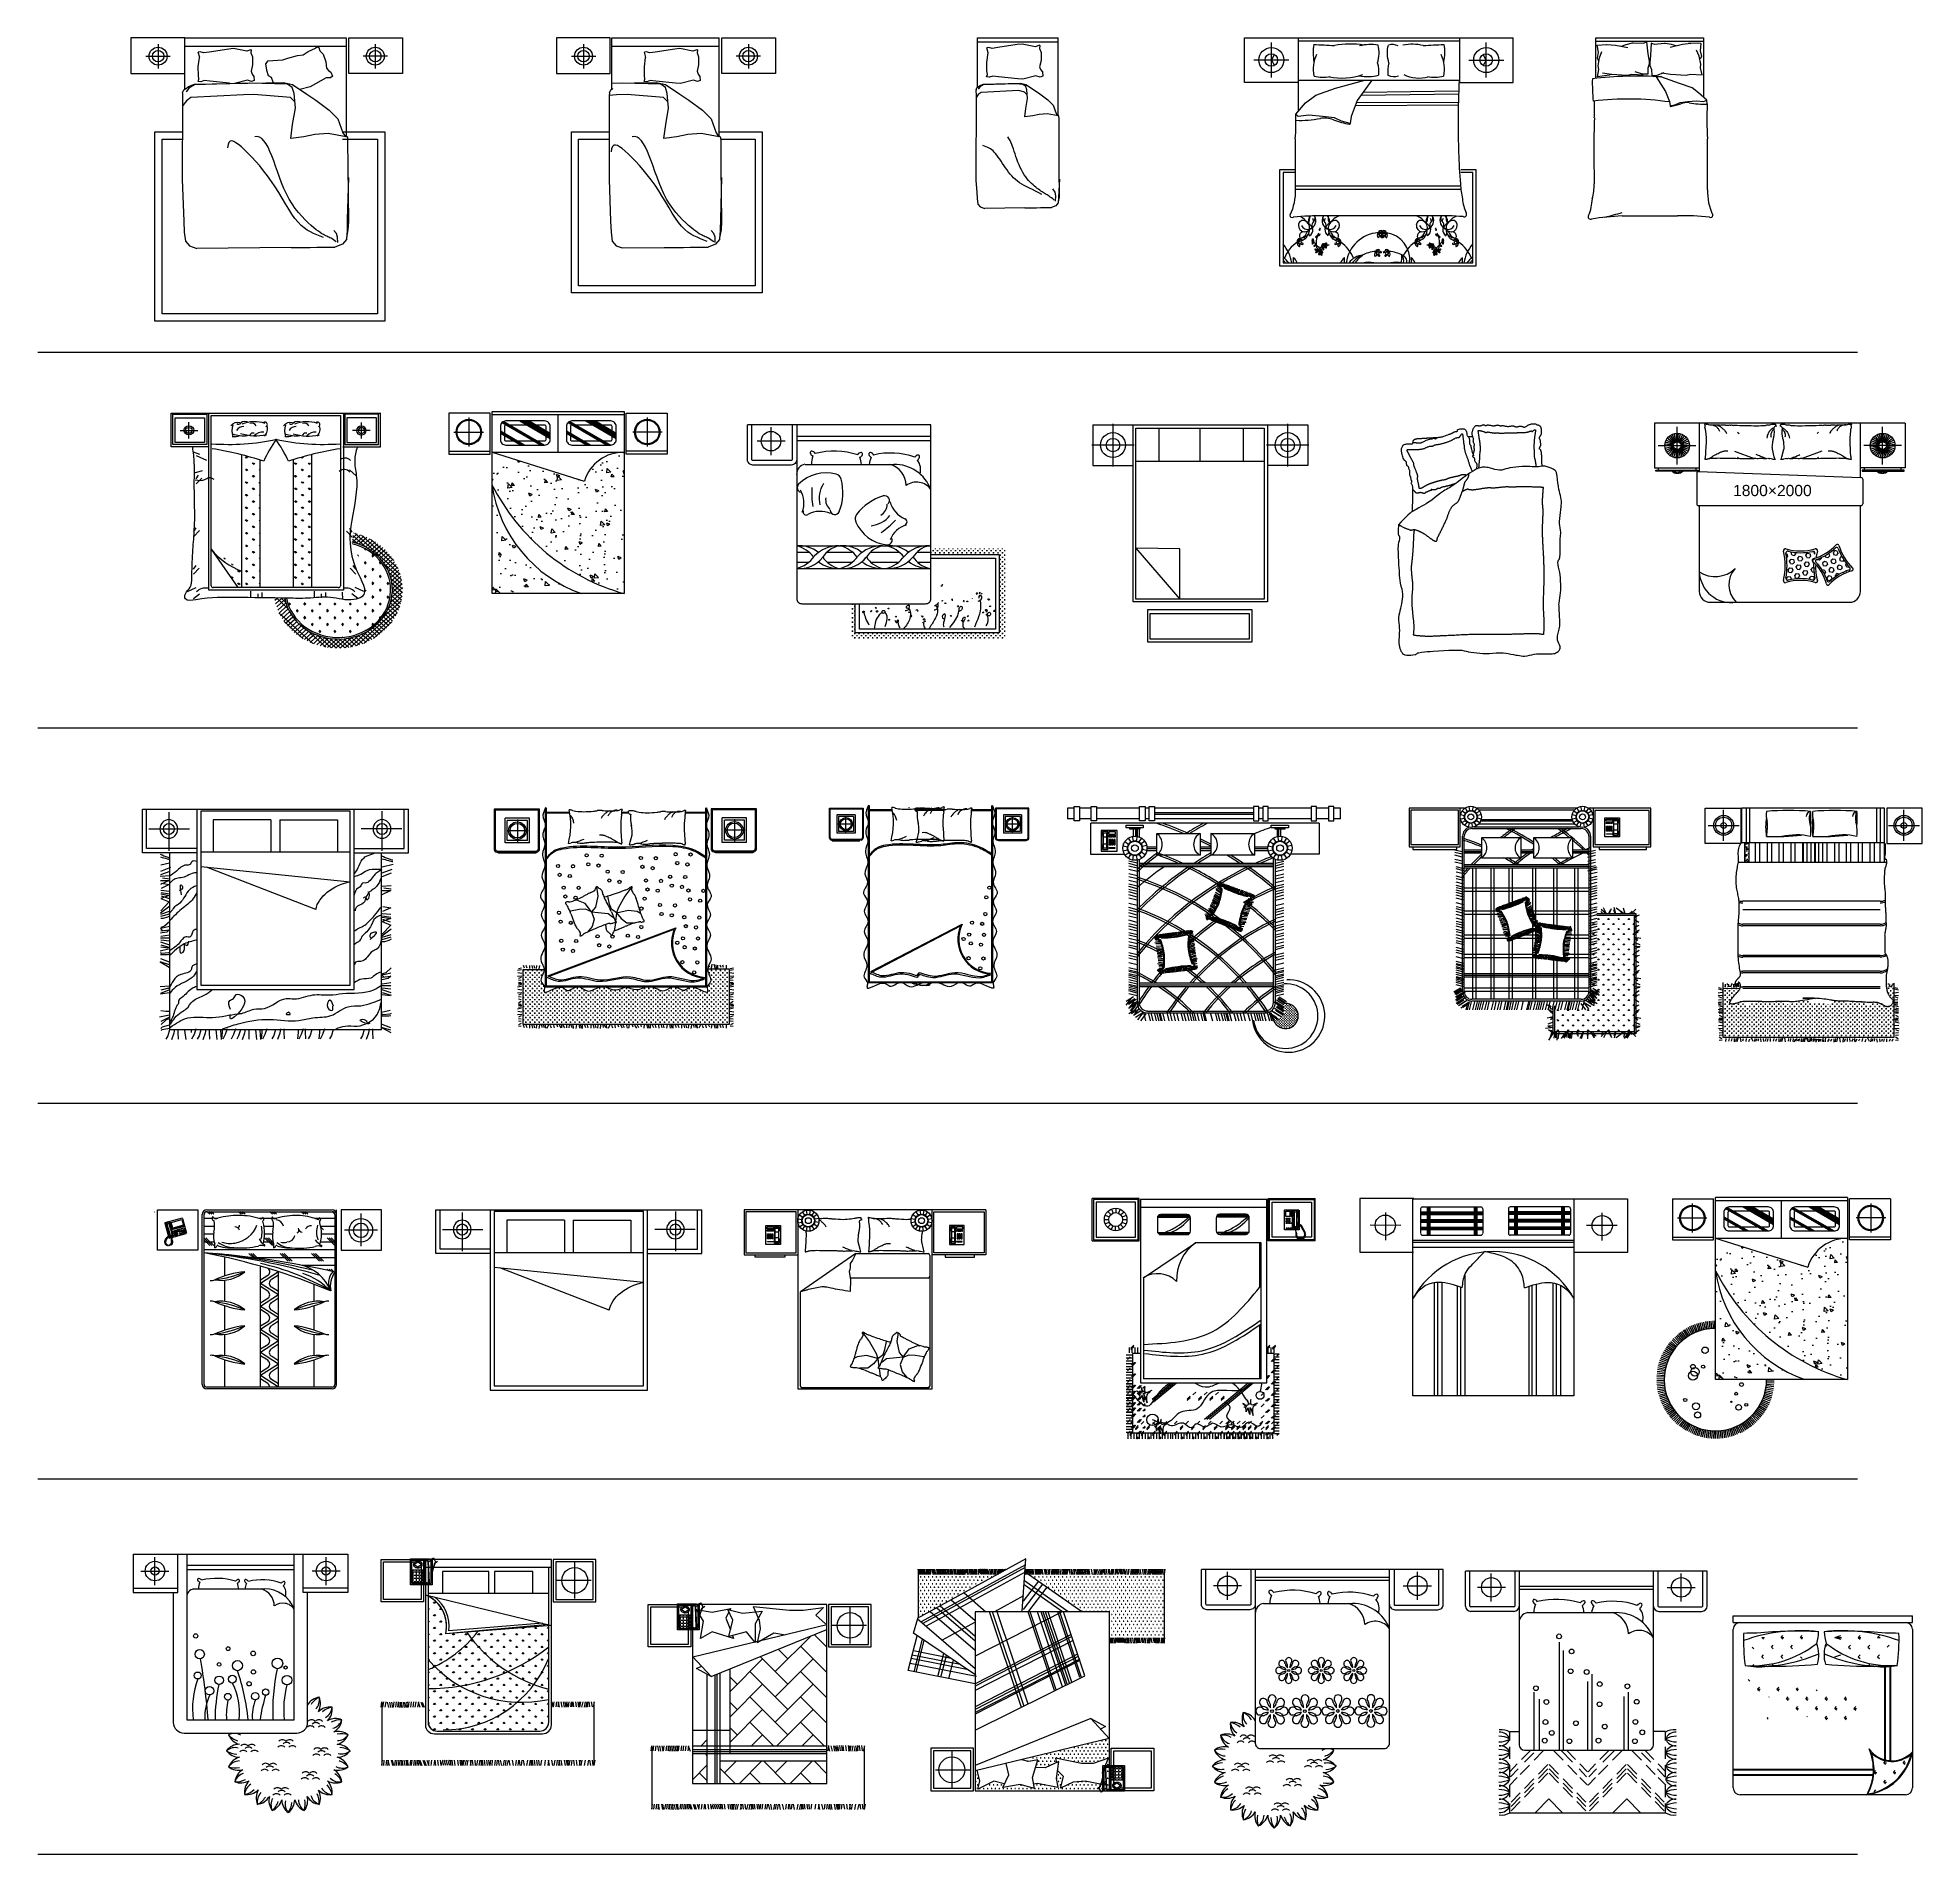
# Model space of a CAD drawing. Header units: millimetres. Extents: x -733 to 20318, y 212 to 20507.
import ezdxf

# ---------------------------------------------------------------- set-up
doc = ezdxf.new("R2010")
doc.units = ezdxf.units.MM
doc.layers.get('0').update_dxf_attribs({"color": 250})
doc.styles.get("Standard").update_dxf_attribs({"font": 'arial.ttf'})
pattern_1 = [(180, (48732.15, 36919.983), (-22, -38.105118), [5.5, -38.5]), (270, (48729.4, 36919.983), (22, -38.105118), [2.75, -73.460235]), (270, (48728.713, 36919.983), (22, -38.105118), [2.2, -74.010235]), (270, (48730.088, 36919.983), (22, -38.105118), [2.2, -74.010235]), (240, (48728.026, 36919.983), (22, -38.105118), [1.76, -42.24]), (300, (48730.776, 36919.983), (44, -2e-08), [1.76, -42.24])]

msp = doc.modelspace()

# ---------------------------------------------------------------- texts
at = {"color": 18, "true_color": 0x000000, "insert": (19083, 15384), "char_height": 125, "width": 45827.46, "attachment_point": 9}
msp.add_mtext('1800×2000', dxfattribs=at)

# ---------------------------------------------------------------- hatches: boundary and pattern name
at = {"true_color": 0x000000}
h = msp.add_hatch(dxfattribs=at)
h.set_pattern_fill('AR-CONC', color=18, scale=2.036097, angle=360, style=0)
h.set_pattern_definition([(130, (23210.87, -99216.37), (-370.94566, -32.4535), [38.7876, -426.6641]), (185, (23210.87, -99216.37), (71.7578, 389.0099), [31.0301, -341.3313]), (79.549, (23179.96, -99219.07), (-299.1892, 356.5546), [32.9644, -362.6085]), (133.8158, (23210.87, -99112.93), (-551.9432, -85.6023), [58.1815, -639.9962]), (83.3644, (23164.9, -99120.06), (-483.378, 503.7824), [49.4466, -543.9128]), (188.816, (23210.87, -99112.93), (-483.3788, 503.7815), [46.5452, -511.997]), (159, (23159.15, -99138.8), (-308.7026, -208.2225), [38.7876, -426.6641]), (214, (23159.15, -99138.8), (-125.8349, 375.0246), [31.0301, -341.3313]), (108.5486, (23133.43, -99156.14), (-434.5367, 166.8029), [32.9644, -362.6085]), (142.5, (23210.87, -99216.37), (-6.2887, 172.16226), [0, -337.19395, 0, -346.503, 0, -342.62422]), (172.5, (23210.87, -99216.37), (-136.0513, 203.97737), [0, -197.55842, 0, -329.43642, 0, -130.58508]), (212.5, (23326.2, -99216.37), (-276.0756, -11.66428), [0, -129.29216, 0, -403.39154, 0, -535.26954]), (222.5, (23377.91, -99216.37), (-301.6054, 51.7708), [0, -168.0798, 0, -267.89335, 0, -380.11895])])
edge = h.paths.add_edge_path()
edge.add_ellipse((5809, 15420), major_axis=(322, -322), ratio=1, start_angle=136.1532, end_angle=208.0453, ccw=False)
edge.add_line((5799, 15875), (5818, 15875))
edge.add_line((5818, 15875), (5818, 14296))
edge.add_ellipse((6466, 16586), major_axis=(1683, -1683), ratio=1, start_angle=251.7955, end_angle=299.1914, ccw=False)
edge.add_line((4342, 15513), (4342, 15875))
edge.add_line((4342, 15875), (5373, 15552))
edge = h.paths.add_edge_path()
edge.add_line((5342, 14296), (4342, 14296))
edge.add_line((4342, 14296), (4342, 15513))
edge.add_ellipse((5848, 15732), major_axis=(-1077, -1077), ratio=1, start_angle=323.2583, end_angle=385.5572)
h = msp.add_hatch(dxfattribs=at)
h.set_pattern_fill('GRASS', color=18, scale=100, angle=90, style=0)
h.set_pattern_definition([(90, (-66932.77, 8740.365), (-77.78175, 70.71068), [18.75, -122.67136]), (42.27369, (-66932.77, 8740.37), (-77.78175, 70.71068), [19.70981, -85.40917]), (137.72631, (-66932.77, 8740.37), (-77.78175, -70.71068), [19.70981, -85.40917])])
edge = h.paths.add_edge_path()
edge.add_line((1503, 14364), (1547, 14364))
edge.add_line((1547, 14364), (1547, 14545))
edge.add_ellipse((1877, 15240), major_axis=(-832, 0), ratio=0.909091, start_angle=36.2636, end_angle=66.6874, ccw=False)
edge.add_line((1206, 14793), (1206, 14793))
edge.add_line((1206, 14793), (1503, 14364))
h = msp.add_hatch(dxfattribs=at)
h.set_pattern_fill('CROSS', color=18, scale=100, angle=90, style=0)
h.set_pattern_definition([(90, (28493.986, -4555.43), (-25, 25), [12.5, -37.5]), (180, (28500.236, -4549.18), (-25, -25), [12.5, -37.5])])
h.paths.add_polyline_path([(9245, 14799), (9245, 14732), (10005, 14732), (10005, 13859), (8400, 13859), (8400, 14183), (8353, 14183), (8353, 13785), (10080, 13785), (10080, 14799)])
h = msp.add_hatch(dxfattribs=at)
h.set_pattern_fill('HEX', color=18, scale=225, angle=-10, style=0)
h.set_pattern_definition([(350, (-41460.034, 75918.625), (8.459085, 47.973855), [28.125, -56.25]), (110, (-41460.034, 75918.625), (-45.77612, -16.661145), [28.125, -56.25]), (50, (-41432.336, 75913.74), (-37.317035, 31.31271), [28.125, -56.25])])
edge = h.paths.add_edge_path()
edge.add_arc((19708, 14607), 604, 177.61, 192.9367)
edge.add_arc((19100, 14749), 20, 346.8844, 462.5834)
edge.add_arc((18959, 15380), 627, 257.0346, 282.5834)
edge.add_arc((18814, 14750), 20, 77.0346, 190.7961)
edge.add_arc((18066, 14607), 741, 349.3417, 370.7961)
edge.add_arc((18815, 14466), 20, 169.3417, 283.9721)
edge.add_arc((18959, 13884), 580, 76.4513, 103.9721)
edge.add_arc((19100, 14467), 20, 256.4513, 372.9367)
h = msp.add_hatch(dxfattribs=at)
h.set_pattern_fill('HEX', color=18, scale=225, angle=-10, style=0)
h.set_pattern_definition([(166.16028, (93828.645, 63755.083), (-11.652693, -47.2997), [28.125, -56.25]), (286.16028, (93828.645, 63755.083), (46.789088, 13.558322), [28.125, -56.25]), (226.16028, (93801.336, 63761.81), (35.136395, -33.741378), [28.125, -56.25])])
edge = h.paths.add_edge_path()
edge.add_arc((18740, 14269), 544, 378.2236, 404.2758, ccw=False)
edge.add_arc((19273, 14444), 18, 198.2236, 314.7089)
edge.add_arc((19653, 14061), 522, 107.1882, 134.7089, ccw=False)
edge.add_arc((19494, 14576), 18, 287.1882, 401.8186)
edge.add_arc((20004, 15033), 667, 200.3642, 221.8186, ccw=False)
edge.add_arc((19362, 14795), 18, 380.3642, 494.1257)
edge.add_arc((18956, 15213), 564, 288.5769, 314.1257, ccw=False)
edge.add_arc((19142, 14661), 18, 108.5769, 224.2758)
h = msp.add_hatch(dxfattribs=at)
h.set_pattern_fill('AR-SAND', color=18, scale=24, angle=1080, style=0)
h.set_pattern_definition([(37.5, (-44380.724, -12353.69), (-1.51184, 46.24377), [0, -36.48, 0, -40.8, 0, -39]), (7.5, (-44380.724, -12353.69), (42.47464, 67.731506), [0, -19.68, 0, -32.88, 0, -12.6]), (327.5, (-44410.244, -12353.69), (74.739405, 0.135817), [0, -12, 0, -43.2, 0, -56.4]), (317.5, (-44410.244, -12353.69), (72.14704, 21.064214), [0, -6, 0, -28.32, 0, -32.4])])
h.paths.add_polyline_path([(18336, 11517), (18380, 11517), (18380, 11292), (18336, 11292)])
h = msp.add_hatch(dxfattribs=at)
h.set_pattern_fill('CROSS', color=18, scale=100, style=0)
h.set_pattern_definition([(0, (221288.65, 3635.249), (25, 25), [12.5, -37.5]), (90, (221294.9, 3628.999), (-25, 25), [12.5, -37.5])])
edge = h.paths.add_edge_path()
edge.add_line((6993, 9488), (6993, 10101))
edge.add_line((6993, 10101), (6751, 10101))
edge.add_spline(control_points=[(6751, 10101), (6751, 10100), (6750, 10053), (6822, 9976), (6732, 9915), (6783, 9777), (6575, 9955), (6482, 9833), (6423, 9895), (6387, 9904)], knot_values=[1896.039366, 1896.039366, 1896.039366, 1896.039366, 1901.133447, 2037.052147, 2110.507177, 2158.377997, 2368.992723, 2430.676444, 2542.061162, 2542.061162, 2542.061162, 2542.061162], degree=3, periodic=0)
edge.add_line((6387, 9904), (6359, 9904))
edge.add_spline(control_points=[(6359, 9904), (6328, 9896), (6254, 9817), (6170, 9893), (6119, 9904)], knot_values=[2572.217644, 2572.217644, 2572.217644, 2572.217644, 2670.523569, 2827.764492, 2827.764492, 2827.764492, 2827.764492], degree=3, periodic=0)
edge.add_line((6119, 9904), (6077, 9904))
edge.add_spline(control_points=[(6077, 9904), (6035, 9896), (5955, 9844), (5875, 9892), (5837, 9902)], knot_values=[2870.498313, 2870.498313, 2870.498313, 2870.498313, 2999.108306, 3118.80064, 3118.80064, 3118.80064, 3118.80064], degree=3, periodic=0)
edge.add_spline(control_points=[(5837, 9902), (5798, 9892), (5719, 9844), (5638, 9896), (5596, 9904)], knot_values=[2870.498313, 2870.498313, 2870.498313, 2870.498313, 2990.190647, 3118.80064, 3118.80064, 3118.80064, 3118.80064], degree=3, periodic=0)
edge.add_line((5596, 9904), (5555, 9904))
edge.add_spline(control_points=[(5555, 9904), (5503, 9893), (5420, 9817), (5345, 9896), (5315, 9904)], knot_values=[2572.217644, 2572.217644, 2572.217644, 2572.217644, 2729.458567, 2827.764492, 2827.764492, 2827.764492, 2827.764492], degree=3, periodic=0)
edge.add_line((5315, 9904), (5286, 9904))
edge.add_spline(control_points=[(5286, 9904), (5250, 9895), (5192, 9833), (5098, 9955), (4891, 9777), (4941, 9915), (4852, 9975), (4920, 10050), (4922, 10095)], knot_values=[1902.697505, 1902.697505, 1902.697505, 1902.697505, 2014.082222, 2075.765943, 2286.38067, 2334.251489, 2407.70652, 2542.061162, 2542.061162, 2542.061162, 2542.061162], degree=3, periodic=0)
edge.add_line((4922, 10095), (4688, 10095))
edge.add_line((4688, 10095), (4688, 9488))
edge.add_line((4688, 9488), (6993, 9488))
h = msp.add_hatch(dxfattribs=at)
h.set_pattern_fill('CROSS', color=18, scale=2, angle=-90, style=0)
h.set_pattern_definition([(180, (31744.74, 511.246), (-13.97, -13.97), [6.985, -20.955]), (270, (31741.247, 514.739), (13.97, -13.97), [6.985, -20.955])])
h.paths.add_polyline_path([(13066, 9559, 2.281974), (13199, 9718), (13194, 9622), (13186, 9590), (13154, 9561), (13127, 9544)])
h = msp.add_hatch(dxfattribs=at)
h.set_pattern_fill('AR-CONC', color=18, scale=2.036097, angle=180, style=0)
h.set_pattern_definition([(130, (36876.68, -107996.8), (-370.94566, -32.4535), [38.7876, -426.6641]), (185, (36876.7, -107996.8), (71.7578, 389.0099), [31.0301, -341.3313]), (79.549, (36845.77, -107999.5), (-299.1892, 356.5546), [32.9644, -362.6085]), (133.8158, (36876.7, -107893.36), (-551.9432, -85.6023), [58.1815, -639.9962]), (83.3644, (36830.7, -107900.5), (-483.378, 503.7824), [49.4466, -543.9128]), (188.816, (36876.7, -107893.36), (-483.3788, 503.7815), [46.5452, -511.997]), (159, (36824.97, -107919.2), (-308.7026, -208.2225), [38.7876, -426.6641]), (214, (36824.97, -107919.2), (-125.8349, 375.0246), [31.0301, -341.3313]), (108.5486, (36799.24, -107936.57), (-434.5367, 166.8029), [32.9644, -362.6085]), (142.5, (36876.68, -107996.79), (-6.2887, 172.16226), [0, -337.19395, 0, -346.503, 0, -342.62422]), (172.5, (36876.68, -107996.79), (-136.0513, 203.97737), [0, -197.55842, 0, -329.43642, 0, -130.58508]), (212.5, (36992.01, -107996.79), (-276.0756, -11.66428), [0, -129.29216, 0, -403.39154, 0, -535.26954]), (222.5, (37043.73, -107996.8), (-301.6054, 51.7708), [0, -168.0798, 0, -267.89335, 0, -380.11895])])
edge = h.paths.add_edge_path()
edge.add_ellipse((19474, 6639), major_axis=(-322, 322), ratio=1, start_angle=-43.8468, end_angle=28.0453, ccw=False)
edge.add_line((19465, 7094), (19484, 7094))
edge.add_line((19484, 7094), (19484, 5515))
edge.add_ellipse((20132, 7805), major_axis=(-1683, 1683), ratio=1, start_angle=71.7955, end_angle=119.1914, ccw=False)
edge.add_line((18007, 6732), (18007, 7094))
edge.add_line((18007, 7094), (19039, 6772))
edge = h.paths.add_edge_path()
edge.add_line((19007, 5515), (18007, 5515))
edge.add_line((18007, 5515), (18007, 6732))
edge.add_ellipse((19514, 6951), major_axis=(1077, 1077), ratio=1, start_angle=143.2583, end_angle=205.5572)
h = msp.add_hatch(dxfattribs=at)
h.set_pattern_fill('SWAMP', color=18, scale=44, angle=180, style=0)
h.set_pattern_definition(pattern_1)
h.paths.add_polyline_path([(9108, 2864), (9956, 3330), (9108, 3330)])
h = msp.add_hatch(dxfattribs=at)
h.set_pattern_fill('SWAMP', color=18, scale=44, angle=180, style=0)
h.set_pattern_definition(pattern_1)
h.paths.add_polyline_path([(10931, 2930), (11246, 2930), (11246, 2634), (11854, 2634), (11854, 2637), (11849, 3331), (10364, 3331)])
h = msp.add_hatch(dxfattribs=at)
h.set_pattern_fill('GRASS', color=18, scale=100, style=0)
h.set_pattern_definition([(270, (-16596.09, -45687.92), (-70.71068, -70.71068), [18.75, -122.67136]), (315, (-16596.09, -45687.92), (-70.71068, -70.71068), [18.75, -81.25]), (225, (-16596.09, -45687.92), (-70.71068, 70.71068), [18.75, -81.25])])
edge = h.paths.add_edge_path()
edge.add_arc((3733, 1693), 105, 182.7585, 267.2415)
edge.add_line((3728, 1588), (4875, 1588))
edge.add_arc((4875, 1688), 100, 270, 360)
edge.add_line((4975, 1688), (4975, 2778))
edge.add_line((4975, 2778), (3825, 2675))
edge.add_arc((3455, 2759), 379, 347.1676, 422.9352)
edge.add_line((3628, 3097), (3628, 1719))
h = msp.add_hatch(dxfattribs=at)
h.set_pattern_fill('AR-HBONE', color=18, scale=50, style=0)
h.set_pattern_definition([(45, (-30960.85, -37627.52), (9e-14, 282.8427), [600, -200]), (135, (-30819.43, -37486.1), (9e-14, 282.8427), [600, -200])])
h.paths.add_polyline_path([(7002, 1424), (8081, 1424), (8081, 2723), (7002, 2284)])
h.paths.add_polyline_path([(8081, 1004), (8081, 1255), (6891, 1255), (6891, 1004)])
h.paths.add_polyline_path([(6581, 1004), (6746, 1004), (6746, 1337), (6581, 1337)])
h.paths.add_polyline_path([(6581, 1598), (6581, 1424), (6746, 1424), (6746, 1598)])
h = msp.add_hatch(dxfattribs=at)
h.set_pattern_fill('SWAMP', color=18, scale=44, angle=180, style=0)
h.set_pattern_definition(pattern_1)
h.paths.add_polyline_path([(10273, 1269), (10326, 1251), (10334, 1249), (10445, 1274), (10420, 1208), (10412, 1183), (10513, 1180), (10639, 1242), (10632, 1288), (10909, 1233), (11050, 1226), (11226, 1285), (11226, 1285), (11228, 1285), (11195, 1208), (11161, 1125), (11170, 1081), (11194, 977), (10984, 1025), (10906, 1025), (10842, 1020), (10687, 943), (10726, 1081), (10716, 1091), (10660, 1144), (10649, 1067), (10669, 957), (10431, 1005), (10395, 1000), (10394, 1000), (10404, 945), (10239, 989), (10042, 952), (10055, 974), (10066, 998), (9944, 1026), (9842, 976), (9771, 938), (9771, 941), (9770, 940), (9774, 960), (9786, 1039), (9757, 1148), (9743, 1142), (9743, 922), (11235, 922), (11235, 1500)])

# ---------------------------------------------------------------- linework, layer by layer
at = {"color": 18, "true_color": 0x000000}
for p, q in [((612, 20436), (612, 20164)), ((911, 19928), (911, 20507)), ((3038, 20436), (3038, 20164)), ((5364, 20436), (5364, 20164)), ((5679, 19928), (5679, 20507)), ((6879, 19405), (6879, 20507)), ((7206, 20436), (7206, 20164)), ((9764, 19951), (9764, 20507)), ((10263, 20436), (10209, 20430)), ((10411, 20405), (10263, 20436)), ((10456, 20422), (10411, 20405)), ((10461, 20421), (10456, 20422)), ((10461, 20421), (10457, 20387)), ((10461, 20421), (10457, 20387)), ((10664, 19637), (10664, 20507)), ((12747, 20507), (15747, 20507)), ((13047, 20061), (13047, 20453)), ((13347, 20507), (13347, 19683)), ((15147, 20468), (13347, 20468)), ((15447, 20061), (15447, 20453)), ((16673, 20052), (16673, 20507)), ((16673, 20468), (17873, 20468)), ((16684, 20423), (16791, 20431)), ((16684, 20424), (16698, 20344)), ((16791, 20431), (16794, 20431)), ((16794, 20431), (16890, 20424)), ((16890, 20424), (17028, 20398)), ((16959, 20413), (17010, 20431)), ((17010, 20431), (17082, 20449)), ((17082, 20449), (17090, 20449)), ((17090, 20449), (17202, 20445)), ((17202, 20445), (17238, 20460)), ((17238, 20460), (17253, 20326)), ((17288, 20444), (17282, 20309)), ((17325, 20432), (17288, 20444)), ((17437, 20443), (17325, 20432)), ((17445, 20443), (17437, 20443)), ((17518, 20430), (17445, 20443)), ((17638, 20430), (17502, 20396)), ((17570, 20415), (17518, 20430)), ((17734, 20443), (17638, 20430)), ((17844, 20443), (17709, 20445)), ((17709, 20445), (17734, 20443)), ((17844, 20443), (17835, 20362)), ((17873, 20507), (17873, 19839)), ((476, 20300), (748, 20300)), ((1077, 20287), (1061, 20345)), ((1455, 20386), (1401, 20380)), ((1603, 20355), (1455, 20386)), ((1648, 20372), (1603, 20355)), ((1652, 20371), (1648, 20372)), ((1652, 20371), (1649, 20337)), ((1652, 20371), (1649, 20337)), ((1649, 20337), (1667, 20294)), ((1667, 20294), (1666, 20202)), ((1836, 20248), (2005, 20259)), ((2005, 20259), (2062, 20280)), ((2062, 20280), (2170, 20309)), ((2170, 20309), (2234, 20314)), ((2234, 20314), (2290, 20352)), ((2234, 20314), (2290, 20352)), ((2290, 20352), (2369, 20389)), ((2423, 20358), (2455, 20323)), ((2455, 20323), (2485, 20236)), ((2485, 20236), (2493, 20166)), ((3175, 20300), (2902, 20300)), ((5228, 20300), (5500, 20300)), ((6879, 20407), (5681, 20407)), ((6060, 20287), (6044, 20345)), ((6438, 20386), (6384, 20380)), ((6586, 20355), (6438, 20386)), ((6631, 20372), (6586, 20355)), ((6636, 20371), (6631, 20372)), ((6636, 20371), (6632, 20337)), ((6636, 20371), (6632, 20337)), ((6632, 20337), (6650, 20294)), ((6650, 20294), (6649, 20202)), ((7342, 20300), (7070, 20300)), ((9885, 20337), (9869, 20395)), ((10457, 20387), (10475, 20343)), ((10475, 20251), (10458, 20183)), ((10475, 20343), (10475, 20251)), ((13243, 20257), (12851, 20257)), ((15251, 20257), (15643, 20257)), ((16698, 20344), (16687, 20278)), ((16687, 20278), (16702, 20253)), ((16698, 20191), (16713, 20282)), ((16713, 20282), (16738, 20351)), ((17253, 20326), (17267, 20246)), ((17267, 20213), (17253, 20166)), ((17267, 20246), (17267, 20213)), ((17282, 20309), (17273, 20229)), ((17273, 20229), (17275, 20196)), ((17824, 20300), (17794, 20367)), ((17844, 20210), (17824, 20300)), ((17835, 20362), (17850, 20298)), ((17850, 20298), (17837, 20271)), ((17839, 20170), (17844, 20210)), ((1610, 20032), (1464, 19995)), ((1656, 20018), (1610, 20032)), ((1666, 20202), (1650, 20133)), ((1650, 20133), (1661, 20101)), ((1684, 20027), (1656, 20018)), ((1661, 20101), (1681, 20075)), ((1681, 20075), (1684, 20027)), ((2489, 20058), (2312, 19958)), ((2538, 20059), (2489, 20058)), ((2493, 20166), (2515, 20140)), ((2515, 20140), (2542, 20122)), ((2561, 20078), (2538, 20059)), ((2542, 20122), (2561, 20078)), ((6447, 19995), (6392, 19998)), ((6593, 20032), (6447, 19995)), ((6639, 20018), (6593, 20032)), ((6649, 20202), (6633, 20133)), ((6633, 20133), (6644, 20101)), ((6667, 20027), (6639, 20018)), ((6644, 20101), (6665, 20075)), ((6665, 20075), (6667, 20027)), ((10272, 20045), (10217, 20048)), ((10418, 20082), (10272, 20045)), ((10464, 20067), (10418, 20082)), ((10458, 20183), (10470, 20151)), ((10493, 20077), (10464, 20067)), ((10470, 20151), (10490, 20125)), ((10490, 20125), (10493, 20077)), ((13347, 20033), (15147, 20033)), ((13764, 19944), (14091, 20033)), ((14171, 20033), (14007, 19804)), ((16691, 20071), (16705, 20151)), ((16819, 20090), (16691, 20071)), ((16705, 20151), (16698, 20191)), ((16746, 20114), (16847, 20098)), ((16847, 20098), (16819, 20090)), ((16847, 20098), (17023, 20087)), ((17023, 20087), (17073, 20101)), ((17073, 20101), (17201, 20091)), ((17191, 20099), (17112, 20126)), ((17253, 20099), (17191, 20099)), ((17253, 20166), (17253, 20099)), ((17275, 20196), (17292, 20150)), ((17292, 20150), (17296, 20083)), ((17296, 20083), (17358, 20087)), ((17346, 20070), (17451, 19907)), ((17358, 20087), (17435, 20119)), ((17606, 19997), (17397, 20070)), ((17404, 20114), (17505, 20098)), ((17505, 20098), (17681, 20087)), ((17681, 20087), (17730, 20101)), ((17730, 20101), (17859, 20091)), ((17859, 20091), (17839, 20170)), ((884, 19795), (880, 18924)), ((886, 19888), (883, 19861)), ((883, 19861), (884, 19795)), ((5652, 19795), (5649, 18924)), ((5654, 19888), (5651, 19861)), ((5651, 19861), (5652, 19795)), ((9748, 19871), (9746, 18913)), ((9749, 19927), (9747, 19910)), ((9747, 19910), (9748, 19871)), ((10321, 19880), (10308, 19880)), ((13430, 19780), (13545, 19865)), ((13545, 19865), (13764, 19944)), ((14007, 19804), (13940, 19628)), ((15138, 19877), (14049, 19862)), ((15139, 19908), (14071, 19893)), ((17451, 19907), (17494, 19795)), ((17494, 19795), (17501, 19744)), ((17746, 19946), (17606, 19997)), ((17614, 19783), (17700, 19795)), ((17700, 19795), (17797, 19802)), ((17820, 19892), (17746, 19946)), ((17797, 19802), (17875, 19795)), ((17913, 19810), (17820, 19892)), ((17875, 19795), (17913, 19810)), ((17915, 19766), (17913, 19810, 97)), ((10662, 19635), (10664, 19636)), ((10678, 18999), (10677, 19604)), ((13320, 19652), (13430, 19780)), ((13345, 19628), (13320, 19652)), ((13466, 19640), (13345, 19628)), ((13618, 19628), (13466, 19640)), ((13752, 19610), (13618, 19628)), ((13831, 19573), (13752, 19610)), ((13940, 19628), (13928, 19549)), ((15137, 19752), (13986, 19747)), ((15137, 19783), (13997, 19778)), ((17501, 19744), (17564, 19760)), ((17564, 19760), (17614, 19783)), ((2709, 19402), (2712, 19404)), ((5229, 17655), (5229, 19455)), ((5229, 19455), (5651, 19455)), ((5309, 17735), (5309, 19375)), ((5309, 19375), (5650, 19375)), ((6876, 19402), (6880, 19404)), ((6879, 19455), (7361, 19455)), ((6898, 19375), (7281, 19375)), ((7281, 19375), (7281, 17735)), ((7361, 19455), (7361, 17655)), ((13928, 19549), (13831, 19573)), ((2735, 19067), (2733, 19350)), ((6903, 19067), (6900, 19350)), ((2742, 18448), (2735, 19067)), ((6909, 18448), (6903, 19067)), ((10682, 18778), (10678, 18999)), ((13143, 19036), (13313, 19036)), ((13143, 17956), (13143, 19036)), ((13313, 19002), (13178, 19002)), ((13178, 19002), (13178, 17990)), ((15296, 19002), (15163, 19002)), ((15164, 19036), (15330, 19036)), ((15296, 17990), (15296, 19002)), ((15330, 19036), (15330, 17956)), ((880, 18924), (899, 18456)), ((2738, 18946), (2725, 18478)), ((5649, 18924), (5667, 18456)), ((6905, 18946), (6893, 18478)), ((9746, 18913), (9757, 18783)), ((9757, 18783), (9761, 18710)), ((10632, 18783), (10607, 18817)), ((10641, 18741), (10632, 18783)), ((10637, 18682), (10641, 18741)), ((10672, 18796), (10671, 18722)), ((10679, 18926), (10672, 18796)), ((10679, 18726), (10682, 18778)), ((15161, 18849), (13313, 18849)), ((15164, 18812), (13313, 18812)), ((9761, 18710), (9767, 18649)), ((9767, 18649), (9794, 18617)), ((9794, 18617), (9845, 18600)), ((10295, 18607), (9845, 18600)), ((10295, 18607), (10424, 18607)), ((10424, 18607), (10469, 18610)), ((10469, 18610), (10590, 18610)), ((10640, 18629), (10590, 18610)), ((10666, 18662), (10640, 18629)), ((10671, 18722), (10666, 18662)), ((10669, 18673), (10679, 18726)), ((899, 18456), (905, 18334)), ((905, 18334), (917, 18233)), ((2604, 18321), (2575, 18352)), ((2617, 18280), (2604, 18321)), ((2723, 18355), (2715, 18254)), ((2720, 18273), (2737, 18362)), ((2725, 18478), (2723, 18355)), ((2737, 18362), (2742, 18448)), ((5667, 18456), (5674, 18334)), ((5674, 18334), (5685, 18233)), ((6820, 18321), (6790, 18352)), ((6833, 18280), (6820, 18321)), ((6890, 18355), (6882, 18254)), ((6887, 18273), (6904, 18362)), ((6893, 18478), (6890, 18355)), ((6904, 18362), (6909, 18448)), ((13474, 18294), (13467, 18328)), ((14856, 18517), (13638, 18517)), ((13683, 18294), (13690, 18328)), ((14790, 18294), (14784, 18328)), ((15000, 18294), (15007, 18328)), ((16964, 18517), (17582, 18517)), ((917, 18233), (961, 18180)), ((961, 18180), (1046, 18151)), ((2097, 18163), (1046, 18151)), ((2097, 18163), (2311, 18163)), ((2311, 18163), (2387, 18168)), ((2387, 18168), (2588, 18168)), ((2672, 18200), (2588, 18168)), ((2620, 18220), (2617, 18280)), ((2715, 18254), (2672, 18200)), ((5685, 18233), (5729, 18180)), ((5729, 18180), (5795, 18158)), ((5795, 18158), (6264, 18163)), ((6264, 18163), (6479, 18163)), ((6479, 18163), (6555, 18168)), ((6555, 18168), (6755, 18168)), ((6840, 18200), (6755, 18168)), ((6836, 18220), (6833, 18280)), ((6882, 18254), (6840, 18200)), ((15330, 17956), (13143, 17956)), ((13178, 17990), (15296, 17990)), ((7281, 17735), (5309, 17735)), ((7361, 17655), (5229, 17655)), ((-733, 16992), (19593, 16992)), ((758, 16314), (3096, 16314)), ((758, 15936), (758, 16314)), ((778, 15964), (778, 16301)), ((778, 16301), (1156, 16301)), ((803, 15983), (803, 16262)), ((803, 16262), (1131, 16262)), ((956, 16030), (956, 16210)), ((1131, 16262), (1131, 15983)), ((1156, 16301), (1156, 15964)), ((1177, 14336), (1177, 16314)), ((1206, 16288), (2648, 16288)), ((1206, 14385), (1206, 16288)), ((2648, 16288), (2648, 14385)), ((2682, 16314), (2682, 14336)), ((2698, 16301), (2698, 15964)), ((3075, 16301), (2698, 16301)), ((2722, 16262), (2722, 15983)), ((3051, 16262), (2722, 16262)), ((3051, 15983), (3051, 16262)), ((3075, 15964), (3075, 16301)), ((3096, 15936), (3096, 16314)), ((3861, 16314), (3861, 15856)), ((4320, 16314), (3861, 16314)), ((4083, 16264), (4083, 15939)), ((4320, 15856), (4320, 16314)), ((4342, 14296), (4342, 16332)), ((4342, 16332), (5818, 16332)), ((4342, 16299), (5818, 16299)), ((4462, 16214), (4910, 15956)), ((4473, 16220), (4930, 15956)), ((4651, 16225), (4991, 16029)), ((4671, 16225), (4991, 16040)), ((4692, 16225), (4991, 16052)), ((4717, 16225), (4991, 16067)), ((4738, 16225), (4991, 16079)), ((4758, 16225), (4991, 16090)), ((5080, 15875), (5080, 16299)), ((5200, 16214), (5648, 15956)), ((5211, 16220), (5669, 15956)), ((5389, 16225), (5729, 16029)), ((5410, 16225), (5729, 16040)), ((5430, 16225), (5729, 16052)), ((5455, 16225), (5729, 16067)), ((5476, 16225), (5729, 16079)), ((5496, 16225), (5729, 16090)), ((5818, 16332), (5818, 14296)), ((5840, 15856), (5840, 16314)), ((5840, 16314), (6298, 16314)), ((6076, 16264), (6076, 15939)), ((6298, 16314), (6298, 15856)), ((858, 16120), (1055, 16120)), ((2982, 16118), (2784, 16118)), ((2883, 16028), (2883, 16208)), ((3916, 16101), (4246, 16101)), ((4435, 16114), (4709, 15956)), ((4435, 16102), (4689, 15956)), ((4435, 16090), (4668, 15956)), ((4454, 16207), (4890, 15956)), ((5173, 16114), (5447, 15956)), ((5173, 16102), (5427, 15956)), ((5173, 16090), (5406, 15956)), ((5192, 16207), (5628, 15956)), ((6243, 16101), (5913, 16101)), ((7615, 16000), (7303, 16000)), ((7459, 15844), (7459, 16156)), ((7745, 16057), (9245, 16057)), ((7745, 16007), (9245, 16007)), ((11278, 16194, -270), (11278, 15718, -270)), ((11503, 14203), (11503, 16183)), ((11534, 14235), (11534, 16144)), ((11534, 16144), (12967, 16144)), ((11791, 16144), (11791, 15773)), ((12247, 16144), (12247, 15773)), ((12733, 16144), (12733, 15773)), ((12967, 16144), (12967, 14235)), ((13003, 16183), (13003, 14203)), ((13229, 16194, -270), (13229, 15718, -270)), ((14631, 15998), (14632, 15999)), ((14632, 16002), (14633, 16003)), ((14632, 16001), (14632, 16002)), ((14632, 15999), (14632, 16001)), ((14633, 16004), (14634, 16006)), ((14633, 16003), (14633, 16004)), ((14634, 16007), (14635, 16008)), ((14634, 16006), (14634, 16007)), ((14635, 16008), (14636, 16009)), ((14636, 16009), (14637, 16010)), ((14637, 16010), (14638, 16011)), ((14638, 16012), (14639, 16013)), ((14638, 16011), (14638, 16012)), ((14639, 16013), (14641, 16015)), ((14641, 16015), (14642, 16016)), ((14642, 16016), (14644, 16017)), ((14644, 16017), (14645, 16018)), ((14645, 16018), (14647, 16019)), ((14647, 16019), (14648, 16020)), ((14648, 16020), (14650, 16020)), ((14650, 16020), (14652, 16021)), ((14652, 16021), (14653, 16022)), ((14653, 16022), (14655, 16022)), ((14655, 16022), (14657, 16023)), ((14657, 16023), (14659, 16024)), ((14659, 16024), (14660, 16024)), ((14660, 16024), (14662, 16025)), ((14662, 16025), (14664, 16025)), ((14664, 16025), (14666, 16026)), ((14666, 16026), (14668, 16026)), ((14668, 16026), (14670, 16026)), ((14670, 16026), (14671, 16027)), ((14671, 16027), (14673, 16027)), ((14673, 16027), (14676, 16028)), ((14676, 16028), (14679, 16028)), ((14679, 16028), (14682, 16029)), ((14682, 16029), (14685, 16029)), ((14685, 16029), (14688, 16029)), ((14688, 16029), (14691, 16030)), ((14691, 16030), (14694, 16030)), ((14694, 16030), (14697, 16030)), ((14697, 16030), (14700, 16030)), ((14700, 16030), (14703, 16030)), ((14703, 16030), (14706, 16031)), ((14706, 16031), (14709, 16031)), ((14709, 16031), (14712, 16031)), ((14712, 16031), (14715, 16031)), ((14715, 16031), (14717, 16031)), ((14717, 16031), (14720, 16031)), ((14720, 16031), (14723, 16031)), ((14723, 16031), (14726, 16031)), ((14726, 16031), (14729, 16031)), ((14729, 16031), (14732, 16032)), ((14732, 16032), (14736, 16032)), ((14736, 16032), (14741, 16032)), ((14741, 16032), (14745, 16032)), ((14745, 16032), (14749, 16033)), ((14749, 16033), (14753, 16033)), ((14752, 15997), (14760, 16001)), ((14753, 16033), (14757, 16033)), ((14757, 16033), (14761, 16033)), ((14760, 16001), (14769, 16006)), ((14761, 16033), (14765, 16034)), ((14765, 16034), (14770, 16034)), ((14769, 16006), (14778, 16009)), ((14770, 16034), (14774, 16034)), ((14774, 16034), (14778, 16034)), ((14778, 16034), (14782, 16034)), ((14778, 16009), (14790, 16013)), ((14782, 16034), (14786, 16035)), ((14786, 16035), (14790, 16035)), ((14790, 16035), (14794, 16035)), ((14790, 16013), (14803, 16017)), ((14794, 16035), (14799, 16035)), ((14799, 16035), (14803, 16036)), ((14803, 16036), (14807, 16036)), ((14803, 16017), (14816, 16020)), ((14807, 16036), (14811, 16036)), ((14811, 16036), (14815, 16036)), ((14815, 16036), (14820, 16036)), ((14816, 16020), (14829, 16024)), ((14820, 16036), (14825, 16037)), ((14825, 16037), (14829, 16037)), ((14829, 16037), (14834, 16037)), ((14829, 16024), (14842, 16027)), ((14834, 16037), (14839, 16037)), ((14839, 16037), (14843, 16038)), ((14842, 16027), (14846, 16029)), ((14843, 16038), (14848, 16038)), ((14846, 16029), (14850, 16030)), ((14848, 16038), (14853, 16038)), ((14850, 16030), (14855, 16032)), ((14853, 16038), (14858, 16039)), ((14855, 16032), (14859, 16033)), ((14858, 16039), (14862, 16039)), ((14859, 16033), (14863, 16033)), ((14862, 16039), (14867, 16039)), ((14863, 16033), (14868, 16032)), ((14867, 16039), (14872, 16039)), ((14868, 16032), (14871, 16030)), ((14871, 16030), (14875, 16028)), ((14872, 16039), (14876, 16040)), ((14875, 16028), (14879, 16026)), ((14876, 16040), (14881, 16040)), ((14879, 16026), (14883, 16025)), ((14881, 16040), (14886, 16040)), ((14883, 16025), (14886, 16026)), ((14886, 16040), (14891, 16040)), ((14886, 16026), (14889, 16029)), ((14889, 16029), (14891, 16032)), ((14891, 16040), (14895, 16041)), ((14891, 16032), (14893, 16035)), ((14893, 16035), (14896, 16037)), ((14895, 16041), (14900, 16041)), ((14896, 16037), (14901, 16039)), ((14900, 16041), (14905, 16041)), ((14901, 16039), (14906, 16041)), ((14905, 16041), (14909, 16041)), ((14906, 16041), (14911, 16042)), ((14911, 16042), (14917, 16043)), ((14917, 16043), (14922, 16044)), ((14922, 16044), (14929, 16045)), ((14929, 16045), (14937, 16046)), ((14937, 16046), (14944, 16047)), ((14944, 16047), (14952, 16048)), ((14952, 16048), (14959, 16049)), ((14959, 16049), (14974, 16054)), ((14974, 16054), (14990, 16059)), ((14990, 16059), (15005, 16065)), ((15005, 16065), (15020, 16071)), ((15020, 16071), (15035, 16077)), ((15028, 15996), (15036, 15999)), ((15035, 16077), (15040, 16078)), ((15036, 15999), (15044, 16002)), ((15040, 16078), (15045, 16080)), ((15044, 16002), (15049, 16004)), ((15045, 16080), (15051, 16082)), ((15049, 16004), (15054, 16007)), ((15051, 16082), (15056, 16084)), ((15054, 16007), (15060, 16009)), ((15056, 16084), (15061, 16086)), ((15060, 16009), (15065, 16012)), ((15061, 16086), (15064, 16087)), ((15064, 16087), (15067, 16089)), ((15065, 16012), (15070, 16015)), ((15067, 16089), (15070, 16091)), ((15070, 16091), (15073, 16093)), ((15070, 16015), (15075, 16018)), ((15073, 16093), (15076, 16095)), ((15075, 16018), (15080, 16021)), ((15076, 16095), (15079, 16097)), ((15079, 16097), (15081, 16098)), ((15080, 16021), (15086, 16024)), ((15081, 16098), (15084, 16100)), ((15084, 16100), (15087, 16102)), ((15086, 16024), (15091, 16027)), ((15087, 16102), (15090, 16103)), ((15090, 16103), (15097, 16105)), ((15091, 16027), (15096, 16029)), ((15096, 16029), (15101, 16032)), ((15097, 16105), (15105, 16106)), ((15101, 16032), (15107, 16035)), ((15105, 16106), (15113, 16107)), ((15107, 16035), (15112, 16037)), ((15112, 16037), (15114, 16038)), ((15113, 16107), (15120, 16109)), ((15114, 16038), (15117, 16038)), ((15117, 16038), (15120, 16039)), ((15120, 16109), (15127, 16112)), ((15120, 16039), (15122, 16039)), ((15122, 16039), (15125, 16039)), ((15125, 16123), (15126, 16125)), ((15126, 16120), (15125, 16123)), ((15125, 16039), (15128, 16039)), ((15126, 16125), (15135, 16129)), ((15127, 16117), (15126, 16120)), ((15128, 16114), (15127, 16117)), ((15127, 16112), (15128, 16114)), ((15128, 16039), (15130, 16040)), ((15130, 16040), (15133, 16040)), ((15133, 16040), (15135, 16040)), ((15135, 16129), (15145, 16133)), ((15135, 16040), (15138, 16041)), ((15138, 16041), (15140, 16041)), ((15140, 16041), (15143, 16042)), ((15143, 16042), (15145, 16044)), ((15145, 16133), (15155, 16136)), ((15145, 16044), (15148, 16046)), ((15148, 16046), (15151, 16049)), ((15151, 16049), (15153, 16052)), ((15153, 16052), (15155, 16055)), ((15155, 16136), (15166, 16138)), ((15155, 16055), (15158, 16058)), ((15158, 16058), (15160, 16062)), ((15160, 16062), (15162, 16065)), ((15162, 16065), (15164, 16068)), ((15164, 16068), (15166, 16071)), ((15166, 16138), (15176, 16139)), ((15166, 16071), (15168, 16075)), ((15168, 16075), (15171, 16077)), ((15171, 16077), (15174, 16080)), ((15174, 16080), (15177, 16082)), ((15176, 16139), (15184, 16139)), ((15177, 16082), (15178, 16083)), ((15178, 16083), (15179, 16082)), ((15179, 16082), (15180, 16081)), ((15179, 16082), (15179, 16082)), ((15180, 16081), (15181, 16080)), ((15181, 16080), (15181, 16079)), ((15181, 16079), (15182, 16077)), ((15182, 16077), (15182, 16076)), ((15182, 16076), (15182, 16074)), ((15182, 16074), (15183, 16072)), ((15183, 16072), (15183, 16071)), ((15183, 16071), (15183, 16069)), ((15183, 16069), (15184, 16068)), ((15184, 16139), (15191, 16139)), ((15184, 16068), (15185, 16060)), ((15185, 16060), (15186, 16053)), ((15186, 16053), (15187, 16046)), ((15187, 16046), (15188, 16038)), ((15188, 16038), (15189, 16031)), ((15189, 16031), (15190, 16023)), ((15190, 16023), (15191, 16016)), ((15191, 16139), (15199, 16137)), ((15191, 16016), (15192, 16008)), ((15192, 16008), (15193, 16001)), ((15193, 16001), (15194, 15993)), ((15199, 16137), (15205, 16134)), ((15205, 16134), (15212, 16130)), ((15212, 16130), (15217, 16125)), ((15217, 16125), (15220, 16119)), ((15220, 16119), (15223, 16113)), ((15223, 16113), (15226, 16106)), ((15226, 16106), (15228, 16099)), ((15228, 16099), (15230, 16092)), ((15230, 16092), (15231, 16084)), ((15231, 16084), (15231, 16077)), ((15231, 16077), (15232, 16070)), ((15232, 16070), (15234, 16062)), ((15234, 16062), (15237, 16058)), ((15237, 16058), (15241, 16053)), ((15241, 16053), (15246, 16049)), ((15246, 16049), (15250, 16045)), ((15247, 16050), (15250, 16050)), ((15250, 16050), (15252, 16050)), ((15250, 16045), (15253, 16040)), ((15252, 16050), (15254, 16050)), ((15253, 16040), (15255, 16033)), ((15254, 16050), (15257, 16051)), ((15255, 16033), (15257, 16026)), ((15257, 16051), (15259, 16051)), ((15257, 16026), (15259, 16018)), ((15259, 16051), (15261, 16051)), ((15259, 16018), (15260, 16010)), ((15260, 16010), (15261, 16003)), ((15261, 16051), (15264, 16051)), ((15261, 16003), (15262, 15995)), ((15264, 16051), (15266, 16051)), ((15266, 16051), (15268, 16051)), ((15268, 16051), (15271, 16051)), ((15271, 16051), (15273, 16051)), ((15273, 16051), (15275, 16051)), ((15275, 16051), (15278, 16051)), ((15278, 16051), (15280, 16051)), ((15280, 16051), (15282, 16051)), ((15282, 16051), (15285, 16052)), ((15285, 16052), (15287, 16052)), ((15288, 16095), (15287, 16088)), ((15287, 16088), (15287, 16081)), ((15287, 16081), (15287, 16074)), ((15287, 16074), (15289, 16068)), ((15287, 16052), (15289, 16052)), ((15289, 16102), (15288, 16095)), ((15290, 16109), (15289, 16102)), ((15289, 16068), (15291, 16061)), ((15289, 16052), (15292, 16052)), ((15292, 16115), (15290, 16109)), ((15291, 16061), (15293, 16054)), ((15294, 16122), (15292, 16115)), ((15292, 16052), (15294, 16052)), ((15293, 16054), (15295, 16048)), ((15297, 16129), (15294, 16122)), ((15295, 16048), (15298, 16041)), ((15299, 16135), (15297, 16129)), ((15298, 16041), (15300, 16034)), ((15302, 16140), (15299, 16135)), ((15300, 16006), (15299, 16002)), ((15299, 16002), (15300, 15998)), ((15300, 16034), (15301, 16027)), ((15301, 16016), (15300, 16013)), ((15300, 16013), (15300, 16009)), ((15300, 16009), (15300, 16006)), ((15301, 16027), (15301, 16024)), ((15301, 16024), (15301, 16020)), ((15301, 16020), (15301, 16016)), ((15305, 16145), (15302, 16140)), ((15308, 16150), (15305, 16145)), ((15311, 16155), (15308, 16150)), ((15315, 16159), (15311, 16155)), ((15319, 16163), (15315, 16159)), ((15323, 16166), (15319, 16163)), ((15328, 16169), (15323, 16166)), ((15334, 16170), (15328, 16169)), ((15340, 16171), (15334, 16170)), ((15346, 16171), (15340, 16171)), ((15353, 16170), (15346, 16171)), ((15359, 16169), (15353, 16170)), ((15358, 16116), (15359, 16117)), ((15358, 16115), (15358, 16116)), ((15358, 16114), (15358, 16115)), ((15358, 16114), (15358, 16114)), ((15358, 16107), (15358, 16114)), ((15359, 16100), (15358, 16107)), ((15366, 16168), (15359, 16169)), ((15359, 16117), (15360, 16118)), ((15359, 16117), (15359, 16117)), ((15360, 16094), (15359, 16100)), ((15360, 16118), (15361, 16118)), ((15361, 16087), (15360, 16094)), ((15361, 16119), (15362, 16119)), ((15361, 16118), (15361, 16119)), ((15362, 16080), (15361, 16087)), ((15362, 16119), (15363, 16119)), ((15363, 16074), (15362, 16080)), ((15363, 16119), (15364, 16119)), ((15363, 16119), (15363, 16119)), ((15364, 16067), (15363, 16074)), ((15364, 16119), (15369, 16119)), ((15365, 16060), (15364, 16067)), ((15366, 16054), (15365, 16060)), ((15372, 16167), (15366, 16168)), ((15368, 16047), (15366, 16054)), ((15369, 16040), (15368, 16047)), ((15369, 16119), (15374, 16118)), ((15370, 16034), (15369, 16040)), ((15370, 16029), (15370, 16034)), ((15371, 16025), (15370, 16029)), ((15372, 16020), (15371, 16025)), ((15379, 16168), (15372, 16167)), ((15373, 16015), (15372, 16020)), ((15373, 16011), (15373, 16015)), ((15374, 16006), (15373, 16011)), ((15374, 16118), (15379, 16117)), ((15375, 16002), (15374, 16006)), ((15375, 15997), (15375, 16002)), ((15383, 16169), (15379, 16168)), ((15379, 16117), (15383, 16116)), ((15388, 16170), (15383, 16169)), ((15383, 16116), (15388, 16115)), ((15392, 16172), (15388, 16170)), ((15388, 16115), (15393, 16114)), ((15397, 16175), (15392, 16172)), ((15393, 16114), (15398, 16113)), ((15401, 16177), (15397, 16175)), ((15398, 16113), (15402, 16111)), ((15405, 16179), (15401, 16177)), ((15402, 16111), (15407, 16110)), ((15410, 16180), (15405, 16179)), ((15407, 16110), (15412, 16109)), ((15415, 16181), (15410, 16180)), ((15412, 16109), (15417, 16108)), ((15418, 16180), (15415, 16181)), ((15417, 16108), (15421, 16106)), ((15422, 16179), (15418, 16180)), ((15421, 16106), (15423, 16106)), ((15426, 16178), (15422, 16179)), ((15423, 16106), (15425, 16105)), ((15425, 16105), (15427, 16104)), ((15429, 16176), (15426, 16178)), ((15427, 16104), (15429, 16103)), ((15433, 16174), (15429, 16176)), ((15429, 16103), (15430, 16102)), ((15430, 16102), (15432, 16101)), ((15432, 16101), (15434, 16100)), ((15436, 16173), (15433, 16174)), ((15434, 16100), (15436, 16099)), ((15440, 16171), (15436, 16173)), ((15436, 16099), (15437, 16099)), ((15437, 16099), (15439, 16098)), ((15439, 16098), (15441, 16097)), ((15444, 16171), (15440, 16171)), ((15441, 16097), (15443, 16097)), ((15443, 16097), (15445, 16097)), ((15446, 16171), (15444, 16171)), ((15445, 16097), (15447, 16097)), ((15449, 16172), (15446, 16171)), ((15447, 16097), (15449, 16098)), ((15451, 16173), (15449, 16172)), ((15449, 16098), (15450, 16098)), ((15450, 16098), (15452, 16099)), ((15454, 16175), (15451, 16173)), ((15452, 16099), (15454, 16099)), ((15457, 16176), (15454, 16175)), ((15454, 16099), (15456, 16100)), ((15456, 16100), (15458, 16101)), ((15459, 16177), (15457, 16176)), ((15458, 16101), (15460, 16101)), ((15462, 16178), (15459, 16177)), ((15460, 16101), (15461, 16102)), ((15461, 16102), (15463, 16102)), ((15464, 16178), (15462, 16178)), ((15463, 16102), (15465, 16102)), ((15473, 16178), (15464, 16178)), ((15465, 16102), (15471, 16101)), ((15471, 16101), (15478, 16100)), ((15481, 16176), (15473, 16178)), ((15478, 16100), (15484, 16099)), ((15489, 16175), (15481, 16176)), ((15484, 16099), (15490, 16098)), ((15497, 16173), (15489, 16175)), ((15490, 16098), (15496, 16097)), ((15496, 16097), (15503, 16096)), ((15505, 16171), (15497, 16173)), ((15503, 16096), (15509, 16095)), ((15513, 16170), (15505, 16171)), ((15509, 16095), (15515, 16093)), ((15521, 16168), (15513, 16170)), ((15515, 16093), (15521, 16092)), ((15529, 16168), (15521, 16168)), ((15521, 16092), (15528, 16091)), ((15528, 16091), (15534, 16091)), ((15534, 16168), (15529, 16168)), ((15539, 16169), (15534, 16168)), ((15534, 16091), (15540, 16090)), ((15544, 16171), (15539, 16169)), ((15540, 16090), (15543, 16090)), ((15543, 16090), (15545, 16090)), ((15549, 16172), (15544, 16171)), ((15545, 16090), (15547, 16090)), ((15547, 16090), (15550, 16091)), ((15553, 16174), (15549, 16172)), ((15550, 16091), (15552, 16091)), ((15552, 16091), (15555, 16092)), ((15558, 16175), (15553, 16174)), ((15555, 16092), (15557, 16092)), ((15557, 16092), (15560, 16093)), ((15563, 16176), (15558, 16175)), ((15560, 16093), (15562, 16093)), ((15562, 16093), (15564, 16094)), ((15568, 16177), (15563, 16176)), ((15564, 16094), (15567, 16094)), ((15567, 16094), (15569, 16094)), ((15574, 16176), (15568, 16177)), ((15569, 16094), (15573, 16094)), ((15573, 16094), (15576, 16093)), ((15579, 16176), (15574, 16176)), ((15576, 16093), (15579, 16093)), ((15585, 16174), (15579, 16176)), ((15579, 16093), (15582, 16092)), ((15582, 16092), (15586, 16091)), ((15590, 16173), (15585, 16174)), ((15586, 16091), (15589, 16091)), ((15589, 16091), (15592, 16090)), ((15595, 16171), (15590, 16173)), ((15592, 16090), (15595, 16089)), ((15601, 16169), (15595, 16171)), ((15595, 16089), (15599, 16089)), ((15599, 16089), (15602, 16088)), ((15606, 16168), (15601, 16169)), ((15602, 16088), (15605, 16088)), ((15605, 16088), (15609, 16088)), ((15612, 16167), (15606, 16168)), ((15609, 16088), (15615, 16088)), ((15613, 16167), (15612, 16167)), ((15615, 16168), (15613, 16167)), ((15616, 16169), (15615, 16168)), ((15615, 16088), (15622, 16088)), ((15618, 16169), (15616, 16169)), ((15619, 16170), (15618, 16169)), ((15621, 16171), (15619, 16170)), ((15622, 16172), (15621, 16171)), ((15624, 16172), (15622, 16172)), ((15622, 16088), (15629, 16088)), ((15632, 16171), (15624, 16172)), ((15629, 16088), (15636, 16089)), ((15640, 16169), (15632, 16171)), ((15636, 16089), (15642, 16089)), ((15648, 16168), (15640, 16169)), ((15642, 16089), (15649, 16090)), ((15656, 16166), (15648, 16168)), ((15649, 16090), (15656, 16091)), ((15664, 16164), (15656, 16166)), ((15656, 16091), (15662, 16091)), ((15662, 16091), (15669, 16092)), ((15672, 16163), (15664, 16164)), ((15669, 16092), (15676, 16092)), ((15680, 16162), (15672, 16163)), ((15676, 16092), (15683, 16093)), ((15688, 16161), (15680, 16162)), ((15683, 16093), (15689, 16093)), ((15696, 16161), (15688, 16161)), ((15689, 16093), (15695, 16093)), ((15695, 16093), (15700, 16093)), ((15704, 16162), (15696, 16161)), ((15700, 16093), (15705, 16093)), ((15711, 16163), (15704, 16162)), ((15705, 16093), (15710, 16093)), ((15710, 16093), (15716, 16093)), ((15719, 16165), (15711, 16163)), ((15716, 16093), (15721, 16093)), ((15726, 16166), (15719, 16165)), ((15721, 16093), (15726, 16092)), ((15734, 16167), (15726, 16166)), ((15726, 16092), (15731, 16092)), ((15731, 16092), (15736, 16092)), ((15741, 16168), (15734, 16167)), ((15736, 16092), (15742, 16092)), ((15749, 16168), (15741, 16168)), ((15742, 16092), (15747, 16092)), ((15747, 16092), (15752, 16092)), ((15754, 16167), (15749, 16168)), ((15752, 16092), (15759, 16092)), ((15758, 16165), (15754, 16167)), ((15763, 16164), (15758, 16165)), ((15759, 16092), (15765, 16093)), ((15768, 16161), (15763, 16164)), ((15765, 16093), (15772, 16093)), ((15773, 16159), (15768, 16161)), ((15772, 16093), (15779, 16093)), ((15777, 16157), (15773, 16159)), ((15782, 16156), (15777, 16157)), ((15779, 16093), (15785, 16094)), ((15787, 16155), (15782, 16156)), ((15785, 16094), (15792, 16094)), ((15789, 16155), (15787, 16155)), ((15791, 16155), (15789, 16155)), ((15793, 16156), (15791, 16155)), ((15792, 16094), (15798, 16095)), ((15795, 16157), (15793, 16156)), ((15797, 16158), (15795, 16157)), ((15799, 16159), (15797, 16158)), ((15798, 16095), (15805, 16095)), ((15801, 16160), (15799, 16159)), ((15803, 16160), (15801, 16160)), ((15808, 16161), (15803, 16160)), ((15805, 16095), (15812, 16096)), ((15812, 16162), (15808, 16161)), ((15817, 16163), (15812, 16162)), ((15812, 16096), (15818, 16096)), ((15821, 16163), (15817, 16163)), ((15818, 16096), (15825, 16097)), ((15826, 16163), (15821, 16163)), ((15825, 16097), (15831, 16097)), ((15831, 16164), (15826, 16163)), ((15835, 16164), (15831, 16164)), ((15831, 16097), (15838, 16097)), ((15840, 16163), (15835, 16164)), ((15838, 16097), (15844, 16097)), ((15844, 16163), (15840, 16163)), ((15849, 16161), (15844, 16163)), ((15844, 16097), (15850, 16098)), ((15853, 16159), (15849, 16161)), ((15850, 16098), (15856, 16098)), ((15857, 16158), (15853, 16159)), ((15856, 16098), (15862, 16098)), ((15862, 16156), (15857, 16158)), ((15866, 16155), (15862, 16156)), ((15862, 16098), (15868, 16098)), ((15871, 16154), (15866, 16155)), ((15868, 16098), (15874, 16098)), ((15875, 16154), (15871, 16154)), ((15874, 16098), (15880, 16098)), ((15880, 16156), (15875, 16154)), ((15885, 16158), (15880, 16156)), ((15880, 16098), (15886, 16098)), ((15890, 16161), (15885, 16158)), ((15886, 16098), (15893, 16099)), ((15895, 16164), (15890, 16161)), ((15893, 16099), (15899, 16099)), ((15900, 16168), (15895, 16164)), ((15899, 16099), (15905, 16100)), ((15904, 16171), (15900, 16168)), ((15909, 16174), (15904, 16171)), ((15905, 16100), (15908, 16101)), ((15908, 16101), (15912, 16102)), ((15914, 16177), (15909, 16174)), ((15912, 16102), (15916, 16103)), ((15920, 16179), (15914, 16177)), ((15916, 16103), (15919, 16104)), ((15919, 16104), (15923, 16105)), ((15925, 16181), (15920, 16179)), ((15923, 16105), (15927, 16107)), ((15931, 16183), (15925, 16181)), ((15927, 16107), (15930, 16108)), ((15930, 16108), (15934, 16110)), ((15937, 16185), (15931, 16183)), ((15934, 16110), (15937, 16111)), ((15942, 16187), (15937, 16185)), ((15937, 16111), (15941, 16112)), ((15941, 16112), (15945, 16113)), ((15948, 16188), (15942, 16187)), ((15945, 16113), (15949, 16114)), ((15954, 16189), (15948, 16188)), ((15949, 16114), (15950, 16114)), ((15950, 16114), (15951, 16114)), ((15951, 16114), (15952, 16113)), ((15952, 16113), (15953, 16113)), ((15953, 16113), (15954, 16112)), ((15960, 16190), (15954, 16189)), ((15954, 16112), (15955, 16111)), ((15955, 16111), (15956, 16110)), ((15956, 16110), (15957, 16109)), ((15957, 16109), (15958, 16109)), ((15958, 16109), (15959, 16108)), ((15959, 16108), (15960, 16108)), ((15966, 16190), (15960, 16190)), ((15960, 16108), (15961, 16108)), ((15961, 16108), (15964, 16109)), ((15964, 16109), (15966, 16111)), ((15972, 16190), (15966, 16190)), ((15966, 16111), (15969, 16113)), ((15969, 16113), (15972, 16115)), ((15978, 16190), (15972, 16190)), ((15972, 16115), (15974, 16117)), ((15974, 16117), (15977, 16119)), ((15977, 16119), (15979, 16121)), ((15983, 16190), (15978, 16190)), ((15979, 16121), (15982, 16123)), ((15982, 16123), (15984, 16124)), ((15983, 16004), (15982, 15997)), ((15989, 16189), (15983, 16190)), ((15984, 16019), (15983, 16012)), ((15983, 16012), (15983, 16004)), ((15984, 16124), (15987, 16126)), ((15985, 16027), (15984, 16019)), ((15986, 16035), (15985, 16027)), ((15987, 16047), (15986, 16041)), ((15986, 16041), (15986, 16035)), ((15987, 16126), (15990, 16126)), ((15988, 16053), (15987, 16047)), ((15989, 16059), (15988, 16053)), ((15995, 16188), (15989, 16189)), ((15990, 16065), (15989, 16059)), ((15990, 16126), (15993, 16127)), ((15991, 16071), (15990, 16065)), ((15992, 16077), (15991, 16071)), ((15993, 16083), (15992, 16077)), ((15993, 16127), (15994, 16126)), ((15994, 16089), (15993, 16083)), ((15994, 16126), (15995, 16126)), ((15995, 16095), (15994, 16089)), ((16001, 16188), (15995, 16188)), ((15995, 16126), (15996, 16125)), ((15996, 16102), (15995, 16095)), ((15996, 16125), (15997, 16123)), ((15997, 16109), (15996, 16108)), ((15996, 16108), (15996, 16102)), ((15997, 16123), (15997, 16121)), ((15997, 16121), (15997, 16120)), ((15997, 16120), (15997, 16117)), ((15997, 16117), (15997, 16115)), ((15997, 16115), (15997, 16113)), ((15997, 16113), (15997, 16111)), ((15997, 16111), (15997, 16109)), ((16007, 16187), (16001, 16188)), ((16008, 16186), (16007, 16187)), ((16009, 16185), (16008, 16186)), ((16010, 16184), (16009, 16185)), ((16011, 16183), (16010, 16184)), ((16013, 16182), (16011, 16183)), ((16014, 16181), (16013, 16182)), ((16015, 16180), (16014, 16181)), ((16016, 16180), (16015, 16180)), ((16018, 16179), (16016, 16180)), ((16020, 16179), (16018, 16179)), ((16022, 16179), (16020, 16179)), ((16024, 16180), (16022, 16179)), ((16026, 16180), (16024, 16180)), ((16028, 16180), (16026, 16180)), ((16030, 16179), (16028, 16180)), ((16032, 16179), (16030, 16179)), ((16036, 16176), (16032, 16179)), ((16040, 16173), (16036, 16176)), ((16044, 16170), (16040, 16173)), ((16041, 16040), (16042, 16042)), ((16041, 16039), (16041, 16040)), ((16041, 16037), (16041, 16039)), ((16041, 16033), (16041, 16037)), ((16042, 16030), (16041, 16033)), ((16042, 16042), (16043, 16044)), ((16044, 16026), (16042, 16030)), ((16043, 16044), (16044, 16046)), ((16048, 16167), (16044, 16170)), ((16044, 16046), (16045, 16047)), ((16045, 16023), (16044, 16026)), ((16045, 16047), (16046, 16049)), ((16047, 16020), (16045, 16023)), ((16046, 16049), (16047, 16051)), ((16047, 16051), (16049, 16055)), ((16048, 16017), (16047, 16020)), ((16052, 16164), (16048, 16167)), ((16049, 16013), (16048, 16017)), ((16049, 16055), (16052, 16058)), ((16050, 16010), (16049, 16013)), ((16052, 16003), (16050, 16010)), ((16055, 16160), (16052, 16164)), ((16052, 16058), (16054, 16062)), ((16053, 15996), (16052, 16003)), ((16054, 16062), (16057, 16066)), ((16058, 16156), (16055, 16160)), ((16057, 16066), (16059, 16070)), ((16060, 16152), (16058, 16156)), ((16059, 16070), (16061, 16074)), ((16062, 16143), (16060, 16152)), ((16061, 16074), (16062, 16078)), ((16064, 16135), (16062, 16143)), ((16062, 16078), (16063, 16082)), ((16063, 16082), (16064, 16091)), ((16065, 16126), (16064, 16135)), ((16064, 16091), (16065, 16099)), ((16065, 16117), (16065, 16126)), ((16065, 16108), (16065, 16117)), ((16065, 16099), (16065, 16108)), ((17541, 15969), (17457, 16012)), ((17545, 15975), (17469, 16032)), ((17550, 15981), (17485, 16050)), ((17556, 15986), (17504, 16065)), ((17563, 15989), (17525, 16076)), ((17570, 15992), (17548, 16084)), ((17577, 15993), (17572, 16087)), ((17580, 15739), (17580, 16160)), ((17585, 15993), (17596, 16087)), ((17592, 15991), (17619, 16082)), ((17599, 15988), (17642, 16073)), ((17606, 15984), (17662, 16060)), ((17611, 15979), (17680, 16044)), ((17616, 15973), (17695, 16025)), ((17620, 15967), (17706, 16004)), ((18254, 16100), (18271, 16084)), ((19160, 16100), (19144, 16084)), ((19835, 15967), (19748, 16004)), ((19838, 15973), (19759, 16025)), ((19843, 15979), (19774, 16044)), ((19849, 15984), (19792, 16060)), ((19855, 15988), (19813, 16073)), ((19862, 15991), (19835, 16082)), ((19870, 15993), (19859, 16087)), ((19875, 15739), (19875, 16160)), ((19877, 15993), (19883, 16087)), ((19885, 15992), (19906, 16084)), ((19892, 15989), (19929, 16076)), ((19898, 15986), (19950, 16065)), ((19904, 15981), (19969, 16050)), ((19909, 15975), (19985, 16032)), ((19913, 15969), (19998, 16012)), ((1177, 15936), (758, 15936)), ((1156, 15964), (778, 15964)), ((1131, 15983), (803, 15983)), ((1005, 15879), (1074, 15853)), ((1037, 15841), (1153, 15786)), ((1547, 14364), (1547, 15847)), ((1601, 15811, 231), (1587, 15825, 231)), ((1601, 15811, 231), (1601, 15830, 231)), ((1601, 15811, 231), (1616, 15825, 231)), ((2126, 14364), (2126, 15793)), ((2223, 15811, 231), (2214, 15820, 231)), ((2223, 15811, 231), (2238, 15825, 231)), ((2223, 15811, 231), (2223, 15823, 231)), ((2331, 14364), (2331, 15852)), ((2677, 15936), (3096, 15936)), ((2698, 15964), (3075, 15964)), ((2722, 15983), (3051, 15983)), ((3861, 15888), (4320, 15888)), ((3861, 15856), (4320, 15856)), ((4342, 15875), (5373, 15552)), ((4342, 15875), (5818, 15875)), ((6298, 15888), (5840, 15888)), ((6298, 15856), (5840, 15856)), ((11516, 15956, -270), (11040, 15956, -270)), ((13467, 15956, -270), (12991, 15956, -270)), ((14499, 15899), (14500, 15909)), ((14500, 15890), (14499, 15899)), ((14500, 15909), (14501, 15917)), ((14501, 15881), (14500, 15890)), ((14501, 15917), (14504, 15925)), ((14503, 15871), (14501, 15881)), ((14505, 15862), (14503, 15871)), ((14504, 15925), (14507, 15932)), ((14508, 15849), (14505, 15862)), ((14507, 15932), (14511, 15939)), ((14511, 15836), (14508, 15849)), ((14511, 15939), (14515, 15946)), ((14515, 15823), (14511, 15836)), ((14515, 15946), (14517, 15950)), ((14520, 15810), (14515, 15823)), ((14517, 15950), (14520, 15954)), ((14520, 15954), (14523, 15958)), ((14525, 15798), (14520, 15810)), ((14523, 15958), (14527, 15960)), ((14526, 15794), (14525, 15798)), ((14529, 15791), (14526, 15794)), ((14527, 15960), (14531, 15962)), ((14531, 15788), (14529, 15791)), ((14531, 15962), (14541, 15965)), ((14541, 15965), (14551, 15967)), ((14551, 15967), (14562, 15968)), ((14562, 15968), (14572, 15969)), ((14563, 15903), (14564, 15904)), ((14563, 15901), (14563, 15903)), ((14563, 15898), (14563, 15901)), ((14564, 15895), (14563, 15898)), ((14564, 15904), (14565, 15904)), ((14565, 15891), (14564, 15895)), ((14565, 15904), (14566, 15905)), ((14566, 15888), (14565, 15891)), ((14566, 15905), (14567, 15905)), ((14568, 15885), (14566, 15888)), ((14567, 15905), (14569, 15906)), ((14569, 15881), (14568, 15885)), ((14569, 15906), (14570, 15906)), ((14571, 15878), (14569, 15881)), ((14570, 15906), (14572, 15906)), ((14573, 15875), (14571, 15878)), ((14572, 15969), (14583, 15969)), ((14572, 15906), (14574, 15906)), ((14575, 15872), (14573, 15875)), ((14574, 15906), (14575, 15906)), ((14575, 15906), (14577, 15906)), ((14577, 15869), (14575, 15872)), ((14577, 15906), (14579, 15906)), ((14578, 15866), (14577, 15869)), ((14580, 15862), (14578, 15866)), ((14579, 15906), (14580, 15906)), ((14580, 15906), (14583, 15906)), ((14582, 15859), (14580, 15862)), ((14584, 15855), (14582, 15859)), ((14583, 15969), (14590, 15969)), ((14583, 15906), (14587, 15906)), ((14585, 15852), (14584, 15855)), ((14587, 15848), (14585, 15852)), ((14587, 15906), (14590, 15907)), ((14589, 15844), (14587, 15848)), ((14591, 15840), (14589, 15844)), ((14590, 15969), (14598, 15969)), ((14590, 15907), (14593, 15907)), ((14593, 15837), (14591, 15840)), ((14593, 15907), (14597, 15907)), ((14595, 15833), (14593, 15837)), ((14597, 15829), (14595, 15833)), ((14597, 15907), (14600, 15907)), ((14598, 15825), (14597, 15829)), ((14598, 15969), (14606, 15968)), ((14600, 15822), (14598, 15825)), ((14600, 15907), (14603, 15907)), ((14602, 15818), (14600, 15822)), ((14604, 15814), (14602, 15818)), ((14603, 15907), (14607, 15907)), ((14606, 15811), (14604, 15814)), ((14606, 15968), (14614, 15968)), ((14609, 15806), (14606, 15811)), ((14607, 15907), (14610, 15908)), ((14611, 15801), (14609, 15806)), ((14610, 15908), (14613, 15908)), ((14614, 15797), (14611, 15801)), ((14613, 15908), (14617, 15908)), ((14614, 15968), (14621, 15970)), ((14616, 15792), (14614, 15797)), ((14619, 15788), (14616, 15792)), ((14617, 15908), (14620, 15908)), ((14620, 15908), (14623, 15908)), ((14621, 15970), (14624, 15971)), ((14623, 15908), (14632, 15908)), ((14624, 15971), (14625, 15974)), ((14625, 15974), (14626, 15978)), ((14626, 15978), (14628, 15981)), ((14628, 15981), (14630, 15983)), ((14630, 15983), (14634, 15985)), ((14631, 15997), (14631, 15998)), ((14631, 15995), (14631, 15997)), ((14631, 15994), (14631, 15995)), ((14631, 15992), (14631, 15994)), ((14631, 15991), (14631, 15992)), ((14631, 15990), (14631, 15991)), ((14631, 15989), (14631, 15990)), ((14632, 15908), (14640, 15908)), ((14634, 15985), (14638, 15985)), ((14638, 15985), (14642, 15986)), ((14640, 15908), (14648, 15908)), ((14642, 15986), (14647, 15986)), ((14647, 15986), (14651, 15985)), ((14648, 15908), (14657, 15908)), ((14651, 15985), (14656, 15985)), ((14656, 15985), (14660, 15983)), ((14657, 15908), (14665, 15908)), ((14660, 15983), (14664, 15982)), ((14664, 15982), (14669, 15981)), ((14665, 15908), (14674, 15908)), ((14669, 15981), (14673, 15980)), ((14673, 15980), (14682, 15979)), ((14674, 15908), (14682, 15908)), ((14682, 15979), (14690, 15979)), ((14682, 15908), (14690, 15908)), ((14690, 15979), (14699, 15979)), ((14690, 15908), (14699, 15908)), ((14699, 15979), (14707, 15979)), ((14699, 15908), (14707, 15909)), ((14707, 15979), (14715, 15980)), ((14707, 15909), (14715, 15909)), ((14715, 15980), (14719, 15981)), ((14715, 15909), (14723, 15910)), ((14719, 15981), (14723, 15983)), ((14723, 15983), (14727, 15985)), ((14723, 15910), (14732, 15912)), ((14727, 15985), (14731, 15987)), ((14731, 15987), (14734, 15989)), ((14732, 15912), (14738, 15913)), ((14734, 15989), (14743, 15993)), ((14738, 15913), (14744, 15915)), ((14743, 15993), (14752, 15997)), ((14744, 15915), (14751, 15917)), ((14751, 15917), (14757, 15919)), ((14757, 15919), (14763, 15922)), ((14763, 15922), (14769, 15924)), ((14769, 15924), (14775, 15927)), ((14775, 15927), (14781, 15930)), ((14781, 15930), (14787, 15933)), ((14787, 15933), (14793, 15935)), ((14793, 15935), (14799, 15938)), ((14799, 15938), (14806, 15940)), ((14806, 15940), (14812, 15942)), ((14812, 15942), (14815, 15943)), ((14815, 15943), (14818, 15943)), ((14818, 15943), (14820, 15944)), ((14820, 15944), (14823, 15944)), ((14823, 15944), (14826, 15944)), ((14826, 15944), (14829, 15944)), ((14829, 15944), (14832, 15944)), ((14832, 15944), (14835, 15944)), ((14835, 15944), (14838, 15944)), ((14838, 15944), (14841, 15944)), ((14841, 15944), (14844, 15945)), ((14844, 15945), (14847, 15945)), ((14847, 15945), (14849, 15946)), ((14849, 15946), (14851, 15946)), ((14851, 15946), (14853, 15947)), ((14853, 15947), (14855, 15948)), ((14855, 15948), (14857, 15949)), ((14857, 15949), (14859, 15950)), ((14859, 15950), (14861, 15951)), ((14861, 15951), (14863, 15952)), ((14863, 15952), (14864, 15953)), ((14864, 15953), (14866, 15954)), ((14866, 15954), (14868, 15955)), ((14868, 15955), (14870, 15956)), ((14870, 15956), (14872, 15957)), ((14872, 15957), (14874, 15958)), ((14874, 15958), (14879, 15959)), ((14879, 15959), (14884, 15960)), ((14884, 15960), (14890, 15961)), ((14890, 15961), (14895, 15962)), ((14895, 15962), (14901, 15963)), ((14901, 15963), (14906, 15963)), ((14906, 15963), (14912, 15964)), ((14912, 15964), (14917, 15965)), ((14917, 15965), (14922, 15965)), ((14922, 15965), (14928, 15966)), ((14928, 15966), (14933, 15967)), ((14933, 15967), (14939, 15968)), ((14939, 15968), (14944, 15969)), ((14944, 15969), (14952, 15972)), ((14952, 15972), (14959, 15974)), ((14959, 15974), (14967, 15976)), ((14967, 15976), (14975, 15978)), ((14975, 15978), (14983, 15981)), ((14983, 15981), (14990, 15983)), ((14990, 15983), (14998, 15985)), ((14998, 15985), (15006, 15988)), ((15006, 15988), (15013, 15991)), ((15013, 15991), (15021, 15993)), ((15021, 15993), (15028, 15996)), ((15194, 15993), (15195, 15986)), ((15195, 15986), (15195, 15979)), ((15195, 15979), (15196, 15971)), ((15196, 15971), (15197, 15965)), ((15197, 15965), (15198, 15959)), ((15198, 15959), (15199, 15954)), ((15199, 15954), (15199, 15948)), ((15199, 15948), (15200, 15942)), ((15200, 15942), (15200, 15936)), ((15200, 15936), (15201, 15930)), ((15201, 15930), (15202, 15924)), ((15202, 15924), (15202, 15919)), ((15202, 15919), (15203, 15913)), ((15203, 15913), (15204, 15907)), ((15204, 15907), (15206, 15901)), ((15206, 15901), (15207, 15896)), ((15207, 15896), (15209, 15888)), ((15209, 15888), (15211, 15880)), ((15211, 15880), (15213, 15873)), ((15213, 15873), (15216, 15866)), ((15216, 15866), (15218, 15858)), ((15218, 15858), (15221, 15851)), ((15221, 15851), (15224, 15844)), ((15224, 15844), (15227, 15836)), ((15227, 15836), (15229, 15829)), ((15229, 15829), (15232, 15821)), ((15232, 15821), (15235, 15814)), ((15235, 15814), (15237, 15807)), ((15237, 15807), (15240, 15799)), ((15240, 15799), (15242, 15794)), ((15242, 15794), (15244, 15788)), ((15262, 15988), (15261, 15980)), ((15261, 15980), (15262, 15972)), ((15262, 15995), (15262, 15988)), ((15262, 15972), (15263, 15965)), ((15263, 15965), (15265, 15961)), ((15265, 15961), (15267, 15959)), ((15267, 15959), (15270, 15956)), ((15270, 15956), (15273, 15954)), ((15273, 15954), (15275, 15950)), ((15275, 15950), (15276, 15946)), ((15276, 15946), (15277, 15942)), ((15277, 15942), (15277, 15937)), ((15277, 15937), (15277, 15932)), ((15277, 15932), (15278, 15928)), ((15278, 15928), (15279, 15923)), ((15279, 15923), (15280, 15919)), ((15280, 15919), (15282, 15914)), ((15282, 15914), (15283, 15910)), ((15283, 15910), (15284, 15905)), ((15284, 15905), (15286, 15899)), ((15286, 15899), (15287, 15892)), ((15287, 15892), (15288, 15886)), ((15288, 15886), (15289, 15880)), ((15289, 15880), (15291, 15873)), ((15291, 15873), (15294, 15866)), ((15294, 15866), (15298, 15858)), ((15295, 15834), (15294, 15832)), ((15294, 15832), (15296, 15828)), ((15298, 15834), (15295, 15834)), ((15296, 15828), (15299, 15824)), ((15298, 15858), (15302, 15851)), ((15302, 15834), (15298, 15834)), ((15299, 15824), (15303, 15821)), ((15300, 15998), (15301, 15993)), ((15301, 15993), (15303, 15988)), ((15303, 15861), (15302, 15857)), ((15302, 15857), (15302, 15852)), ((15302, 15851), (15305, 15843)), ((15305, 15834), (15302, 15834)), ((15303, 15988), (15305, 15982)), ((15304, 15866), (15303, 15861)), ((15303, 15821), (15307, 15817)), ((15305, 15870), (15304, 15866)), ((15305, 15982), (15307, 15977)), ((15306, 15875), (15305, 15870)), ((15305, 15843), (15306, 15835)), ((15306, 15835), (15305, 15834)), ((15307, 15879), (15306, 15875)), ((15307, 15977), (15309, 15972)), ((15308, 15949), (15307, 15948)), ((15307, 15948), (15307, 15947)), ((15307, 15947), (15307, 15940)), ((15307, 15940), (15308, 15934)), ((15308, 15884), (15307, 15879)), ((15307, 15817), (15311, 15813)), ((15309, 15950), (15308, 15949)), ((15308, 15934), (15309, 15928)), ((15309, 15888), (15308, 15884)), ((15309, 15972), (15311, 15967)), ((15310, 15951), (15309, 15950)), ((15309, 15928), (15310, 15922)), ((15310, 15890), (15309, 15888)), ((15311, 15952), (15310, 15951)), ((15310, 15922), (15312, 15916)), ((15311, 15892), (15310, 15891)), ((15310, 15891), (15310, 15890)), ((15311, 15967), (15312, 15961)), ((15313, 15953), (15311, 15952)), ((15312, 15893), (15311, 15892)), ((15311, 15813), (15313, 15810)), ((15312, 15961), (15313, 15956)), ((15312, 15916), (15313, 15910)), ((15313, 15894), (15312, 15893)), ((15313, 15956), (15313, 15955)), ((15313, 15955), (15313, 15953)), ((15313, 15910), (15314, 15903)), ((15314, 15895), (15313, 15894)), ((15313, 15810), (15315, 15807)), ((15314, 15903), (15314, 15897)), ((15314, 15897), (15314, 15896)), ((15314, 15896), (15314, 15895)), ((15315, 15807), (15317, 15803)), ((15317, 15790), (15316, 15788)), ((15317, 15803), (15318, 15799)), ((15318, 15793), (15317, 15790)), ((15318, 15799), (15319, 15796)), ((15319, 15796), (15318, 15793)), ((15373, 15789), (15374, 15796)), ((15373, 15782), (15373, 15789)), ((15374, 15803), (15375, 15810)), ((15374, 15796), (15374, 15803)), ((15376, 15993), (15375, 15997)), ((15375, 15824), (15376, 15831)), ((15375, 15817), (15375, 15824)), ((15375, 15810), (15375, 15817)), ((15377, 15988), (15376, 15993)), ((15376, 15845), (15377, 15852)), ((15376, 15838), (15376, 15845)), ((15376, 15831), (15376, 15838)), ((15377, 15984), (15377, 15988)), ((15378, 15979), (15377, 15984)), ((15377, 15859), (15378, 15866)), ((15377, 15852), (15377, 15859)), ((15378, 15973), (15378, 15979)), ((15379, 15967), (15378, 15973)), ((15378, 15869), (15379, 15873)), ((15378, 15866), (15378, 15869)), ((15380, 15961), (15379, 15967)), ((15379, 15876), (15380, 15879)), ((15379, 15873), (15379, 15876)), ((15380, 15955), (15380, 15961)), ((15381, 15948), (15380, 15955)), ((15380, 15879), (15381, 15882)), ((15382, 15942), (15381, 15948)), ((15381, 15886), (15382, 15889)), ((15381, 15882), (15381, 15886)), ((15382, 15936), (15382, 15942)), ((15383, 15930), (15382, 15936)), ((15382, 15889), (15383, 15892)), ((15383, 15924), (15383, 15930)), ((15384, 15918), (15383, 15924)), ((15383, 15895), (15384, 15899)), ((15383, 15892), (15383, 15895)), ((15384, 15912), (15384, 15918)), ((15384, 15905), (15384, 15912)), ((15384, 15902), (15384, 15905)), ((15384, 15899), (15384, 15902)), ((15981, 15974), (15980, 15966)), ((15980, 15966), (15980, 15959)), ((15980, 15959), (15980, 15951)), ((15980, 15951), (15980, 15944)), ((15980, 15944), (15980, 15938)), ((15980, 15938), (15980, 15932)), ((15980, 15932), (15980, 15925)), ((15980, 15925), (15980, 15919)), ((15980, 15919), (15980, 15913)), ((15980, 15913), (15981, 15907)), ((15982, 15989), (15981, 15982)), ((15981, 15982), (15981, 15974)), ((15981, 15907), (15981, 15901)), ((15981, 15901), (15981, 15895)), ((15981, 15895), (15982, 15889)), ((15982, 15855), (15981, 15853)), ((15981, 15853), (15981, 15850)), ((15981, 15850), (15981, 15847)), ((15981, 15847), (15981, 15845)), ((15981, 15845), (15981, 15842)), ((15981, 15842), (15982, 15840)), ((15982, 15997), (15982, 15989)), ((15982, 15889), (15982, 15883)), ((15982, 15883), (15982, 15877)), ((15982, 15877), (15982, 15870)), ((15982, 15870), (15982, 15868)), ((15982, 15868), (15982, 15865)), ((15982, 15865), (15982, 15863)), ((15982, 15863), (15982, 15860)), ((15982, 15860), (15982, 15858)), ((15982, 15858), (15982, 15855)), ((15982, 15840), (15982, 15834)), ((15982, 15834), (15983, 15829)), ((15983, 15829), (15984, 15823)), ((15984, 15823), (15986, 15818)), ((15986, 15818), (15987, 15812)), ((15987, 15812), (15988, 15807)), ((15988, 15807), (15989, 15801)), ((15989, 15801), (15991, 15796)), ((15991, 15796), (15992, 15790)), ((15992, 15790), (15993, 15785)), ((16043, 15921), (16044, 15924)), ((16043, 15918), (16043, 15921)), ((16043, 15915), (16043, 15918)), ((16043, 15913), (16043, 15915)), ((16044, 15910), (16043, 15913)), ((16044, 15926), (16045, 15929)), ((16044, 15924), (16044, 15926)), ((16046, 15909), (16044, 15910)), ((16045, 15929), (16046, 15932)), ((16046, 15932), (16047, 15934)), ((16048, 15907), (16046, 15909)), ((16047, 15934), (16048, 15937)), ((16048, 15937), (16050, 15939)), ((16050, 15906), (16048, 15907)), ((16050, 15939), (16051, 15942)), ((16052, 15904), (16050, 15906)), ((16051, 15942), (16053, 15944)), ((16054, 15903), (16052, 15904)), ((16054, 15989), (16053, 15996)), ((16053, 15944), (16054, 15947)), ((16055, 15982), (16054, 15989)), ((16054, 15947), (16055, 15949)), ((16055, 15901), (16054, 15903)), ((16056, 15975), (16055, 15982)), ((16055, 15949), (16056, 15952)), ((16057, 15899), (16055, 15901)), ((16057, 15968), (16056, 15975)), ((16056, 15952), (16057, 15955)), ((16057, 15962), (16057, 15968)), ((16057, 15955), (16057, 15962)), ((16058, 15893), (16057, 15899)), ((16060, 15887), (16058, 15893)), ((16061, 15881), (16060, 15887)), ((16063, 15875), (16061, 15881)), ((16064, 15869), (16063, 15875)), ((16064, 15862), (16064, 15869)), ((16065, 15856), (16064, 15862)), ((16066, 15850), (16065, 15856)), ((16067, 15840), (16066, 15850)), ((16067, 15830), (16067, 15840)), ((16068, 15820), (16067, 15830)), ((16068, 15810), (16068, 15820)), ((16068, 15800), (16068, 15810)), ((16069, 15790), (16068, 15800)), ((16069, 15780), (16069, 15790)), ((17369, 15950), (17790, 15950)), ((17537, 15947), (17442, 15942)), ((17537, 15955), (17443, 15966)), ((17538, 15940), (17446, 15918)), ((17539, 15962), (17448, 15989)), ((17540, 15933), (17453, 15895)), ((17544, 15926), (17465, 15874)), ((17548, 15920), (17480, 15855)), ((17554, 15915), (17498, 15839)), ((17561, 15911), (17518, 15827)), ((17568, 15908), (17540, 15818)), ((17575, 15907), (17564, 15813)), ((17582, 15907), (17588, 15812)), ((17590, 15908), (17612, 15816)), ((17597, 15910), (17634, 15823)), ((17604, 15914), (17656, 15835)), ((17610, 15918), (17674, 15849)), ((17615, 15924), (17690, 15867)), ((17619, 15930), (17703, 15888)), ((17621, 15937), (17712, 15910)), ((17622, 15960), (17714, 15981)), ((17623, 15952), (17717, 15958)), ((17623, 15945), (17717, 15934)), ((18221, 15889), (18440, 15805)), ((18254, 15820), (18271, 15804)), ((18665, 15826), (18644, 15911)), ((18673, 15794), (18665, 15826)), ((18741, 15794), (18749, 15826)), ((18749, 15826), (18771, 15911)), ((19194, 15889), (18975, 15805)), ((19160, 15820), (19144, 15804)), ((20085, 15950), (19664, 15950)), ((19831, 15952), (19737, 15958)), ((19832, 15945), (19738, 15934)), ((19833, 15960), (19741, 15981)), ((19833, 15937), (19743, 15910)), ((19836, 15930), (19751, 15888)), ((19840, 15924), (19764, 15867)), ((19845, 15918), (19780, 15849)), ((19851, 15914), (19799, 15835)), ((19857, 15910), (19820, 15823)), ((19865, 15908), (19843, 15816)), ((19872, 15907), (19867, 15812)), ((19880, 15907), (19891, 15813)), ((19887, 15908), (19914, 15818)), ((19894, 15911), (19936, 15827)), ((19900, 15915), (19957, 15839)), ((19906, 15920), (19975, 15855)), ((19911, 15926), (19990, 15874)), ((19914, 15933), (20001, 15895)), ((19916, 15962), (20007, 15989)), ((19917, 15940), (20009, 15918)), ((19918, 15955), (20011, 15966)), ((19918, 15947), (20012, 15942)), ((1018, 15644), (1107, 15672)), ((1037, 15578), (1064, 15620)), ((1037, 15521), (1100, 15587)), ((1601, 15670, 231), (1587, 15683, 231)), ((1601, 15670, 231), (1601, 15689, 231)), ((1601, 15670, 231), (1616, 15683, 231)), ((1679, 15741, 231), (1664, 15754, 231)), ((1679, 15599, 231), (1664, 15613, 231)), ((1679, 15741, 231), (1679, 15759, 231)), ((1679, 15741, 231), (1694, 15754, 231)), ((1679, 15599, 231), (1679, 15618, 231)), ((1679, 15599, 231), (1694, 15613, 231)), ((1753, 15673, 231), (1742, 15683, 231)), ((1753, 14364), (1753, 15788)), ((2146, 15741, 231), (2131, 15754, 231)), ((2146, 15599, 231), (2131, 15613, 231)), ((2146, 15741, 231), (2146, 15759, 231)), ((2146, 15741, 231), (2160, 15754, 231)), ((2146, 15599, 231), (2146, 15618, 231)), ((2146, 15599, 231), (2160, 15613, 231)), ((2223, 15670, 231), (2209, 15683, 231)), ((2223, 15670, 231), (2223, 15689, 231)), ((2223, 15670, 231), (2238, 15683, 231)), ((2301, 15741, 231), (2287, 15754, 231)), ((2301, 15599, 231), (2287, 15613, 231)), ((2301, 15741, 231), (2301, 15759, 231)), ((2301, 15741, 231), (2316, 15754, 231)), ((2301, 15599, 231), (2301, 15618, 231)), ((2301, 15599, 231), (2316, 15613, 231)), ((2823, 15614), (2750, 15680)), ((7838, 15740), (8830, 15740)), ((12967, 15773), (11534, 15773)), ((14534, 15785), (14531, 15788)), ((14537, 15782), (14534, 15785)), ((14540, 15780), (14537, 15782)), ((14544, 15777), (14540, 15780)), ((14548, 15775), (14544, 15777)), ((14551, 15773), (14548, 15775)), ((14553, 15770), (14551, 15773)), ((14555, 15765), (14553, 15770)), ((14556, 15760), (14555, 15765)), ((14556, 15755), (14556, 15760)), ((14556, 15750), (14556, 15755)), ((14557, 15746), (14556, 15750)), ((14558, 15741), (14557, 15746)), ((14559, 15737), (14558, 15741)), ((14561, 15733), (14559, 15737)), ((14562, 15728), (14561, 15733)), ((14564, 15725), (14562, 15728)), ((14567, 15722), (14564, 15725)), ((14570, 15720), (14567, 15722)), ((14573, 15719), (14570, 15720)), ((14576, 15717), (14573, 15719)), ((14578, 15714), (14576, 15717)), ((14580, 15711), (14578, 15714)), ((14581, 15707), (14580, 15711)), ((14582, 15703), (14581, 15707)), ((14583, 15699), (14582, 15703)), ((14584, 15694), (14583, 15699)), ((14586, 15688), (14584, 15694)), ((14588, 15683), (14586, 15688)), ((14591, 15677), (14588, 15683)), ((14593, 15671), (14591, 15677)), ((14595, 15665), (14593, 15671)), ((14593, 15649), (14594, 15653)), ((14593, 15645), (14593, 15649)), ((14593, 15639), (14593, 15645)), ((14593, 15633), (14593, 15639)), ((14594, 15627), (14593, 15633)), ((14594, 15657), (14595, 15661)), ((14594, 15653), (14594, 15657)), ((14595, 15620), (14594, 15627)), ((14595, 15661), (14595, 15665)), ((14596, 15614), (14595, 15620)), ((14597, 15611), (14596, 15614)), ((14599, 15609), (14597, 15611)), ((14601, 15606), (14599, 15609)), ((14603, 15603), (14601, 15606)), ((14604, 15601), (14603, 15603)), ((14605, 15593), (14604, 15601)), ((14606, 15586), (14605, 15593)), ((14607, 15579), (14606, 15586)), ((14607, 15572), (14607, 15579)), ((14621, 15783), (14619, 15788)), ((14624, 15779), (14621, 15783)), ((14626, 15774), (14624, 15779)), ((14629, 15770), (14626, 15774)), ((14631, 15765), (14629, 15770)), ((14634, 15761), (14631, 15765)), ((14636, 15756), (14634, 15761)), ((14638, 15751), (14636, 15756)), ((14638, 15749), (14638, 15751)), ((14639, 15748), (14638, 15749)), ((14638, 15735), (14639, 15737)), ((14638, 15733), (14638, 15735)), ((14639, 15731), (14638, 15733)), ((14639, 15746), (14639, 15748)), ((14639, 15744), (14639, 15746)), ((14639, 15742), (14639, 15744)), ((14639, 15740), (14639, 15742)), ((14639, 15739), (14639, 15740)), ((14639, 15737), (14639, 15739)), ((14639, 15730), (14639, 15731)), ((14639, 15728), (14639, 15730)), ((14641, 15722), (14639, 15728)), ((14643, 15717), (14641, 15722)), ((14645, 15711), (14643, 15717)), ((14647, 15705), (14645, 15711)), ((14649, 15700), (14647, 15705)), ((14652, 15694), (14649, 15700)), ((14654, 15689), (14652, 15694)), ((14656, 15683), (14654, 15689)), ((14658, 15678), (14656, 15683)), ((14661, 15672), (14658, 15678)), ((14663, 15667), (14661, 15672)), ((14665, 15661), (14663, 15667)), ((14667, 15655), (14665, 15661)), ((14668, 15652), (14667, 15655)), ((14670, 15648), (14668, 15652)), ((14671, 15644), (14670, 15648)), ((14673, 15641), (14671, 15644)), ((14674, 15637), (14673, 15641)), ((14675, 15633), (14674, 15637)), ((14677, 15630), (14675, 15633)), ((14678, 15626), (14677, 15630)), ((14679, 15622), (14678, 15626)), ((14680, 15618), (14679, 15622)), ((14679, 15590), (14680, 15592)), ((14679, 15589), (14679, 15590)), ((14679, 15587), (14679, 15589)), ((14679, 15585), (14679, 15587)), ((14680, 15580), (14679, 15585)), ((14681, 15615), (14680, 15618)), ((14680, 15594), (14681, 15595)), ((14680, 15592), (14680, 15594)), ((14680, 15574), (14680, 15580)), ((14682, 15611), (14681, 15615)), ((14681, 15597), (14682, 15599)), ((14681, 15595), (14681, 15597)), ((14683, 15607), (14682, 15611)), ((14682, 15600), (14683, 15602)), ((14682, 15599), (14682, 15600)), ((14683, 15605), (14683, 15607)), ((14683, 15604), (14683, 15605)), ((14683, 15602), (14683, 15604)), ((15012, 15578), (15010, 15577)), ((15014, 15579), (15012, 15578)), ((15016, 15580), (15014, 15579)), ((15017, 15581), (15016, 15580)), ((15019, 15582), (15017, 15581)), ((15022, 15582), (15019, 15582)), ((15024, 15583), (15022, 15582)), ((15026, 15584), (15024, 15583)), ((15029, 15585), (15026, 15584)), ((15032, 15586), (15029, 15585)), ((15035, 15586), (15032, 15586)), ((15038, 15587), (15035, 15586)), ((15041, 15588), (15038, 15587)), ((15044, 15589), (15041, 15588)), ((15048, 15590), (15044, 15589)), ((15051, 15591), (15048, 15590)), ((15054, 15591), (15051, 15591)), ((15057, 15592), (15054, 15591)), ((15060, 15593), (15057, 15592)), ((15063, 15594), (15060, 15593)), ((15067, 15595), (15063, 15594)), ((15070, 15595), (15067, 15595)), ((15073, 15596), (15070, 15595)), ((15076, 15597), (15073, 15596)), ((15079, 15598), (15076, 15597)), ((15083, 15598), (15079, 15598)), ((15086, 15599), (15083, 15598)), ((15089, 15600), (15086, 15599)), ((15091, 15600), (15089, 15600)), ((15093, 15601), (15091, 15600)), ((15095, 15601), (15093, 15601)), ((15097, 15602), (15095, 15601)), ((15100, 15602), (15097, 15602)), ((15102, 15602), (15100, 15602)), ((15104, 15603), (15102, 15602)), ((15106, 15603), (15104, 15603)), ((15108, 15603), (15106, 15603)), ((15110, 15604), (15108, 15603)), ((15112, 15604), (15110, 15604)), ((15115, 15605), (15112, 15604)), ((15117, 15605), (15115, 15605)), ((15119, 15605), (15117, 15605)), ((15121, 15606), (15119, 15605)), ((15123, 15606), (15121, 15606)), ((15125, 15607), (15123, 15606)), ((15127, 15607), (15125, 15607)), ((15129, 15608), (15127, 15607)), ((15131, 15608), (15129, 15608)), ((15134, 15609), (15131, 15608)), ((15136, 15610), (15134, 15609)), ((15139, 15611), (15136, 15610)), ((15177, 15582), (15136, 15550)), ((15141, 15611), (15139, 15611)), ((15144, 15612), (15141, 15611)), ((15146, 15613), (15144, 15612)), ((15148, 15614), (15146, 15613)), ((15151, 15615), (15148, 15614)), ((15153, 15616), (15151, 15615)), ((15155, 15617), (15153, 15616)), ((15158, 15618), (15155, 15617)), ((15160, 15619), (15158, 15618)), ((15163, 15620), (15160, 15619)), ((15165, 15620), (15163, 15620)), ((15167, 15621), (15165, 15620)), ((15170, 15622), (15167, 15621)), ((15172, 15623), (15170, 15622)), ((15175, 15623), (15172, 15623)), ((15177, 15624), (15175, 15623)), ((15180, 15624), (15177, 15624)), ((15218, 15613), (15177, 15582)), ((15182, 15624), (15180, 15624)), ((15184, 15625), (15182, 15624)), ((15186, 15625), (15184, 15625)), ((15188, 15625), (15186, 15625)), ((15190, 15625), (15188, 15625)), ((15192, 15625), (15190, 15625)), ((15194, 15625), (15192, 15625)), ((15196, 15625), (15194, 15625)), ((15198, 15625), (15196, 15625)), ((15201, 15625), (15198, 15625)), ((15203, 15625), (15201, 15625)), ((15205, 15625), (15203, 15625)), ((15207, 15625), (15205, 15625)), ((15209, 15624), (15207, 15625)), ((15211, 15624), (15209, 15624)), ((15213, 15624), (15211, 15624)), ((15215, 15623), (15213, 15624)), ((15217, 15623), (15215, 15623)), ((15219, 15623), (15217, 15623)), ((15261, 15642), (15218, 15613)), ((15221, 15622), (15219, 15623)), ((15235, 15576), (15237, 15579)), ((15237, 15579), (15239, 15582)), ((15239, 15582), (15241, 15584)), ((15241, 15584), (15242, 15587)), ((15242, 15587), (15244, 15590)), ((15244, 15788), (15245, 15782)), ((15244, 15590), (15245, 15593)), ((15245, 15782), (15247, 15776)), ((15245, 15593), (15246, 15594)), ((15246, 15594), (15247, 15596)), ((15247, 15776), (15249, 15770)), ((15247, 15598), (15248, 15600)), ((15247, 15596), (15247, 15598)), ((15248, 15600), (15249, 15601)), ((15249, 15770), (15251, 15764)), ((15249, 15603), (15250, 15605)), ((15249, 15601), (15249, 15603)), ((15250, 15607), (15251, 15609)), ((15250, 15605), (15250, 15607)), ((15251, 15764), (15252, 15758)), ((15251, 15612), (15252, 15614)), ((15251, 15611), (15251, 15612)), ((15251, 15609), (15251, 15611)), ((15252, 15758), (15254, 15753)), ((15252, 15627), (15252, 15629)), ((15252, 15625), (15252, 15627)), ((15252, 15624), (15252, 15625)), ((15252, 15622), (15252, 15624)), ((15252, 15620), (15252, 15622)), ((15252, 15618), (15252, 15620)), ((15252, 15616), (15252, 15618)), ((15252, 15614), (15252, 15616)), ((15254, 15753), (15256, 15747)), ((15256, 15747), (15258, 15741)), ((15258, 15741), (15260, 15735)), ((15260, 15735), (15262, 15729)), ((15285, 15658), (15261, 15642)), ((15262, 15729), (15264, 15724)), ((15264, 15724), (15266, 15719)), ((15266, 15719), (15268, 15714)), ((15268, 15714), (15270, 15709)), ((15270, 15709), (15272, 15705)), ((15272, 15705), (15274, 15700)), ((15274, 15700), (15276, 15695)), ((15276, 15695), (15278, 15690)), ((15278, 15690), (15280, 15686)), ((15280, 15686), (15283, 15681)), ((15283, 15681), (15285, 15677)), ((15285, 15677), (15287, 15672)), ((15311, 15672), (15285, 15658)), ((15287, 15672), (15290, 15667)), ((15290, 15667), (15292, 15663)), ((15336, 15685), (15311, 15672)), ((15316, 15788), (15315, 15785)), ((15315, 15785), (15315, 15783)), ((15315, 15783), (15319, 15776)), ((15319, 15776), (15324, 15770)), ((15324, 15770), (15329, 15764)), ((15329, 15764), (15334, 15758)), ((15334, 15758), (15338, 15752)), ((15336, 15691), (15335, 15689)), ((15363, 15696), (15336, 15685)), ((15337, 15694), (15336, 15691)), ((15338, 15696), (15337, 15694)), ((15338, 15752), (15340, 15747)), ((15339, 15699), (15338, 15696)), ((15340, 15707), (15339, 15702)), ((15339, 15702), (15339, 15699)), ((15340, 15747), (15341, 15742)), ((15341, 15712), (15340, 15707)), ((15341, 15742), (15342, 15737)), ((15342, 15717), (15341, 15712)), ((15342, 15737), (15342, 15732)), ((15342, 15732), (15342, 15726)), ((15342, 15726), (15342, 15722)), ((15342, 15722), (15342, 15717)), ((15390, 15706), (15363, 15696)), ((15364, 15697), (15365, 15704)), ((15365, 15704), (15366, 15711)), ((15366, 15711), (15367, 15718)), ((15367, 15718), (15368, 15725)), ((15368, 15732), (15369, 15739)), ((15368, 15725), (15368, 15732)), ((15369, 15739), (15370, 15746)), ((15370, 15753), (15371, 15760)), ((15370, 15746), (15370, 15753)), ((15371, 15760), (15372, 15767)), ((15372, 15774), (15373, 15782)), ((15372, 15767), (15372, 15774)), ((15405, 15709), (15390, 15706)), ((15421, 15709), (15405, 15709)), ((15437, 15708), (15421, 15709)), ((15453, 15706), (15437, 15708)), ((15468, 15704), (15453, 15706)), ((15494, 15698), (15468, 15704)), ((15520, 15691), (15494, 15698)), ((15545, 15684), (15520, 15691)), ((15571, 15678), (15545, 15684)), ((15597, 15676), (15571, 15678)), ((15620, 15677), (15597, 15676)), ((15642, 15682), (15620, 15677)), ((15665, 15689), (15642, 15682)), ((15687, 15695), (15665, 15689)), ((15710, 15700), (15687, 15695)), ((15744, 15704), (15710, 15700)), ((15778, 15709), (15744, 15704)), ((15813, 15713), (15778, 15709)), ((15847, 15716), (15813, 15713)), ((15882, 15718), (15847, 15716)), ((15908, 15718), (15882, 15718)), ((15934, 15716), (15908, 15718)), ((15961, 15714), (15934, 15716)), ((15987, 15712), (15961, 15714)), ((16013, 15711), (15987, 15712)), ((15993, 15785), (15994, 15779)), ((15994, 15779), (15995, 15774)), ((15995, 15774), (15996, 15770)), ((15996, 15770), (15997, 15766)), ((15997, 15711), (15996, 15710)), ((15997, 15766), (15997, 15763)), ((15997, 15763), (15998, 15759)), ((15998, 15713), (15997, 15711)), ((15998, 15759), (15999, 15755)), ((15999, 15714), (15998, 15713)), ((15999, 15755), (15999, 15751)), ((15999, 15751), (16000, 15748)), ((16000, 15717), (15999, 15716)), ((15999, 15716), (15999, 15714)), ((16000, 15748), (16000, 15744)), ((16000, 15744), (16001, 15740)), ((16001, 15721), (16000, 15719)), ((16000, 15719), (16000, 15717)), ((16001, 15740), (16001, 15736)), ((16001, 15736), (16001, 15733)), ((16001, 15733), (16001, 15729)), ((16001, 15729), (16001, 15727)), ((16001, 15727), (16001, 15725)), ((16001, 15725), (16001, 15724)), ((16001, 15724), (16001, 15722)), ((16001, 15722), (16001, 15721)), ((16031, 15713), (16013, 15711)), ((16050, 15716), (16031, 15713)), ((16068, 15719), (16050, 15716)), ((16086, 15721), (16068, 15719)), ((16069, 15770), (16069, 15780)), ((16069, 15764), (16069, 15770)), ((16070, 15758), (16069, 15764)), ((16070, 15752), (16070, 15758)), ((16070, 15746), (16070, 15752)), ((16071, 15740), (16070, 15746)), ((16071, 15734), (16071, 15740)), ((16071, 15728), (16071, 15734)), ((16071, 15722), (16071, 15728)), ((16104, 15720), (16086, 15721)), ((16128, 15714), (16104, 15720)), ((16151, 15706), (16128, 15714)), ((16173, 15696), (16151, 15706)), ((16195, 15685), (16173, 15696)), ((16216, 15673), (16195, 15685)), ((16221, 15669), (16216, 15673)), ((16225, 15664), (16221, 15669)), ((16228, 15658), (16225, 15664)), ((16231, 15651), (16228, 15658)), ((16233, 15645), (16231, 15651)), ((16239, 15608), (16233, 15645)), ((16244, 15571), (16239, 15608)), ((17798, 15640), (17798, 15299)), ((17819, 15661), (19633, 15594)), ((1599, 15529, 231), (1584, 15542, 231)), ((1599, 15387, 231), (1584, 15400, 231)), ((1599, 15529, 231), (1599, 15547, 231)), ((1599, 15529, 231), (1613, 15542, 231)), ((1599, 15387, 231), (1599, 15406, 231)), ((1599, 15387, 231), (1613, 15400, 231)), ((1676, 15458, 231), (1662, 15471, 231)), ((1676, 15458, 231), (1676, 15477, 231)), ((1676, 15458, 231), (1691, 15471, 231)), ((1750, 15532, 231), (1740, 15542, 231)), ((1750, 15391, 231), (1740, 15400, 231)), ((2149, 15458, 231), (2134, 15471, 231)), ((2149, 15458, 231), (2149, 15477, 231)), ((2149, 15458, 231), (2164, 15471, 231)), ((2227, 15529, 231), (2212, 15542, 231)), ((2227, 15387, 231), (2212, 15400, 231)), ((2227, 15529, 231), (2227, 15547, 231)), ((2227, 15529, 231), (2241, 15542, 231)), ((2227, 15387, 231), (2227, 15406, 231)), ((2227, 15387, 231), (2241, 15400, 231)), ((2305, 15458, 231), (2290, 15471, 231)), ((2305, 15458, 231), (2305, 15477, 231)), ((2305, 15458, 231), (2319, 15471, 231)), ((14609, 15565), (14607, 15572)), ((14610, 15562), (14609, 15565)), ((14612, 15559), (14610, 15562)), ((14610, 15532), (14611, 15536)), ((14612, 15524), (14610, 15532)), ((14611, 15536), (14613, 15539)), ((14615, 15556), (14612, 15559)), ((14616, 15517), (14612, 15524)), ((14613, 15539), (14615, 15542)), ((14617, 15553), (14615, 15556)), ((14615, 15542), (14617, 15546)), ((14619, 15510), (14616, 15517)), ((14617, 15550), (14617, 15553)), ((14617, 15546), (14617, 15550)), ((14623, 15503), (14619, 15510)), ((14625, 15495), (14623, 15503)), ((14626, 15490), (14625, 15495)), ((14627, 15484), (14626, 15490)), ((14626, 15468), (14627, 15474)), ((14626, 15398), (14627, 15403)), ((14626, 15394), (14626, 15398)), ((14626, 15389), (14626, 15394)), ((14626, 15385), (14626, 15389)), ((14626, 15380), (14626, 15385)), ((14626, 15375), (14626, 15380)), ((14626, 15371), (14626, 15375)), ((14626, 15366), (14626, 15371)), ((14627, 15479), (14627, 15484)), ((14627, 15474), (14627, 15479)), ((14629, 15455), (14627, 15457)), ((14627, 15437), (14628, 15441)), ((14627, 15433), (14627, 15437)), ((14627, 15428), (14627, 15433)), ((14627, 15424), (14627, 15428)), ((14627, 15420), (14627, 15424)), ((14627, 15415), (14627, 15420)), ((14627, 15411), (14627, 15415)), ((14627, 15407), (14627, 15411)), ((14627, 15403), (14627, 15407)), ((14628, 15462), (14629, 15467)), ((14628, 15458), (14628, 15462)), ((14628, 15454), (14628, 15458)), ((14628, 15450), (14628, 15454)), ((14628, 15445), (14628, 15450)), ((14628, 15441), (14628, 15445)), ((14629, 15480), (14629, 15484)), ((14629, 15475), (14629, 15480)), ((14629, 15471), (14629, 15475)), ((14629, 15467), (14629, 15471)), ((14631, 15454), (14629, 15455)), ((14633, 15452), (14631, 15454)), ((14634, 15451), (14633, 15452)), ((14636, 15449), (14634, 15451)), ((14638, 15448), (14636, 15449)), ((14640, 15446), (14638, 15448)), ((14641, 15445), (14640, 15446)), ((14643, 15443), (14641, 15445)), ((14645, 15441), (14643, 15443)), ((14647, 15440), (14645, 15441)), ((14648, 15438), (14647, 15440)), ((14650, 15436), (14648, 15438)), ((14651, 15435), (14650, 15436)), ((14652, 15434), (14651, 15435)), ((14653, 15433), (14652, 15434)), ((14653, 15432), (14653, 15433)), ((14654, 15431), (14653, 15432)), ((14655, 15429), (14654, 15431)), ((14656, 15428), (14655, 15429)), ((14657, 15427), (14656, 15428)), ((14658, 15426), (14657, 15427)), ((14659, 15425), (14658, 15426)), ((14660, 15424), (14659, 15425)), ((14661, 15423), (14660, 15424)), ((14662, 15422), (14661, 15423)), ((14663, 15421), (14662, 15422)), ((14664, 15421), (14663, 15421)), ((14666, 15420), (14664, 15421)), ((14667, 15419), (14666, 15420)), ((14669, 15419), (14667, 15419)), ((14670, 15418), (14669, 15419)), ((14671, 15418), (14670, 15418)), ((14673, 15418), (14671, 15418)), ((14674, 15417), (14673, 15418)), ((14676, 15417), (14674, 15417)), ((14677, 15417), (14676, 15417)), ((14679, 15417), (14677, 15417)), ((14680, 15417), (14679, 15417)), ((14681, 15569), (14680, 15574)), ((14682, 15417), (14680, 15417)), ((14682, 15564), (14681, 15569)), ((14683, 15558), (14682, 15564)), ((14684, 15418), (14682, 15417)), ((14684, 15553), (14683, 15558)), ((14685, 15548), (14684, 15553)), ((14685, 15418), (14684, 15418)), ((14687, 15542), (14685, 15548)), ((14687, 15419), (14685, 15418)), ((14688, 15537), (14687, 15542)), ((14688, 15419), (14687, 15419)), ((14689, 15532), (14688, 15537)), ((14689, 15420), (14688, 15419)), ((14690, 15526), (14689, 15532)), ((14691, 15421), (14689, 15420)), ((14691, 15521), (14690, 15526)), ((14692, 15516), (14691, 15521)), ((14692, 15421), (14691, 15421)), ((14693, 15512), (14692, 15516)), ((14694, 15422), (14692, 15421)), ((14694, 15508), (14693, 15512)), ((14694, 15505), (14694, 15508)), ((14695, 15501), (14694, 15505)), ((14695, 15423), (14694, 15422)), ((14696, 15497), (14695, 15501)), ((14697, 15423), (14695, 15423)), ((14696, 15494), (14696, 15497)), ((14697, 15490), (14696, 15494)), ((14698, 15487), (14697, 15490)), ((14698, 15424), (14697, 15423)), ((14698, 15483), (14698, 15487)), ((14699, 15479), (14698, 15483)), ((14700, 15424), (14698, 15424)), ((14700, 15476), (14699, 15479)), ((14700, 15472), (14700, 15476)), ((14701, 15468), (14700, 15472)), ((14702, 15424), (14700, 15424)), ((14703, 15469), (14701, 15468)), ((14704, 15424), (14702, 15424)), ((14704, 15469), (14703, 15469)), ((14706, 15469), (14704, 15469)), ((14706, 15425), (14704, 15424)), ((14708, 15470), (14706, 15469)), ((14708, 15425), (14706, 15425)), ((14709, 15470), (14708, 15470)), ((14710, 15425), (14708, 15425)), ((14711, 15470), (14709, 15470)), ((14712, 15425), (14710, 15425)), ((14713, 15471), (14711, 15470)), ((14714, 15424), (14712, 15425)), ((14715, 15471), (14713, 15471)), ((14716, 15424), (14714, 15424)), ((14716, 15472), (14715, 15471)), ((14718, 15472), (14716, 15472)), ((14718, 15424), (14716, 15424)), ((14720, 15473), (14718, 15472)), ((14720, 15424), (14718, 15424)), ((14721, 15473), (14720, 15473)), ((14722, 15424), (14720, 15424)), ((14723, 15474), (14721, 15473)), ((14724, 15423), (14722, 15424)), ((14725, 15475), (14723, 15474)), ((14726, 15423), (14724, 15423)), ((14726, 15475), (14725, 15475)), ((14728, 15476), (14726, 15475)), ((14728, 15423), (14726, 15423)), ((14729, 15476), (14728, 15476)), ((14730, 15422), (14728, 15423)), ((14731, 15477), (14729, 15476)), ((14732, 15421), (14730, 15422)), ((14733, 15478), (14731, 15477)), ((14735, 15420), (14732, 15421)), ((14734, 15479), (14733, 15478)), ((14736, 15479), (14734, 15479)), ((14737, 15420), (14735, 15420)), ((14737, 15480), (14736, 15479)), ((14739, 15481), (14737, 15480)), ((14739, 15419), (14737, 15420)), ((14741, 15482), (14739, 15481)), ((14742, 15418), (14739, 15419)), ((14742, 15483), (14741, 15482)), ((14744, 15484), (14742, 15483)), ((14744, 15417), (14742, 15418)), ((14745, 15485), (14744, 15484)), ((14746, 15416), (14744, 15417)), ((14747, 15486), (14745, 15485)), ((14748, 15416), (14746, 15416)), ((14748, 15487), (14747, 15486)), ((14749, 15488), (14748, 15487)), ((14751, 15415), (14748, 15416)), ((14751, 15489), (14749, 15488)), ((14752, 15490), (14751, 15489)), ((14753, 15415), (14751, 15415)), ((14754, 15491), (14752, 15490)), ((14755, 15415), (14753, 15415)), ((14755, 15492), (14754, 15491)), ((14757, 15493), (14755, 15492)), ((14757, 15416), (14755, 15415)), ((14758, 15494), (14757, 15493)), ((14759, 15416), (14757, 15416)), ((14760, 15495), (14758, 15494)), ((14760, 15417), (14759, 15416)), ((14761, 15496), (14760, 15495)), ((14762, 15418), (14760, 15417)), ((14763, 15497), (14761, 15496)), ((14763, 15419), (14762, 15418)), ((14764, 15498), (14763, 15497)), ((14764, 15420), (14763, 15419)), ((14767, 15499), (14764, 15498)), ((14766, 15422), (14764, 15420)), ((14767, 15423), (14766, 15422)), ((14769, 15500), (14767, 15499)), ((14768, 15424), (14767, 15423)), ((14770, 15426), (14768, 15424)), ((14771, 15501), (14769, 15500)), ((14771, 15427), (14770, 15426)), ((14773, 15502), (14771, 15501)), ((14773, 15428), (14771, 15427)), ((14775, 15503), (14773, 15502)), ((14774, 15429), (14773, 15428)), ((14775, 15429), (14774, 15429)), ((14777, 15505), (14775, 15503)), ((14776, 15429), (14775, 15429)), ((14777, 15430), (14776, 15429)), ((14779, 15506), (14777, 15505)), ((14777, 15430), (14777, 15430)), ((14778, 15430), (14777, 15430)), ((14779, 15430), (14778, 15430)), ((14781, 15507), (14779, 15506)), ((14780, 15430), (14779, 15430)), ((14781, 15430), (14780, 15430)), ((14784, 15508), (14781, 15507)), ((14782, 15430), (14781, 15430)), ((14783, 15430), (14782, 15430)), ((14783, 15431), (14783, 15430)), ((14784, 15431), (14783, 15431)), ((14786, 15509), (14784, 15508)), ((14785, 15431), (14784, 15431)), ((14787, 15432), (14785, 15431)), ((14788, 15510), (14786, 15509)), ((14790, 15433), (14787, 15432)), ((14790, 15511), (14788, 15510)), ((14792, 15512), (14790, 15511)), ((14792, 15434), (14790, 15433)), ((14794, 15513), (14792, 15512)), ((14794, 15435), (14792, 15434)), ((14797, 15514), (14794, 15513)), ((14796, 15436), (14794, 15435)), ((14798, 15437), (14796, 15436)), ((14799, 15515), (14797, 15514)), ((14801, 15438), (14798, 15437)), ((14801, 15516), (14799, 15515)), ((14803, 15517), (14801, 15516)), ((14803, 15440), (14801, 15438)), ((14805, 15518), (14803, 15517)), ((14805, 15441), (14803, 15440)), ((14808, 15519), (14805, 15518)), ((14807, 15442), (14805, 15441)), ((14809, 15443), (14807, 15442)), ((14809, 15519), (14808, 15519)), ((14811, 15520), (14809, 15519)), ((14812, 15444), (14809, 15443)), ((14813, 15521), (14811, 15520)), ((14814, 15445), (14812, 15444)), ((14815, 15522), (14813, 15521)), ((14815, 15445), (14814, 15445)), ((14817, 15522), (14815, 15522)), ((14817, 15446), (14815, 15445)), ((14819, 15523), (14817, 15522)), ((14818, 15446), (14817, 15446)), ((14820, 15447), (14818, 15446)), ((14821, 15524), (14819, 15523)), ((14822, 15447), (14820, 15447)), ((14822, 15524), (14821, 15524)), ((14824, 15525), (14822, 15524)), ((14823, 15448), (14822, 15447)), ((14825, 15448), (14823, 15448)), ((14826, 15526), (14824, 15525)), ((14826, 15448), (14825, 15448)), ((14828, 15526), (14826, 15526)), ((14828, 15449), (14826, 15448)), ((14830, 15527), (14828, 15526)), ((14829, 15450), (14828, 15449)), ((14831, 15450), (14829, 15450)), ((14832, 15528), (14830, 15527)), ((14831, 15458), (14831, 15457)), ((14831, 15458), (14831, 15458)), ((14833, 15458), (14831, 15458)), ((14831, 15457), (14831, 15456)), ((14831, 15457), (14831, 15457)), ((14831, 15457), (14831, 15457)), ((14831, 15456), (14832, 15455)), ((14832, 15451), (14831, 15450)), ((14834, 15528), (14832, 15528)), ((14832, 15455), (14833, 15454)), ((14832, 15455), (14832, 15455)), ((14833, 15452), (14832, 15451)), ((14834, 15458), (14833, 15458)), ((14833, 15454), (14833, 15453)), ((14833, 15454), (14833, 15454)), ((14833, 15453), (14834, 15453)), ((14834, 15452), (14833, 15452)), ((14836, 15529), (14834, 15528)), ((14836, 15458), (14834, 15458)), ((14834, 15453), (14834, 15452)), ((14837, 15529), (14836, 15529)), ((14837, 15458), (14836, 15458)), ((14839, 15530), (14837, 15529)), ((14838, 15458), (14837, 15458)), ((14840, 15458), (14838, 15458)), ((14841, 15531), (14839, 15530)), ((14841, 15458), (14840, 15458)), ((14843, 15531), (14841, 15531)), ((14843, 15457), (14841, 15458)), ((14845, 15532), (14843, 15531)), ((14844, 15457), (14843, 15457)), ((14846, 15457), (14844, 15457)), ((14847, 15533), (14845, 15532)), ((14847, 15457), (14846, 15457)), ((14850, 15534), (14847, 15533)), ((14849, 15456), (14847, 15457)), ((14850, 15456), (14849, 15456)), ((14852, 15534), (14850, 15534)), ((14852, 15456), (14850, 15456)), ((14855, 15535), (14852, 15534)), ((14854, 15456), (14852, 15456)), ((14856, 15456), (14854, 15456)), ((14857, 15536), (14855, 15535)), ((14858, 15456), (14856, 15456)), ((14859, 15537), (14857, 15536)), ((14860, 15455), (14858, 15456)), ((14862, 15538), (14859, 15537)), ((14862, 15455), (14860, 15455)), ((14864, 15539), (14862, 15538)), ((14864, 15455), (14862, 15455)), ((14867, 15539), (14864, 15539)), ((14866, 15455), (14864, 15455)), ((14868, 15455), (14866, 15455)), ((14869, 15540), (14867, 15539)), ((14870, 15455), (14868, 15455)), ((14871, 15541), (14869, 15540)), ((14872, 15455), (14870, 15455)), ((14874, 15542), (14871, 15541)), ((14903, 15392), (14871, 15366)), ((14874, 15455), (14872, 15455)), ((14876, 15543), (14874, 15542)), ((14876, 15455), (14874, 15455)), ((14879, 15543), (14876, 15543)), ((14877, 15456), (14876, 15455)), ((14879, 15456), (14877, 15456)), ((14881, 15544), (14879, 15543)), ((14880, 15457), (14879, 15456)), ((14882, 15457), (14880, 15457)), ((14884, 15545), (14881, 15544)), ((14883, 15458), (14882, 15457)), ((14884, 15458), (14883, 15458)), ((14886, 15546), (14884, 15545)), ((14886, 15459), (14884, 15458)), ((14888, 15546), (14886, 15546)), ((14887, 15460), (14886, 15459)), ((14888, 15460), (14887, 15460)), ((14891, 15547), (14888, 15546)), ((14890, 15461), (14888, 15460)), ((14891, 15462), (14890, 15461)), ((14893, 15548), (14891, 15547)), ((14892, 15463), (14891, 15462)), ((14893, 15463), (14892, 15463)), ((14896, 15548), (14893, 15548)), ((14894, 15464), (14893, 15463)), ((14895, 15465), (14894, 15464)), ((14896, 15465), (14895, 15465)), ((14898, 15549), (14896, 15548)), ((14897, 15466), (14896, 15465)), ((14898, 15468), (14897, 15467)), ((14897, 15467), (14897, 15466)), ((14900, 15550), (14898, 15549)), ((14899, 15469), (14898, 15468)), ((14900, 15470), (14899, 15469)), ((14899, 15469), (14899, 15469)), ((14903, 15550), (14900, 15550)), ((14901, 15471), (14900, 15470)), ((14902, 15471), (14901, 15471)), ((14903, 15472), (14902, 15471)), ((14905, 15551), (14903, 15550)), ((14904, 15472), (14903, 15472)), ((14936, 15417), (14903, 15392)), ((14905, 15472), (14904, 15472)), ((14908, 15552), (14905, 15551)), ((14906, 15472), (14905, 15472)), ((14908, 15472), (14906, 15472)), ((14910, 15552), (14908, 15552)), ((14909, 15472), (14908, 15472)), ((14910, 15472), (14909, 15472)), ((14912, 15553), (14910, 15552)), ((14912, 15471), (14910, 15472)), ((14915, 15554), (14912, 15553)), ((14913, 15471), (14912, 15471)), ((14915, 15471), (14913, 15471)), ((14917, 15554), (14915, 15554)), ((14916, 15470), (14915, 15471)), ((14917, 15470), (14916, 15470)), ((14920, 15555), (14917, 15554)), ((14919, 15470), (14917, 15470)), ((14920, 15470), (14919, 15470)), ((14922, 15556), (14920, 15555)), ((14921, 15470), (14920, 15470)), ((14923, 15471), (14921, 15470)), ((14924, 15556), (14922, 15556)), ((14925, 15471), (14923, 15471)), ((14927, 15557), (14924, 15556)), ((14927, 15472), (14925, 15471)), ((14929, 15557), (14927, 15557)), ((14929, 15472), (14927, 15472)), ((14932, 15558), (14929, 15557)), ((14931, 15473), (14929, 15472)), ((14932, 15474), (14931, 15473)), ((14934, 15558), (14932, 15558)), ((14934, 15475), (14932, 15474)), ((14936, 15559), (14934, 15558)), ((14936, 15476), (14934, 15475)), ((14939, 15559), (14936, 15559)), ((14938, 15477), (14936, 15476)), ((14969, 15441), (14936, 15417)), ((14939, 15478), (14938, 15477)), ((14941, 15560), (14939, 15559)), ((14941, 15478), (14939, 15478)), ((14943, 15560), (14941, 15560)), ((14943, 15479), (14941, 15478)), ((14946, 15561), (14943, 15560)), ((14945, 15480), (14943, 15479)), ((14945, 15481), (14945, 15480)), ((14946, 15481), (14945, 15481)), ((14948, 15561), (14946, 15561)), ((14947, 15481), (14946, 15481)), ((14948, 15482), (14947, 15481)), ((14950, 15562), (14948, 15561)), ((14949, 15483), (14948, 15482)), ((14948, 15482), (14948, 15482)), ((14950, 15483), (14949, 15483)), ((14952, 15562), (14950, 15562)), ((14951, 15484), (14950, 15483)), ((14952, 15485), (14951, 15484)), ((14951, 15484), (14951, 15484)), ((14955, 15562), (14952, 15562)), ((14953, 15485), (14952, 15485)), ((14954, 15485), (14953, 15485)), ((14955, 15485), (14954, 15485)), ((14957, 15563), (14955, 15562)), ((14957, 15486), (14955, 15485)), ((14959, 15563), (14957, 15563)), ((14958, 15486), (14957, 15486)), ((14960, 15487), (14958, 15486)), ((14961, 15563), (14959, 15563)), ((14962, 15487), (14960, 15487)), ((14964, 15563), (14961, 15563)), ((14964, 15487), (14962, 15487)), ((14966, 15564), (14964, 15563)), ((14966, 15488), (14964, 15487)), ((14968, 15564), (14966, 15564)), ((14968, 15488), (14966, 15488)), ((14970, 15564), (14968, 15564)), ((14970, 15488), (14968, 15488)), ((14985, 15451), (14969, 15441)), ((14973, 15565), (14970, 15564)), ((14972, 15488), (14970, 15488)), ((14974, 15489), (14972, 15488)), ((14975, 15565), (14973, 15565)), ((14976, 15489), (14974, 15489)), ((14977, 15566), (14975, 15565)), ((14978, 15489), (14976, 15489)), ((14979, 15566), (14977, 15566)), ((14980, 15490), (14978, 15489)), ((14981, 15566), (14979, 15566)), ((14982, 15490), (14980, 15490)), ((14984, 15567), (14981, 15566)), ((14985, 15491), (14982, 15490)), ((14986, 15568), (14984, 15567)), ((14987, 15491), (14985, 15491)), ((15003, 15460), (14985, 15451)), ((14988, 15568), (14986, 15568)), ((14989, 15492), (14987, 15491)), ((14990, 15569), (14988, 15568)), ((14991, 15492), (14989, 15492)), ((14992, 15570), (14990, 15569)), ((14994, 15493), (14991, 15492)), ((14994, 15570), (14992, 15570)), ((14996, 15571), (14994, 15570)), ((14996, 15493), (14994, 15493)), ((14998, 15572), (14996, 15571)), ((14998, 15494), (14996, 15493)), ((15000, 15573), (14998, 15572)), ((15001, 15495), (14998, 15494)), ((15002, 15574), (15000, 15573)), ((15003, 15495), (15001, 15495)), ((15004, 15575), (15002, 15574)), ((15005, 15496), (15003, 15495)), ((15020, 15469), (15003, 15460)), ((15006, 15575), (15004, 15575)), ((15007, 15496), (15005, 15496)), ((15008, 15576), (15006, 15575)), ((15010, 15497), (15007, 15496)), ((15010, 15577), (15008, 15576)), ((15011, 15497), (15010, 15497)), ((15013, 15498), (15011, 15497)), ((15014, 15498), (15013, 15498)), ((15016, 15498), (15014, 15498)), ((15017, 15498), (15016, 15498)), ((15019, 15499), (15017, 15498)), ((15021, 15499), (15019, 15499)), ((15037, 15478), (15020, 15469)), ((15022, 15499), (15021, 15499)), ((15024, 15499), (15022, 15499)), ((15025, 15500), (15024, 15499)), ((15027, 15500), (15025, 15500)), ((15029, 15500), (15027, 15500)), ((15030, 15501), (15029, 15500)), ((15032, 15501), (15030, 15501)), ((15034, 15502), (15032, 15501)), ((15035, 15503), (15034, 15502)), ((15037, 15503), (15035, 15503)), ((15039, 15504), (15037, 15503)), ((15053, 15488), (15037, 15478)), ((15041, 15504), (15039, 15504)), ((15042, 15505), (15041, 15504)), ((15044, 15506), (15042, 15505)), ((15046, 15506), (15044, 15506)), ((15047, 15507), (15046, 15506)), ((15049, 15508), (15047, 15507)), ((15051, 15508), (15049, 15508)), ((15052, 15509), (15051, 15508)), ((15053, 15509), (15052, 15509)), ((15095, 15518), (15053, 15488)), ((15054, 15510), (15053, 15509)), ((15055, 15510), (15054, 15510)), ((15056, 15510), (15055, 15510)), ((15057, 15510), (15056, 15510)), ((15057, 15511), (15057, 15510)), ((15058, 15511), (15057, 15511)), ((15059, 15511), (15058, 15511)), ((15060, 15512), (15059, 15511)), ((15061, 15512), (15060, 15512)), ((15061, 15512), (15061, 15512)), ((15062, 15512), (15061, 15512)), ((15063, 15513), (15062, 15512)), ((15064, 15513), (15063, 15513)), ((15066, 15514), (15064, 15513)), ((15068, 15514), (15066, 15514)), ((15069, 15514), (15068, 15514)), ((15071, 15515), (15069, 15514)), ((15072, 15515), (15071, 15515)), ((15074, 15516), (15072, 15515)), ((15075, 15516), (15074, 15516)), ((15077, 15517), (15075, 15516)), ((15078, 15517), (15077, 15517)), ((15080, 15517), (15078, 15517)), ((15081, 15518), (15080, 15517)), ((15083, 15518), (15081, 15518)), ((15085, 15519), (15083, 15518)), ((15087, 15519), (15085, 15519)), ((15089, 15520), (15087, 15519)), ((15091, 15521), (15089, 15520)), ((15093, 15521), (15091, 15521)), ((15096, 15522), (15093, 15521)), ((15136, 15550), (15095, 15518)), ((15098, 15523), (15096, 15522)), ((15100, 15523), (15098, 15523)), ((15102, 15524), (15100, 15523)), ((15104, 15525), (15102, 15524)), ((15106, 15525), (15104, 15525)), ((15108, 15526), (15106, 15525)), ((15110, 15526), (15108, 15526)), ((15152, 15365), (15153, 15368)), ((15153, 15368), (15155, 15371)), ((15155, 15371), (15156, 15374)), ((15156, 15374), (15157, 15377)), ((15157, 15377), (15158, 15380)), ((15158, 15380), (15159, 15384)), ((15159, 15384), (15161, 15387)), ((15161, 15387), (15162, 15391)), ((15162, 15391), (15164, 15395)), ((15164, 15395), (15166, 15399)), ((15166, 15399), (15167, 15404)), ((15167, 15404), (15169, 15408)), ((15169, 15408), (15170, 15412)), ((15170, 15412), (15172, 15416)), ((15172, 15416), (15173, 15421)), ((15173, 15421), (15175, 15425)), ((15175, 15425), (15176, 15429)), ((15176, 15429), (15178, 15433)), ((15178, 15433), (15179, 15438)), ((15181, 15435), (15178, 15433)), ((15179, 15438), (15181, 15442)), ((15181, 15442), (15182, 15446)), ((15183, 15437), (15181, 15435)), ((15182, 15446), (15184, 15450)), ((15186, 15438), (15183, 15437)), ((15184, 15450), (15185, 15455)), ((15185, 15455), (15187, 15459)), ((15189, 15440), (15186, 15438)), ((15187, 15459), (15188, 15463)), ((15188, 15463), (15189, 15468)), ((15189, 15468), (15191, 15472)), ((15192, 15442), (15189, 15440)), ((15191, 15472), (15192, 15475)), ((15192, 15475), (15193, 15479)), ((15195, 15444), (15192, 15442)), ((15193, 15479), (15194, 15482)), ((15194, 15482), (15195, 15485)), ((15195, 15485), (15196, 15489)), ((15198, 15446), (15195, 15444)), ((15196, 15492), (15197, 15496)), ((15196, 15489), (15196, 15492)), ((15197, 15496), (15198, 15499)), ((15198, 15499), (15199, 15503)), ((15201, 15447), (15198, 15446)), ((15199, 15503), (15200, 15506)), ((15200, 15510), (15201, 15513)), ((15200, 15506), (15200, 15510)), ((15201, 15513), (15202, 15516)), ((15204, 15449), (15201, 15447)), ((15202, 15516), (15203, 15520)), ((15203, 15520), (15204, 15523)), ((15204, 15523), (15205, 15527)), ((15207, 15450), (15204, 15449)), ((15205, 15527), (15206, 15530)), ((15206, 15530), (15208, 15533)), ((15210, 15452), (15207, 15450)), ((15208, 15533), (15209, 15536)), ((15209, 15536), (15210, 15540)), ((15210, 15540), (15212, 15543)), ((15213, 15453), (15210, 15452)), ((15212, 15543), (15213, 15545)), ((15213, 15545), (15215, 15548)), ((15216, 15455), (15213, 15453)), ((15215, 15548), (15216, 15551)), ((15216, 15551), (15218, 15553)), ((15219, 15456), (15216, 15455)), ((15218, 15553), (15220, 15556)), ((15222, 15457), (15219, 15456)), ((15220, 15556), (15222, 15559)), ((15222, 15559), (15224, 15561)), ((15225, 15458), (15222, 15457)), ((15224, 15561), (15226, 15564)), ((15228, 15460), (15225, 15458)), ((15226, 15564), (15228, 15566)), ((15228, 15566), (15230, 15569)), ((15232, 15461), (15228, 15460)), ((15230, 15569), (15231, 15571)), ((15231, 15571), (15233, 15574)), ((15235, 15462), (15232, 15461)), ((15233, 15574), (15235, 15576)), ((15238, 15463), (15235, 15462)), ((15239, 15463), (15238, 15463)), ((15240, 15463), (15239, 15463)), ((15241, 15463), (15240, 15463)), ((15242, 15463), (15241, 15463)), ((15243, 15463), (15242, 15463)), ((15244, 15462), (15243, 15463)), ((15245, 15462), (15244, 15462)), ((15246, 15462), (15245, 15462)), ((15247, 15461), (15246, 15462)), ((15248, 15460), (15247, 15461)), ((15248, 15460), (15248, 15460)), ((15249, 15459), (15248, 15460)), ((15250, 15459), (15249, 15459)), ((15251, 15458), (15250, 15459)), ((15252, 15458), (15251, 15458)), ((15253, 15457), (15252, 15458)), ((15254, 15457), (15253, 15457)), ((15255, 15457), (15254, 15457)), ((15256, 15456), (15255, 15457)), ((15257, 15456), (15256, 15456)), ((15260, 15456), (15257, 15456)), ((15262, 15456), (15260, 15456)), ((15265, 15455), (15262, 15456)), ((15267, 15455), (15265, 15455)), ((15270, 15455), (15267, 15455)), ((15272, 15454), (15270, 15455)), ((15275, 15454), (15272, 15454)), ((15277, 15454), (15275, 15454)), ((15280, 15454), (15277, 15454)), ((15282, 15454), (15280, 15454)), ((15285, 15453), (15282, 15454)), ((15287, 15453), (15285, 15453)), ((15290, 15453), (15287, 15453)), ((15292, 15453), (15290, 15453)), ((15295, 15453), (15292, 15453)), ((15297, 15453), (15295, 15453)), ((15300, 15453), (15297, 15453)), ((15302, 15453), (15300, 15453)), ((15305, 15454), (15302, 15453)), ((15307, 15454), (15305, 15454)), ((15314, 15455), (15307, 15454)), ((15322, 15456), (15314, 15455)), ((15329, 15457), (15322, 15456)), ((15336, 15458), (15329, 15457)), ((15344, 15459), (15336, 15458)), ((15351, 15460), (15344, 15459)), ((15358, 15461), (15351, 15460)), ((15365, 15462), (15358, 15461)), ((15373, 15464), (15365, 15462)), ((15380, 15465), (15373, 15464)), ((15387, 15466), (15380, 15465)), ((15394, 15468), (15387, 15466)), ((15402, 15469), (15394, 15468)), ((15409, 15470), (15402, 15469)), ((15416, 15471), (15409, 15470)), ((15423, 15472), (15416, 15471)), ((15431, 15473), (15423, 15472)), ((15438, 15474), (15431, 15473)), ((15445, 15475), (15438, 15474)), ((15453, 15476), (15445, 15475)), ((15457, 15476), (15453, 15476)), ((15462, 15477), (15457, 15476)), ((15466, 15477), (15462, 15477)), ((15471, 15477), (15466, 15477)), ((15475, 15477), (15471, 15477)), ((15479, 15477), (15475, 15477)), ((15484, 15477), (15479, 15477)), ((15488, 15477), (15484, 15477)), ((15493, 15477), (15488, 15477)), ((15497, 15477), (15493, 15477)), ((15502, 15476), (15497, 15477)), ((15506, 15476), (15502, 15476)), ((15511, 15476), (15506, 15476)), ((15515, 15476), (15511, 15476)), ((15520, 15476), (15515, 15476)), ((15524, 15476), (15520, 15476)), ((15529, 15476), (15524, 15476)), ((15533, 15476), (15529, 15476)), ((15538, 15476), (15533, 15476)), ((15542, 15476), (15538, 15476)), ((15549, 15477), (15542, 15476)), ((15555, 15477), (15549, 15477)), ((15562, 15478), (15555, 15477)), ((15568, 15478), (15562, 15478)), ((15575, 15479), (15568, 15478)), ((15581, 15479), (15575, 15479)), ((15588, 15480), (15581, 15479)), ((15594, 15481), (15588, 15480)), ((15601, 15482), (15594, 15481)), ((15608, 15482), (15601, 15482)), ((15614, 15483), (15608, 15482)), ((15621, 15484), (15614, 15483)), ((15627, 15484), (15621, 15484)), ((15634, 15485), (15627, 15484)), ((15640, 15486), (15634, 15485)), ((15647, 15486), (15640, 15486)), ((15653, 15487), (15647, 15486)), ((15660, 15487), (15653, 15487)), ((15666, 15488), (15660, 15487)), ((15673, 15488), (15666, 15488)), ((15677, 15488), (15673, 15488)), ((15681, 15488), (15677, 15488)), ((15685, 15488), (15681, 15488)), ((15689, 15488), (15685, 15488)), ((15693, 15488), (15689, 15488)), ((15697, 15488), (15693, 15488)), ((15701, 15487), (15697, 15488)), ((15705, 15487), (15701, 15487)), ((15709, 15487), (15705, 15487)), ((15713, 15487), (15709, 15487)), ((15717, 15486), (15713, 15487)), ((15721, 15486), (15717, 15486)), ((15725, 15486), (15721, 15486)), ((15729, 15485), (15725, 15486)), ((15733, 15485), (15729, 15485)), ((15737, 15485), (15733, 15485)), ((15741, 15485), (15737, 15485)), ((15745, 15485), (15741, 15485)), ((15749, 15485), (15745, 15485)), ((15753, 15485), (15749, 15485)), ((15756, 15485), (15753, 15485)), ((15759, 15485), (15756, 15485)), ((15762, 15485), (15759, 15485)), ((15765, 15485), (15762, 15485)), ((15768, 15486), (15765, 15485)), ((15771, 15486), (15768, 15486)), ((15773, 15486), (15771, 15486)), ((15776, 15487), (15773, 15486)), ((15779, 15487), (15776, 15487)), ((15782, 15488), (15779, 15487)), ((15785, 15488), (15782, 15488)), ((15788, 15488), (15785, 15488)), ((15791, 15489), (15788, 15488)), ((15793, 15489), (15791, 15489)), ((15796, 15489), (15793, 15489)), ((15799, 15490), (15796, 15489)), ((15802, 15490), (15799, 15490)), ((15805, 15490), (15802, 15490)), ((15808, 15490), (15805, 15490)), ((15811, 15490), (15808, 15490)), ((15819, 15490), (15811, 15490)), ((15828, 15490), (15819, 15490)), ((15837, 15490), (15828, 15490)), ((15845, 15490), (15837, 15490)), ((15854, 15490), (15845, 15490)), ((15863, 15490), (15854, 15490)), ((15871, 15490), (15863, 15490)), ((15880, 15490), (15871, 15490)), ((15889, 15490), (15880, 15490)), ((15897, 15489), (15889, 15490)), ((15906, 15489), (15897, 15489)), ((15915, 15489), (15906, 15489)), ((15923, 15489), (15915, 15489)), ((15932, 15489), (15923, 15489)), ((15941, 15488), (15932, 15489)), ((15949, 15488), (15941, 15488)), ((15958, 15488), (15949, 15488)), ((15967, 15487), (15958, 15488)), ((15975, 15487), (15967, 15487)), ((15984, 15487), (15975, 15487)), ((15989, 15487), (15984, 15487)), ((15994, 15487), (15989, 15487)), ((15999, 15486), (15994, 15487)), ((16005, 15486), (15999, 15486)), ((16010, 15486), (16005, 15486)), ((16015, 15486), (16010, 15486)), ((16020, 15486), (16015, 15486)), ((16025, 15485), (16020, 15486)), ((16030, 15485), (16025, 15485)), ((16035, 15485), (16030, 15485)), ((16041, 15485), (16035, 15485)), ((16046, 15484), (16041, 15485)), ((16051, 15484), (16046, 15484)), ((16056, 15484), (16051, 15484)), ((16061, 15484), (16056, 15484)), ((16066, 15483), (16061, 15484)), ((16072, 15483), (16066, 15483)), ((16077, 15483), (16072, 15483)), ((16082, 15482), (16077, 15483)), ((16078, 15373), (16079, 15378)), ((16078, 15367), (16078, 15373)), ((16079, 15390), (16080, 15395)), ((16079, 15384), (16079, 15390)), ((16079, 15378), (16079, 15384)), ((16080, 15401), (16081, 15407)), ((16080, 15395), (16080, 15401)), ((16081, 15418), (16082, 15424)), ((16081, 15412), (16081, 15418)), ((16081, 15407), (16081, 15412)), ((16087, 15482), (16082, 15482)), ((16082, 15432), (16083, 15435)), ((16082, 15430), (16082, 15432)), ((16082, 15424), (16082, 15430)), ((16083, 15445), (16084, 15448)), ((16083, 15443), (16083, 15445)), ((16083, 15440), (16083, 15443)), ((16083, 15437), (16083, 15440)), ((16083, 15435), (16083, 15437)), ((16084, 15456), (16085, 15458)), ((16084, 15453), (16084, 15456)), ((16084, 15451), (16084, 15453)), ((16084, 15448), (16084, 15451)), ((16085, 15466), (16086, 15469)), ((16085, 15464), (16085, 15466)), ((16085, 15461), (16085, 15464)), ((16085, 15458), (16085, 15461)), ((16086, 15477), (16087, 15479)), ((16086, 15474), (16086, 15477)), ((16086, 15471), (16086, 15474)), ((16086, 15469), (16086, 15471)), ((16087, 15479), (16087, 15482)), ((16248, 15534), (16244, 15571)), ((16253, 15497), (16248, 15534)), ((16259, 15460), (16253, 15497)), ((16264, 15438), (16259, 15460)), ((16270, 15415), (16264, 15438)), ((16276, 15393), (16270, 15415)), ((16281, 15371), (16276, 15393)), ((16285, 15348), (16281, 15371)), ((19653, 15574), (19653, 15299)), ((1599, 15246, 231), (1584, 15259, 231)), ((1599, 15246, 231), (1599, 15264, 231)), ((1599, 15246, 231), (1613, 15259, 231)), ((1676, 15316, 231), (1662, 15330, 231)), ((1676, 15175, 231), (1662, 15188, 231)), ((1676, 15316, 231), (1676, 15335, 231)), ((1676, 15316, 231), (1691, 15330, 231)), ((1676, 15175, 231), (1676, 15194, 231)), ((1676, 15175, 231), (1691, 15188, 231)), ((1750, 15249, 231), (1740, 15259, 231)), ((2149, 15316, 231), (2134, 15330, 231)), ((2149, 15175, 231), (2134, 15188, 231)), ((2149, 15316, 231), (2149, 15335, 231)), ((2149, 15316, 231), (2164, 15330, 231)), ((2149, 15175, 231), (2149, 15194, 231)), ((2149, 15175, 231), (2164, 15188, 231)), ((2227, 15246, 231), (2212, 15259, 231)), ((2227, 15246, 231), (2227, 15264, 231)), ((2227, 15246, 231), (2241, 15259, 231)), ((2305, 15316, 231), (2290, 15330, 231)), ((2305, 15175, 231), (2290, 15188, 231)), ((2305, 15316, 231), (2305, 15335, 231)), ((2305, 15316, 231), (2319, 15330, 231)), ((2305, 15175, 231), (2305, 15194, 231)), ((2305, 15175, 231), (2319, 15188, 231)), ((14571, 15171), (14544, 15146)), ((14598, 15196), (14571, 15171)), ((14610, 15205), (14598, 15196)), ((14624, 15214), (14610, 15205)), ((14623, 15226), (14624, 15230)), ((14623, 15221), (14623, 15226)), ((14623, 15216), (14623, 15221)), ((14623, 15211), (14623, 15216)), ((14624, 15254), (14625, 15259)), ((14624, 15250), (14624, 15254)), ((14624, 15245), (14624, 15250)), ((14624, 15240), (14624, 15245)), ((14624, 15235), (14624, 15240)), ((14624, 15230), (14624, 15235)), ((14637, 15221), (14624, 15214)), ((14625, 15297), (14626, 15302)), ((14625, 15293), (14625, 15297)), ((14625, 15288), (14625, 15293)), ((14625, 15283), (14625, 15288)), ((14625, 15278), (14625, 15283)), ((14625, 15273), (14625, 15278)), ((14625, 15269), (14625, 15273)), ((14625, 15264), (14625, 15269)), ((14625, 15259), (14625, 15264)), ((14626, 15362), (14626, 15366)), ((14626, 15357), (14626, 15362)), ((14626, 15353), (14626, 15357)), ((14626, 15348), (14626, 15353)), ((14626, 15343), (14626, 15348)), ((14626, 15339), (14626, 15343)), ((14626, 15334), (14626, 15339)), ((14626, 15330), (14626, 15334)), ((14626, 15325), (14626, 15330)), ((14626, 15321), (14626, 15325)), ((14626, 15316), (14626, 15321)), ((14626, 15311), (14626, 15316)), ((14626, 15307), (14626, 15311)), ((14626, 15302), (14626, 15307)), ((14651, 15229), (14637, 15221)), ((14665, 15237), (14651, 15229)), ((14693, 15253), (14665, 15237)), ((14721, 15268), (14693, 15253)), ((14749, 15284), (14721, 15268)), ((14777, 15300), (14749, 15284)), ((14804, 15317), (14777, 15300)), ((14838, 15341), (14804, 15317)), ((14871, 15366), (14838, 15341)), ((15014, 15156), (15017, 15164)), ((15017, 15164), (15020, 15171)), ((15020, 15171), (15022, 15179)), ((15022, 15179), (15025, 15186)), ((15025, 15186), (15028, 15194)), ((15028, 15194), (15031, 15201)), ((15031, 15201), (15034, 15209)), ((15034, 15209), (15037, 15216)), ((15037, 15216), (15040, 15224)), ((15040, 15224), (15043, 15231)), ((15043, 15231), (15047, 15238)), ((15047, 15238), (15050, 15245)), ((15050, 15245), (15054, 15252)), ((15054, 15252), (15058, 15259)), ((15058, 15259), (15061, 15263)), ((15061, 15263), (15064, 15267)), ((15064, 15267), (15067, 15270)), ((15067, 15270), (15071, 15274)), ((15071, 15274), (15074, 15277)), ((15074, 15277), (15078, 15281)), ((15078, 15281), (15082, 15284)), ((15082, 15284), (15086, 15287)), ((15086, 15287), (15090, 15290)), ((15090, 15290), (15094, 15293)), ((15094, 15293), (15098, 15296)), ((15098, 15296), (15102, 15299)), ((15102, 15299), (15106, 15302)), ((15106, 15302), (15110, 15305)), ((15110, 15305), (15114, 15308)), ((15114, 15308), (15118, 15312)), ((15118, 15312), (15122, 15315)), ((15122, 15315), (15125, 15318)), ((15125, 15318), (15129, 15322)), ((15129, 15322), (15132, 15326)), ((15132, 15326), (15134, 15328)), ((15134, 15328), (15136, 15331)), ((15136, 15331), (15138, 15334)), ((15138, 15334), (15140, 15337)), ((15140, 15337), (15141, 15340)), ((15141, 15340), (15143, 15343)), ((15143, 15343), (15144, 15346)), ((15144, 15346), (15146, 15349)), ((15146, 15349), (15147, 15352)), ((15147, 15352), (15149, 15355)), ((15149, 15355), (15150, 15358)), ((15150, 15358), (15151, 15361)), ((15151, 15361), (15152, 15365)), ((16076, 15339), (16077, 15344)), ((16076, 15333), (16076, 15339)), ((16076, 15327), (16076, 15333)), ((16076, 15322), (16076, 15327)), ((16076, 15316), (16076, 15322)), ((16076, 15311), (16076, 15316)), ((16076, 15305), (16076, 15311)), ((16077, 15300), (16076, 15305)), ((16077, 15361), (16078, 15367)), ((16077, 15356), (16077, 15361)), ((16077, 15350), (16077, 15356)), ((16077, 15344), (16077, 15350)), ((16077, 15295), (16077, 15300)), ((16077, 15289), (16077, 15295)), ((16078, 15284), (16077, 15289)), ((16078, 15279), (16078, 15284)), ((16079, 15274), (16078, 15279)), ((16079, 15268), (16079, 15274)), ((16080, 15263), (16079, 15268)), ((16080, 15258), (16080, 15263)), ((16081, 15253), (16080, 15258)), ((16081, 15247), (16081, 15253)), ((16082, 15242), (16081, 15247)), ((16081, 15161), (16082, 15166)), ((16081, 15157), (16081, 15161)), ((16081, 15152), (16081, 15157)), ((16082, 15237), (16082, 15242)), ((16083, 15232), (16082, 15237)), ((16082, 15175), (16083, 15179)), ((16082, 15170), (16082, 15175)), ((16082, 15166), (16082, 15170)), ((16083, 15226), (16083, 15232)), ((16083, 15221), (16083, 15226)), ((16083, 15216), (16083, 15221)), ((16084, 15211), (16083, 15216)), ((16083, 15197), (16084, 15202)), ((16083, 15193), (16083, 15197)), ((16083, 15188), (16083, 15193)), ((16083, 15184), (16083, 15188)), ((16083, 15179), (16083, 15184)), ((16084, 15206), (16084, 15211)), ((16084, 15202), (16084, 15206)), ((16268, 15135), (16272, 15168)), ((16272, 15168), (16276, 15201)), ((16276, 15201), (16281, 15234)), ((16281, 15234), (16284, 15267)), ((16284, 15267), (16286, 15283)), ((16287, 15332), (16285, 15348)), ((16286, 15283), (16287, 15300)), ((16287, 15316), (16287, 15332)), ((16287, 15300), (16287, 15316)), ((19632, 15278), (17819, 15278)), ((1011, 14992), (1038, 15033)), ((1011, 14934), (1075, 15000)), ((1599, 15104, 231), (1584, 15118, 231)), ((1601, 14963, 231), (1587, 14976, 231)), ((1599, 15104, 231), (1599, 15123, 231)), ((1599, 15104, 231), (1613, 15118, 231)), ((1601, 14963, 231), (1601, 14982, 231)), ((1601, 14963, 231), (1616, 14976, 231)), ((1679, 15034, 231), (1664, 15047, 231)), ((1679, 15034, 231), (1679, 15052, 231)), ((1679, 15034, 231), (1694, 15047, 231)), ((1750, 15108, 231), (1740, 15118, 231)), ((1753, 14966, 231), (1742, 14976, 231)), ((2146, 15034, 231), (2131, 15047, 231)), ((2146, 15034, 231), (2146, 15052, 231)), ((2146, 15034, 231), (2160, 15047, 231)), ((2223, 14963, 231), (2209, 14976, 231)), ((2227, 15104, 231), (2212, 15118, 231)), ((2223, 14963, 231), (2223, 14982, 231)), ((2223, 14963, 231), (2238, 14976, 231)), ((2227, 15104, 231), (2227, 15123, 231)), ((2227, 15104, 231), (2241, 15118, 231)), ((2301, 15034, 231), (2287, 15047, 231)), ((2301, 15034, 231), (2301, 15052, 231)), ((2301, 15034, 231), (2316, 15047, 231)), ((2781, 14927), (2717, 14993)), ((2781, 14984), (2753, 15026)), ((2836, 14964), (2786, 14918)), ((2874, 14952), (2786, 14873)), ((2796, 14974), (2793, 14971)), ((3317, 14510), (2810, 14971)), ((3292, 14578), (2885, 14948)), ((14464, 15024), (14463, 15003)), ((14463, 15003), (14463, 14981)), ((14463, 14981), (14464, 14960)), ((14466, 15045), (14464, 15024)), ((14464, 14960), (14466, 14953)), ((14469, 15066), (14466, 15045)), ((14466, 14953), (14469, 14947)), ((14494, 15094), (14469, 15066)), ((14469, 15066), (14475, 15063)), ((14469, 14947), (14474, 14941)), ((14475, 15063), (14481, 15059)), ((14481, 15059), (14488, 15056)), ((14488, 15056), (14494, 15052)), ((14519, 15120), (14494, 15094)), ((14494, 15052), (14500, 15049)), ((14500, 15049), (14506, 15046)), ((14506, 15046), (14513, 15042)), ((14513, 15042), (14519, 15039)), ((14544, 15146), (14519, 15120)), ((14519, 15039), (14525, 15036)), ((14525, 15036), (14532, 15033)), ((14532, 15033), (14538, 15030)), ((14538, 15030), (14545, 15028)), ((14545, 15028), (14551, 15025)), ((14551, 15025), (14558, 15022)), ((14558, 15022), (14565, 15020)), ((14565, 15020), (14571, 15017)), ((14571, 15017), (14578, 15015)), ((14578, 15015), (14585, 15013)), ((14585, 15013), (14591, 15010)), ((14591, 15010), (14598, 15008)), ((14598, 15008), (14601, 15008)), ((14601, 15008), (14603, 15007)), ((14603, 15007), (14606, 15007)), ((14606, 15007), (14609, 15007)), ((14609, 15007), (14611, 15007)), ((14611, 15007), (14614, 15007)), ((14614, 15007), (14617, 15008)), ((14617, 15008), (14619, 15008)), ((14619, 15008), (14622, 15009)), ((14622, 15009), (14625, 15009)), ((14625, 15009), (14627, 15010)), ((14627, 15010), (14630, 15010)), ((14630, 15010), (14633, 15011)), ((14633, 15011), (14636, 15011)), ((14636, 14958), (14635, 14955)), ((14635, 14955), (14635, 14951)), ((14635, 14951), (14635, 14948)), ((14635, 14948), (14635, 14945)), ((14636, 15011), (14638, 15012)), ((14637, 14965), (14636, 14962)), ((14636, 14962), (14636, 14958)), ((14638, 14975), (14637, 14972)), ((14637, 14972), (14637, 14968)), ((14637, 14968), (14637, 14965)), ((14638, 15012), (14641, 15012)), ((14639, 14982), (14638, 14978)), ((14638, 14978), (14638, 14975)), ((14640, 14989), (14639, 14985)), ((14639, 14985), (14639, 14982)), ((14641, 14995), (14640, 14992)), ((14640, 14992), (14640, 14989)), ((14641, 15012), (14644, 15012)), ((14642, 14999), (14641, 14995)), ((14643, 15005), (14642, 15002)), ((14642, 15002), (14642, 14999)), ((14644, 15009), (14643, 15005)), ((14644, 15012), (14646, 15012)), ((14646, 15012), (14649, 15011)), ((14649, 15011), (14651, 15011)), ((14651, 15011), (14657, 15009)), ((14657, 15009), (14662, 15008)), ((14662, 15008), (14667, 15006)), ((14667, 15006), (14672, 15004)), ((14672, 15004), (14678, 15002)), ((14678, 15002), (14683, 15000)), ((14683, 15000), (14688, 14998)), ((14688, 14998), (14693, 14996)), ((14693, 14996), (14698, 14994)), ((14698, 14994), (14703, 14991)), ((14703, 14991), (14708, 14989)), ((14708, 14989), (14713, 14987)), ((14713, 14987), (14718, 14984)), ((14718, 14984), (14723, 14982)), ((14723, 14982), (14728, 14979)), ((14728, 14979), (14733, 14977)), ((14733, 14977), (14738, 14974)), ((14738, 14974), (14742, 14971)), ((14742, 14971), (14747, 14969)), ((14747, 14969), (14752, 14966)), ((14752, 14966), (14757, 14963)), ((14757, 14963), (14762, 14960)), ((14762, 14960), (14766, 14957)), ((14766, 14957), (14771, 14954)), ((14771, 14954), (14775, 14951)), ((14775, 14951), (14780, 14947)), ((14780, 14947), (14784, 14944)), ((14913, 14939), (14918, 14948)), ((14918, 14948), (14922, 14958)), ((14922, 14958), (14927, 14967)), ((14927, 14967), (14932, 14977)), ((14932, 14977), (14936, 14987)), ((14936, 14987), (14941, 14996)), ((14941, 14996), (14946, 15006)), ((14946, 15006), (14951, 15015)), ((14951, 15015), (14955, 15025)), ((14955, 15025), (14960, 15034)), ((14960, 15034), (14965, 15044)), ((14965, 15044), (14969, 15054)), ((14969, 15054), (14974, 15063)), ((14974, 15063), (14979, 15073)), ((14979, 15073), (14983, 15082)), ((14983, 15082), (14988, 15092)), ((14988, 15092), (14992, 15102)), ((14992, 15102), (14997, 15111)), ((14997, 15111), (15000, 15119)), ((15000, 15119), (15003, 15126)), ((15003, 15126), (15006, 15134)), ((15006, 15134), (15009, 15141)), ((15009, 15141), (15012, 15149)), ((15012, 15149), (15014, 15156)), ((16076, 15031), (16077, 15040)), ((16076, 15023), (16076, 15031)), ((16076, 15015), (16076, 15023)), ((16076, 15007), (16076, 15015)), ((16076, 14999), (16076, 15007)), ((16076, 14991), (16076, 14999)), ((16076, 14983), (16076, 14991)), ((16076, 14974), (16076, 14983)), ((16076, 14966), (16076, 14974)), ((16077, 14958), (16076, 14966)), ((16077, 15072), (16078, 15080)), ((16077, 15064), (16077, 15072)), ((16077, 15056), (16077, 15064)), ((16077, 15048), (16077, 15056)), ((16077, 15040), (16077, 15048)), ((16077, 14945), (16077, 14958)), ((16078, 15105), (16079, 15113)), ((16078, 15097), (16078, 15105)), ((16078, 15088), (16078, 15097)), ((16078, 15080), (16078, 15088)), ((16079, 15134), (16080, 15139)), ((16079, 15130), (16079, 15134)), ((16079, 15125), (16079, 15130)), ((16079, 15121), (16079, 15125)), ((16079, 15113), (16079, 15121)), ((16080, 15148), (16081, 15152)), ((16080, 15143), (16080, 15148)), ((16080, 15139), (16080, 15143)), ((16266, 15102), (16268, 15135)), ((16267, 15078), (16266, 15102)), ((16270, 15054), (16267, 15078)), ((16274, 15030), (16270, 15054)), ((16277, 15006), (16274, 15030)), ((16275, 14931), (16277, 14948)), ((16279, 14981), (16277, 15006)), ((16277, 14948), (16279, 14965)), ((16279, 14965), (16279, 14981)), ((1205, 14793), (1504, 14363)), ((1601, 14821, 231), (1587, 14835, 231)), ((1601, 14821, 231), (1601, 14840, 231)), ((1601, 14821, 231), (1616, 14835, 231)), ((1679, 14892, 231), (1664, 14905, 231)), ((1679, 14751, 231), (1664, 14764, 231)), ((1679, 14892, 231), (1679, 14911, 231)), ((1679, 14892, 231), (1694, 14905, 231)), ((1679, 14751, 231), (1679, 14770, 231)), ((1679, 14751, 231), (1694, 14764, 231)), ((1753, 14825, 231), (1742, 14835, 231)), ((2146, 14892, 231), (2131, 14905, 231)), ((2146, 14751, 231), (2131, 14764, 231)), ((2146, 14892, 231), (2146, 14911, 231)), ((2146, 14892, 231), (2160, 14905, 231)), ((2146, 14751, 231), (2146, 14770, 231)), ((2146, 14751, 231), (2160, 14764, 231)), ((2223, 14821, 231), (2209, 14835, 231)), ((2223, 14821, 231), (2223, 14840, 231)), ((2223, 14821, 231), (2238, 14835, 231)), ((2301, 14892, 231), (2287, 14905, 231)), ((2301, 14751, 231), (2287, 14764, 231)), ((2301, 14892, 231), (2301, 14911, 231)), ((2301, 14892, 231), (2316, 14905, 231)), ((2301, 14751, 231), (2301, 14770, 231)), ((2301, 14751, 231), (2316, 14764, 231)), ((2835, 14856), (2784, 14902)), ((2932, 14814), (2789, 14944)), ((2910, 14939), (2823, 14860)), ((2944, 14924), (2859, 14847)), ((2977, 14908), (2894, 14833)), ((2931, 14795), (2914, 14795)), ((2934, 14793), (2921, 14780)), ((3009, 14891), (2927, 14817)), ((3039, 14873), (2958, 14799)), ((3245, 14667), (2983, 14906)), ((3068, 14853), (2988, 14780)), ((3096, 14832), (3016, 14759)), ((3122, 14810), (3043, 14737)), ((3148, 14787), (3068, 14714)), ((3171, 14762), (3091, 14690)), ((3194, 14737), (3113, 14664)), ((7745, 14831), (9245, 14831)), ((7745, 14761), (7879, 14761)), ((8086, 14761), (8365, 14761)), ((8572, 14761), (8887, 14761)), ((9091, 14761), (9245, 14761)), ((11534, 14803), (12026, 14235)), ((12026, 14797), (11534, 14803)), ((12026, 14235), (12026, 14797)), ((14462, 14824), (14461, 14805)), ((14461, 14805), (14461, 14785)), ((14461, 14785), (14462, 14766)), ((14465, 14845), (14462, 14824)), ((14462, 14766), (14463, 14746)), ((14463, 14746), (14463, 14727)), ((14469, 14866), (14465, 14845)), ((14473, 14886), (14469, 14866)), ((14477, 14907), (14473, 14886)), ((14474, 14941), (14477, 14935)), ((14477, 14935), (14479, 14928)), ((14479, 14928), (14477, 14907)), ((14625, 14748), (14624, 14740)), ((14624, 14740), (14624, 14732)), ((14626, 14756), (14625, 14748)), ((14627, 14772), (14626, 14764)), ((14626, 14764), (14626, 14756)), ((14628, 14780), (14627, 14772)), ((14629, 14796), (14628, 14788)), ((14628, 14788), (14628, 14780)), ((14630, 14813), (14629, 14804)), ((14629, 14804), (14629, 14796)), ((14631, 14821), (14630, 14813)), ((14632, 14840), (14631, 14834)), ((14631, 14834), (14631, 14829)), ((14631, 14829), (14631, 14821)), ((14633, 14885), (14632, 14879)), ((14632, 14879), (14632, 14874)), ((14632, 14874), (14632, 14868)), ((14632, 14868), (14632, 14862)), ((14632, 14862), (14632, 14857)), ((14632, 14857), (14632, 14851)), ((14632, 14851), (14632, 14845)), ((14632, 14845), (14632, 14840)), ((14634, 14930), (14633, 14924)), ((14633, 14924), (14633, 14919)), ((14633, 14919), (14633, 14913)), ((14633, 14913), (14633, 14907)), ((14633, 14907), (14633, 14902)), ((14633, 14902), (14633, 14896)), ((14633, 14896), (14633, 14890)), ((14633, 14890), (14633, 14885)), ((14635, 14945), (14634, 14941)), ((14634, 14941), (14634, 14936)), ((14634, 14936), (14634, 14930)), ((14784, 14944), (14789, 14940)), ((14789, 14940), (14793, 14937)), ((14793, 14937), (14798, 14934)), ((14798, 14934), (14802, 14930)), ((14802, 14930), (14806, 14927)), ((14806, 14927), (14811, 14923)), ((14811, 14923), (14815, 14920)), ((14815, 14920), (14820, 14916)), ((14820, 14916), (14824, 14913)), ((14824, 14913), (14829, 14910)), ((14829, 14910), (14834, 14907)), ((14834, 14907), (14838, 14904)), ((14838, 14904), (14843, 14901)), ((14843, 14901), (14845, 14899)), ((14845, 14899), (14847, 14898)), ((14847, 14898), (14850, 14897)), ((14850, 14897), (14852, 14895)), ((14852, 14895), (14854, 14894)), ((14854, 14894), (14856, 14892)), ((14856, 14892), (14859, 14891)), ((14859, 14891), (14861, 14890)), ((14861, 14890), (14863, 14888)), ((14863, 14888), (14866, 14887)), ((14866, 14887), (14868, 14886)), ((14868, 14886), (14870, 14885)), ((14870, 14885), (14873, 14884)), ((14873, 14884), (14875, 14884)), ((14875, 14884), (14878, 14883)), ((14878, 14883), (14880, 14883)), ((14880, 14883), (14882, 14883)), ((14882, 14883), (14885, 14883)), ((14885, 14883), (14887, 14883)), ((14887, 14883), (14890, 14884)), ((14890, 14884), (14891, 14884)), ((14891, 14884), (14893, 14885)), ((14893, 14885), (14894, 14887)), ((14894, 14887), (14895, 14888)), ((14895, 14888), (14896, 14889)), ((14896, 14889), (14897, 14891)), ((14897, 14891), (14898, 14893)), ((14898, 14895), (14899, 14897)), ((14898, 14893), (14898, 14895)), ((14899, 14899), (14900, 14901)), ((14899, 14897), (14899, 14899)), ((14900, 14905), (14901, 14907)), ((14900, 14903), (14900, 14905)), ((14900, 14901), (14900, 14903)), ((14901, 14912), (14902, 14914)), ((14901, 14909), (14901, 14912)), ((14901, 14907), (14901, 14909)), ((14902, 14916), (14903, 14918)), ((14902, 14914), (14902, 14916)), ((14903, 14918), (14904, 14919)), ((14904, 14919), (14908, 14929)), ((14908, 14929), (14913, 14939)), ((16077, 14932), (16077, 14945)), ((16078, 14919), (16077, 14932)), ((16079, 14906), (16078, 14919)), ((16079, 14893), (16079, 14906)), ((16080, 14880), (16079, 14893)), ((16080, 14867), (16080, 14880)), ((16081, 14854), (16080, 14867)), ((16082, 14841), (16081, 14854)), ((16083, 14828), (16082, 14841)), ((16083, 14815), (16083, 14828)), ((16084, 14802), (16083, 14815)), ((16085, 14789), (16084, 14802)), ((16086, 14776), (16085, 14789)), ((16086, 14763), (16086, 14776)), ((16087, 14750), (16086, 14763)), ((16088, 14737), (16087, 14750)), ((16088, 14724), (16088, 14737)), ((16269, 14701), (16272, 14740)), ((16272, 14898), (16274, 14915)), ((16272, 14858), (16272, 14898)), ((16272, 14819), (16272, 14858)), ((16272, 14780), (16272, 14819)), ((16272, 14740), (16272, 14780)), ((16274, 14915), (16275, 14931)), ((1009, 14571), (1036, 14612)), ((1009, 14514), (1072, 14579)), ((1601, 14680, 231), (1587, 14693, 231)), ((1601, 14539, 231), (1587, 14552, 231)), ((1601, 14680, 231), (1601, 14699, 231)), ((1601, 14680, 231), (1616, 14693, 231)), ((1601, 14539, 231), (1601, 14557, 231)), ((1601, 14539, 231), (1616, 14552, 231)), ((1679, 14609, 231), (1664, 14623, 231)), ((1679, 14609, 231), (1679, 14628, 231)), ((1679, 14609, 231), (1694, 14623, 231)), ((1753, 14684, 231), (1742, 14693, 231)), ((1753, 14542, 231), (1742, 14552, 231)), ((2146, 14609, 231), (2131, 14623, 231)), ((2146, 14609, 231), (2146, 14628, 231)), ((2146, 14609, 231), (2160, 14623, 231)), ((2223, 14680, 231), (2209, 14693, 231)), ((2223, 14539, 231), (2209, 14552, 231)), ((2223, 14680, 231), (2223, 14699, 231)), ((2223, 14680, 231), (2238, 14693, 231)), ((2223, 14539, 231), (2223, 14557, 231)), ((2223, 14539, 231), (2238, 14552, 231)), ((2301, 14609, 231), (2287, 14623, 231)), ((2301, 14609, 231), (2301, 14628, 231)), ((2301, 14609, 231), (2316, 14623, 231)), ((2819, 14514), (2756, 14579)), ((2819, 14571), (2792, 14612)), ((2852, 14718), (2841, 14727)), ((2852, 14718), (2846, 14718)), ((2852, 14718), (2848, 14714)), ((2936, 14641), (2914, 14641)), ((2936, 14641), (2921, 14655)), ((2936, 14641), (2921, 14626)), ((3021, 14718), (2998, 14718)), ((3021, 14564), (2998, 14564)), ((3021, 14718), (3005, 14732)), ((3021, 14718), (3005, 14703)), ((3021, 14564), (3005, 14578)), ((3021, 14564), (3005, 14550)), ((3105, 14641), (3083, 14641)), ((3105, 14641), (3089, 14655)), ((3105, 14641), (3089, 14626)), ((3215, 14710), (3134, 14636)), ((3331, 14451), (3144, 14621)), ((3235, 14682), (3153, 14607)), ((3254, 14653), (3170, 14577)), ((3271, 14623), (3185, 14545)), ((3339, 14398), (3191, 14532)), ((3287, 14591), (3199, 14511)), ((3301, 14557), (3210, 14475)), ((7745, 14647), (7879, 14647)), ((7745, 14577), (9245, 14577)), ((8086, 14647), (8365, 14647)), ((8572, 14647), (8883, 14647)), ((9095, 14647), (9245, 14647)), ((14463, 14727), (14465, 14698)), ((14465, 14698), (14466, 14670)), ((14466, 14670), (14467, 14641)), ((14467, 14641), (14469, 14613)), ((14469, 14613), (14471, 14584)), ((14471, 14584), (14473, 14556)), ((14473, 14556), (14474, 14528)), ((14474, 14528), (14476, 14499)), ((14610, 14603), (14609, 14598)), ((14609, 14598), (14609, 14594)), ((14609, 14594), (14609, 14590)), ((14609, 14590), (14609, 14585)), ((14609, 14585), (14609, 14581)), ((14609, 14581), (14609, 14571)), ((14609, 14571), (14610, 14562)), ((14611, 14612), (14610, 14607)), ((14610, 14607), (14610, 14603)), ((14610, 14562), (14610, 14552)), ((14610, 14552), (14611, 14543)), ((14612, 14620), (14611, 14616)), ((14611, 14616), (14611, 14612)), ((14611, 14543), (14612, 14533)), ((14613, 14629), (14612, 14625)), ((14612, 14625), (14612, 14620)), ((14612, 14533), (14612, 14524)), ((14614, 14638), (14613, 14633)), ((14613, 14633), (14613, 14629)), ((14615, 14642), (14614, 14638)), ((14616, 14651), (14615, 14647)), ((14615, 14647), (14615, 14642)), ((14617, 14660), (14616, 14655)), ((14616, 14655), (14616, 14651)), ((14618, 14668), (14617, 14664)), ((14617, 14664), (14617, 14660)), ((14619, 14676), (14618, 14668)), ((14620, 14692), (14619, 14684)), ((14619, 14684), (14619, 14676)), ((14621, 14700), (14620, 14692)), ((14622, 14716), (14621, 14708)), ((14621, 14708), (14621, 14700)), ((14623, 14724), (14622, 14716)), ((14624, 14732), (14623, 14724)), ((16089, 14711), (16088, 14724)), ((16090, 14698), (16089, 14711)), ((16090, 14687), (16090, 14698)), ((16090, 14677), (16090, 14687)), ((16091, 14666), (16090, 14677)), ((16091, 14656), (16091, 14666)), ((16092, 14645), (16091, 14656)), ((16092, 14635), (16092, 14645)), ((16092, 14624), (16092, 14635)), ((16093, 14613), (16092, 14624)), ((16093, 14603), (16093, 14613)), ((16093, 14592), (16093, 14603)), ((16094, 14582), (16093, 14592)), ((16094, 14571), (16094, 14582)), ((16094, 14561), (16094, 14571)), ((16094, 14550), (16094, 14561)), ((16094, 14540), (16094, 14550)), ((16095, 14529), (16094, 14540)), ((16095, 14519), (16095, 14529)), ((16248, 14648), (16250, 14659)), ((16250, 14619), (16248, 14648)), ((16250, 14659), (16255, 14669)), ((16255, 14590), (16250, 14619)), ((16255, 14669), (16261, 14679)), ((16262, 14562), (16255, 14590)), ((16261, 14679), (16266, 14690)), ((16268, 14533), (16262, 14562)), ((16266, 14690), (16269, 14701)), ((16272, 14505), (16268, 14533)), ((941, 14320), (1038, 14364)), ((2682, 14336), (1177, 14336)), ((2625, 14364), (1229, 14364)), ((1601, 14397, 231), (1587, 14410, 231)), ((1601, 14397, 231), (1601, 14416, 231)), ((1601, 14397, 231), (1616, 14410, 231)), ((1649, 14254), (1649, 14322)), ((1679, 14468, 231), (1664, 14481, 231)), ((1679, 14468, 231), (1679, 14487, 231)), ((1679, 14468, 231), (1694, 14481, 231)), ((1753, 14401, 231), (1742, 14410, 231)), ((2146, 14468, 231), (2131, 14481, 231)), ((2146, 14468, 231), (2146, 14487, 231)), ((2146, 14468, 231), (2160, 14481, 231)), ((2223, 14397, 231), (2209, 14410, 231)), ((2223, 14397, 231), (2223, 14416, 231)), ((2223, 14397, 231), (2238, 14410, 231)), ((2301, 14468, 231), (2287, 14481, 231)), ((2301, 14468, 231), (2301, 14487, 231)), ((2301, 14468, 231), (2316, 14481, 231)), ((2359, 14254), (2359, 14322)), ((2912, 14320), (2815, 14364)), ((2936, 14487), (2914, 14487)), ((2936, 14487), (2921, 14502)), ((2936, 14487), (2921, 14473)), ((2936, 14334), (2921, 14319)), ((3021, 14411), (2998, 14411)), ((3021, 14410), (3005, 14425)), ((3021, 14410), (3005, 14396)), ((3105, 14487), (3083, 14487)), ((3105, 14334), (3083, 14334)), ((3105, 14487), (3089, 14502)), ((3105, 14487), (3089, 14473)), ((3105, 14334), (3089, 14348)), ((3105, 14334), (3089, 14319)), ((3190, 14411), (3167, 14411)), ((3190, 14410), (3174, 14425)), ((3190, 14410), (3174, 14396)), ((3341, 14318), (3208, 14197)), ((3342, 14349), (3213, 14466)), ((3313, 14523), (3219, 14437)), ((3341, 14364), (3222, 14255)), ((3341, 14304), (3224, 14410)), ((3324, 14486), (3226, 14397)), ((3338, 14407), (3228, 14307)), ((3332, 14448), (3229, 14354)), ((3337, 14262), (3229, 14360)), ((14476, 14499), (14478, 14471)), ((14478, 14471), (14481, 14443)), ((14481, 14443), (14487, 14412)), ((14487, 14412), (14495, 14381)), ((14495, 14381), (14503, 14351)), ((14503, 14351), (14510, 14320)), ((14510, 14320), (14513, 14289)), ((14612, 14524), (14613, 14514)), ((14613, 14514), (14614, 14505)), ((14614, 14505), (14615, 14495)), ((14615, 14495), (14616, 14486)), ((14616, 14486), (14617, 14476)), ((14617, 14476), (14618, 14467)), ((14618, 14467), (14619, 14457)), ((14619, 14457), (14620, 14447)), ((14620, 14447), (14621, 14438)), ((14621, 14316), (14620, 14308)), ((14621, 14438), (14622, 14428)), ((14622, 14333), (14621, 14324)), ((14621, 14324), (14621, 14316)), ((14622, 14428), (14622, 14419)), ((14622, 14419), (14623, 14409)), ((14623, 14349), (14622, 14341)), ((14622, 14341), (14622, 14333)), ((14623, 14409), (14623, 14400)), ((14623, 14400), (14624, 14390)), ((14624, 14374), (14623, 14366)), ((14623, 14366), (14623, 14357)), ((14623, 14357), (14623, 14349)), ((14624, 14390), (14624, 14382)), ((14624, 14382), (14624, 14374)), ((16090, 14330), (16091, 14346)), ((16090, 14314), (16090, 14330)), ((16091, 14346), (16092, 14361)), ((16092, 14377), (16093, 14393)), ((16092, 14361), (16092, 14377)), ((16093, 14408), (16094, 14424)), ((16093, 14393), (16093, 14408)), ((16094, 14456), (16095, 14471)), ((16094, 14440), (16094, 14456)), ((16094, 14424), (16094, 14440)), ((16095, 14508), (16095, 14519)), ((16095, 14497), (16095, 14508)), ((16095, 14487), (16095, 14497)), ((16095, 14471), (16095, 14487)), ((16275, 14471), (16272, 14505)), ((16278, 14437), (16275, 14471)), ((16277, 14306), (16279, 14335)), ((16279, 14403), (16278, 14437)), ((16280, 14369), (16279, 14403)), ((16279, 14335), (16280, 14369)), ((1009, 14241), (1076, 14294)), ((1729, 14249), (1729, 14295)), ((1774, 14259), (1774, 14308)), ((1946, 14247), (1916, 14220)), ((1996, 14247), (1925, 14183)), ((2063, 14129), (1933, 14248)), ((2029, 14231), (1937, 14147)), ((2039, 14194), (1949, 14112)), ((2051, 14158), (1964, 14079)), ((2065, 14125), (1980, 14048)), ((2037, 14199), (1985, 14247)), ((2092, 14180), (2069, 14180)), ((2092, 14180), (2076, 14195)), ((2092, 14180), (2076, 14166)), ((2176, 14103), (2160, 14118)), ((2261, 14180), (2238, 14180)), ((2261, 14180), (2245, 14195)), ((2261, 14180), (2245, 14166)), ((2345, 14103), (2329, 14118)), ((2430, 14180), (2407, 14180)), ((2430, 14180), (2414, 14195)), ((2430, 14180), (2414, 14166)), ((2439, 14249), (2439, 14295)), ((2484, 14259), (2484, 14308)), ((2514, 14103), (2498, 14118)), ((2599, 14180), (2576, 14180)), ((2598, 14180), (2583, 14195)), ((2598, 14180), (2583, 14166)), ((2683, 14103), (2667, 14118)), ((2675, 14232), (2670, 14311)), ((2768, 14180), (2745, 14180)), ((2767, 14180), (2752, 14195)), ((2767, 14180), (2752, 14166)), ((3328, 14214), (2762, 13699)), ((2844, 14241), (2776, 14294)), ((3312, 14153), (2829, 13714)), ((2852, 14103), (2836, 14118)), ((2936, 14180), (2914, 14180)), ((2936, 14180), (2921, 14195)), ((2936, 14180), (2921, 14166)), ((3021, 14257), (2998, 14257)), ((3021, 14257), (3005, 14271)), ((3021, 14257), (3005, 14242)), ((3021, 14103), (3005, 14118)), ((3105, 14180), (3083, 14180)), ((3105, 14180), (3089, 14195)), ((3105, 14180), (3089, 14166)), ((3190, 14257), (3167, 14257)), ((3190, 14257), (3174, 14271)), ((3190, 14257), (3174, 14242)), ((3266, 14049), (3181, 14126)), ((3337, 14268), (3182, 14127)), ((3283, 14080), (3195, 14160)), ((3297, 14113), (3207, 14195)), ((3310, 14148), (3217, 14232)), ((3321, 14184), (3224, 14272)), ((3330, 14222), (3228, 14314)), ((5818, 14296), (4342, 14296)), ((12967, 14235), (11534, 14235)), ((14483, 14104), (14477, 14080)), ((14489, 14129), (14483, 14104)), ((14494, 14154), (14489, 14129)), ((14500, 14181), (14494, 14154)), ((14505, 14208), (14500, 14181)), ((14510, 14235), (14505, 14208)), ((14513, 14262), (14510, 14235)), ((14513, 14289), (14513, 14262)), ((14617, 14258), (14616, 14250)), ((14616, 14250), (14616, 14242)), ((14616, 14242), (14616, 14234)), ((14616, 14234), (14616, 14225)), ((14616, 14225), (14616, 14219)), ((14616, 14219), (14616, 14212)), ((14616, 14212), (14616, 14205)), ((14616, 14205), (14616, 14199)), ((14616, 14199), (14616, 14192)), ((14616, 14192), (14616, 14186)), ((14616, 14186), (14617, 14179)), ((14618, 14275), (14617, 14267)), ((14617, 14267), (14617, 14258)), ((14617, 14179), (14617, 14172)), ((14617, 14172), (14617, 14166)), ((14617, 14166), (14618, 14159)), ((14619, 14291), (14618, 14283)), ((14618, 14283), (14618, 14275)), ((14618, 14159), (14618, 14152)), ((14618, 14152), (14619, 14146)), ((14620, 14308), (14619, 14300)), ((14619, 14300), (14619, 14291)), ((14619, 14146), (14619, 14139)), ((14619, 14139), (14620, 14133)), ((14620, 14133), (14620, 14126)), ((14620, 14126), (14621, 14119)), ((14621, 14119), (14621, 14113)), ((14621, 14113), (14622, 14106)), ((14622, 14106), (14622, 14099)), ((16086, 14189), (16087, 14205)), ((16086, 14173), (16086, 14189)), ((16086, 14165), (16086, 14173)), ((16086, 14156), (16086, 14165)), ((16087, 14148), (16086, 14156)), ((16087, 14236), (16088, 14252)), ((16087, 14220), (16087, 14236)), ((16087, 14205), (16087, 14220)), ((16087, 14139), (16087, 14148)), ((16087, 14131), (16087, 14139)), ((16088, 14122), (16087, 14131)), ((16088, 14267), (16089, 14283)), ((16088, 14252), (16088, 14267)), ((16088, 14114), (16088, 14122)), ((16088, 14105), (16088, 14114)), ((16089, 14097), (16088, 14105)), ((16089, 14299), (16090, 14314)), ((16089, 14283), (16089, 14299)), ((16260, 14174), (16261, 14190)), ((16261, 14158), (16260, 14174)), ((16261, 14190), (16264, 14219)), ((16261, 14142), (16261, 14158)), ((16262, 14126), (16261, 14142)), ((16263, 14109), (16262, 14126)), ((16265, 14074), (16263, 14109)), ((16264, 14219), (16268, 14248)), ((16268, 14248), (16273, 14277)), ((16273, 14277), (16277, 14306)), ((2340, 13739), (1962, 14083)), ((2081, 14094), (1998, 14018)), ((2099, 14064), (2017, 13989)), ((2231, 13792), (2020, 13984)), ((2118, 14035), (2037, 13962)), ((2139, 14008), (2059, 13935)), ((2162, 13983), (2082, 13910)), ((2186, 13959), (2106, 13886)), ((2211, 13936), (2132, 13863)), ((2176, 14103), (2154, 14103)), ((2239, 13914), (2158, 13841)), ((2176, 14103), (2160, 14089)), ((2267, 13894), (2187, 13821)), ((2261, 14027), (2238, 14027)), ((2261, 14027), (2245, 14041)), ((2261, 14027), (2245, 14012)), ((2345, 14103), (2323, 14103)), ((2345, 13950), (2323, 13950)), ((2345, 14103), (2329, 14089)), ((2345, 13950), (2329, 13964)), ((2345, 13950), (2329, 13935)), ((2430, 14027), (2407, 14027)), ((2430, 14027), (2414, 14041)), ((2430, 14027), (2414, 14012)), ((2514, 14103), (2492, 14103)), ((2514, 13950), (2492, 13950)), ((2514, 14103), (2498, 14089)), ((2514, 13950), (2498, 13964)), ((2514, 13950), (2498, 13935)), ((2599, 14027), (2576, 14027)), ((2598, 14027), (2583, 14041)), ((2598, 14027), (2583, 14012)), ((2683, 14103), (2661, 14103)), ((2683, 13950), (2661, 13950)), ((2683, 14103), (2667, 14089)), ((2683, 13950), (2667, 13964)), ((2683, 13950), (2667, 13935)), ((2768, 14027), (2745, 14027)), ((2767, 14027), (2752, 14041)), ((2767, 14027), (2752, 14012)), ((2852, 14103), (2830, 14103)), ((2852, 13950), (2830, 13950)), ((2852, 14103), (2836, 14089)), ((2852, 13950), (2836, 13964)), ((2852, 13950), (2836, 13935)), ((3283, 14080), (2909, 13740)), ((2936, 14027), (2914, 14027)), ((2936, 14027), (2921, 14041)), ((2936, 14027), (2921, 14012)), ((3060, 13822), (2980, 13895)), ((3021, 14103), (2998, 14103)), ((3021, 13950), (2998, 13950)), ((3021, 14103), (3005, 14089)), ((3021, 13950), (3005, 13964)), ((3021, 13950), (3005, 13935)), ((3089, 13842), (3008, 13915)), ((3223, 13980), (3019, 13795)), ((3115, 13864), (3035, 13936)), ((3141, 13887), (3061, 13959)), ((3098, 14027), (3083, 14027)), ((3165, 13911), (3085, 13984)), ((3101, 14030), (3089, 14041)), ((3188, 13936), (3107, 14009)), ((3210, 13962), (3128, 14036)), ((3230, 13990), (3148, 14065)), ((3249, 14019), (3165, 14095)), ((11693, 14076), (12801, 14076)), ((11693, 13788), (11693, 14076)), ((12801, 14076), (12801, 13788)), ((14471, 14055), (14468, 14030)), ((14468, 14030), (14468, 14000)), ((14468, 14000), (14470, 13971)), ((14470, 13971), (14473, 13942)), ((14477, 14080), (14471, 14055)), ((14473, 13942), (14476, 13913)), ((14476, 13913), (14477, 13884)), ((14622, 14099), (14623, 14093)), ((14623, 14093), (14623, 14085)), ((14623, 14085), (14624, 14078)), ((14624, 14078), (14625, 14070)), ((14625, 14070), (14626, 14062)), ((14626, 14062), (14627, 14055)), ((14627, 14055), (14627, 14047)), ((14627, 14047), (14628, 14039)), ((14628, 14039), (14629, 14032)), ((14629, 14032), (14630, 14024)), ((14630, 14024), (14631, 14016)), ((14631, 14016), (14632, 14009)), ((14632, 14009), (14633, 14001)), ((14633, 14001), (14634, 13993)), ((14634, 13993), (14634, 13986)), ((14634, 13986), (14635, 13978)), ((14635, 13978), (14636, 13970)), ((14636, 13970), (14636, 13963)), ((14636, 13963), (14637, 13955)), ((14637, 13955), (14637, 13947)), ((14637, 13947), (14638, 13940)), ((14638, 13903), (14637, 13898)), ((14637, 13898), (14637, 13893)), ((14638, 13940), (14638, 13934)), ((14638, 13934), (14638, 13929)), ((14638, 13929), (14638, 13924)), ((14638, 13924), (14638, 13919)), ((14638, 13919), (14638, 13914)), ((14638, 13914), (14638, 13908)), ((14638, 13908), (14638, 13903)), ((16089, 14088), (16089, 14097)), ((16090, 14080), (16089, 14088)), ((16090, 14071), (16090, 14080)), ((16091, 14063), (16090, 14071)), ((16091, 14054), (16091, 14063)), ((16092, 14046), (16091, 14054)), ((16092, 14038), (16092, 14046)), ((16093, 14029), (16092, 14038)), ((16093, 14021), (16093, 14029)), ((16093, 14012), (16093, 14021)), ((16093, 14004), (16093, 14012)), ((16093, 13995), (16093, 14004)), ((16094, 13987), (16093, 13995)), ((16093, 13922), (16094, 13930)), ((16093, 13914), (16093, 13922)), ((16093, 13906), (16093, 13914)), ((16093, 13898), (16093, 13906)), ((16093, 13890), (16093, 13898)), ((16094, 13979), (16094, 13987)), ((16094, 13971), (16094, 13979)), ((16094, 13963), (16094, 13971)), ((16094, 13955), (16094, 13963)), ((16094, 13947), (16094, 13955)), ((16094, 13938), (16094, 13947)), ((16094, 13930), (16094, 13938)), ((16258, 13886), (16263, 13901)), ((16263, 13901), (16267, 13917)), ((16267, 14039), (16265, 14074)), ((16269, 14003), (16267, 14039)), ((16267, 13917), (16269, 13933)), ((16270, 13968), (16269, 14003)), ((16269, 13933), (16270, 13968)), ((2297, 13876), (2216, 13802)), ((2329, 13858), (2247, 13783)), ((2363, 13843), (2279, 13767)), ((2486, 13699), (2280, 13886)), ((2398, 13829), (2312, 13751)), ((2435, 13816), (2347, 13737)), ((2474, 13806), (2384, 13724)), ((2546, 13690), (2391, 13831)), ((2430, 13873), (2407, 13873)), ((2430, 13873), (2414, 13887)), ((2430, 13873), (2414, 13859)), ((2516, 13798), (2422, 13713)), ((2560, 13792), (2462, 13703)), ((2600, 13687), (2468, 13808)), ((2608, 13789), (2505, 13696)), ((2651, 13687), (2532, 13796)), ((2659, 13790), (2549, 13690)), ((2599, 13873), (2576, 13873)), ((2598, 13873), (2583, 13887)), ((2598, 13873), (2583, 13859)), ((2698, 13690), (2588, 13790)), ((2716, 13796), (2597, 13687)), ((2743, 13696), (2640, 13789)), ((2781, 13808), (2647, 13687)), ((2670, 13808), (2667, 13811)), ((2785, 13703), (2687, 13792)), ((2858, 13832), (2702, 13691)), ((2825, 13713), (2732, 13798)), ((2768, 13873), (2745, 13873)), ((2767, 13873), (2752, 13887)), ((2767, 13873), (2752, 13859)), ((2863, 13724), (2773, 13806)), ((2900, 13737), (2812, 13817)), ((2935, 13751), (2849, 13829)), ((2968, 13767), (2885, 13843)), ((3000, 13784), (2918, 13859)), ((2926, 13883), (2921, 13887)), ((3031, 13802), (2950, 13876)), ((12801, 13788), (11693, 13788)), ((14473, 13809), (14471, 13784)), ((14471, 13784), (14471, 13759)), ((14471, 13759), (14472, 13740)), ((14472, 13740), (14474, 13721)), ((14475, 13834), (14473, 13809)), ((14474, 13721), (14477, 13703)), ((14476, 13859), (14475, 13834)), ((14477, 13884), (14476, 13859)), ((14477, 13703), (14481, 13684)), ((14481, 13684), (14488, 13667)), ((14632, 13841), (14631, 13836)), ((14631, 13836), (14639, 13835)), ((14633, 13846), (14632, 13841)), ((14634, 13856), (14633, 13851)), ((14633, 13851), (14633, 13846)), ((14635, 13862), (14634, 13856)), ((14636, 13872), (14635, 13867)), ((14635, 13867), (14635, 13862)), ((14637, 13888), (14636, 13882)), ((14636, 13882), (14636, 13877)), ((14636, 13877), (14636, 13872)), ((14637, 13893), (14637, 13888)), ((14639, 13835), (14647, 13833)), ((14647, 13833), (14654, 13832)), ((14654, 13832), (14662, 13831)), ((14662, 13831), (14670, 13830)), ((14670, 13830), (14678, 13829)), ((14678, 13829), (14686, 13828)), ((14686, 13828), (14694, 13827)), ((14694, 13827), (14701, 13827)), ((14701, 13827), (14709, 13826)), ((14709, 13826), (14717, 13825)), ((14717, 13825), (14725, 13825)), ((14725, 13825), (14733, 13824)), ((14733, 13824), (14741, 13823)), ((14741, 13823), (14749, 13823)), ((14749, 13823), (14757, 13823)), ((14757, 13823), (14764, 13822)), ((14764, 13822), (14772, 13822)), ((14772, 13822), (14780, 13822)), ((14780, 13822), (14788, 13822)), ((14788, 13822), (14798, 13821)), ((14798, 13821), (14808, 13821)), ((14808, 13821), (14818, 13822)), ((14818, 13822), (14828, 13822)), ((14828, 13822), (14838, 13822)), ((14838, 13822), (14848, 13822)), ((14848, 13822), (14858, 13823)), ((14858, 13823), (14868, 13823)), ((14868, 13823), (14878, 13824)), ((14878, 13824), (14888, 13824)), ((14888, 13824), (14898, 13825)), ((14898, 13825), (14908, 13825)), ((14908, 13825), (14918, 13826)), ((14918, 13826), (14928, 13826)), ((14928, 13826), (14938, 13827)), ((14938, 13827), (14948, 13827)), ((14948, 13827), (14958, 13828)), ((14958, 13828), (14968, 13829)), ((14968, 13829), (14978, 13829)), ((14978, 13829), (14988, 13829)), ((14988, 13829), (15006, 13830)), ((15006, 13830), (15023, 13831)), ((15023, 13831), (15041, 13832)), ((15041, 13832), (15059, 13833)), ((15059, 13833), (15077, 13834)), ((15077, 13834), (15095, 13834)), ((15095, 13834), (15112, 13835)), ((15112, 13835), (15130, 13836)), ((15130, 13836), (15148, 13837)), ((15148, 13837), (15166, 13838)), ((15166, 13838), (15184, 13839)), ((15184, 13839), (15201, 13840)), ((15201, 13840), (15219, 13840)), ((15219, 13840), (15237, 13841)), ((15237, 13841), (15255, 13842)), ((15255, 13842), (15273, 13842)), ((15273, 13842), (15290, 13843)), ((15290, 13843), (15308, 13844)), ((15308, 13844), (15326, 13844)), ((15326, 13844), (15344, 13845)), ((15344, 13845), (15355, 13845)), ((15355, 13845), (15366, 13845)), ((15366, 13845), (15377, 13845)), ((15377, 13845), (15388, 13845)), ((15388, 13845), (15399, 13845)), ((15399, 13845), (15410, 13845)), ((15410, 13845), (15421, 13845)), ((15421, 13845), (15432, 13845)), ((15432, 13845), (15443, 13845)), ((15443, 13845), (15454, 13844)), ((15454, 13844), (15465, 13844)), ((15465, 13844), (15476, 13844)), ((15476, 13844), (15487, 13844)), ((15487, 13844), (15498, 13844)), ((15498, 13844), (15509, 13843)), ((15509, 13843), (15520, 13843)), ((15520, 13843), (15531, 13843)), ((15531, 13843), (15542, 13843)), ((15542, 13843), (15553, 13843)), ((15553, 13843), (15564, 13843)), ((15564, 13843), (15575, 13843)), ((15575, 13843), (15586, 13843)), ((15586, 13843), (15598, 13843)), ((15598, 13843), (15609, 13843)), ((15609, 13843), (15620, 13843)), ((15620, 13843), (15631, 13844)), ((15631, 13844), (15643, 13844)), ((15643, 13844), (15654, 13844)), ((15654, 13844), (15665, 13844)), ((15665, 13844), (15676, 13844)), ((15676, 13844), (15688, 13845)), ((15688, 13845), (15699, 13845)), ((15699, 13845), (15710, 13845)), ((15710, 13845), (15721, 13845)), ((15721, 13845), (15733, 13845)), ((15733, 13845), (15744, 13846)), ((15744, 13846), (15755, 13846)), ((15755, 13846), (15766, 13846)), ((15766, 13846), (15778, 13846)), ((15778, 13846), (15789, 13846)), ((15789, 13846), (15799, 13847)), ((15799, 13847), (15810, 13847)), ((15810, 13847), (15820, 13847)), ((15820, 13847), (15830, 13847)), ((15830, 13847), (15841, 13848)), ((15841, 13848), (15851, 13848)), ((15851, 13848), (15862, 13848)), ((15862, 13848), (15872, 13849)), ((15872, 13849), (15882, 13849)), ((15882, 13849), (15893, 13849)), ((15893, 13849), (15903, 13850)), ((15903, 13850), (15913, 13850)), ((15913, 13850), (15924, 13850)), ((15924, 13850), (15934, 13850)), ((15934, 13850), (15945, 13851)), ((15945, 13851), (15955, 13851)), ((15955, 13851), (15965, 13851)), ((15965, 13851), (15976, 13851)), ((15976, 13851), (15986, 13851)), ((15986, 13851), (15997, 13851)), ((15997, 13851), (16001, 13850)), ((16001, 13850), (16006, 13850)), ((16006, 13850), (16011, 13850)), ((16011, 13850), (16016, 13850)), ((16016, 13850), (16020, 13850)), ((16020, 13850), (16025, 13849)), ((16025, 13849), (16030, 13849)), ((16030, 13849), (16035, 13849)), ((16035, 13849), (16039, 13848)), ((16039, 13848), (16044, 13848)), ((16044, 13848), (16049, 13847)), ((16049, 13847), (16054, 13847)), ((16054, 13847), (16058, 13846)), ((16058, 13846), (16063, 13845)), ((16063, 13845), (16068, 13845)), ((16068, 13845), (16073, 13844)), ((16073, 13844), (16077, 13843)), ((16077, 13843), (16082, 13842)), ((16082, 13842), (16087, 13842)), ((16087, 13842), (16091, 13841)), ((16091, 13841), (16092, 13849)), ((16092, 13873), (16093, 13881)), ((16092, 13865), (16092, 13873)), ((16092, 13857), (16092, 13865)), ((16092, 13849), (16092, 13857)), ((16093, 13881), (16093, 13890)), ((16244, 13807), (16245, 13823)), ((16244, 13791), (16244, 13807)), ((16245, 13775), (16244, 13791)), ((16245, 13823), (16248, 13839)), ((16250, 13758), (16245, 13775)), ((16248, 13839), (16250, 13855)), ((16250, 13855), (16253, 13871)), ((16258, 13740), (16250, 13758)), ((16253, 13871), (16258, 13886)), ((16266, 13723), (16258, 13740)), ((16272, 13706), (16266, 13723)), ((16269, 13674), (16273, 13688)), ((16273, 13688), (16272, 13706)), ((14488, 13667), (14495, 13654)), ((14495, 13654), (14503, 13641)), ((14503, 13641), (14513, 13629)), ((14513, 13629), (14524, 13620)), ((14524, 13620), (14537, 13614)), ((14537, 13614), (14559, 13609)), ((14559, 13609), (14582, 13608)), ((14582, 13608), (14606, 13609)), ((14606, 13609), (14629, 13611)), ((14629, 13611), (14652, 13615)), ((14652, 13615), (14660, 13617)), ((14660, 13617), (14668, 13622)), ((14668, 13622), (14675, 13628)), ((14675, 13628), (14683, 13633)), ((14683, 13633), (14691, 13636)), ((14691, 13636), (14724, 13641)), ((14724, 13641), (14756, 13645)), ((14756, 13645), (14789, 13649)), ((14789, 13649), (14821, 13651)), ((14821, 13651), (14854, 13654)), ((14854, 13654), (14913, 13658)), ((14913, 13658), (14972, 13662)), ((14972, 13662), (15031, 13665)), ((15031, 13665), (15091, 13666)), ((15091, 13666), (15150, 13666)), ((15150, 13666), (15175, 13663)), ((15175, 13663), (15200, 13658)), ((15200, 13658), (15224, 13652)), ((15224, 13652), (15249, 13646)), ((15249, 13646), (15274, 13641)), ((15274, 13641), (15307, 13637)), ((15307, 13637), (15341, 13634)), ((15341, 13634), (15375, 13631)), ((15375, 13631), (15410, 13629)), ((15410, 13629), (15444, 13628)), ((15444, 13628), (15482, 13629)), ((15482, 13629), (15521, 13631)), ((15521, 13631), (15560, 13633)), ((15560, 13633), (15599, 13635)), ((15599, 13635), (15637, 13634)), ((15637, 13634), (15666, 13631)), ((15666, 13631), (15694, 13627)), ((15694, 13627), (15722, 13621)), ((15722, 13621), (15750, 13615)), ((15750, 13615), (15778, 13610)), ((15778, 13610), (15797, 13607)), ((15797, 13607), (15817, 13604)), ((15817, 13604), (15837, 13601)), ((15837, 13601), (15857, 13599)), ((15857, 13599), (15876, 13599)), ((15876, 13599), (15903, 13602)), ((15903, 13602), (15930, 13607)), ((15930, 13607), (15956, 13613)), ((15956, 13613), (15983, 13619)), ((15983, 13619), (16009, 13623)), ((16009, 13623), (16038, 13625)), ((16038, 13625), (16067, 13625)), ((16067, 13625), (16096, 13624)), ((16096, 13624), (16125, 13624)), ((16125, 13624), (16154, 13625)), ((16154, 13625), (16169, 13625)), ((16169, 13625), (16183, 13625)), ((16183, 13625), (16198, 13626)), ((16198, 13626), (16212, 13628)), ((16212, 13628), (16225, 13633)), ((16225, 13633), (16238, 13641)), ((16238, 13641), (16250, 13650)), ((16250, 13650), (16261, 13661)), ((16261, 13661), (16269, 13674)), ((-733, 12797), (19593, 12797)), ((438, 11401), (438, 11887)), ((438, 11887), (3408, 11887)), ((484, 11449), (484, 11887)), ((732, 11856), (732, 11424)), ((1043, 11887), (1043, 9874)), ((1090, 11867), (1090, 9923)), ((2756, 11867), (1090, 11867)), ((2756, 9923), (2756, 11867)), ((2803, 9874), (2803, 11887)), ((3113, 11867), (3113, 11424)), ((3362, 11449), (3362, 11887)), ((3408, 11401), (3408, 11887)), ((4871, 11887), (4366, 11887)), ((4366, 11887), (4366, 11439)), ((4871, 11877), (4366, 11877)), ((4376, 11887), (4376, 11449)), ((4861, 11449), (4861, 11887)), ((4871, 11439), (4871, 11887)), ((4937, 11904), (4937, 9904)), ((4947, 11904), (4947, 9904)), ((4947, 11856), (5209, 11856)), ((4947, 11846), (5211, 11846)), ((5792, 11856), (5862, 11856)), ((5792, 11846), (5866, 11846)), ((6499, 11856), (6727, 11856)), ((6501, 11846), (6727, 11846)), ((6727, 11904), (6727, 9904)), ((6737, 11904), (6737, 9904)), ((7295, 11891), (6790, 11891)), ((6790, 11891), (6790, 11443)), ((7295, 11881), (6790, 11881)), ((6800, 11891), (6800, 11453)), ((6913, 11517), (6913, 11790)), ((7186, 11790), (6913, 11790)), ((7186, 11517), (7186, 11790)), ((7285, 11453), (7285, 11891)), ((7295, 11443), (7295, 11891)), ((8113, 11566), (8113, 11899)), ((8113, 11899), (8488, 11899)), ((8113, 11891), (8488, 11891)), ((8120, 11573), (8120, 11899)), ((8194, 11824), (8194, 11621)), ((8397, 11824), (8194, 11824)), ((8212, 11805), (8212, 11639)), ((8379, 11805), (8212, 11805)), ((8295, 11627), (8295, 11814)), ((8379, 11805), (8379, 11639)), ((8397, 11824), (8397, 11621)), ((8480, 11899), (8480, 11573)), ((8488, 11899), (8488, 11566)), ((8544, 11931), (8544, 9951)), ((8554, 11931), (8554, 9951)), ((8554, 11884), (8814, 11884)), ((8554, 11874), (8815, 11874)), ((9391, 11884), (9065, 11884)), ((9391, 11874), (9069, 11874)), ((9696, 11884), (9921, 11884)), ((9698, 11874), (9921, 11874)), ((9921, 11931), (9921, 9951)), ((9931, 11931), (9931, 9951)), ((10339, 11899), (9964, 11899)), ((9964, 11899), (9964, 11566)), ((10339, 11891), (9964, 11891)), ((9972, 11899), (9972, 11573)), ((10258, 11824), (10055, 11824)), ((10055, 11824), (10055, 11621)), ((10073, 11805), (10073, 11639)), ((10240, 11805), (10073, 11805)), ((10156, 11627), (10156, 11814)), ((10240, 11805), (10240, 11639)), ((10258, 11824), (10258, 11621)), ((10332, 11573), (10332, 11899)), ((10339, 11566), (10339, 11899)), ((10770, 11899), (10770, 11779)), ((10843, 11899), (10770, 11899)), ((11035, 11899), (10903, 11899)), ((11576, 11899), (11095, 11899)), ((11682, 11899), (11636, 11899)), ((12847, 11899), (11742, 11899)), ((12847, 11848), (11742, 11848)), ((12847, 11828), (11742, 11828)), ((12953, 11899), (12907, 11899)), ((13493, 11899), (13013, 11899)), ((13686, 11899), (13553, 11899)), ((13819, 11899), (13746, 11899)), ((13819, 11779), (13819, 11899)), ((14588, 11899), (14588, 11466)), ((15206, 11899), (14588, 11899)), ((14606, 11878), (14606, 11494)), ((15138, 11878), (14606, 11878)), ((15138, 11494), (15138, 11878)), ((15157, 11466), (15157, 11899)), ((15159, 11781), (15203, 11789)), ((15160, 11827), (15204, 11818)), ((15178, 11870), (15215, 11844)), ((15211, 11902), (15236, 11864)), ((15254, 11919), (15262, 11874)), ((15300, 11918), (15291, 11874)), ((15342, 11900), (15317, 11862)), ((15375, 11867), (15336, 11842)), ((16454, 11899), (15344, 11899)), ((15392, 11824), (15347, 11816)), ((16430, 11876), (15368, 11876)), ((16406, 11781), (16451, 11789)), ((16407, 11827), (16452, 11818)), ((16426, 11870), (16463, 11844)), ((16459, 11902), (16483, 11864)), ((16502, 11919), (16510, 11874)), ((16548, 11918), (16538, 11874)), ((16590, 11900), (16564, 11862)), ((16622, 11867), (16584, 11842)), ((17284, 11899), (16592, 11899)), ((16639, 11824), (16595, 11816)), ((16641, 11899), (16641, 11466)), ((16662, 11874), (16662, 11494)), ((17266, 11874), (16662, 11874)), ((17266, 11494), (17266, 11874)), ((17284, 11466), (17284, 11899)), ((18099, 11533), (18099, 11881)), ((18303, 11903), (19891, 11903)), ((18349, 11903), (18349, 11517)), ((18389, 11903), (18389, 11517)), ((19806, 11903), (19806, 11517)), ((19846, 11903), (19846, 11517)), ((19891, 11903), (19891, 11517)), ((20113, 11533), (20113, 11881)), ((510, 11667), (964, 11667)), ((1228, 11770), (1228, 11407)), ((1872, 11770), (1228, 11770)), ((1872, 11770), (1872, 11404)), ((1973, 11770), (1973, 11404)), ((1973, 11770), (2617, 11770)), ((2617, 11770), (2617, 11407)), ((3335, 11667), (2882, 11667)), ((4489, 11513), (4489, 11786)), ((4762, 11786), (4489, 11786)), ((4746, 11648), (4508, 11648)), ((4513, 11537), (4513, 11761)), ((4737, 11761), (4513, 11761)), ((4625, 11772), (4625, 11521)), ((4737, 11537), (4737, 11761)), ((4762, 11513), (4762, 11786)), ((5886, 11520), (5906, 11603)), ((7170, 11652), (6932, 11652)), ((6937, 11541), (6937, 11766)), ((7162, 11766), (6937, 11766)), ((7050, 11777), (7050, 11525)), ((7162, 11541), (7162, 11766)), ((8397, 11621), (8194, 11621)), ((8383, 11721), (8206, 11721)), ((8379, 11639), (8212, 11639)), ((9089, 11551), (9109, 11633)), ((10258, 11621), (10055, 11621)), ((10246, 11721), (10069, 11721)), ((10240, 11639), (10073, 11639)), ((10843, 11779), (10770, 11779)), ((11035, 11779), (10903, 11779)), ((13581, 11731), (11031, 11731)), ((11031, 11381), (11031, 11731)), ((11576, 11779), (11095, 11779)), ((11161, 11637), (11169, 11620)), ((11161, 11590), (11164, 11577)), ((11211, 11620), (11220, 11637)), ((11220, 11590), (11216, 11577)), ((11425, 11680), (11425, 11708)), ((11425, 11708), (11616, 11708)), ((11616, 11680), (11425, 11680)), ((11468, 11666), (11468, 11680)), ((11578, 11666), (11468, 11666)), ((11494, 11585), (11505, 11534)), ((11508, 11587), (11508, 11666)), ((11531, 11666), (11531, 11587)), ((11547, 11585), (11538, 11534)), ((11540, 11666), (11540, 11586)), ((11548, 11636), (11548, 11585)), ((11569, 11636), (11569, 11579)), ((11578, 11680), (11578, 11666)), ((11616, 11708), (11616, 11680)), ((11682, 11779), (11636, 11779)), ((12847, 11779), (11742, 11779)), ((11767, 11617), (12251, 11617)), ((11767, 11373), (11767, 11617)), ((12251, 11617), (12251, 11373)), ((12373, 11617), (12857, 11617)), ((12373, 11373), (12373, 11617)), ((12857, 11617), (12857, 11373)), ((12953, 11779), (12907, 11779)), ((13493, 11779), (13013, 11779)), ((13046, 11680), (13046, 11708)), ((13046, 11708), (13237, 11708)), ((13237, 11680), (13046, 11680)), ((13089, 11666), (13089, 11680)), ((13199, 11666), (13089, 11666)), ((13115, 11585), (13126, 11534)), ((13117, 11585), (13117, 11666)), ((13129, 11587), (13129, 11666)), ((13151, 11666), (13151, 11587)), ((13168, 11585), (13158, 11534)), ((13199, 11680), (13199, 11666)), ((13237, 11708), (13237, 11680)), ((13686, 11779), (13553, 11779)), ((13581, 11731), (13581, 11386)), ((13819, 11779), (13746, 11779)), ((15176, 11738), (15214, 11763)), ((15182, 9850), (15182, 11585)), ((15202, 9850), (15202, 11585)), ((15208, 11705), (15234, 11743)), ((15250, 11687), (15260, 11731)), ((15296, 11686), (15288, 11731)), ((15288, 11671), (16508, 11671)), ((15311, 11690), (16487, 11690)), ((15339, 11703), (15315, 11741)), ((15372, 11735), (15335, 11761)), ((15391, 11778), (15346, 11787)), ((16438, 11720), (15360, 11720)), ((15385, 11758), (16413, 11758)), ((15389, 11772), (16409, 11772)), ((16423, 11738), (16462, 11763)), ((16456, 11705), (16481, 11743)), ((16498, 11687), (16507, 11731)), ((16544, 11686), (16536, 11731)), ((16587, 11703), (16562, 11741)), ((16620, 11735), (16583, 11761)), ((16593, 11585), (16593, 9850)), ((16638, 11778), (16594, 11787)), ((16613, 11585), (16613, 9850)), ((16874, 11763), (16866, 11778)), ((16866, 11735), (16870, 11724)), ((16870, 11653), (16866, 11642)), ((16866, 11595), (16874, 11614)), ((16870, 11724), (16870, 11653)), ((16874, 11723), (16913, 11723)), ((16913, 11655), (16874, 11655)), ((16920, 11778), (16913, 11763)), ((16913, 11614), (16920, 11595)), ((16920, 11735), (16918, 11724)), ((16918, 11724), (16918, 11651)), ((16918, 11651), (16920, 11642)), ((17925, 11707), (18273, 11707)), ((19939, 11707), (20287, 11707)), ((1040, 11401), (438, 11401)), ((1040, 11449), (484, 11449)), ((739, 11401), (739, 9427)), ((2755, 11407), (1089, 11407)), ((2806, 11449), (3362, 11449)), ((2806, 11401), (3408, 11401)), ((3107, 9427), (3107, 11401)), ((4396, 11409), (4841, 11409)), ((4406, 11419), (4831, 11419)), ((4762, 11513), (4489, 11513)), ((4737, 11537), (4513, 11537)), ((5878, 11490), (5886, 11520)), ((6820, 11413), (7265, 11413)), ((6830, 11423), (7255, 11423)), ((7186, 11517), (6913, 11517)), ((7162, 11541), (6937, 11541)), ((8465, 11544), (8135, 11544)), ((8458, 11551), (8142, 11551)), ((9081, 11521), (9089, 11551)), ((9986, 11544), (10317, 11544)), ((9994, 11551), (10309, 11551)), ((11408, 11381), (11031, 11381)), ((11164, 11498), (11161, 11487)), ((11169, 11457), (11161, 11436)), ((11164, 11577), (11164, 11498)), ((11211, 11576), (11169, 11576)), ((11169, 11502), (11211, 11502)), ((11220, 11436), (11211, 11457)), ((11216, 11577), (11216, 11499)), ((11216, 11499), (11220, 11487)), ((11390, 11477), (11441, 11467)), ((11391, 11424), (11441, 11435)), ((11395, 11481), (11395, 11506)), ((11409, 11526), (11453, 11498)), ((11412, 11376), (11454, 11405)), ((11446, 11564), (11476, 11521)), ((11450, 11339), (11478, 11382)), ((11499, 11320), (11508, 11370)), ((11551, 11320), (11541, 11371)), ((11596, 11566), (11568, 11522)), ((11600, 11341), (11570, 11384)), ((11634, 11529), (11591, 11500)), ((11636, 11379), (11593, 11407)), ((11655, 11481), (11604, 11470)), ((11656, 11428), (11605, 11438)), ((11656, 11427), (11767, 11427)), ((11657, 11466), (11767, 11466)), ((11658, 11447), (11767, 11447)), ((12251, 11373), (11767, 11373)), ((12251, 11466), (12373, 11466)), ((12251, 11447), (12373, 11447)), ((12251, 11427), (12373, 11427)), ((12857, 11373), (12373, 11373)), ((12857, 11466), (13009, 11466)), ((12857, 11447), (13009, 11447)), ((12857, 11427), (13011, 11427)), ((13011, 11477), (13062, 11467)), ((13011, 11424), (13062, 11435)), ((13030, 11526), (13074, 11498)), ((13032, 11376), (13075, 11405)), ((13067, 11564), (13096, 11521)), ((13070, 11339), (13098, 11382)), ((13119, 11320), (13129, 11370)), ((13172, 11320), (13161, 11371)), ((13217, 11566), (13189, 11522)), ((13220, 11341), (13191, 11384)), ((13255, 11529), (13212, 11500)), ((13257, 11379), (13214, 11407)), ((13276, 11481), (13225, 11470)), ((13277, 11428), (13226, 11438)), ((13581, 11386), (13261, 11386)), ((14588, 11466), (15157, 11466)), ((14606, 11494), (15138, 11494)), ((14629, 11466), (14629, 11438)), ((14629, 11438), (15120, 11438)), ((15180, 11410), (15095, 11431)), ((15180, 11385), (15095, 11406)), ((15180, 11352), (15095, 11373)), ((15120, 11438), (15120, 11466)), ((15396, 11431), (15202, 11431)), ((15396, 11413), (15202, 11413)), ((15396, 11395), (15202, 11395)), ((15836, 11568), (15396, 11568)), ((15396, 11568), (15396, 11346)), ((15836, 11346), (15836, 11568)), ((15974, 11431), (15836, 11431)), ((15974, 11413), (15836, 11413)), ((15974, 11395), (15836, 11395)), ((16414, 11568), (15974, 11568)), ((15974, 11568), (15974, 11346)), ((16414, 11346), (16414, 11568)), ((16593, 11431), (16414, 11431)), ((16593, 11413), (16414, 11413)), ((16593, 11395), (16414, 11395)), ((16583, 11410), (16669, 11431)), ((16583, 11385), (16669, 11406)), ((16583, 11352), (16669, 11373)), ((16641, 11466), (17284, 11466)), ((16662, 11494), (17266, 11494)), ((16708, 11466), (16708, 11438)), ((16708, 11438), (17238, 11438)), ((17238, 11438), (17238, 11466)), ((18336, 11517), (18336, 11292)), ((18380, 11517), (18380, 11292)), ((18988, 11517), (18988, 11292)), ((750, 11235), (638, 11193)), ((744, 11192), (638, 11154)), ((739, 11284), (642, 11261)), ((1090, 11247), (2756, 11078)), ((2373, 10768), (1153, 11241)), ((3222, 11216), (3111, 11173)), ((3216, 11173), (3111, 11134)), ((3239, 11271), (3114, 11241)), ((11548, 11284), (11454, 11307)), ((11548, 11256), (11454, 11280)), ((11548, 11229), (11454, 11252)), ((11548, 11192), (11454, 11216)), ((11548, 11142), (11454, 11165)), ((11548, 11320), (11548, 9728)), ((11569, 11326), (11569, 9728)), ((11569, 11286), (13070, 11286)), ((11569, 11266), (13070, 11266)), ((11569, 11246), (13070, 11246)), ((13070, 9728), (13070, 11339)), ((13092, 9728), (13092, 11328)), ((13092, 11284), (13186, 11307)), ((13092, 11256), (13186, 11280)), ((13092, 11229), (13186, 11252)), ((13092, 11192), (13186, 11216)), ((13092, 11142), (13186, 11165)), ((15180, 11306), (15095, 11327)), ((15180, 11276), (15095, 11298)), ((15196, 11223), (15111, 11245)), ((15196, 11198), (15111, 11220)), ((15196, 11165), (15111, 11186)), ((16593, 11266), (15202, 11266)), ((16593, 11248), (15202, 11248)), ((16593, 11230), (15202, 11230)), ((15299, 9764), (15299, 11232)), ((15335, 9764), (15335, 11232)), ((15396, 11346), (15836, 11346)), ((15501, 9764), (15501, 11238)), ((15537, 9764), (15537, 11238)), ((15704, 10790), (15704, 11230)), ((15740, 10803), (15740, 11230)), ((15966, 9764), (15966, 11232)), ((15974, 11346), (16414, 11346)), ((16002, 9764), (16002, 11232)), ((16203, 10552), (16203, 11230)), ((16239, 10548), (16239, 11230)), ((16438, 9764), (16438, 11230)), ((16474, 9764), (16474, 11230)), ((16583, 11306), (16669, 11327)), ((16583, 11276), (16669, 11298)), ((16583, 11239), (16669, 11260)), ((16583, 11201), (16669, 11223)), ((16599, 11223), (16685, 11245)), ((16599, 11198), (16685, 11220)), ((16599, 11165), (16685, 11186)), ((19918, 11292), (18263, 11292)), ((744, 11143), (635, 11136)), ((638, 11093), (737, 11093)), ((737, 11093), (638, 11046)), ((642, 10982), (741, 10974)), ((737, 11046), (645, 11003)), ((645, 10957), (741, 10942)), ((649, 11060), (737, 11046)), ((744, 11106), (661, 11118)), ((3216, 11030), (3107, 11023)), ((3111, 10980), (3210, 10980)), ((3210, 10980), (3111, 10933)), ((3216, 10993), (3134, 11005)), ((5509, 11019), (5523, 10916)), ((5905, 11019), (5826, 10915)), ((11548, 11109), (11454, 11133)), ((11548, 11068), (11454, 11092)), ((11548, 11027), (11454, 11050)), ((11548, 10999), (11454, 11023)), ((11548, 10967), (11454, 10991)), ((11548, 10939), (11454, 10963)), ((12477, 10924), (12422, 10959)), ((12484, 10962), (12426, 10999)), ((12482, 10951), (12431, 10984)), ((12486, 10980), (12440, 11009)), ((12463, 11010), (12446, 11047)), ((12479, 11021), (12447, 11034)), ((12488, 11002), (12447, 11028)), ((12472, 11014), (12455, 11054)), ((12484, 11024), (12467, 11063)), ((12491, 11027), (12473, 11067)), ((12500, 11035), (12482, 11074)), ((12491, 11030), (12496, 11065)), ((12502, 11020), (12515, 11052)), ((12507, 11022), (12512, 11059)), ((12522, 11020), (12526, 11053)), ((12535, 11005), (12541, 11048)), ((12549, 11002), (12555, 11043)), ((12562, 10993), (12568, 11038)), ((12574, 10995), (12579, 11034)), ((12583, 10990), (12589, 11029)), ((12597, 10983), (12603, 11025)), ((12607, 10977), (12613, 11022)), ((12615, 10977), (12621, 11019)), ((12629, 10971), (12635, 11014)), ((12639, 10970), (12644, 11010)), ((12650, 10963), (12655, 11006)), ((12664, 10961), (12669, 11001)), ((12673, 10956), (12679, 10996)), ((12686, 10949), (12692, 10993)), ((12703, 10943), (12709, 10986)), ((12716, 10944), (12721, 10982)), ((12726, 10941), (12731, 10978)), ((12740, 10933), (12746, 10973)), ((12758, 10931), (12763, 10967)), ((12769, 10928), (12774, 10963)), ((12780, 10922), (12784, 10959)), ((12795, 10922), (12799, 10953)), ((12803, 10923), (12808, 10954)), ((13092, 11109), (13186, 11133)), ((13092, 11068), (13186, 11092)), ((13092, 11027), (13186, 11050)), ((13092, 10999), (13186, 11023)), ((13092, 10967), (13186, 10991)), ((13092, 10939), (13186, 10963)), ((15196, 11119), (15111, 11140)), ((15196, 11090), (15111, 11111)), ((15196, 11052), (15111, 11074)), ((15196, 11015), (15111, 11036)), ((15196, 10990), (15111, 11011)), ((15196, 10960), (15111, 10982)), ((15196, 10935), (15111, 10957)), ((16593, 11004), (15202, 11004)), ((16593, 10968), (15202, 10968)), ((16599, 11119), (16685, 11140)), ((16599, 11090), (16685, 11111)), ((16599, 11052), (16685, 11074)), ((16599, 11015), (16685, 11036)), ((16599, 10990), (16685, 11011)), ((16599, 10960), (16685, 10982)), ((16599, 10935), (16685, 10957)), ((744, 10806), (638, 10727)), ((737, 10745), (638, 10713)), ((642, 10942), (737, 10924)), ((737, 10924), (642, 10892)), ((642, 10892), (737, 10853)), ((737, 10853), (642, 10752)), ((645, 10921), (734, 10889)), ((3210, 10787), (3117, 10744)), ((3121, 10801), (3210, 10787)), ((5218, 10749), (5215, 10743)), ((5316, 10766), (5218, 10749)), ((5289, 10873), (5265, 10869)), ((5383, 10835), (5289, 10873)), ((5385, 10770), (5316, 10766)), ((5452, 10742), (5383, 10835)), ((5452, 10742), (5385, 10770)), ((5497, 10794), (5452, 10742)), ((5452, 10742), (5638, 10723)), ((5452, 10742), (5483, 10660)), ((5523, 10916), (5497, 10794)), ((5656, 10828), (5636, 10917)), ((5676, 10771), (5656, 10828)), ((5675, 10743), (5698, 10687)), ((5733, 10729), (5676, 10771)), ((5751, 10784), (5733, 10729)), ((5733, 10729), (5862, 10761)), ((5826, 10915), (5751, 10784)), ((5862, 10761), (5965, 10747)), ((5965, 10747), (6001, 10727)), ((11548, 10907), (11454, 10931)), ((11548, 10871), (11454, 10894)), ((11548, 10811), (11454, 10834)), ((11548, 10765), (11454, 10788)), ((11548, 10737), (11454, 10761)), ((12401, 10739), (12344, 10776)), ((12388, 10717), (12344, 10745)), ((12395, 10729), (12349, 10758)), ((12409, 10751), (12358, 10784)), ((12419, 10769), (12365, 10803)), ((12424, 10779), (12369, 10814)), ((12432, 10795), (12376, 10831)), ((12419, 10822), (12381, 10846)), ((12449, 10829), (12389, 10867)), ((12448, 10816), (12391, 10853)), ((12453, 10839), (12393, 10878)), ((12468, 10851), (12399, 10895)), ((12465, 10873), (12405, 10911)), ((12468, 10887), (12408, 10925)), ((12473, 10903), (12415, 10939)), ((12720, 10758), (12802, 10748)), ((12724, 10740), (12795, 10731)), ((12737, 10773), (12808, 10764)), ((12744, 10786), (12814, 10777)), ((12750, 10801), (12818, 10792)), ((12761, 10820), (12825, 10811)), ((12766, 10831), (12834, 10822)), ((12775, 10844), (12834, 10836)), ((12781, 10854), (12848, 10845)), ((12790, 10869), (12844, 10861)), ((12803, 10887), (12851, 10881)), ((12828, 10943), (12808, 10919)), ((12818, 10931), (12820, 10945)), ((12839, 10938), (12819, 10915)), ((12826, 10903), (12858, 10899)), ((12847, 10935), (12827, 10911)), ((12830, 10913), (12834, 10940)), ((12857, 10929), (12840, 10908)), ((12861, 10919), (12846, 10901)), ((13092, 10907), (13186, 10931)), ((13092, 10871), (13186, 10894)), ((13092, 10811), (13186, 10834)), ((13092, 10765), (13186, 10788)), ((13092, 10737), (13186, 10761)), ((15196, 10906), (15111, 10927)), ((15196, 10873), (15111, 10894)), ((15196, 10818), (15111, 10840)), ((15196, 10777), (15111, 10798)), ((15196, 10751), (15111, 10773)), ((15196, 10722), (15111, 10744)), ((15615, 10749), (15202, 10749)), ((15552, 10775), (15566, 10758)), ((15556, 10783), (15572, 10764)), ((15584, 10760), (15556, 10757)), ((15605, 10745), (15562, 10740)), ((15565, 10789), (15583, 10767)), ((15572, 10792), (15590, 10771)), ((15581, 10769), (15577, 10794)), ((15583, 10796), (15601, 10774)), ((15591, 10785), (15590, 10798)), ((15605, 10778), (15601, 10806)), ((15612, 10777), (15609, 10805)), ((15627, 10778), (15622, 10810)), ((15636, 10783), (15632, 10815)), ((15646, 10786), (15642, 10818)), ((15662, 10787), (15657, 10823)), ((15675, 10795), (15670, 10828)), ((15684, 10797), (15680, 10832)), ((15696, 10796), (15690, 10836)), ((15712, 10802), (15706, 10841)), ((15723, 10808), (15718, 10844)), ((15731, 10812), (15727, 10849)), ((15745, 10814), (15739, 10854)), ((15754, 10821), (15750, 10857)), ((15763, 10822), (15758, 10861)), ((15776, 10827), (15771, 10865)), ((15783, 10827), (15778, 10868)), ((15793, 10832), (15787, 10871)), ((15805, 10839), (15800, 10875)), ((15813, 10843), (15808, 10879)), ((15825, 10842), (15819, 10883)), ((15836, 10850), (15831, 10887)), ((15849, 10852), (15844, 10892)), ((15861, 10867), (15857, 10897)), ((15879, 10866), (15867, 10895)), ((15874, 10868), (15870, 10902)), ((15881, 10880), (15897, 10915)), ((15888, 10875), (15884, 10907)), ((15888, 10872), (15905, 10909)), ((15892, 10850), (15929, 10874)), ((15894, 10830), (15935, 10856)), ((15895, 10870), (15911, 10905)), ((15896, 10814), (15948, 10847)), ((15897, 10804), (15943, 10833)), ((16593, 10749), (15899, 10749)), ((15900, 10867), (15929, 10879)), ((15901, 10779), (15951, 10811)), ((15905, 10760), (15958, 10793)), ((15906, 10861), (15922, 10897)), ((15909, 10745), (15964, 10780)), ((15910, 10712), (15973, 10753)), ((15912, 10732), (15967, 10767)), ((15914, 10858), (15929, 10891)), ((15923, 10702), (15978, 10737)), ((16599, 10906), (16685, 10927)), ((16599, 10873), (16685, 10894)), ((16599, 10818), (16685, 10840)), ((16599, 10777), (16685, 10798)), ((16599, 10751), (16685, 10773)), ((16599, 10722), (16685, 10744)), ((16752, 10718), (16726, 10746)), ((16786, 10718), (16732, 10768)), ((16789, 10718), (16756, 10785)), ((16813, 10718), (16834, 10762)), ((16819, 10718), (16847, 10780)), ((16886, 10718), (16873, 10764)), ((16895, 10718), (16876, 10788)), ((16989, 10718), (16900, 10783)), ((16975, 10720), (16944, 10746)), ((17000, 10718), (16979, 10781)), ((17042, 10718), (17078, 10747)), ((17062, 10718), (17118, 10770)), ((17101, 10718), (17099, 10736)), ((19849, 10859), (18312, 10859)), ((19849, 10762), (18312, 10762)), ((741, 10717), (638, 10688)), ((676, 10563), (638, 10555)), ((638, 10555), (666, 10530)), ((669, 10666), (642, 10666)), ((683, 10580), (642, 10566)), ((642, 10530), (737, 10541)), ((717, 10681), (669, 10666)), ((741, 10577), (676, 10563)), ((744, 10634), (683, 10580)), ((737, 10541), (710, 10516)), ((744, 10695), (717, 10681)), ((3216, 10547), (3111, 10468)), ((3114, 10722), (3213, 10715)), ((3114, 10683), (3210, 10665)), ((3210, 10665), (3114, 10633)), ((3114, 10633), (3210, 10593)), ((3210, 10593), (3114, 10493)), ((3117, 10697), (3213, 10683)), ((3117, 10661), (3206, 10629)), ((4967, 10028), (6396, 10563)), ((4971, 10018), (6377, 10546)), ((5462, 10577), (5409, 10515)), ((5483, 10660), (5462, 10577)), ((5638, 10723), (5688, 10687)), ((5688, 10687), (5700, 10678)), ((5698, 10687), (5716, 10643)), ((5720, 10620), (5708, 10526)), ((5733, 10729), (5722, 10635)), ((5733, 10729), (5783, 10666)), ((5783, 10666), (5848, 10618)), ((5848, 10618), (5941, 10618)), ((8574, 10073), (9594, 10604)), ((8578, 10064), (9575, 10586)), ((11548, 10705), (11454, 10729)), ((11548, 10669), (11454, 10693)), ((11548, 10624), (11454, 10647)), ((11548, 10586), (11454, 10609)), ((11548, 10556), (11454, 10580)), ((11548, 10526), (11454, 10549)), ((12082, 10492), (12070, 10526)), ((12094, 10492), (12082, 10527)), ((12108, 10499), (12097, 10529)), ((12115, 10504), (12104, 10533)), ((12124, 10518), (12119, 10531)), ((12127, 10532), (12121, 10502)), ((12139, 10534), (12133, 10504)), ((12143, 10507), (12134, 10533)), ((12148, 10535), (12141, 10504)), ((12160, 10534), (12154, 10507)), ((12168, 10527), (12163, 10504)), ((12342, 10719), (12304, 10710)), ((12351, 10707), (12309, 10696)), ((12358, 10697), (12314, 10686)), ((12359, 10689), (12318, 10679)), ((12366, 10676), (12324, 10666)), ((12368, 10667), (12329, 10657)), ((12366, 10706), (12337, 10725)), ((12361, 10684), (12342, 10655)), ((12378, 10680), (12358, 10649)), ((12391, 10671), (12372, 10643)), ((12411, 10674), (12386, 10638)), ((12423, 10666), (12400, 10632)), ((12438, 10665), (12413, 10627)), ((12447, 10656), (12425, 10623)), ((12457, 10653), (12435, 10620)), ((12472, 10650), (12448, 10614)), ((12483, 10647), (12458, 10610)), ((12489, 10642), (12466, 10607)), ((12503, 10637), (12480, 10602)), ((12512, 10632), (12489, 10598)), ((12524, 10630), (12500, 10594)), ((12537, 10622), (12514, 10588)), ((12547, 10620), (12525, 10586)), ((12561, 10616), (12536, 10580)), ((12578, 10610), (12554, 10573)), ((12587, 10601), (12566, 10569)), ((12596, 10596), (12576, 10565)), ((12613, 10593), (12590, 10559)), ((12627, 10583), (12607, 10553)), ((12638, 10578), (12618, 10548)), ((12649, 10575), (12629, 10545)), ((12661, 10565), (12644, 10539)), ((12667, 10559), (12649, 10533)), ((12672, 10543), (12664, 10531)), ((12672, 10528), (12672, 10559)), ((12693, 10549), (12678, 10526)), ((12683, 10524), (12684, 10554)), ((12684, 10541), (12724, 10536)), ((12691, 10521), (12692, 10552)), ((12693, 10559), (12730, 10554)), ((12695, 10605), (12747, 10598)), ((12697, 10618), (12752, 10611)), ((12697, 10558), (12723, 10541)), ((12699, 10630), (12767, 10621)), ((12701, 10644), (12761, 10636)), ((12703, 10519), (12704, 10546)), ((12705, 10664), (12768, 10656)), ((12705, 10582), (12739, 10578)), ((12707, 10675), (12772, 10667)), ((12711, 10692), (12778, 10684)), ((12713, 10719), (12781, 10710)), ((12713, 10523), (12713, 10547)), ((12721, 10729), (12791, 10720)), ((12739, 10705), (12784, 10699)), ((13092, 10705), (13186, 10729)), ((13092, 10669), (13186, 10693)), ((13092, 10624), (13186, 10647)), ((13092, 10586), (13186, 10609)), ((13092, 10556), (13186, 10580)), ((13092, 10526), (13186, 10549)), ((15196, 10690), (15111, 10711)), ((15196, 10648), (15111, 10670)), ((15196, 10614), (15111, 10635)), ((15196, 10587), (15111, 10608)), ((15196, 10559), (15111, 10581)), ((15196, 10522), (15111, 10543)), ((15638, 10713), (15202, 10713)), ((15626, 10715), (15564, 10707)), ((15617, 10729), (15568, 10722)), ((15631, 10707), (15577, 10699)), ((15639, 10695), (15577, 10686)), ((15644, 10685), (15585, 10677)), ((15653, 10667), (15592, 10659)), ((15659, 10654), (15595, 10645)), ((15665, 10642), (15601, 10633)), ((15680, 10629), (15606, 10619)), ((15677, 10612), (15612, 10603)), ((15680, 10602), (15616, 10593)), ((15663, 10580), (15623, 10574)), ((15687, 10593), (15626, 10584)), ((15688, 10569), (15628, 10560)), ((15692, 10553), (15633, 10545)), ((15694, 10543), (15637, 10535)), ((15896, 10527), (15919, 10494)), ((15906, 10530), (15928, 10497)), ((16593, 10713), (15910, 10713)), ((15920, 10533), (15940, 10503)), ((15927, 10692), (15982, 10727)), ((15928, 10681), (15980, 10714)), ((15929, 10535), (15949, 10505)), ((15937, 10544), (15960, 10509)), ((15942, 10661), (15994, 10694)), ((15949, 10647), (15999, 10679)), ((15951, 10545), (15971, 10514)), ((15954, 10686), (15989, 10708)), ((15954, 10638), (16003, 10669)), ((15962, 10552), (15984, 10519)), ((15963, 10622), (16009, 10651)), ((15970, 10611), (16023, 10644)), ((15976, 10602), (16018, 10628)), ((15980, 10549), (15997, 10524)), ((15982, 10591), (16022, 10616)), ((15991, 10557), (16010, 10529)), ((16057, 10528), (15999, 10549)), ((16000, 10545), (16036, 10536)), ((16002, 10581), (16029, 10598)), ((16002, 10554), (16040, 10544)), ((16007, 10561), (16024, 10534)), ((16058, 10518), (16007, 10537)), ((16009, 10566), (16046, 10556)), ((16010, 10573), (16050, 10563)), ((16056, 10544), (16010, 10561)), ((16053, 10564), (16012, 10579)), ((16042, 10587), (16015, 10597)), ((16016, 10582), (16054, 10572)), ((16020, 10615), (16024, 10594)), ((16024, 10593), (16059, 10584)), ((16027, 10621), (16033, 10597)), ((16038, 10622), (16044, 10594)), ((16043, 10597), (16051, 10620)), ((16046, 10621), (16052, 10594)), ((16057, 10619), (16063, 10592)), ((16060, 10606), (16064, 10618)), ((16068, 10593), (16078, 10620)), ((16074, 10589), (16084, 10616)), ((16087, 10583), (16099, 10614)), ((16098, 10583), (16109, 10613)), ((16108, 10581), (16119, 10611)), ((16123, 10574), (16136, 10609)), ((16138, 10576), (16150, 10607)), ((16148, 10573), (16159, 10606)), ((16157, 10567), (16171, 10605)), ((16174, 10565), (16188, 10602)), ((16187, 10565), (16199, 10600)), ((16196, 10565), (16209, 10600)), ((16209, 10561), (16222, 10598)), ((16221, 10562), (16233, 10597)), ((16229, 10559), (16242, 10595)), ((16243, 10558), (16256, 10594)), ((16249, 10554), (16263, 10593)), ((16260, 10554), (16273, 10591)), ((16274, 10554), (16286, 10588)), ((16283, 10554), (16295, 10588)), ((16293, 10548), (16307, 10587)), ((16306, 10550), (16319, 10585)), ((16319, 10546), (16333, 10584)), ((16336, 10553), (16346, 10582)), ((16349, 10548), (16360, 10580)), ((16352, 10545), (16355, 10576)), ((16356, 10524), (16399, 10528)), ((16360, 10556), (16391, 10580)), ((16363, 10545), (16395, 10570)), ((16365, 10548), (16375, 10578)), ((16368, 10540), (16398, 10564)), ((16371, 10535), (16402, 10533)), ((16373, 10528), (16404, 10552)), ((16379, 10521), (16408, 10543)), ((16599, 10690), (16685, 10711)), ((16599, 10648), (16685, 10670)), ((16599, 10614), (16685, 10635)), ((16599, 10587), (16685, 10608)), ((16599, 10559), (16685, 10581)), ((16599, 10522), (16685, 10543)), ((16644, 10611), (16633, 10600)), ((16644, 10611), (16654, 10600)), ((16644, 10611), (16644, 10596)), ((16681, 10723), (17120, 10723)), ((16681, 10703), (17100, 10703)), ((16700, 10668), (16689, 10657)), ((16700, 10554), (16689, 10544)), ((16700, 10668), (16711, 10657)), ((16700, 10668), (16700, 10653)), ((16700, 10554), (16711, 10544)), ((16700, 10554), (16700, 10539)), ((16757, 10611), (16746, 10600)), ((16757, 10611), (16767, 10600)), ((16757, 10611), (16757, 10596)), ((16813, 10668), (16803, 10657)), ((16813, 10554), (16803, 10544)), ((16813, 10668), (16824, 10657)), ((16813, 10668), (16813, 10653)), ((16813, 10554), (16824, 10544)), ((16813, 10554), (16813, 10539)), ((16870, 10611), (16859, 10600)), ((16870, 10611), (16880, 10600)), ((16870, 10611), (16870, 10596)), ((16926, 10668), (16916, 10657)), ((16926, 10554), (16916, 10544)), ((16926, 10668), (16937, 10657)), ((16926, 10668), (16926, 10653)), ((16926, 10554), (16937, 10544)), ((16926, 10554), (16926, 10539)), ((16983, 10611), (16972, 10600)), ((16983, 10611), (16994, 10600)), ((16983, 10611), (16983, 10596)), ((17039, 10668), (17029, 10657)), ((17039, 10554), (17029, 10544)), ((17039, 10668), (17050, 10657)), ((17039, 10668), (17039, 10653)), ((17039, 10554), (17050, 10544)), ((17039, 10554), (17039, 10539)), ((17096, 10611), (17085, 10600)), ((17096, 10611), (17100, 10607)), ((17096, 10611), (17096, 10596)), ((17100, 10703), (17100, 9400)), ((17105, 10690), (17159, 10708)), ((17105, 10704), (17125, 10704)), ((17105, 10677), (17135, 10696)), ((17105, 10656), (17153, 10625)), ((17105, 10567), (17156, 10594)), ((17105, 10572), (17135, 10588)), ((17105, 10543), (17123, 10567)), ((17105, 10512), (17160, 10540)), ((17105, 10509), (17148, 10530)), ((17120, 10723), (17120, 9380)), ((19849, 10604), (18312, 10604)), ((19849, 10586), (18312, 10586)), ((730, 10326), (635, 10301)), ((659, 10505), (638, 10502)), ((638, 10451), (734, 10451)), ((638, 10405), (741, 10373)), ((642, 10469), (741, 10484)), ((741, 10412), (642, 10423)), ((642, 10373), (744, 10344)), ((642, 10351), (730, 10340)), ((710, 10516), (659, 10505)), ((734, 10451), (741, 10444)), ((3210, 10486), (3111, 10453)), ((3213, 10457), (3111, 10428)), ((3141, 10407), (3114, 10407)), ((3189, 10421), (3141, 10407)), ((3216, 10436), (3189, 10421)), ((11548, 10485), (11454, 10508)), ((11548, 10458), (11454, 10482)), ((11548, 10420), (11454, 10444)), ((11548, 10383), (11454, 10406)), ((11548, 10347), (11454, 10370)), ((11548, 10322), (11454, 10346)), ((11773, 10424), (11741, 10449)), ((11779, 10432), (11745, 10458)), ((11813, 10391), (11745, 10396)), ((11782, 10440), (11747, 10437)), ((11799, 10428), (11751, 10432)), ((11785, 10446), (11752, 10471)), ((11807, 10407), (11753, 10412)), ((11791, 10451), (11755, 10479)), ((11817, 10380), (11757, 10385)), ((11794, 10462), (11760, 10489)), ((11826, 10353), (11761, 10359)), ((11831, 10332), (11763, 10338)), ((11835, 10317), (11764, 10323)), ((11789, 10454), (11777, 10487)), ((11806, 10454), (11794, 10489)), ((11803, 10450), (11800, 10484)), ((11820, 10460), (11809, 10491)), ((11839, 10452), (11824, 10493)), ((11853, 10456), (11839, 10495)), ((11868, 10454), (11853, 10497)), ((11879, 10461), (11865, 10498)), ((11889, 10461), (11876, 10498)), ((11904, 10461), (11890, 10502)), ((11916, 10461), (11901, 10503)), ((11923, 10464), (11909, 10504)), ((11938, 10466), (11923, 10506)), ((11947, 10469), (11934, 10507)), ((11960, 10468), (11945, 10509)), ((11974, 10473), (11960, 10511)), ((11985, 10473), (11971, 10511)), ((11999, 10473), (11984, 10514)), ((12017, 10475), (12002, 10516)), ((12028, 10482), (12015, 10518)), ((12038, 10484), (12025, 10519)), ((12055, 10483), (12041, 10521)), ((12071, 10490), (12059, 10524)), ((12118, 10319), (12195, 10348)), ((12125, 10405), (12189, 10429)), ((12125, 10393), (12186, 10415)), ((12125, 10371), (12189, 10394)), ((12125, 10355), (12193, 10379)), ((12125, 10340), (12193, 10365)), ((12126, 10421), (12183, 10441)), ((12127, 10432), (12191, 10455)), ((12129, 10450), (12179, 10468)), ((12130, 10305), (12197, 10330)), ((12131, 10472), (12177, 10488)), ((12132, 10294), (12199, 10318)), ((12144, 10497), (12174, 10508)), ((13092, 10485), (13186, 10508)), ((13092, 10458), (13186, 10482)), ((13092, 10420), (13186, 10444)), ((13092, 10383), (13186, 10406)), ((13092, 10347), (13186, 10370)), ((13092, 10322), (13186, 10346)), ((15196, 10498), (15111, 10519)), ((15196, 10463), (15111, 10485)), ((15196, 10429), (15111, 10450)), ((15196, 10397), (15111, 10418)), ((15196, 10374), (15111, 10396)), ((15196, 10319), (15111, 10341)), ((15714, 10480), (15202, 10480)), ((16067, 10444), (15202, 10444)), ((15699, 10512), (15638, 10503)), ((15698, 10525), (15644, 10518)), ((15701, 10501), (15652, 10495)), ((15703, 10489), (15656, 10483)), ((15694, 10468), (15663, 10464)), ((15705, 10447), (15671, 10442)), ((15714, 10431), (15677, 10426)), ((15702, 10447), (15678, 10431)), ((15687, 10415), (15687, 10436)), ((15696, 10411), (15695, 10436)), ((15704, 9764), (15704, 10456)), ((15705, 10438), (15719, 10417)), ((15707, 10412), (15706, 10441)), ((15714, 10415), (15713, 10443)), ((15725, 10419), (15724, 10447)), ((15724, 10433), (15731, 10422)), ((15729, 10447), (15745, 10423)), ((15734, 10452), (15750, 10429)), ((15740, 9764), (15740, 10475)), ((15745, 10462), (15764, 10434)), ((16068, 10480), (15751, 10480)), ((15756, 10464), (15774, 10437)), ((15765, 10469), (15783, 10442)), ((15778, 10478), (15799, 10448)), ((15793, 10481), (15812, 10453)), ((15802, 10485), (15821, 10456)), ((15809, 10493), (15832, 10460)), ((15825, 10499), (15847, 10466)), ((15838, 10502), (15858, 10472)), ((15847, 10505), (15867, 10474)), ((15858, 10512), (15880, 10479)), ((15870, 10513), (15890, 10483)), ((15877, 10519), (15899, 10486)), ((15891, 10523), (15912, 10491)), ((16029, 10313), (15970, 10335)), ((16025, 10303), (15979, 10320)), ((16033, 10326), (15982, 10345)), ((16038, 10343), (15984, 10363)), ((16041, 10354), (15986, 10374)), ((16045, 10369), (15988, 10390)), ((16028, 10390), (15990, 10404)), ((16053, 10402), (15992, 10424)), ((16055, 10413), (15993, 10435)), ((16066, 10426), (15996, 10451)), ((16055, 10391), (15997, 10412)), ((16059, 10458), (15998, 10480)), ((16059, 10445), (15998, 10467)), ((16060, 10504), (16001, 10525)), ((16060, 10473), (16001, 10494)), ((16059, 10493), (16004, 10513)), ((16308, 10394), (16382, 10400)), ((16309, 10357), (16371, 10363)), ((16313, 10334), (16374, 10339)), ((16313, 10318), (16372, 10323)), ((16314, 10368), (16379, 10373)), ((16315, 10378), (16380, 10384)), ((16593, 10444), (16319, 10444)), ((16320, 10410), (16384, 10416)), ((16323, 10423), (16388, 10429)), ((16326, 10438), (16388, 10443)), ((16593, 10480), (16329, 10480)), ((16331, 10457), (16390, 10462)), ((16335, 10350), (16376, 10353)), ((16339, 10481), (16394, 10486)), ((16342, 10490), (16404, 10496)), ((16348, 10506), (16397, 10510)), ((16599, 10498), (16685, 10519)), ((16599, 10463), (16685, 10485)), ((16599, 10429), (16685, 10450)), ((16599, 10397), (16685, 10418)), ((16599, 10374), (16685, 10396)), ((16599, 10319), (16685, 10341)), ((16644, 10498), (16633, 10487)), ((16644, 10385), (16633, 10374)), ((16644, 10498), (16654, 10487)), ((16644, 10498), (16644, 10483)), ((16644, 10385), (16654, 10374)), ((16644, 10385), (16644, 10370)), ((16700, 10441), (16689, 10431)), ((16700, 10328), (16689, 10318)), ((16700, 10441), (16711, 10431)), ((16700, 10441), (16700, 10426)), ((16700, 10328), (16711, 10318)), ((16700, 10328), (16700, 10313)), ((16757, 10498), (16746, 10487)), ((16757, 10385), (16746, 10374)), ((16757, 10498), (16767, 10487)), ((16757, 10498), (16757, 10483)), ((16757, 10385), (16767, 10374)), ((16757, 10385), (16757, 10370)), ((16813, 10441), (16803, 10431)), ((16813, 10328), (16803, 10318)), ((16813, 10441), (16824, 10431)), ((16813, 10441), (16813, 10426)), ((16813, 10328), (16824, 10318)), ((16813, 10328), (16813, 10313)), ((16870, 10498), (16859, 10487)), ((16870, 10385), (16859, 10374)), ((16870, 10498), (16880, 10487)), ((16870, 10498), (16870, 10483)), ((16870, 10385), (16880, 10374)), ((16870, 10385), (16870, 10370)), ((16926, 10441), (16916, 10431)), ((16926, 10328), (16916, 10318)), ((16926, 10441), (16937, 10431)), ((16926, 10441), (16926, 10426)), ((16926, 10328), (16937, 10318)), ((16926, 10328), (16926, 10313)), ((16983, 10498), (16972, 10487)), ((16983, 10385), (16972, 10374)), ((16983, 10498), (16994, 10487)), ((16983, 10498), (16983, 10483)), ((16983, 10385), (16994, 10374)), ((16983, 10385), (16983, 10370)), ((17039, 10441), (17029, 10431)), ((17039, 10328), (17029, 10318)), ((17039, 10441), (17050, 10431)), ((17039, 10441), (17039, 10426)), ((17039, 10328), (17050, 10318)), ((17039, 10328), (17039, 10313)), ((17096, 10498), (17085, 10487)), ((17096, 10385), (17085, 10374)), ((17096, 10498), (17100, 10494)), ((17096, 10498), (17096, 10483)), ((17096, 10385), (17100, 10380)), ((17096, 10385), (17096, 10370)), ((17105, 10489), (17144, 10521)), ((17105, 10458), (17173, 10446)), ((17105, 10455), (17136, 10445)), ((17105, 10446), (17139, 10425)), ((17105, 10400), (17163, 10378)), ((17105, 10353), (17165, 10357)), ((17105, 10334), (17162, 10350)), ((635, 10183), (737, 10125)), ((741, 10151), (635, 10183)), ((652, 10276), (638, 10283)), ((717, 10262), (638, 10262)), ((741, 10179), (642, 10215)), ((727, 10283), (652, 10276)), ((741, 10265), (717, 10262)), ((744, 10290), (727, 10283)), ((3216, 10115), (3155, 10061)), ((4672, 10111), (4636, 10104)), ((4705, 10112), (4693, 10142)), ((4733, 10112), (4725, 10142)), ((4766, 10107), (4764, 10142)), ((4799, 10109), (4792, 10142)), ((4820, 10112), (4813, 10142)), ((4839, 10107), (4844, 10142)), ((4869, 10104), (4875, 10142)), ((6774, 10123), (6765, 10147)), ((6792, 10110), (6800, 10155)), ((6835, 10113), (6825, 10157)), ((6851, 10113), (6844, 10149)), ((6865, 10110), (6865, 10147)), ((6901, 10118), (6889, 10147)), ((6929, 10118), (6921, 10147)), ((6962, 10112), (6960, 10147)), ((7040, 10111), (7003, 10104)), ((11548, 10262), (11454, 10285)), ((11548, 10232), (11454, 10255)), ((11548, 10202), (11454, 10225)), ((11548, 10149), (11454, 10172)), ((11548, 10092), (11454, 10116)), ((11839, 10302), (11767, 10309)), ((11852, 10284), (11770, 10291)), ((11801, 10110), (11771, 10083)), ((11844, 10267), (11772, 10274)), ((11844, 10256), (11774, 10262)), ((11822, 10236), (11776, 10240)), ((11844, 10154), (11776, 10160)), ((11846, 10218), (11779, 10224)), ((11846, 10201), (11781, 10206)), ((11850, 10244), (11782, 10250)), ((11846, 10189), (11783, 10194)), ((11845, 10169), (11785, 10174)), ((11844, 10143), (11789, 10147)), ((11842, 10129), (11791, 10134)), ((11828, 10109), (11794, 10112)), ((11911, 10106), (11906, 10061)), ((11933, 10105), (11929, 10065)), ((11948, 10108), (11943, 10065)), ((11959, 10111), (11954, 10067)), ((11967, 10109), (11962, 10067)), ((11982, 10112), (11977, 10069)), ((11991, 10111), (11987, 10070)), ((12004, 10115), (11999, 10072)), ((12018, 10114), (12014, 10073)), ((12028, 10116), (12024, 10076)), ((12042, 10120), (12037, 10076)), ((12061, 10122), (12056, 10078)), ((12073, 10118), (12069, 10080)), ((12083, 10118), (12079, 10081)), ((12099, 10123), (12095, 10083)), ((12116, 10120), (12113, 10085)), ((12128, 10121), (12124, 10085)), ((12129, 10281), (12194, 10304)), ((12139, 10124), (12136, 10088)), ((12140, 10257), (12204, 10280)), ((12145, 10240), (12206, 10262)), ((12148, 10229), (12207, 10250)), ((12155, 10120), (12151, 10089)), ((12154, 10210), (12210, 10230)), ((12159, 10281), (12202, 10296)), ((12159, 10196), (12223, 10219)), ((12163, 10118), (12159, 10087)), ((12162, 10185), (12214, 10204)), ((12167, 10172), (12215, 10190)), ((12181, 10093), (12168, 10121)), ((12175, 10106), (12174, 10092)), ((12194, 10094), (12180, 10122)), ((12186, 10156), (12218, 10168)), ((12186, 10130), (12221, 10143)), ((12186, 10110), (12224, 10124)), ((12202, 10095), (12188, 10123)), ((12191, 10121), (12188, 10094)), ((12189, 10131), (12221, 10128)), ((12213, 10100), (12201, 10124)), ((12220, 10108), (12210, 10129)), ((13092, 10262), (13186, 10285)), ((13092, 10232), (13186, 10255)), ((13092, 10202), (13186, 10225)), ((13092, 10149), (13186, 10172)), ((13092, 10092), (13186, 10116)), ((15196, 10292), (15111, 10313)), ((15196, 10265), (15111, 10286)), ((15196, 10217), (15111, 10238)), ((15196, 10165), (15111, 10186)), ((15196, 10141), (15111, 10162)), ((15196, 10127), (15111, 10149)), ((15196, 10105), (15111, 10126)), ((15196, 10090), (15111, 10111)), ((16005, 10264), (15202, 10264)), ((16593, 10228), (15202, 10228)), ((16004, 10236), (15969, 10248)), ((16004, 10253), (15971, 10265)), ((16001, 10255), (15972, 10252)), ((15973, 10233), (15982, 10253)), ((16004, 10278), (15974, 10288)), ((16021, 10292), (15977, 10308)), ((15979, 10226), (15990, 10248)), ((15989, 10222), (16002, 10248)), ((15997, 10221), (16009, 10246)), ((16000, 10245), (16002, 10220)), ((16008, 10220), (16020, 10245)), ((16014, 10232), (16015, 10219)), ((16025, 10242), (16028, 10214)), ((16032, 10245), (16035, 10217)), ((16046, 10248), (16049, 10215)), ((16056, 10245), (16060, 10213)), ((16067, 10245), (16070, 10213)), ((16083, 10247), (16087, 10211)), ((16097, 10243), (16101, 10209)), ((16107, 10242), (16110, 10208)), ((16118, 10246), (16122, 10207)), ((16135, 10244), (16139, 10205)), ((16147, 10241), (16151, 10204)), ((16156, 10239), (16160, 10202)), ((16169, 10240), (16174, 10201)), ((16181, 10236), (16184, 10199)), ((16189, 10237), (16194, 10198)), ((16203, 9764), (16203, 10247)), ((16203, 10235), (16207, 10197)), ((16210, 10236), (16214, 10196)), ((16220, 10234), (16224, 10195)), ((16234, 10230), (16237, 10194)), ((16239, 9764), (16239, 10241)), ((16243, 10228), (16247, 10192)), ((16254, 10232), (16258, 10191)), ((16267, 10227), (16270, 10189)), ((16280, 10228), (16284, 10188)), ((16295, 10216), (16298, 10186)), ((16593, 10264), (16307, 10264)), ((16308, 10218), (16312, 10185)), ((16311, 10204), (16338, 10179)), ((16313, 10307), (16370, 10312)), ((16314, 10289), (16368, 10294)), ((16315, 10276), (16377, 10281)), ((16315, 10265), (16365, 10269)), ((16316, 10253), (16363, 10257)), ((16316, 10210), (16346, 10184)), ((16324, 10214), (16327, 10183)), ((16328, 10218), (16357, 10192)), ((16329, 10235), (16360, 10237)), ((16332, 10224), (16363, 10197)), ((16342, 10229), (16371, 10202)), ((16354, 10235), (16381, 10211)), ((16599, 10292), (16685, 10313)), ((16599, 10265), (16685, 10286)), ((16599, 10217), (16685, 10238)), ((16599, 10165), (16685, 10186)), ((16599, 10141), (16685, 10162)), ((16599, 10127), (16685, 10149)), ((16599, 10105), (16685, 10126)), ((16599, 10090), (16685, 10111)), ((16644, 10272), (16633, 10261)), ((16644, 10158), (16633, 10148)), ((16644, 10272), (16654, 10261)), ((16644, 10272), (16644, 10257)), ((16644, 10158), (16654, 10148)), ((16644, 10158), (16644, 10143)), ((16700, 10215), (16689, 10204)), ((16700, 10215), (16711, 10204)), ((16700, 10215), (16700, 10200)), ((16757, 10272), (16746, 10261)), ((16757, 10158), (16746, 10148)), ((16757, 10272), (16767, 10261)), ((16757, 10272), (16757, 10257)), ((16757, 10158), (16767, 10148)), ((16757, 10158), (16757, 10143)), ((16813, 10215), (16803, 10204)), ((16813, 10215), (16824, 10204)), ((16813, 10215), (16813, 10200)), ((16870, 10272), (16859, 10261)), ((16870, 10158), (16859, 10148)), ((16870, 10272), (16880, 10261)), ((16870, 10272), (16870, 10257)), ((16870, 10158), (16880, 10148)), ((16870, 10158), (16870, 10143)), ((16926, 10215), (16916, 10204)), ((16926, 10215), (16937, 10204)), ((16926, 10215), (16926, 10200)), ((16983, 10272), (16972, 10261)), ((16983, 10158), (16972, 10148)), ((16983, 10272), (16994, 10261)), ((16983, 10272), (16983, 10257)), ((16983, 10158), (16994, 10148)), ((16983, 10158), (16983, 10143)), ((17039, 10215), (17029, 10204)), ((17039, 10215), (17050, 10204)), ((17039, 10215), (17039, 10200)), ((17096, 10272), (17085, 10261)), ((17096, 10158), (17085, 10148)), ((17096, 10272), (17100, 10267)), ((17096, 10272), (17096, 10257)), ((17096, 10158), (17100, 10154)), ((17096, 10158), (17096, 10143)), ((17105, 10278), (17157, 10313)), ((17105, 10241), (17159, 10258)), ((17105, 10254), (17125, 10255)), ((17105, 10228), (17135, 10246)), ((17105, 10206), (17153, 10175)), ((17105, 10117), (17156, 10144)), ((17105, 10122), (17135, 10138)), ((17105, 10093), (17123, 10117)), ((19849, 10254), (18312, 10254)), ((19849, 10237), (18312, 10237)), ((741, 9911), (635, 9903)), ((1090, 9923), (2756, 9923)), ((3148, 10043), (3111, 10036)), ((3111, 10036), (3138, 10011)), ((3131, 9986), (3111, 9982)), ((3111, 9919), (3206, 9919)), ((3155, 10061), (3114, 10047)), ((3114, 10011), (3210, 10022)), ((3114, 9937), (3213, 9951)), ((3182, 9997), (3131, 9986)), ((3213, 10057), (3148, 10043)), ((3210, 10022), (3182, 9997)), ((3206, 9919), (3213, 9912)), ((4672, 10094), (4627, 10085)), ((4674, 10024), (4627, 10019)), ((4672, 9908), (4627, 9898)), ((4674, 10052), (4630, 10059)), ((4669, 10008), (4636, 9996)), ((4669, 9974), (4636, 9977)), ((4669, 9947), (4636, 9950)), ((4672, 9924), (4636, 9917)), ((4674, 9938), (4637, 9938)), ((4688, 10095), (4688, 9488)), ((4922, 10095), (4688, 10095)), ((4937, 9914), (6737, 9914)), ((4937, 9904), (6737, 9904)), ((6993, 10101), (6751, 10101)), ((6993, 9488), (6993, 10101)), ((7040, 10094), (6995, 10085)), ((7042, 10024), (6995, 10019)), ((7040, 9908), (6995, 9898)), ((7042, 10052), (6998, 10059)), ((7037, 10008), (7003, 9996)), ((7037, 9974), (7003, 9977)), ((7037, 9947), (7003, 9950)), ((7040, 9924), (7003, 9917)), ((7042, 9938), (7005, 9938)), ((8544, 9961), (9931, 9961)), ((8544, 9951), (9931, 9951)), ((11548, 10066), (11454, 10089)), ((11548, 10051), (11454, 10074)), ((11548, 10026), (11454, 10050)), ((11548, 10009), (11454, 10033)), ((11548, 9987), (11454, 10010)), ((11548, 9958), (11454, 9982)), ((11548, 9932), (11454, 9956)), ((11548, 9892), (11454, 9916)), ((11550, 9906), (11456, 9929)), ((11550, 9874), (11456, 9897)), ((11569, 9947), (13070, 9947)), ((11569, 9927), (13070, 9927)), ((11569, 9907), (13070, 9907)), ((11814, 10103), (11782, 10074)), ((11825, 10097), (11791, 10067)), ((11829, 10091), (11798, 10063)), ((11842, 10083), (11810, 10054)), ((11848, 10075), (11818, 10048)), ((11834, 10087), (11831, 10052)), ((11851, 10091), (11847, 10054)), ((11866, 10089), (11863, 10056)), ((11882, 10101), (11878, 10058)), ((11897, 10100), (11893, 10059)), ((11923, 10102), (11919, 10062)), ((13090, 9906), (13184, 9929)), ((13090, 9874), (13184, 9897)), ((13092, 10066), (13186, 10089)), ((13092, 10051), (13186, 10074)), ((13092, 10026), (13186, 10050)), ((13092, 10009), (13186, 10033)), ((13092, 9987), (13186, 10010)), ((13092, 9958), (13186, 9982)), ((13092, 9932), (13186, 9956)), ((13092, 9892), (13186, 9916)), ((15196, 10069), (15111, 10090)), ((15196, 10043), (15111, 10065)), ((15196, 10019), (15111, 10041)), ((15196, 9983), (15111, 10005)), ((15196, 9947), (15111, 9969)), ((15196, 9930), (15111, 9952)), ((15196, 9903), (15111, 9924)), ((15198, 9995), (15112, 10017)), ((15198, 9966), (15112, 9988)), ((16593, 10049), (15202, 10049)), ((16593, 10031), (15202, 10031)), ((16593, 10013), (15202, 10013)), ((16598, 9995), (16683, 10017)), ((16598, 9966), (16683, 9988)), ((16599, 10069), (16685, 10090)), ((16599, 10043), (16685, 10065)), ((16599, 10019), (16685, 10041)), ((16599, 9983), (16685, 10005)), ((16599, 9947), (16685, 9969)), ((16599, 9930), (16685, 9952)), ((16599, 9903), (16685, 9924)), ((16644, 10045), (16633, 10035)), ((16644, 9932), (16633, 9922)), ((16644, 10045), (16654, 10035)), ((16644, 10045), (16644, 10030)), ((16644, 9932), (16654, 9922)), ((16644, 9932), (16644, 9917)), ((16700, 10102), (16689, 10091)), ((16700, 9989), (16689, 9978)), ((16700, 10102), (16711, 10091)), ((16700, 10102), (16700, 10087)), ((16700, 9989), (16711, 9978)), ((16700, 9989), (16700, 9974)), ((16757, 10045), (16746, 10035)), ((16757, 9932), (16746, 9922)), ((16757, 10045), (16767, 10035)), ((16757, 10045), (16757, 10030)), ((16757, 9932), (16767, 9922)), ((16757, 9932), (16757, 9917)), ((16813, 10102), (16803, 10091)), ((16813, 9989), (16803, 9978)), ((16813, 10102), (16824, 10091)), ((16813, 10102), (16813, 10087)), ((16813, 9989), (16824, 9978)), ((16813, 9989), (16813, 9974)), ((16870, 10045), (16859, 10035)), ((16870, 9932), (16859, 9922)), ((16870, 10045), (16880, 10035)), ((16870, 10045), (16870, 10030)), ((16870, 9932), (16880, 9922)), ((16870, 9932), (16870, 9917)), ((16926, 10102), (16916, 10091)), ((16926, 9989), (16916, 9978)), ((16926, 10102), (16937, 10091)), ((16926, 10102), (16926, 10087)), ((16926, 9989), (16937, 9978)), ((16926, 9989), (16926, 9974)), ((16983, 10045), (16972, 10035)), ((16983, 9932), (16972, 9922)), ((16983, 10045), (16994, 10035)), ((16983, 10045), (16983, 10030)), ((16983, 9932), (16994, 9922)), ((16983, 9932), (16983, 9917)), ((17039, 10102), (17029, 10091)), ((17039, 9989), (17029, 9978)), ((17039, 10102), (17050, 10091)), ((17039, 10102), (17039, 10087)), ((17039, 9989), (17050, 9978)), ((17039, 9989), (17039, 9974)), ((17096, 10045), (17085, 10035)), ((17096, 9932), (17085, 9922)), ((17096, 10045), (17100, 10041)), ((17096, 10045), (17096, 10030)), ((17096, 9932), (17100, 9928)), ((17096, 9932), (17096, 9917)), ((17105, 10062), (17160, 10090)), ((17105, 10059), (17148, 10080)), ((17105, 10039), (17144, 10072)), ((17105, 10008), (17173, 9996)), ((17105, 10005), (17136, 9995)), ((17105, 9996), (17139, 9975)), ((17105, 9951), (17163, 9928)), ((17105, 9904), (17165, 9907)), ((17105, 9884), (17162, 9900)), ((18040, 9897), (18076, 9890)), ((18092, 9337), (18092, 9950)), ((18097, 9934), (18092, 9934)), ((18122, 9909), (18109, 9909)), ((18116, 9902), (18116, 9915)), ((18118, 9898), (18119, 9934)), ((18147, 9934), (18134, 9934)), ((18141, 9927), (18141, 9940)), ((18150, 9904), (18158, 9934)), ((18172, 9909), (18159, 9909)), ((18166, 9902), (18166, 9915)), ((18179, 9904), (18190, 9934)), ((18197, 9934), (18184, 9934)), ((18191, 9927), (18191, 9940)), ((18222, 9909), (18209, 9909)), ((18214, 9896), (18214, 9934)), ((18228, 9899), (18235, 9935)), ((18247, 9934), (18234, 9934)), ((18241, 9927), (18241, 9940)), ((18245, 9899), (18254, 9943)), ((18272, 9909), (18259, 9909)), ((18266, 9902), (18266, 9915)), ((19849, 10078), (18312, 10078)), ((19849, 10061), (18312, 10061)), ((19849, 9902), (18312, 9902)), ((19947, 9934), (19934, 9934)), ((19947, 9898), (19955, 9928)), ((19972, 9909), (19959, 9909)), ((19966, 9902), (19966, 9915)), ((19975, 9898), (19987, 9928)), ((19997, 9934), (19984, 9934)), ((19991, 9927), (19991, 9940)), ((19999, 9943), (19999, 9337)), ((20009, 9897), (20045, 9890)), ((741, 9871), (638, 9828)), ((741, 9835), (638, 9821)), ((744, 9893), (642, 9868)), ((1043, 9874), (2803, 9874)), ((3111, 9872), (3213, 9840)), ((3213, 9879), (3114, 9890)), ((3114, 9840), (3216, 9811)), ((3114, 9818), (3203, 9808)), ((4674, 9837), (4627, 9833)), ((4674, 9865), (4630, 9873)), ((4669, 9822), (4636, 9809)), ((4669, 9787), (4636, 9790)), ((4669, 9760), (4636, 9764)), ((4669, 9705), (4636, 9708)), ((4674, 9694), (4637, 9694)), ((4669, 9740), (4638, 9722)), ((7042, 9837), (6995, 9833)), ((7042, 9865), (6998, 9873)), ((7037, 9822), (7003, 9809)), ((7037, 9787), (7003, 9790)), ((7037, 9760), (7003, 9764)), ((7037, 9705), (7003, 9708)), ((7042, 9694), (7005, 9694)), ((7037, 9740), (7006, 9722)), ((11507, 9790), (11425, 9738)), ((11425, 9698), (11484, 9775)), ((11521, 9768), (11439, 9716)), ((11536, 9762), (11451, 9705)), ((11548, 9853), (11454, 9876)), ((11548, 9834), (11454, 9857)), ((11548, 9804), (11454, 9827)), ((11456, 9660), (11515, 9737)), ((11540, 9717), (11458, 9665)), ((11551, 9740), (11469, 9688)), ((11474, 9637), (11533, 9715)), ((11482, 9628), (11540, 9705)), ((11497, 9609), (11556, 9686)), ((13074, 9734), (13181, 9665)), ((13089, 9740), (13171, 9688)), ((13092, 9853), (13186, 9876)), ((13092, 9834), (13186, 9857)), ((13092, 9804), (13186, 9827)), ((13106, 9757), (13188, 9705)), ((13111, 9728), (13193, 9676)), ((13111, 9692), (13193, 9640)), ((13118, 9768), (13200, 9716)), ((13121, 9779), (13203, 9727)), ((13133, 9790), (13215, 9738)), ((15159, 9890), (15084, 9843)), ((15169, 9880), (15095, 9833)), ((15172, 9870), (15097, 9823)), ((15179, 9834), (15104, 9787)), ((15179, 9801), (15104, 9754)), ((15183, 9860), (15108, 9813)), ((15186, 9865), (15111, 9818)), ((15185, 9765), (15111, 9718)), ((15212, 9839), (15115, 9777)), ((15189, 9791), (15115, 9744)), ((15196, 9754), (15121, 9707)), ((15199, 9845), (15124, 9798)), ((15205, 9775), (15131, 9728)), ((15212, 9739), (15137, 9692)), ((15232, 9750), (15158, 9703)), ((15239, 9713), (15164, 9666)), ((15254, 9729), (15179, 9682)), ((15260, 9718), (15186, 9671)), ((16593, 9888), (15202, 9888)), ((16593, 9852), (15202, 9852)), ((15241, 9734), (15219, 9648)), ((15256, 9734), (15234, 9648)), ((15278, 9734), (15257, 9648)), ((16508, 9764), (15288, 9764)), ((16508, 9745), (15288, 9745)), ((15315, 9734), (15294, 9648)), ((15345, 9734), (15323, 9648)), ((15367, 9734), (15346, 9648)), ((15389, 9734), (15368, 9648)), ((15415, 9734), (15394, 9648)), ((15449, 9734), (15427, 9648)), ((15478, 9734), (15457, 9648)), ((15523, 9734), (15502, 9648)), ((15556, 9734), (15535, 9648)), ((15590, 9734), (15568, 9648)), ((15619, 9734), (15598, 9648)), ((15664, 9734), (15643, 9648)), ((15690, 9734), (15669, 9648)), ((15701, 9734), (15680, 9648)), ((15723, 9734), (15702, 9648)), ((15749, 9734), (15728, 9648)), ((15783, 9734), (15761, 9648)), ((15809, 9734), (15787, 9648)), ((15857, 9734), (15836, 9648)), ((15920, 9734), (15898, 9648)), ((15934, 9734), (15913, 9648)), ((15957, 9734), (15935, 9648)), ((15994, 9734), (15973, 9648)), ((16024, 9734), (16002, 9648)), ((16046, 9734), (16024, 9648)), ((16068, 9734), (16047, 9648)), ((16094, 9734), (16073, 9648)), ((16127, 9734), (16106, 9648)), ((16174, 9676), (16123, 9703)), ((16157, 9734), (16136, 9648)), ((16174, 9681), (16144, 9697)), ((16202, 9734), (16180, 9648)), ((16195, 9380), (16195, 9692)), ((16235, 9734), (16214, 9648)), ((16215, 9400), (16215, 9692)), ((16269, 9734), (16247, 9648)), ((16298, 9734), (16277, 9648)), ((16304, 9692), (16304, 9691)), ((16343, 9734), (16321, 9648)), ((16369, 9734), (16347, 9648)), ((16380, 9734), (16359, 9648)), ((16402, 9734), (16381, 9648)), ((16428, 9734), (16407, 9648)), ((16417, 9692), (16417, 9691)), ((16462, 9734), (16440, 9648)), ((16488, 9734), (16466, 9648)), ((16561, 9647), (16508, 9717)), ((16536, 9734), (16514, 9648)), ((16530, 9692), (16530, 9691)), ((16592, 9659), (16539, 9730)), ((16542, 9729), (16617, 9682)), ((16563, 9750), (16638, 9703)), ((16629, 9705), (16576, 9776)), ((16584, 9764), (16658, 9717)), ((16645, 9726), (16592, 9796)), ((16597, 9845), (16671, 9798)), ((16606, 9824), (16681, 9777)), ((16659, 9743), (16606, 9813)), ((16610, 9865), (16685, 9818)), ((16610, 9765), (16685, 9718)), ((16613, 9860), (16688, 9813)), ((16667, 9751), (16613, 9822)), ((16624, 9870), (16698, 9823)), ((16683, 9772), (16630, 9842)), ((16644, 9819), (16633, 9808)), ((16637, 9890), (16711, 9843)), ((16644, 9706), (16638, 9700)), ((16644, 9819), (16654, 9808)), ((16644, 9819), (16644, 9804)), ((16644, 9706), (16654, 9695)), ((16644, 9706), (16644, 9693)), ((16711, 9806), (16658, 9877)), ((16700, 9876), (16689, 9865)), ((16700, 9762), (16689, 9752)), ((16700, 9876), (16711, 9865)), ((16700, 9876), (16700, 9861)), ((16700, 9762), (16700, 9747)), ((16700, 9762), (16711, 9752)), ((16757, 9819), (16746, 9808)), ((16757, 9706), (16746, 9695)), ((16757, 9819), (16767, 9808)), ((16757, 9819), (16757, 9804)), ((16757, 9706), (16767, 9695)), ((16757, 9706), (16757, 9691)), ((16813, 9876), (16803, 9865)), ((16813, 9762), (16803, 9752)), ((16813, 9876), (16824, 9865)), ((16813, 9876), (16813, 9861)), ((16813, 9762), (16813, 9747)), ((16813, 9762), (16824, 9752)), ((16870, 9819), (16859, 9808)), ((16870, 9706), (16859, 9695)), ((16870, 9819), (16880, 9808)), ((16870, 9819), (16870, 9804)), ((16870, 9706), (16880, 9695)), ((16870, 9706), (16870, 9691)), ((16926, 9876), (16916, 9865)), ((16926, 9762), (16916, 9752)), ((16926, 9876), (16937, 9865)), ((16926, 9876), (16926, 9861)), ((16926, 9762), (16926, 9747)), ((16926, 9762), (16937, 9752)), ((16983, 9819), (16972, 9808)), ((16983, 9706), (16972, 9695)), ((16983, 9819), (16994, 9808)), ((16983, 9819), (16983, 9804)), ((16983, 9706), (16994, 9695)), ((16983, 9706), (16983, 9691)), ((17039, 9876), (17029, 9865)), ((17039, 9762), (17029, 9752)), ((17039, 9876), (17050, 9865)), ((17039, 9876), (17039, 9861)), ((17039, 9762), (17039, 9747)), ((17039, 9762), (17050, 9752)), ((17096, 9819), (17085, 9808)), ((17096, 9706), (17085, 9695)), ((17096, 9819), (17100, 9815)), ((17096, 9819), (17096, 9804)), ((17096, 9706), (17100, 9702)), ((17096, 9706), (17096, 9691)), ((17105, 9828), (17157, 9863)), ((17105, 9800), (17159, 9817)), ((17105, 9813), (17125, 9814)), ((17105, 9787), (17135, 9805)), ((17105, 9765), (17153, 9734)), ((17105, 9676), (17156, 9703)), ((17105, 9681), (17135, 9697)), ((18037, 9838), (18082, 9845)), ((18037, 9810), (18084, 9805)), ((18037, 9724), (18074, 9724)), ((18040, 9880), (18084, 9871)), ((18040, 9710), (18076, 9703)), ((18040, 9694), (18084, 9684)), ((18042, 9794), (18076, 9782)), ((18042, 9760), (18076, 9763)), ((18042, 9733), (18076, 9736)), ((18086, 9887), (18273, 9886)), ((18097, 9884), (18092, 9884)), ((18097, 9834), (18092, 9834)), ((18097, 9784), (18092, 9784)), ((18097, 9734), (18092, 9734)), ((18097, 9684), (18092, 9684)), ((18122, 9859), (18109, 9859)), ((18122, 9809), (18109, 9809)), ((18122, 9759), (18109, 9759)), ((18122, 9709), (18109, 9709)), ((18116, 9852), (18116, 9865)), ((18116, 9802), (18116, 9815)), ((18116, 9752), (18116, 9765)), ((18116, 9702), (18116, 9715)), ((18147, 9884), (18134, 9884)), ((18147, 9834), (18134, 9834)), ((18147, 9784), (18134, 9784)), ((18147, 9734), (18134, 9734)), ((18147, 9684), (18134, 9684)), ((18141, 9877), (18141, 9890)), ((18141, 9827), (18141, 9840)), ((18141, 9777), (18141, 9790)), ((18141, 9727), (18141, 9740)), ((18141, 9677), (18141, 9690)), ((18172, 9859), (18159, 9859)), ((18172, 9809), (18159, 9809)), ((18172, 9759), (18159, 9759)), ((18172, 9709), (18159, 9709)), ((18166, 9852), (18166, 9865)), ((18166, 9802), (18166, 9815)), ((18166, 9752), (18166, 9765)), ((18166, 9702), (18166, 9715)), ((18197, 9884), (18184, 9884)), ((18197, 9834), (18184, 9834)), ((18197, 9784), (18184, 9784)), ((18197, 9684), (18184, 9684)), ((18191, 9877), (18191, 9890)), ((18191, 9827), (18191, 9840)), ((18191, 9777), (18191, 9790)), ((18191, 9677), (18191, 9690)), ((18222, 9859), (18209, 9859)), ((18222, 9809), (18209, 9809)), ((18222, 9709), (18209, 9709)), ((18216, 9852), (18216, 9865)), ((18216, 9802), (18216, 9815)), ((18216, 9702), (18216, 9715)), ((18247, 9884), (18234, 9884)), ((18247, 9834), (18234, 9834)), ((18247, 9684), (18234, 9684)), ((18241, 9877), (18241, 9890)), ((18241, 9827), (18241, 9840)), ((18241, 9677), (18241, 9690)), ((18272, 9859), (18259, 9859)), ((18272, 9709), (18259, 9709)), ((18266, 9852), (18266, 9865)), ((18266, 9702), (18266, 9715)), ((18297, 9734), (18284, 9734)), ((18297, 9684), (18284, 9684)), ((18291, 9727), (18291, 9740)), ((18291, 9677), (18291, 9690)), ((18322, 9709), (18309, 9709)), ((19849, 9885), (18312, 9885)), ((18316, 9702), (18316, 9715)), ((18340, 9734), (18334, 9734)), ((18347, 9684), (18334, 9684)), ((18341, 9677), (18341, 9690)), ((18397, 9684), (18384, 9684)), ((18391, 9677), (18391, 9690)), ((18422, 9709), (18409, 9709)), ((18416, 9702), (18416, 9715)), ((18447, 9684), (18434, 9684)), ((18441, 9677), (18441, 9690)), ((18472, 9709), (18459, 9709)), ((18466, 9702), (18466, 9715)), ((18497, 9734), (18484, 9734)), ((18497, 9684), (18484, 9684)), ((18491, 9727), (18491, 9740)), ((18491, 9677), (18491, 9690)), ((18522, 9709), (18509, 9709)), ((18516, 9702), (18516, 9715)), ((18547, 9734), (18534, 9734)), ((18547, 9684), (18534, 9684)), ((18541, 9727), (18541, 9740)), ((18541, 9677), (18541, 9690)), ((18572, 9709), (18559, 9709)), ((18566, 9702), (18566, 9715)), ((18597, 9684), (18584, 9684)), ((18591, 9677), (18591, 9690)), ((18622, 9709), (18609, 9709)), ((18616, 9702), (18616, 9713)), ((18647, 9684), (18634, 9684)), ((18641, 9677), (18641, 9690)), ((18672, 9709), (18659, 9709)), ((18666, 9702), (18666, 9715)), ((18697, 9734), (18684, 9734)), ((18697, 9684), (18684, 9684)), ((18691, 9727), (18691, 9740)), ((18691, 9677), (18691, 9690)), ((18722, 9709), (18709, 9709)), ((18716, 9752), (18716, 9752)), ((18716, 9702), (18716, 9715)), ((18747, 9734), (18734, 9734)), ((18747, 9684), (18734, 9684)), ((18741, 9727), (18741, 9740)), ((18741, 9677), (18741, 9690)), ((18772, 9709), (18759, 9709)), ((18766, 9702), (18766, 9715)), ((18797, 9684), (18784, 9684)), ((18791, 9677), (18791, 9690)), ((18809, 9709), (18809, 9709)), ((18816, 9702), (18816, 9707)), ((18847, 9684), (18834, 9684)), ((18841, 9677), (18841, 9690)), ((18872, 9709), (18859, 9709)), ((18866, 9702), (18866, 9711)), ((18897, 9684), (18884, 9684)), ((18891, 9677), (18891, 9690)), ((18922, 9709), (18909, 9709)), ((18916, 9702), (18916, 9715)), ((18947, 9734), (18934, 9734)), ((18947, 9684), (18934, 9684)), ((18941, 9727), (18941, 9740)), ((18941, 9677), (18941, 9690)), ((18972, 9709), (18959, 9709)), ((18966, 9702), (18966, 9715)), ((18997, 9734), (18984, 9734)), ((18997, 9684), (18984, 9684)), ((18991, 9727), (18991, 9740)), ((18991, 9677), (18991, 9690)), ((19022, 9709), (19009, 9709)), ((19016, 9702), (19016, 9715)), ((19047, 9734), (19034, 9734)), ((19047, 9684), (19034, 9684)), ((19041, 9727), (19041, 9740)), ((19041, 9677), (19041, 9690)), ((19072, 9709), (19059, 9709)), ((19066, 9702), (19066, 9715)), ((19097, 9684), (19084, 9684)), ((19091, 9677), (19091, 9690)), ((19122, 9709), (19109, 9709)), ((19116, 9702), (19116, 9715)), ((19147, 9684), (19134, 9684)), ((19141, 9677), (19141, 9690)), ((19172, 9709), (19159, 9709)), ((19166, 9702), (19166, 9715)), ((19197, 9684), (19184, 9684)), ((19191, 9677), (19191, 9690)), ((19222, 9709), (19209, 9709)), ((19216, 9702), (19216, 9715)), ((19247, 9684), (19234, 9684)), ((19241, 9677), (19241, 9690)), ((19266, 9702), (19266, 9705)), ((19297, 9684), (19284, 9684)), ((19291, 9677), (19291, 9690)), ((19322, 9709), (19309, 9709)), ((19316, 9702), (19316, 9715)), ((19347, 9734), (19334, 9734)), ((19347, 9684), (19334, 9684)), ((19341, 9727), (19341, 9738)), ((19341, 9677), (19341, 9690)), ((19372, 9709), (19359, 9709)), ((19366, 9702), (19366, 9715)), ((19397, 9734), (19384, 9734)), ((19397, 9684), (19384, 9684)), ((19391, 9727), (19391, 9740)), ((19391, 9677), (19391, 9690)), ((19422, 9709), (19409, 9709)), ((19416, 9702), (19416, 9715)), ((19440, 9734), (19434, 9734)), ((19447, 9684), (19434, 9684)), ((19441, 9727), (19441, 9734)), ((19441, 9677), (19441, 9690)), ((19472, 9709), (19459, 9709)), ((19466, 9702), (19466, 9715)), ((19497, 9684), (19484, 9684)), ((19491, 9677), (19491, 9690)), ((19522, 9709), (19509, 9709)), ((19516, 9702), (19516, 9715)), ((19547, 9684), (19534, 9684)), ((19547, 9734), (19539, 9734)), ((19541, 9727), (19541, 9735)), ((19541, 9677), (19541, 9690)), ((19572, 9709), (19559, 9709)), ((19566, 9702), (19566, 9715)), ((19597, 9734), (19584, 9734)), ((19597, 9684), (19584, 9684)), ((19591, 9727), (19591, 9740)), ((19591, 9677), (19591, 9690)), ((19622, 9709), (19609, 9709)), ((19616, 9702), (19616, 9715)), ((19641, 9734), (19634, 9734)), ((19647, 9684), (19634, 9684)), ((19641, 9727), (19641, 9734)), ((19641, 9677), (19641, 9690)), ((19672, 9709), (19659, 9709)), ((19666, 9702), (19666, 9715)), ((19697, 9684), (19684, 9684)), ((19691, 9677), (19691, 9690)), ((19747, 9684), (19734, 9684)), ((19741, 9677), (19741, 9690)), ((19772, 9709), (19763, 9709)), ((19766, 9702), (19766, 9715)), ((19797, 9684), (19784, 9684)), ((19791, 9677), (19791, 9690)), ((19822, 9709), (19809, 9709)), ((19816, 9702), (19816, 9715)), ((19847, 9684), (19834, 9684)), ((19841, 9677), (19841, 9690)), ((19872, 9709), (19859, 9709)), ((19866, 9702), (19866, 9715)), ((19897, 9684), (19884, 9684)), ((19891, 9677), (19891, 9690)), ((19947, 9884), (19934, 9884)), ((19947, 9834), (19934, 9834)), ((19947, 9684), (19934, 9684)), ((19941, 9677), (19941, 9690)), ((19972, 9859), (19959, 9859)), ((19972, 9809), (19959, 9809)), ((19966, 9852), (19966, 9865)), ((19966, 9802), (19966, 9815)), ((19997, 9884), (19984, 9884)), ((19997, 9834), (19984, 9834)), ((19997, 9784), (19984, 9784)), ((19997, 9734), (19984, 9734)), ((19997, 9684), (19984, 9684)), ((19991, 9877), (19991, 9890)), ((19991, 9827), (19991, 9840)), ((19991, 9777), (19991, 9790)), ((19991, 9727), (19991, 9740)), ((19991, 9677), (19991, 9690)), ((20006, 9838), (20051, 9845)), ((20006, 9810), (20053, 9805)), ((20006, 9724), (20043, 9724)), ((20009, 9880), (20053, 9871)), ((20009, 9710), (20045, 9703)), ((20009, 9694), (20053, 9684)), ((20011, 9794), (20045, 9782)), ((20011, 9760), (20045, 9763)), ((20011, 9733), (20045, 9736)), ((741, 9588), (628, 9563)), ((700, 9628), (642, 9635)), ((741, 9563), (642, 9516)), ((703, 9534), (645, 9484)), ((737, 9477), (659, 9452)), ((737, 9628), (700, 9628)), ((741, 9545), (703, 9534)), ((3203, 9640), (3107, 9615)), ((3124, 9590), (3111, 9597)), ((3189, 9576), (3111, 9576)), ((3213, 9447), (3114, 9482)), ((3199, 9597), (3124, 9590)), ((3213, 9579), (3189, 9576)), ((3216, 9604), (3199, 9597)), ((4672, 9664), (4627, 9654)), ((4674, 9593), (4627, 9589)), ((4674, 9621), (4630, 9629)), ((4672, 9680), (4636, 9673)), ((4669, 9578), (4636, 9565)), ((4669, 9543), (4636, 9546)), ((4669, 9516), (4636, 9519)), ((4669, 9495), (4638, 9478)), ((4688, 9488), (6993, 9488)), ((4705, 9446), (4693, 9476)), ((4733, 9446), (4725, 9476)), ((4766, 9441), (4764, 9476)), ((4799, 9443), (4792, 9476)), ((4820, 9446), (4813, 9476)), ((4839, 9441), (4844, 9476)), ((4869, 9438), (4875, 9476)), ((4902, 9449), (4898, 9477)), ((4928, 9446), (4916, 9477)), ((4942, 9441), (4938, 9477)), ((4958, 9443), (4978, 9483)), ((5039, 9444), (5032, 9477)), ((5076, 9451), (5068, 9476)), ((5115, 9441), (5096, 9476)), ((5120, 9444), (5123, 9477)), ((5155, 9444), (5138, 9475)), ((5176, 9444), (5179, 9477)), ((5203, 9444), (5206, 9477)), ((5237, 9444), (5225, 9477)), ((5253, 9439), (5248, 9486)), ((5281, 9439), (5288, 9483)), ((5323, 9441), (5314, 9486)), ((5340, 9441), (5333, 9477)), ((5354, 9439), (5354, 9476)), ((5389, 9446), (5378, 9476)), ((5417, 9446), (5410, 9476)), ((5450, 9441), (5448, 9476)), ((5483, 9443), (5476, 9476)), ((5504, 9446), (5498, 9476)), ((5523, 9441), (5528, 9476)), ((5553, 9438), (5559, 9476)), ((5587, 9449), (5582, 9477)), ((5612, 9446), (5600, 9477)), ((5626, 9441), (5622, 9477)), ((5643, 9443), (5662, 9483)), ((5723, 9444), (5716, 9477)), ((5760, 9451), (5752, 9476)), ((5800, 9441), (5780, 9476)), ((5823, 9444), (5807, 9477)), ((5854, 9443), (5844, 9485)), ((5872, 9441), (5877, 9483)), ((5919, 9451), (5911, 9476)), ((5958, 9441), (5939, 9476)), ((5981, 9444), (5966, 9477)), ((6010, 9457), (6003, 9485)), ((6040, 9440), (6047, 9484)), ((6082, 9442), (6072, 9487)), ((6098, 9442), (6091, 9479)), ((6112, 9440), (6112, 9477)), ((6148, 9447), (6136, 9477)), ((6176, 9447), (6168, 9477)), ((6209, 9442), (6207, 9477)), ((6241, 9445), (6235, 9477)), ((6263, 9447), (6256, 9477)), ((6294, 9440), (6301, 9484)), ((6336, 9442), (6327, 9487)), ((6353, 9442), (6346, 9479)), ((6367, 9440), (6367, 9477)), ((6402, 9447), (6391, 9477)), ((6431, 9447), (6423, 9477)), ((6463, 9442), (6462, 9477)), ((6496, 9445), (6490, 9477)), ((6517, 9447), (6511, 9477)), ((6536, 9442), (6541, 9477)), ((6567, 9439), (6572, 9477)), ((6600, 9450), (6595, 9479)), ((6625, 9447), (6614, 9479)), ((6639, 9442), (6635, 9479)), ((6656, 9445), (6675, 9484)), ((6736, 9445), (6729, 9478)), ((6774, 9453), (6765, 9477)), ((6792, 9440), (6800, 9484)), ((6835, 9442), (6825, 9487)), ((6851, 9442), (6844, 9479)), ((6865, 9440), (6865, 9477)), ((6901, 9447), (6889, 9477)), ((6929, 9447), (6921, 9477)), ((6962, 9442), (6960, 9477)), ((7040, 9664), (6995, 9654)), ((7042, 9593), (6995, 9589)), ((7042, 9621), (6998, 9629)), ((7040, 9680), (7003, 9673)), ((7037, 9578), (7003, 9565)), ((7037, 9543), (7003, 9546)), ((7037, 9516), (7003, 9519)), ((7037, 9495), (7006, 9478)), ((11536, 9652), (11454, 9600)), ((11565, 9651), (11483, 9600)), ((11588, 9635), (11506, 9584)), ((11515, 9587), (11574, 9664)), ((11611, 9613), (11529, 9561)), ((11557, 9536), (11615, 9613)), ((11590, 9522), (11648, 9600)), ((11618, 9618), (11642, 9524)), ((11664, 9633), (12976, 9633)), ((11664, 9612), (12976, 9612)), ((11671, 9618), (11695, 9524)), ((11700, 9618), (11723, 9524)), ((11737, 9618), (11760, 9524)), ((11765, 9618), (11789, 9524)), ((11790, 9618), (11813, 9524)), ((11802, 9618), (11825, 9524)), ((11830, 9618), (11854, 9524)), ((11879, 9618), (11903, 9524)), ((11912, 9618), (11936, 9524)), ((11949, 9618), (11972, 9524)), ((11986, 9618), (12009, 9524)), ((12035, 9618), (12058, 9524)), ((12067, 9618), (12091, 9524)), ((12104, 9618), (12127, 9524)), ((12133, 9618), (12156, 9524)), ((12157, 9618), (12181, 9524)), ((12182, 9618), (12205, 9524)), ((12214, 9618), (12238, 9524)), ((12255, 9618), (12279, 9524)), ((12280, 9618), (12303, 9524)), ((12296, 9618), (12319, 9524)), ((12365, 9618), (12388, 9524)), ((12418, 9618), (12441, 9524)), ((12447, 9618), (12470, 9524)), ((12483, 9618), (12507, 9524)), ((12512, 9618), (12535, 9524)), ((12536, 9618), (12560, 9524)), ((12549, 9618), (12572, 9524)), ((12577, 9618), (12601, 9524)), ((12626, 9618), (12650, 9524)), ((12659, 9618), (12682, 9524)), ((12696, 9618), (12719, 9524)), ((12732, 9618), (12756, 9524)), ((12781, 9618), (12805, 9524)), ((12814, 9618), (12837, 9524)), ((12851, 9618), (12874, 9524)), ((12879, 9618), (12903, 9524)), ((12904, 9618), (12927, 9524)), ((12928, 9618), (12952, 9524)), ((12961, 9618), (12984, 9524)), ((13002, 9618), (13025, 9524)), ((13021, 9600), (13103, 9549)), ((13026, 9618), (13050, 9524)), ((13028, 9613), (13110, 9561)), ((13043, 9618), (13066, 9524)), ((13045, 9595), (13127, 9544)), ((13052, 9635), (13134, 9584)), ((13074, 9624), (13156, 9572)), ((13081, 9664), (13164, 9612)), ((13092, 9641), (13174, 9589)), ((13099, 9681), (13181, 9629)), ((13104, 9652), (13186, 9600)), ((16195, 9567), (16127, 9555)), ((16195, 9510), (16137, 9487)), ((16195, 9621), (16140, 9649)), ((16195, 9619), (16152, 9639)), ((16174, 9653), (16156, 9676)), ((16195, 9598), (16157, 9631)), ((16195, 9555), (16161, 9534)), ((16195, 9565), (16164, 9554)), ((16248, 9649), (16237, 9639)), ((16248, 9536), (16237, 9526)), ((16248, 9649), (16258, 9639)), ((16248, 9649), (16248, 9634)), ((16248, 9536), (16258, 9526)), ((16248, 9536), (16248, 9521)), ((16304, 9593), (16293, 9582)), ((16304, 9480), (16293, 9469)), ((16304, 9593), (16315, 9582)), ((16304, 9593), (16304, 9578)), ((16304, 9480), (16315, 9469)), ((16304, 9480), (16304, 9465)), ((16361, 9649), (16350, 9639)), ((16361, 9536), (16350, 9526)), ((16361, 9649), (16371, 9639)), ((16361, 9649), (16361, 9634)), ((16361, 9536), (16371, 9526)), ((16361, 9536), (16361, 9521)), ((16417, 9593), (16407, 9582)), ((16417, 9480), (16407, 9469)), ((16417, 9593), (16428, 9582)), ((16417, 9593), (16417, 9578)), ((16417, 9480), (16428, 9469)), ((16417, 9480), (16417, 9465)), ((16474, 9649), (16463, 9639)), ((16474, 9536), (16463, 9526)), ((16474, 9649), (16484, 9639)), ((16474, 9649), (16474, 9634)), ((16474, 9536), (16484, 9526)), ((16474, 9536), (16474, 9521)), ((16530, 9593), (16520, 9582)), ((16530, 9480), (16520, 9469)), ((16530, 9593), (16541, 9582)), ((16530, 9593), (16530, 9578)), ((16530, 9480), (16541, 9469)), ((16530, 9480), (16530, 9465)), ((16587, 9649), (16576, 9639)), ((16587, 9536), (16576, 9526)), ((16587, 9649), (16598, 9639)), ((16587, 9649), (16587, 9634)), ((16587, 9536), (16598, 9526)), ((16587, 9536), (16587, 9521)), ((16644, 9593), (16633, 9582)), ((16644, 9480), (16633, 9469)), ((16644, 9593), (16654, 9582)), ((16644, 9593), (16644, 9578)), ((16644, 9480), (16654, 9469)), ((16644, 9480), (16644, 9465)), ((16700, 9649), (16689, 9639)), ((16700, 9536), (16689, 9526)), ((16700, 9649), (16711, 9639)), ((16700, 9649), (16700, 9634)), ((16700, 9536), (16711, 9526)), ((16700, 9536), (16700, 9521)), ((16757, 9593), (16746, 9582)), ((16757, 9480), (16746, 9469)), ((16757, 9593), (16767, 9582)), ((16757, 9593), (16757, 9578)), ((16757, 9480), (16767, 9469)), ((16757, 9480), (16757, 9465)), ((16813, 9649), (16803, 9639)), ((16813, 9536), (16803, 9526)), ((16813, 9649), (16824, 9639)), ((16813, 9649), (16813, 9634)), ((16813, 9536), (16824, 9526)), ((16813, 9536), (16813, 9521)), ((16870, 9593), (16859, 9582)), ((16870, 9480), (16859, 9469)), ((16870, 9593), (16880, 9582)), ((16870, 9593), (16870, 9578)), ((16870, 9480), (16880, 9469)), ((16870, 9480), (16870, 9465)), ((16926, 9649), (16916, 9639)), ((16926, 9536), (16916, 9526)), ((16926, 9649), (16937, 9639)), ((16926, 9649), (16926, 9634)), ((16926, 9536), (16937, 9526)), ((16926, 9536), (16926, 9521)), ((16983, 9593), (16972, 9582)), ((16983, 9480), (16972, 9469)), ((16983, 9593), (16994, 9582)), ((16983, 9593), (16983, 9578)), ((16983, 9480), (16994, 9469)), ((16983, 9480), (16983, 9465)), ((17039, 9649), (17029, 9639)), ((17039, 9536), (17029, 9526)), ((17039, 9649), (17050, 9639)), ((17039, 9649), (17039, 9634)), ((17039, 9536), (17050, 9526)), ((17039, 9536), (17039, 9521)), ((17096, 9593), (17085, 9582)), ((17096, 9480), (17085, 9469)), ((17096, 9593), (17100, 9588)), ((17096, 9593), (17096, 9578)), ((17096, 9480), (17100, 9475)), ((17096, 9480), (17096, 9465)), ((17105, 9653), (17123, 9676)), ((17105, 9621), (17160, 9649)), ((17105, 9619), (17148, 9639)), ((17105, 9598), (17144, 9631)), ((17105, 9567), (17173, 9555)), ((17105, 9565), (17136, 9554)), ((17105, 9555), (17139, 9534)), ((17105, 9510), (17163, 9487)), ((18037, 9652), (18082, 9659)), ((18037, 9623), (18084, 9619)), ((18043, 9543), (18081, 9543)), ((18043, 9470), (18088, 9477)), ((18046, 9528), (18082, 9522)), ((18046, 9512), (18091, 9503)), ((18049, 9670), (18082, 9658)), ((18049, 9636), (18082, 9639)), ((18049, 9609), (18082, 9612)), ((18049, 9588), (18079, 9571)), ((18049, 9553), (18082, 9556)), ((18097, 9634), (18092, 9634)), ((18097, 9584), (18092, 9584)), ((18097, 9534), (18092, 9534)), ((18097, 9484), (18092, 9484)), ((18122, 9659), (18109, 9659)), ((18122, 9609), (18109, 9609)), ((18122, 9559), (18109, 9559)), ((18122, 9509), (18109, 9509)), ((18116, 9652), (18116, 9665)), ((18116, 9602), (18116, 9615)), ((18116, 9552), (18116, 9565)), ((18116, 9502), (18116, 9515)), ((18147, 9634), (18134, 9634)), ((18147, 9584), (18134, 9584)), ((18147, 9534), (18134, 9534)), ((18147, 9484), (18134, 9484)), ((18141, 9627), (18141, 9640)), ((18141, 9577), (18141, 9590)), ((18141, 9527), (18141, 9540)), ((18141, 9477), (18141, 9490)), ((18172, 9659), (18159, 9659)), ((18172, 9609), (18159, 9609)), ((18172, 9559), (18159, 9559)), ((18172, 9509), (18159, 9509)), ((18166, 9652), (18166, 9665)), ((18166, 9602), (18166, 9615)), ((18166, 9552), (18166, 9565)), ((18166, 9502), (18166, 9515)), ((18197, 9634), (18184, 9634)), ((18197, 9584), (18184, 9584)), ((18197, 9534), (18184, 9534)), ((18197, 9484), (18184, 9484)), ((18191, 9627), (18191, 9640)), ((18191, 9577), (18191, 9590)), ((18191, 9527), (18191, 9540)), ((18191, 9477), (18191, 9490)), ((18222, 9659), (18209, 9659)), ((18222, 9609), (18209, 9609)), ((18222, 9559), (18209, 9559)), ((18222, 9509), (18209, 9509)), ((18216, 9652), (18216, 9665)), ((18216, 9602), (18216, 9615)), ((18216, 9552), (18216, 9565)), ((18216, 9502), (18216, 9515)), ((18247, 9634), (18234, 9634)), ((18247, 9584), (18234, 9584)), ((18247, 9534), (18234, 9534)), ((18247, 9484), (18234, 9484)), ((18241, 9627), (18241, 9640)), ((18241, 9577), (18241, 9590)), ((18241, 9527), (18241, 9540)), ((18241, 9477), (18241, 9490)), ((18272, 9659), (18259, 9659)), ((18272, 9609), (18259, 9609)), ((18272, 9559), (18259, 9559)), ((18272, 9509), (18259, 9509)), ((18266, 9652), (18266, 9665)), ((18266, 9602), (18266, 9615)), ((18266, 9552), (18266, 9565)), ((18266, 9502), (18266, 9515)), ((18297, 9634), (18284, 9634)), ((18297, 9584), (18284, 9584)), ((18297, 9534), (18284, 9534)), ((18297, 9484), (18284, 9484)), ((18291, 9627), (18291, 9640)), ((18291, 9577), (18291, 9590)), ((18291, 9527), (18291, 9540)), ((18291, 9477), (18291, 9490)), ((18322, 9659), (18309, 9659)), ((18322, 9609), (18309, 9609)), ((18322, 9559), (18309, 9559)), ((18322, 9509), (18309, 9509)), ((18316, 9652), (18316, 9665)), ((18316, 9602), (18316, 9615)), ((18316, 9552), (18316, 9565)), ((18316, 9502), (18316, 9515)), ((18347, 9634), (18334, 9634)), ((18347, 9584), (18334, 9584)), ((18347, 9534), (18334, 9534)), ((18347, 9484), (18334, 9484)), ((18341, 9627), (18341, 9640)), ((18341, 9577), (18341, 9590)), ((18341, 9527), (18341, 9540)), ((18341, 9477), (18341, 9490)), ((18372, 9659), (18359, 9659)), ((18372, 9609), (18359, 9609)), ((18372, 9559), (18359, 9559)), ((18372, 9509), (18359, 9509)), ((18366, 9652), (18366, 9665)), ((18366, 9602), (18366, 9615)), ((18366, 9552), (18366, 9565)), ((18366, 9502), (18366, 9515)), ((18397, 9634), (18384, 9634)), ((18397, 9584), (18384, 9584)), ((18397, 9534), (18384, 9534)), ((18397, 9484), (18384, 9484)), ((18391, 9627), (18391, 9640)), ((18391, 9577), (18391, 9590)), ((18391, 9527), (18391, 9540)), ((18391, 9477), (18391, 9490)), ((18422, 9659), (18409, 9659)), ((18422, 9609), (18409, 9609)), ((18422, 9559), (18409, 9559)), ((18422, 9509), (18409, 9509)), ((18416, 9652), (18416, 9665)), ((18416, 9602), (18416, 9615)), ((18416, 9552), (18416, 9565)), ((18416, 9502), (18416, 9515)), ((18447, 9634), (18434, 9634)), ((18447, 9584), (18434, 9584)), ((18447, 9534), (18434, 9534)), ((18447, 9484), (18434, 9484)), ((18441, 9627), (18441, 9640)), ((18441, 9577), (18441, 9590)), ((18441, 9527), (18441, 9540)), ((18441, 9477), (18441, 9490)), ((18472, 9659), (18459, 9659)), ((18472, 9609), (18459, 9609)), ((18472, 9559), (18459, 9559)), ((18472, 9509), (18459, 9509)), ((18466, 9652), (18466, 9665)), ((18466, 9602), (18466, 9615)), ((18466, 9552), (18466, 9565)), ((18466, 9502), (18466, 9515)), ((18497, 9634), (18484, 9634)), ((18497, 9584), (18484, 9584)), ((18497, 9534), (18484, 9534)), ((18497, 9484), (18484, 9484)), ((18491, 9627), (18491, 9640)), ((18491, 9577), (18491, 9590)), ((18491, 9527), (18491, 9540)), ((18491, 9477), (18491, 9490)), ((18522, 9659), (18509, 9659)), ((18522, 9609), (18509, 9609)), ((18522, 9559), (18509, 9559)), ((18522, 9509), (18509, 9509)), ((18516, 9652), (18516, 9665)), ((18516, 9602), (18516, 9615)), ((18516, 9552), (18516, 9565)), ((18516, 9502), (18516, 9515)), ((18547, 9634), (18534, 9634)), ((18547, 9584), (18534, 9584)), ((18547, 9534), (18534, 9534)), ((18547, 9484), (18534, 9484)), ((18541, 9627), (18541, 9640)), ((18541, 9577), (18541, 9590)), ((18541, 9527), (18541, 9540)), ((18541, 9477), (18541, 9490)), ((18572, 9659), (18559, 9659)), ((18572, 9609), (18559, 9609)), ((18572, 9559), (18559, 9559)), ((18572, 9509), (18559, 9509)), ((18566, 9652), (18566, 9665)), ((18566, 9602), (18566, 9615)), ((18566, 9552), (18566, 9565)), ((18566, 9502), (18566, 9515)), ((18597, 9634), (18584, 9634)), ((18597, 9584), (18584, 9584)), ((18597, 9534), (18584, 9534)), ((18597, 9484), (18584, 9484)), ((18591, 9627), (18591, 9640)), ((18591, 9577), (18591, 9590)), ((18591, 9527), (18591, 9540)), ((18591, 9477), (18591, 9490)), ((18622, 9659), (18609, 9659)), ((18622, 9609), (18609, 9609)), ((18622, 9559), (18609, 9559)), ((18622, 9509), (18609, 9509)), ((18616, 9652), (18616, 9665)), ((18616, 9602), (18616, 9615)), ((18616, 9552), (18616, 9565)), ((18616, 9502), (18616, 9515)), ((18647, 9634), (18634, 9634)), ((18647, 9584), (18634, 9584)), ((18647, 9534), (18634, 9534)), ((18647, 9484), (18634, 9484)), ((18641, 9627), (18641, 9640)), ((18641, 9577), (18641, 9590)), ((18641, 9527), (18641, 9540)), ((18641, 9477), (18641, 9490)), ((18672, 9659), (18659, 9659)), ((18672, 9609), (18659, 9609)), ((18672, 9559), (18659, 9559)), ((18672, 9509), (18659, 9509)), ((18666, 9652), (18666, 9665)), ((18666, 9602), (18666, 9615)), ((18666, 9552), (18666, 9565)), ((18666, 9502), (18666, 9515)), ((18697, 9634), (18684, 9634)), ((18697, 9584), (18684, 9584)), ((18697, 9534), (18684, 9534)), ((18697, 9484), (18684, 9484)), ((18691, 9627), (18691, 9640)), ((18691, 9577), (18691, 9590)), ((18691, 9527), (18691, 9540)), ((18691, 9477), (18691, 9490)), ((18722, 9659), (18709, 9659)), ((18722, 9609), (18709, 9609)), ((18722, 9559), (18709, 9559)), ((18722, 9509), (18709, 9509)), ((18716, 9652), (18716, 9665)), ((18716, 9602), (18716, 9615)), ((18716, 9552), (18716, 9565)), ((18716, 9502), (18716, 9515)), ((18747, 9634), (18734, 9634)), ((18747, 9584), (18734, 9584)), ((18747, 9534), (18734, 9534)), ((18747, 9484), (18734, 9484)), ((18741, 9627), (18741, 9640)), ((18741, 9577), (18741, 9590)), ((18741, 9527), (18741, 9540)), ((18741, 9477), (18741, 9490)), ((18772, 9659), (18759, 9659)), ((18772, 9609), (18759, 9609)), ((18772, 9559), (18759, 9559)), ((18772, 9509), (18759, 9509)), ((18766, 9652), (18766, 9665)), ((18766, 9602), (18766, 9615)), ((18766, 9552), (18766, 9565)), ((18766, 9502), (18766, 9515)), ((18797, 9634), (18784, 9634)), ((18797, 9584), (18784, 9584)), ((18797, 9534), (18784, 9534)), ((18797, 9484), (18784, 9484)), ((18791, 9627), (18791, 9640)), ((18791, 9577), (18791, 9590)), ((18791, 9527), (18791, 9540)), ((18791, 9477), (18791, 9490)), ((18822, 9659), (18809, 9659)), ((18822, 9609), (18809, 9609)), ((18822, 9559), (18809, 9559)), ((18822, 9509), (18809, 9509)), ((18816, 9652), (18816, 9665)), ((18816, 9602), (18816, 9615)), ((18816, 9552), (18816, 9565)), ((18816, 9502), (18816, 9515)), ((18847, 9634), (18834, 9634)), ((18847, 9584), (18834, 9584)), ((18847, 9534), (18834, 9534)), ((18847, 9484), (18834, 9484)), ((18841, 9627), (18841, 9640)), ((18841, 9577), (18841, 9590)), ((18841, 9527), (18841, 9540)), ((18841, 9477), (18841, 9490)), ((18872, 9659), (18859, 9659)), ((18872, 9609), (18859, 9609)), ((18872, 9559), (18859, 9559)), ((18872, 9509), (18859, 9509)), ((18866, 9652), (18866, 9665)), ((18866, 9602), (18866, 9615)), ((18866, 9552), (18866, 9565)), ((18866, 9502), (18866, 9515)), ((18897, 9634), (18884, 9634)), ((18897, 9584), (18884, 9584)), ((18897, 9534), (18884, 9534)), ((18897, 9484), (18884, 9484)), ((18891, 9627), (18891, 9640)), ((18891, 9577), (18891, 9590)), ((18891, 9527), (18891, 9540)), ((18891, 9477), (18891, 9490)), ((18922, 9659), (18909, 9659)), ((18922, 9609), (18909, 9609)), ((18922, 9559), (18909, 9559)), ((18922, 9509), (18909, 9509)), ((18916, 9652), (18916, 9665)), ((18916, 9602), (18916, 9615)), ((18916, 9552), (18916, 9565)), ((18916, 9502), (18916, 9515)), ((18947, 9634), (18934, 9634)), ((18947, 9584), (18934, 9584)), ((18947, 9534), (18934, 9534)), ((18947, 9484), (18934, 9484)), ((18941, 9627), (18941, 9640)), ((18941, 9577), (18941, 9590)), ((18941, 9527), (18941, 9540)), ((18941, 9477), (18941, 9490)), ((18972, 9659), (18959, 9659)), ((18972, 9609), (18959, 9609)), ((18972, 9559), (18959, 9559)), ((18972, 9509), (18959, 9509)), ((18966, 9652), (18966, 9665)), ((18966, 9602), (18966, 9615)), ((18966, 9552), (18966, 9565)), ((18966, 9502), (18966, 9515)), ((18997, 9634), (18984, 9634)), ((18997, 9584), (18984, 9584)), ((18997, 9534), (18984, 9534)), ((18997, 9484), (18984, 9484)), ((18991, 9627), (18991, 9640)), ((18991, 9577), (18991, 9590)), ((18991, 9527), (18991, 9540)), ((18991, 9477), (18991, 9490)), ((19022, 9659), (19009, 9659)), ((19022, 9609), (19009, 9609)), ((19022, 9559), (19009, 9559)), ((19022, 9509), (19009, 9509)), ((19016, 9652), (19016, 9665)), ((19016, 9602), (19016, 9615)), ((19016, 9552), (19016, 9565)), ((19016, 9502), (19016, 9515)), ((19047, 9634), (19034, 9634)), ((19047, 9584), (19034, 9584)), ((19047, 9534), (19034, 9534)), ((19047, 9484), (19034, 9484)), ((19041, 9627), (19041, 9640)), ((19041, 9577), (19041, 9590)), ((19041, 9527), (19041, 9540)), ((19041, 9477), (19041, 9490)), ((19072, 9659), (19059, 9659)), ((19072, 9609), (19059, 9609)), ((19072, 9559), (19059, 9559)), ((19072, 9509), (19059, 9509)), ((19066, 9652), (19066, 9665)), ((19066, 9602), (19066, 9615)), ((19066, 9552), (19066, 9565)), ((19066, 9502), (19066, 9515)), ((19097, 9634), (19084, 9634)), ((19097, 9584), (19084, 9584)), ((19097, 9534), (19084, 9534)), ((19097, 9484), (19084, 9484)), ((19091, 9627), (19091, 9640)), ((19091, 9577), (19091, 9590)), ((19091, 9527), (19091, 9540)), ((19091, 9477), (19091, 9490)), ((19122, 9659), (19109, 9659)), ((19122, 9609), (19109, 9609)), ((19122, 9559), (19109, 9559)), ((19122, 9509), (19109, 9509)), ((19116, 9652), (19116, 9665)), ((19116, 9602), (19116, 9615)), ((19116, 9552), (19116, 9565)), ((19116, 9502), (19116, 9515)), ((19147, 9634), (19134, 9634)), ((19147, 9584), (19134, 9584)), ((19147, 9534), (19134, 9534)), ((19147, 9484), (19134, 9484)), ((19141, 9627), (19141, 9640)), ((19141, 9577), (19141, 9590)), ((19141, 9527), (19141, 9540)), ((19141, 9477), (19141, 9490)), ((19172, 9659), (19159, 9659)), ((19172, 9609), (19159, 9609)), ((19172, 9559), (19159, 9559)), ((19172, 9509), (19159, 9509)), ((19166, 9652), (19166, 9665)), ((19166, 9602), (19166, 9615)), ((19166, 9552), (19166, 9565)), ((19166, 9502), (19166, 9515)), ((19197, 9634), (19184, 9634)), ((19197, 9584), (19184, 9584)), ((19197, 9534), (19184, 9534)), ((19197, 9484), (19184, 9484)), ((19191, 9627), (19191, 9640)), ((19191, 9577), (19191, 9590)), ((19191, 9527), (19191, 9540)), ((19191, 9477), (19191, 9490)), ((19222, 9659), (19209, 9659)), ((19222, 9609), (19209, 9609)), ((19222, 9559), (19209, 9559)), ((19222, 9509), (19209, 9509)), ((19216, 9652), (19216, 9665)), ((19216, 9602), (19216, 9615)), ((19216, 9552), (19216, 9565)), ((19216, 9502), (19216, 9515)), ((19247, 9634), (19234, 9634)), ((19247, 9584), (19234, 9584)), ((19247, 9534), (19234, 9534)), ((19247, 9484), (19234, 9484)), ((19241, 9627), (19241, 9640)), ((19241, 9577), (19241, 9590)), ((19241, 9527), (19241, 9540)), ((19272, 9659), (19259, 9659)), ((19272, 9609), (19259, 9609)), ((19272, 9559), (19259, 9559)), ((19272, 9509), (19259, 9509)), ((19266, 9652), (19266, 9665)), ((19266, 9602), (19266, 9615)), ((19266, 9552), (19266, 9565)), ((19266, 9502), (19266, 9515)), ((19297, 9634), (19284, 9634)), ((19297, 9584), (19284, 9584)), ((19297, 9534), (19284, 9534)), ((19297, 9484), (19284, 9484)), ((19291, 9627), (19291, 9640)), ((19291, 9527), (19291, 9540)), ((19291, 9477), (19291, 9490)), ((19322, 9659), (19309, 9659)), ((19322, 9609), (19309, 9609)), ((19322, 9559), (19309, 9559)), ((19322, 9509), (19309, 9509)), ((19316, 9652), (19316, 9665)), ((19316, 9602), (19316, 9615)), ((19316, 9552), (19316, 9565)), ((19316, 9502), (19316, 9515)), ((19347, 9634), (19334, 9634)), ((19347, 9584), (19334, 9584)), ((19347, 9534), (19334, 9534)), ((19347, 9484), (19334, 9484)), ((19341, 9627), (19341, 9640)), ((19341, 9577), (19341, 9590)), ((19341, 9527), (19341, 9540)), ((19341, 9477), (19341, 9490)), ((19372, 9659), (19359, 9659)), ((19372, 9609), (19359, 9609)), ((19372, 9559), (19359, 9559)), ((19372, 9509), (19359, 9509)), ((19366, 9652), (19366, 9665)), ((19366, 9602), (19366, 9615)), ((19366, 9552), (19366, 9565)), ((19366, 9502), (19366, 9515)), ((19397, 9634), (19384, 9634)), ((19397, 9584), (19384, 9584)), ((19397, 9534), (19384, 9534)), ((19397, 9484), (19384, 9484)), ((19391, 9627), (19391, 9640)), ((19391, 9577), (19391, 9590)), ((19391, 9527), (19391, 9540)), ((19391, 9477), (19391, 9490)), ((19422, 9659), (19409, 9659)), ((19422, 9609), (19409, 9609)), ((19422, 9559), (19409, 9559)), ((19422, 9509), (19409, 9509)), ((19416, 9652), (19416, 9665)), ((19416, 9602), (19416, 9615)), ((19416, 9552), (19416, 9565)), ((19416, 9502), (19416, 9515)), ((19447, 9634), (19434, 9634)), ((19447, 9584), (19434, 9584)), ((19447, 9534), (19434, 9534)), ((19447, 9484), (19434, 9484)), ((19441, 9627), (19441, 9640)), ((19441, 9577), (19441, 9590)), ((19441, 9527), (19441, 9540)), ((19441, 9477), (19441, 9490)), ((19472, 9659), (19459, 9659)), ((19472, 9609), (19459, 9609)), ((19472, 9559), (19459, 9559)), ((19472, 9509), (19459, 9509)), ((19466, 9652), (19466, 9665)), ((19466, 9602), (19466, 9615)), ((19466, 9552), (19466, 9565)), ((19466, 9502), (19466, 9515)), ((19497, 9634), (19484, 9634)), ((19497, 9584), (19484, 9584)), ((19497, 9534), (19484, 9534)), ((19497, 9484), (19484, 9484)), ((19491, 9627), (19491, 9640)), ((19491, 9577), (19491, 9590)), ((19491, 9527), (19491, 9540)), ((19491, 9477), (19491, 9490)), ((19522, 9659), (19509, 9659)), ((19522, 9609), (19509, 9609)), ((19522, 9559), (19509, 9559)), ((19522, 9509), (19509, 9509)), ((19516, 9652), (19516, 9665)), ((19516, 9602), (19516, 9615)), ((19516, 9552), (19516, 9565)), ((19516, 9502), (19516, 9515)), ((19547, 9634), (19534, 9634)), ((19547, 9584), (19534, 9584)), ((19547, 9534), (19534, 9534)), ((19547, 9484), (19534, 9484)), ((19541, 9627), (19541, 9640)), ((19541, 9577), (19541, 9590)), ((19541, 9527), (19541, 9540)), ((19541, 9477), (19541, 9490)), ((19572, 9659), (19559, 9659)), ((19572, 9609), (19559, 9609)), ((19572, 9559), (19559, 9559)), ((19572, 9509), (19559, 9509)), ((19566, 9652), (19566, 9665)), ((19566, 9602), (19566, 9615)), ((19566, 9552), (19566, 9565)), ((19566, 9502), (19566, 9515)), ((19597, 9634), (19584, 9634)), ((19597, 9584), (19584, 9584)), ((19597, 9534), (19584, 9534)), ((19597, 9484), (19584, 9484)), ((19591, 9627), (19591, 9640)), ((19591, 9577), (19591, 9590)), ((19591, 9527), (19591, 9540)), ((19591, 9477), (19591, 9490)), ((19622, 9659), (19609, 9659)), ((19622, 9609), (19609, 9609)), ((19622, 9559), (19609, 9559)), ((19622, 9509), (19609, 9509)), ((19616, 9652), (19616, 9665)), ((19616, 9602), (19616, 9615)), ((19616, 9552), (19616, 9565)), ((19616, 9502), (19616, 9515)), ((19647, 9634), (19634, 9634)), ((19647, 9584), (19634, 9584)), ((19647, 9534), (19634, 9534)), ((19647, 9484), (19634, 9484)), ((19641, 9627), (19641, 9640)), ((19641, 9577), (19641, 9590)), ((19641, 9527), (19641, 9540)), ((19641, 9477), (19641, 9490)), ((19672, 9659), (19659, 9659)), ((19672, 9609), (19659, 9609)), ((19672, 9559), (19659, 9559)), ((19672, 9509), (19659, 9509)), ((19666, 9652), (19666, 9665)), ((19666, 9602), (19666, 9615)), ((19666, 9552), (19666, 9565)), ((19666, 9502), (19666, 9515)), ((19697, 9634), (19684, 9634)), ((19697, 9584), (19684, 9584)), ((19697, 9534), (19684, 9534)), ((19697, 9484), (19684, 9484)), ((19691, 9627), (19691, 9640)), ((19691, 9577), (19691, 9590)), ((19691, 9527), (19691, 9540)), ((19691, 9477), (19691, 9490)), ((19722, 9659), (19709, 9659)), ((19722, 9609), (19709, 9609)), ((19722, 9559), (19709, 9559)), ((19722, 9509), (19709, 9509)), ((19716, 9652), (19716, 9665)), ((19716, 9602), (19716, 9615)), ((19716, 9552), (19716, 9565)), ((19716, 9502), (19716, 9515)), ((19747, 9634), (19734, 9634)), ((19747, 9584), (19734, 9584)), ((19747, 9534), (19734, 9534)), ((19747, 9484), (19734, 9484)), ((19741, 9627), (19741, 9640)), ((19741, 9577), (19741, 9590)), ((19741, 9527), (19741, 9540)), ((19741, 9477), (19741, 9490)), ((19772, 9659), (19759, 9659)), ((19772, 9609), (19759, 9609)), ((19772, 9559), (19759, 9559)), ((19772, 9509), (19759, 9509)), ((19766, 9652), (19766, 9665)), ((19766, 9602), (19766, 9615)), ((19766, 9552), (19766, 9565)), ((19766, 9502), (19766, 9515)), ((19797, 9634), (19784, 9634)), ((19797, 9584), (19784, 9584)), ((19797, 9534), (19784, 9534)), ((19797, 9484), (19784, 9484)), ((19791, 9627), (19791, 9640)), ((19791, 9577), (19791, 9590)), ((19791, 9527), (19791, 9540)), ((19791, 9477), (19791, 9490)), ((19822, 9659), (19809, 9659)), ((19822, 9609), (19809, 9609)), ((19822, 9559), (19809, 9559)), ((19822, 9509), (19809, 9509)), ((19816, 9652), (19816, 9665)), ((19816, 9602), (19816, 9615)), ((19816, 9552), (19816, 9565)), ((19816, 9502), (19816, 9515)), ((19847, 9634), (19834, 9634)), ((19847, 9584), (19834, 9584)), ((19847, 9534), (19834, 9534)), ((19847, 9484), (19834, 9484)), ((19841, 9627), (19841, 9640)), ((19841, 9577), (19841, 9590)), ((19841, 9527), (19841, 9540)), ((19841, 9477), (19841, 9490)), ((19872, 9659), (19859, 9659)), ((19872, 9609), (19859, 9609)), ((19872, 9559), (19859, 9559)), ((19872, 9509), (19859, 9509)), ((19866, 9652), (19866, 9665)), ((19866, 9602), (19866, 9615)), ((19866, 9552), (19866, 9565)), ((19866, 9502), (19866, 9515)), ((19897, 9634), (19884, 9634)), ((19897, 9584), (19884, 9584)), ((19897, 9534), (19884, 9534)), ((19897, 9484), (19884, 9484)), ((19891, 9627), (19891, 9640)), ((19891, 9577), (19891, 9590)), ((19891, 9527), (19891, 9540)), ((19891, 9477), (19891, 9490)), ((19922, 9659), (19909, 9659)), ((19922, 9609), (19909, 9609)), ((19922, 9559), (19909, 9559)), ((19922, 9509), (19909, 9509)), ((19916, 9652), (19916, 9665)), ((19916, 9602), (19916, 9615)), ((19916, 9552), (19916, 9565)), ((19916, 9502), (19916, 9515)), ((19947, 9634), (19934, 9634)), ((19947, 9584), (19934, 9584)), ((19947, 9534), (19934, 9534)), ((19947, 9484), (19934, 9484)), ((19941, 9627), (19941, 9640)), ((19941, 9577), (19941, 9590)), ((19941, 9527), (19941, 9540)), ((19941, 9477), (19941, 9490)), ((19972, 9659), (19959, 9659)), ((19972, 9609), (19959, 9609)), ((19972, 9559), (19959, 9559)), ((19972, 9509), (19959, 9509)), ((19966, 9652), (19966, 9665)), ((19966, 9602), (19966, 9615)), ((19966, 9552), (19966, 9565)), ((19966, 9502), (19966, 9515)), ((19997, 9634), (19984, 9634)), ((19997, 9584), (19984, 9584)), ((19997, 9534), (19984, 9534)), ((19997, 9484), (19984, 9484)), ((19991, 9627), (19991, 9640)), ((19991, 9577), (19991, 9590)), ((19991, 9527), (19991, 9540)), ((19991, 9477), (19991, 9490)), ((20006, 9652), (20051, 9659)), ((20006, 9623), (20053, 9619)), ((20012, 9543), (20050, 9543)), ((20012, 9470), (20057, 9477)), ((20015, 9528), (20051, 9522)), ((20015, 9512), (20060, 9503)), ((20018, 9670), (20051, 9658)), ((20018, 9636), (20051, 9639)), ((20018, 9609), (20051, 9612)), ((20018, 9588), (20048, 9571)), ((20018, 9553), (20051, 9556)), ((659, 9452), (642, 9438)), ((655, 9423), (645, 9416)), ((744, 9438), (655, 9423)), ((720, 9355), (700, 9319)), ((741, 9423), (720, 9355)), ((739, 9427), (3107, 9427)), ((788, 9384), (761, 9312)), ((795, 9430), (788, 9384)), ((833, 9430), (833, 9395)), ((833, 9395), (836, 9319)), ((908, 9423), (911, 9391)), ((911, 9391), (922, 9316)), ((980, 9430), (980, 9395)), ((1014, 9370), (986, 9319)), ((1034, 9434), (1014, 9370)), ((1069, 9355), (1049, 9319)), ((1090, 9423), (1069, 9355)), ((1137, 9384), (1110, 9312)), ((1120, 9313), (1120, 9310)), ((1144, 9430), (1137, 9384)), ((1182, 9430), (1182, 9395)), ((1182, 9395), (1185, 9319)), ((1257, 9423), (1260, 9391)), ((1260, 9391), (1270, 9316)), ((1308, 9420), (1315, 9316)), ((1328, 9395), (1322, 9323)), ((1328, 9430), (1328, 9395)), ((1362, 9370), (1335, 9319)), ((1383, 9434), (1362, 9370)), ((1456, 9370), (1429, 9319)), ((1476, 9434), (1456, 9370)), ((1511, 9355), (1491, 9319)), ((1532, 9423), (1511, 9355)), ((1579, 9384), (1552, 9312)), ((1586, 9430), (1579, 9384)), ((1624, 9430), (1624, 9395)), ((1624, 9395), (1627, 9319)), ((1699, 9423), (1702, 9391)), ((1702, 9391), (1713, 9316)), ((1750, 9420), (1757, 9316)), ((1771, 9395), (1764, 9323)), ((1771, 9430), (1771, 9395)), ((1805, 9370), (1777, 9319)), ((1825, 9434), (1805, 9370)), ((1904, 9358), (1883, 9323)), ((1924, 9427), (1904, 9358)), ((1972, 9387), (1945, 9315)), ((1979, 9434), (1972, 9387)), ((2016, 9434), (2016, 9398)), ((2016, 9398), (2020, 9323)), ((2176, 9395), (2169, 9323)), ((2176, 9430), (2176, 9395)), ((2210, 9370), (2183, 9319)), ((2231, 9434), (2210, 9370)), ((2255, 9434), (2255, 9398)), ((2255, 9398), (2259, 9323)), ((2309, 9358), (2289, 9323)), ((2330, 9427), (2309, 9358)), ((2415, 9395), (2408, 9323)), ((2415, 9430), (2415, 9395)), ((2449, 9370), (2422, 9319)), ((2469, 9434), (2449, 9370)), ((2548, 9358), (2528, 9323)), ((2569, 9427), (2548, 9358)), ((2894, 9358), (2873, 9323)), ((2914, 9427), (2894, 9358)), ((2962, 9387), (2935, 9315)), ((2969, 9434), (2962, 9387)), ((3006, 9434), (3006, 9398)), ((3006, 9398), (3010, 9323)), ((3213, 9418), (3107, 9450)), ((3107, 9450), (3210, 9393)), ((4669, 9461), (4636, 9464)), ((5006, 9441), (4996, 9472)), ((5690, 9441), (5680, 9472)), ((6703, 9442), (6694, 9473)), ((7037, 9461), (7003, 9464)), ((16199, 9449), (16108, 9437)), ((16195, 9463), (16135, 9466)), ((16195, 9443), (16138, 9460)), ((16197, 9408), (16141, 9420)), ((16195, 9387), (16143, 9422)), ((16201, 9400), (16144, 9308)), ((16217, 9400), (16161, 9348)), ((16187, 9400), (16165, 9360)), ((16175, 9400), (16168, 9350)), ((16179, 9400), (16180, 9382)), ((17120, 9380), (16195, 9380)), ((16237, 9400), (16201, 9371)), ((16214, 9400), (16202, 9330)), ((17100, 9400), (16215, 9400)), ((16222, 9400), (16220, 9334)), ((16227, 9400), (16234, 9308)), ((16248, 9423), (16237, 9412)), ((16260, 9400), (16246, 9323)), ((16248, 9423), (16258, 9412)), ((16248, 9423), (16248, 9408)), ((16338, 9400), (16285, 9325)), ((16343, 9400), (16312, 9334)), ((16362, 9400), (16315, 9329)), ((16353, 9400), (16345, 9361)), ((16361, 9423), (16350, 9412)), ((16353, 9337), (16353, 9381)), ((16361, 9423), (16371, 9412)), ((16361, 9423), (16361, 9408)), ((16369, 9332), (16368, 9379)), ((16381, 9328), (16380, 9376)), ((16389, 9329), (16389, 9375)), ((16395, 9400), (16397, 9370)), ((16406, 9400), (16395, 9326)), ((16455, 9400), (16463, 9364)), ((16474, 9423), (16463, 9412)), ((16472, 9400), (16471, 9348)), ((16474, 9423), (16484, 9412)), ((16474, 9423), (16474, 9408)), ((16530, 9400), (16492, 9328)), ((16533, 9400), (16509, 9323)), ((16577, 9400), (16573, 9361)), ((16587, 9423), (16576, 9412)), ((16583, 9400), (16579, 9322)), ((16587, 9423), (16598, 9412)), ((16587, 9423), (16587, 9408)), ((16608, 9400), (16677, 9355)), ((16613, 9400), (16651, 9335)), ((16623, 9400), (16623, 9405)), ((16628, 9400), (16623, 9405)), ((16637, 9400), (16653, 9342)), ((16700, 9423), (16689, 9412)), ((16700, 9423), (16711, 9412)), ((16700, 9423), (16700, 9408)), ((16752, 9400), (16726, 9372)), ((16786, 9400), (16732, 9350)), ((16789, 9400), (16756, 9334)), ((16813, 9423), (16803, 9412)), ((16813, 9423), (16824, 9412)), ((16813, 9423), (16813, 9408)), ((16813, 9400), (16834, 9356)), ((16819, 9400), (16847, 9338)), ((16886, 9400), (16873, 9355)), ((16895, 9400), (16876, 9330)), ((16989, 9400), (16900, 9335)), ((16926, 9423), (16916, 9412)), ((16926, 9423), (16937, 9412)), ((16926, 9423), (16926, 9408)), ((16975, 9398), (16944, 9372)), ((17000, 9400), (16979, 9337)), ((17040, 9400), (16987, 9325)), ((17044, 9400), (17013, 9334)), ((17064, 9400), (17017, 9329)), ((17039, 9423), (17029, 9412)), ((17039, 9423), (17050, 9412)), ((17039, 9423), (17039, 9408)), ((17042, 9400), (17078, 9371)), ((17062, 9400), (17118, 9348)), ((17101, 9400), (17099, 9382)), ((17105, 9463), (17165, 9466)), ((17105, 9443), (17162, 9460)), ((17105, 9387), (17157, 9422)), ((18043, 9442), (18091, 9437)), ((18049, 9426), (18082, 9413)), ((18049, 9391), (18082, 9395)), ((18049, 9365), (18082, 9368)), ((18049, 9344), (18079, 9326)), ((18049, 9309), (18082, 9312)), ((18097, 9434), (18092, 9434)), ((18097, 9384), (18092, 9384)), ((19999, 9337), (18092, 9337)), ((18122, 9459), (18109, 9459)), ((18122, 9409), (18109, 9409)), ((18122, 9359), (18109, 9359)), ((18116, 9452), (18116, 9465)), ((18116, 9402), (18116, 9415)), ((18116, 9352), (18116, 9365)), ((18124, 9291), (18126, 9326)), ((18147, 9434), (18134, 9434)), ((18147, 9384), (18134, 9384)), ((18141, 9427), (18141, 9440)), ((18141, 9377), (18141, 9390)), ((18141, 9337), (18141, 9340)), ((18157, 9296), (18165, 9326)), ((18172, 9459), (18159, 9459)), ((18172, 9409), (18159, 9409)), ((18172, 9359), (18159, 9359)), ((18166, 9452), (18166, 9465)), ((18166, 9402), (18166, 9415)), ((18166, 9352), (18166, 9365)), ((18197, 9434), (18184, 9434)), ((18197, 9384), (18184, 9384)), ((18185, 9296), (18196, 9326)), ((18191, 9427), (18191, 9440)), ((18191, 9377), (18191, 9390)), ((18191, 9337), (18191, 9340)), ((18222, 9459), (18209, 9459)), ((18222, 9409), (18209, 9409)), ((18222, 9359), (18209, 9359)), ((18216, 9452), (18216, 9465)), ((18216, 9402), (18216, 9415)), ((18216, 9352), (18216, 9365)), ((18220, 9288), (18220, 9326)), ((18247, 9434), (18234, 9434)), ((18247, 9384), (18234, 9384)), ((18234, 9291), (18241, 9327)), ((18241, 9427), (18241, 9440)), ((18241, 9377), (18241, 9390)), ((18241, 9337), (18241, 9340)), ((18251, 9291), (18260, 9335)), ((18272, 9459), (18259, 9459)), ((18272, 9409), (18259, 9409)), ((18272, 9359), (18259, 9359)), ((18266, 9452), (18266, 9465)), ((18266, 9402), (18266, 9415)), ((18266, 9352), (18266, 9365)), ((18297, 9434), (18284, 9434)), ((18297, 9384), (18284, 9384)), ((18293, 9288), (18286, 9333)), ((18291, 9427), (18291, 9440)), ((18291, 9377), (18291, 9390)), ((18291, 9337), (18291, 9340)), ((18322, 9459), (18309, 9459)), ((18322, 9409), (18309, 9409)), ((18322, 9359), (18309, 9359)), ((18312, 9301), (18320, 9326)), ((18316, 9452), (18316, 9465)), ((18316, 9402), (18316, 9415)), ((18316, 9352), (18316, 9365)), ((18347, 9434), (18334, 9434)), ((18347, 9384), (18334, 9384)), ((18341, 9427), (18341, 9440)), ((18341, 9377), (18341, 9390)), ((18341, 9337), (18341, 9340)), ((18349, 9294), (18356, 9327)), ((18372, 9459), (18359, 9459)), ((18372, 9409), (18359, 9409)), ((18372, 9359), (18359, 9359)), ((18366, 9452), (18366, 9465)), ((18366, 9402), (18366, 9415)), ((18366, 9352), (18366, 9365)), ((18382, 9291), (18392, 9321)), ((18397, 9434), (18384, 9434)), ((18397, 9384), (18384, 9384)), ((18391, 9427), (18391, 9440)), ((18391, 9377), (18391, 9390)), ((18391, 9337), (18391, 9340)), ((18422, 9459), (18409, 9459)), ((18422, 9409), (18409, 9409)), ((18422, 9359), (18409, 9359)), ((18430, 9293), (18411, 9332)), ((18416, 9452), (18416, 9465)), ((18416, 9402), (18416, 9415)), ((18416, 9352), (18416, 9365)), ((18447, 9434), (18434, 9434)), ((18447, 9384), (18434, 9384)), ((18441, 9427), (18441, 9440)), ((18441, 9377), (18441, 9390)), ((18441, 9337), (18441, 9340)), ((18446, 9291), (18451, 9327)), ((18472, 9459), (18459, 9459)), ((18472, 9409), (18459, 9409)), ((18472, 9359), (18459, 9359)), ((18460, 9296), (18472, 9327)), ((18466, 9452), (18466, 9465)), ((18466, 9402), (18466, 9415)), ((18466, 9352), (18466, 9365)), ((18497, 9434), (18484, 9434)), ((18497, 9384), (18484, 9384)), ((18486, 9299), (18491, 9327)), ((18491, 9427), (18491, 9440)), ((18491, 9377), (18491, 9390)), ((18491, 9337), (18491, 9340)), ((18522, 9459), (18509, 9459)), ((18522, 9409), (18509, 9409)), ((18522, 9359), (18509, 9359)), ((18519, 9288), (18513, 9326)), ((18516, 9452), (18516, 9465)), ((18516, 9402), (18516, 9415)), ((18516, 9352), (18516, 9365)), ((18547, 9434), (18534, 9434)), ((18547, 9384), (18534, 9384)), ((18541, 9427), (18541, 9440)), ((18541, 9377), (18541, 9390)), ((18541, 9337), (18541, 9340)), ((18549, 9291), (18545, 9326)), ((18572, 9459), (18559, 9459)), ((18572, 9409), (18559, 9409)), ((18572, 9359), (18559, 9359)), ((18566, 9452), (18566, 9465)), ((18566, 9402), (18566, 9415)), ((18566, 9352), (18566, 9365)), ((18568, 9296), (18575, 9326)), ((18597, 9434), (18584, 9434)), ((18597, 9384), (18584, 9384)), ((18589, 9293), (18596, 9326)), ((18591, 9427), (18591, 9440)), ((18591, 9377), (18591, 9390)), ((18591, 9337), (18591, 9340)), ((18622, 9459), (18609, 9459)), ((18622, 9409), (18609, 9409)), ((18622, 9359), (18609, 9359)), ((18616, 9452), (18616, 9465)), ((18616, 9402), (18616, 9415)), ((18616, 9352), (18616, 9365)), ((18622, 9291), (18624, 9326)), ((18647, 9434), (18634, 9434)), ((18647, 9384), (18634, 9384)), ((18641, 9427), (18641, 9440)), ((18641, 9377), (18641, 9390)), ((18641, 9337), (18641, 9340)), ((18655, 9296), (18663, 9326)), ((18672, 9459), (18659, 9459)), ((18672, 9409), (18659, 9409)), ((18672, 9359), (18659, 9359)), ((18666, 9452), (18666, 9465)), ((18666, 9402), (18666, 9415)), ((18666, 9352), (18666, 9365)), ((18683, 9296), (18695, 9326)), ((18697, 9434), (18684, 9434)), ((18697, 9384), (18684, 9384)), ((18691, 9427), (18691, 9440)), ((18691, 9377), (18691, 9390)), ((18691, 9337), (18691, 9340)), ((18722, 9459), (18709, 9459)), ((18722, 9409), (18709, 9409)), ((18722, 9359), (18709, 9359)), ((18716, 9452), (18716, 9465)), ((18716, 9402), (18716, 9415)), ((18716, 9352), (18716, 9365)), ((18719, 9288), (18719, 9326)), ((18733, 9291), (18740, 9327)), ((18747, 9434), (18734, 9434)), ((18747, 9384), (18734, 9384)), ((18741, 9427), (18741, 9440)), ((18741, 9377), (18741, 9390)), ((18741, 9337), (18741, 9340)), ((18749, 9291), (18759, 9335)), ((18772, 9459), (18759, 9459)), ((18772, 9409), (18759, 9409)), ((18772, 9359), (18759, 9359)), ((18766, 9452), (18766, 9465)), ((18766, 9402), (18766, 9415)), ((18766, 9352), (18766, 9365)), ((18797, 9434), (18784, 9434)), ((18797, 9384), (18784, 9384)), ((18791, 9288), (18784, 9333)), ((18791, 9427), (18791, 9440)), ((18791, 9377), (18791, 9390)), ((18791, 9337), (18791, 9340)), ((18822, 9459), (18809, 9459)), ((18822, 9409), (18809, 9409)), ((18822, 9359), (18809, 9359)), ((18816, 9452), (18816, 9465)), ((18816, 9402), (18816, 9415)), ((18816, 9352), (18816, 9365)), ((18823, 9296), (18829, 9326)), ((18847, 9434), (18834, 9434)), ((18847, 9384), (18834, 9384)), ((18841, 9427), (18841, 9440)), ((18841, 9377), (18841, 9390)), ((18841, 9337), (18841, 9340)), ((18844, 9293), (18851, 9326)), ((18872, 9459), (18859, 9459)), ((18872, 9409), (18859, 9409)), ((18872, 9359), (18859, 9359)), ((18866, 9452), (18866, 9465)), ((18866, 9402), (18866, 9415)), ((18866, 9352), (18866, 9365)), ((18877, 9291), (18879, 9326)), ((18897, 9434), (18884, 9434)), ((18897, 9384), (18884, 9384)), ((18887, 9289), (18907, 9324)), ((18891, 9427), (18891, 9440)), ((18891, 9377), (18891, 9390)), ((18891, 9337), (18891, 9340)), ((18922, 9459), (18909, 9459)), ((18922, 9409), (18909, 9409)), ((18922, 9359), (18909, 9359)), ((18910, 9296), (18917, 9326)), ((18916, 9452), (18916, 9465)), ((18916, 9402), (18916, 9415)), ((18916, 9352), (18916, 9365)), ((18926, 9300), (18935, 9324)), ((18947, 9434), (18934, 9434)), ((18947, 9384), (18934, 9384)), ((18938, 9296), (18949, 9326)), ((18941, 9427), (18941, 9440)), ((18941, 9377), (18941, 9390)), ((18941, 9337), (18941, 9340)), ((18972, 9459), (18959, 9459)), ((18972, 9409), (18959, 9409)), ((18972, 9359), (18959, 9359)), ((18964, 9292), (18971, 9325)), ((18966, 9452), (18966, 9465)), ((18966, 9402), (18966, 9415)), ((18966, 9352), (18966, 9365)), ((18973, 9288), (18973, 9326)), ((18997, 9434), (18984, 9434)), ((18997, 9384), (18984, 9384)), ((18987, 9291), (18994, 9327)), ((18991, 9427), (18991, 9440)), ((18991, 9377), (18991, 9390)), ((18991, 9337), (18991, 9340)), ((18997, 9289), (19006, 9320)), ((19004, 9291), (19013, 9335)), ((19022, 9459), (19009, 9459)), ((19022, 9409), (19009, 9409)), ((19022, 9359), (19009, 9359)), ((19016, 9452), (19016, 9465)), ((19016, 9402), (19016, 9415)), ((19016, 9352), (19016, 9365)), ((19044, 9292), (19025, 9331)), ((19047, 9434), (19034, 9434)), ((19047, 9384), (19034, 9384)), ((19046, 9288), (19039, 9333)), ((19041, 9427), (19041, 9440)), ((19041, 9377), (19041, 9390)), ((19041, 9337), (19041, 9340)), ((19072, 9459), (19059, 9459)), ((19072, 9409), (19059, 9409)), ((19072, 9359), (19059, 9359)), ((19060, 9289), (19065, 9326)), ((19066, 9452), (19066, 9465)), ((19066, 9402), (19066, 9415)), ((19066, 9352), (19066, 9365)), ((19075, 9295), (19086, 9326)), ((19076, 9305), (19082, 9334)), ((19097, 9434), (19084, 9434)), ((19097, 9384), (19084, 9384)), ((19091, 9427), (19091, 9440)), ((19091, 9377), (19091, 9390)), ((19091, 9337), (19091, 9340)), ((19100, 9297), (19105, 9326)), ((19104, 9292), (19120, 9326)), ((19122, 9459), (19109, 9459)), ((19122, 9409), (19109, 9409)), ((19122, 9359), (19109, 9359)), ((19116, 9452), (19116, 9465)), ((19116, 9402), (19116, 9415)), ((19116, 9352), (19116, 9365)), ((19127, 9289), (19147, 9324)), ((19133, 9287), (19128, 9324)), ((19147, 9434), (19134, 9434)), ((19147, 9384), (19134, 9384)), ((19141, 9427), (19141, 9440)), ((19141, 9377), (19141, 9390)), ((19141, 9337), (19141, 9340)), ((19172, 9459), (19159, 9459)), ((19172, 9409), (19159, 9409)), ((19172, 9359), (19159, 9359)), ((19164, 9289), (19159, 9324)), ((19166, 9452), (19166, 9465)), ((19166, 9402), (19166, 9415)), ((19166, 9352), (19166, 9365)), ((19166, 9300), (19175, 9324)), ((19182, 9295), (19189, 9324)), ((19197, 9434), (19184, 9434)), ((19197, 9384), (19184, 9384)), ((19191, 9427), (19191, 9440)), ((19191, 9377), (19191, 9390)), ((19191, 9337), (19191, 9340)), ((19204, 9292), (19210, 9324)), ((19222, 9459), (19209, 9459)), ((19222, 9409), (19209, 9409)), ((19222, 9359), (19209, 9359)), ((19213, 9289), (19209, 9331)), ((19216, 9452), (19216, 9465)), ((19216, 9402), (19216, 9415)), ((19216, 9352), (19216, 9365)), ((19232, 9292), (19241, 9334)), ((19247, 9434), (19234, 9434)), ((19247, 9384), (19234, 9384)), ((19237, 9289), (19238, 9324)), ((19241, 9427), (19241, 9440)), ((19241, 9377), (19241, 9390)), ((19241, 9337), (19241, 9340)), ((19272, 9459), (19259, 9459)), ((19272, 9409), (19259, 9409)), ((19272, 9359), (19259, 9359)), ((19263, 9292), (19279, 9326)), ((19266, 9452), (19266, 9465)), ((19266, 9402), (19266, 9415)), ((19266, 9352), (19266, 9365)), ((19269, 9295), (19277, 9324)), ((19297, 9434), (19284, 9434)), ((19297, 9384), (19284, 9384)), ((19291, 9427), (19291, 9440)), ((19291, 9377), (19291, 9390)), ((19291, 9337), (19291, 9340)), ((19297, 9295), (19309, 9324)), ((19322, 9459), (19309, 9459)), ((19322, 9409), (19309, 9409)), ((19322, 9359), (19309, 9359)), ((19316, 9452), (19316, 9465)), ((19316, 9402), (19316, 9415)), ((19316, 9352), (19316, 9365)), ((19333, 9287), (19333, 9324)), ((19347, 9434), (19334, 9434)), ((19347, 9384), (19334, 9384)), ((19341, 9427), (19341, 9440)), ((19341, 9377), (19341, 9390)), ((19341, 9337), (19341, 9340)), ((19347, 9290), (19354, 9326)), ((19372, 9459), (19359, 9459)), ((19372, 9409), (19359, 9409)), ((19372, 9359), (19359, 9359)), ((19363, 9290), (19373, 9334)), ((19366, 9452), (19366, 9465)), ((19366, 9402), (19366, 9415)), ((19366, 9352), (19366, 9365)), ((19397, 9434), (19384, 9434)), ((19397, 9384), (19384, 9384)), ((19391, 9427), (19391, 9440)), ((19391, 9377), (19391, 9390)), ((19391, 9337), (19391, 9340)), ((19406, 9287), (19398, 9331)), ((19422, 9459), (19409, 9459)), ((19422, 9409), (19409, 9409)), ((19422, 9359), (19409, 9359)), ((19416, 9452), (19416, 9465)), ((19416, 9402), (19416, 9415)), ((19416, 9352), (19416, 9365)), ((19447, 9434), (19434, 9434)), ((19447, 9384), (19434, 9384)), ((19434, 9287), (19438, 9334)), ((19441, 9427), (19441, 9440)), ((19441, 9377), (19441, 9390)), ((19441, 9337), (19441, 9340)), ((19449, 9292), (19462, 9326)), ((19472, 9459), (19459, 9459)), ((19472, 9409), (19459, 9409)), ((19472, 9359), (19459, 9359)), ((19466, 9452), (19466, 9465)), ((19466, 9402), (19466, 9415)), ((19466, 9352), (19466, 9365)), ((19484, 9292), (19481, 9326)), ((19497, 9434), (19484, 9434)), ((19497, 9384), (19484, 9384)), ((19491, 9427), (19491, 9440)), ((19491, 9377), (19491, 9390)), ((19491, 9337), (19491, 9340)), ((19511, 9292), (19508, 9326)), ((19522, 9459), (19509, 9459)), ((19522, 9409), (19509, 9409)), ((19522, 9359), (19509, 9359)), ((19516, 9452), (19516, 9465)), ((19516, 9402), (19516, 9415)), ((19516, 9352), (19516, 9365)), ((19532, 9292), (19549, 9323)), ((19547, 9434), (19534, 9434)), ((19547, 9384), (19534, 9384)), ((19541, 9427), (19541, 9440)), ((19541, 9377), (19541, 9390)), ((19541, 9337), (19541, 9340)), ((19572, 9459), (19559, 9459)), ((19572, 9409), (19559, 9409)), ((19572, 9359), (19559, 9359)), ((19566, 9292), (19563, 9326)), ((19566, 9452), (19566, 9465)), ((19566, 9402), (19566, 9415)), ((19566, 9352), (19566, 9365)), ((19571, 9289), (19591, 9324)), ((19597, 9434), (19584, 9434)), ((19597, 9384), (19584, 9384)), ((19591, 9427), (19591, 9440)), ((19591, 9377), (19591, 9390)), ((19591, 9337), (19591, 9340)), ((19622, 9459), (19609, 9459)), ((19622, 9409), (19609, 9409)), ((19622, 9359), (19609, 9359)), ((19610, 9300), (19619, 9324)), ((19616, 9452), (19616, 9465)), ((19616, 9402), (19616, 9415)), ((19616, 9352), (19616, 9365)), ((19647, 9434), (19634, 9434)), ((19647, 9384), (19634, 9384)), ((19641, 9427), (19641, 9440)), ((19641, 9377), (19641, 9390)), ((19641, 9337), (19641, 9340)), ((19648, 9292), (19655, 9325)), ((19672, 9459), (19659, 9459)), ((19672, 9409), (19659, 9409)), ((19672, 9359), (19659, 9359)), ((19666, 9452), (19666, 9465)), ((19666, 9402), (19666, 9415)), ((19666, 9352), (19666, 9365)), ((19681, 9289), (19690, 9320)), ((19697, 9434), (19684, 9434)), ((19697, 9384), (19684, 9384)), ((19691, 9427), (19691, 9440)), ((19691, 9377), (19691, 9390)), ((19691, 9337), (19691, 9340)), ((19722, 9459), (19709, 9459)), ((19722, 9409), (19709, 9409)), ((19722, 9359), (19709, 9359)), ((19728, 9292), (19709, 9331)), ((19716, 9452), (19716, 9465)), ((19716, 9402), (19716, 9415)), ((19716, 9352), (19716, 9365)), ((19747, 9434), (19734, 9434)), ((19747, 9384), (19734, 9384)), ((19741, 9427), (19741, 9440)), ((19741, 9377), (19741, 9390)), ((19741, 9337), (19741, 9340)), ((19745, 9289), (19749, 9326)), ((19772, 9459), (19759, 9459)), ((19772, 9409), (19759, 9409)), ((19772, 9359), (19759, 9359)), ((19759, 9295), (19770, 9326)), ((19766, 9452), (19766, 9465)), ((19766, 9402), (19766, 9415)), ((19766, 9352), (19766, 9365)), ((19797, 9434), (19784, 9434)), ((19797, 9384), (19784, 9384)), ((19784, 9297), (19789, 9326)), ((19791, 9427), (19791, 9440)), ((19791, 9377), (19791, 9390)), ((19791, 9337), (19791, 9340)), ((19822, 9459), (19809, 9459)), ((19822, 9409), (19809, 9409)), ((19822, 9359), (19809, 9359)), ((19817, 9287), (19812, 9324)), ((19816, 9452), (19816, 9465)), ((19816, 9402), (19816, 9415)), ((19816, 9352), (19816, 9365)), ((19847, 9434), (19834, 9434)), ((19847, 9384), (19834, 9384)), ((19841, 9427), (19841, 9440)), ((19841, 9377), (19841, 9390)), ((19841, 9337), (19841, 9340)), ((19848, 9289), (19843, 9324)), ((19872, 9459), (19859, 9459)), ((19872, 9409), (19859, 9409)), ((19872, 9359), (19859, 9359)), ((19866, 9452), (19866, 9465)), ((19866, 9402), (19866, 9415)), ((19866, 9352), (19866, 9365)), ((19867, 9295), (19873, 9324)), ((19897, 9434), (19884, 9434)), ((19897, 9384), (19884, 9384)), ((19888, 9292), (19895, 9324)), ((19891, 9427), (19891, 9440)), ((19891, 9377), (19891, 9390)), ((19891, 9337), (19891, 9340)), ((19922, 9459), (19909, 9459)), ((19922, 9409), (19909, 9409)), ((19922, 9359), (19909, 9359)), ((19916, 9452), (19916, 9465)), ((19916, 9402), (19916, 9415)), ((19916, 9352), (19916, 9365)), ((19921, 9289), (19922, 9324)), ((19947, 9434), (19934, 9434)), ((19947, 9384), (19934, 9384)), ((19941, 9427), (19941, 9440)), ((19941, 9377), (19941, 9390)), ((19941, 9337), (19941, 9340)), ((19953, 9295), (19961, 9324)), ((19972, 9459), (19959, 9459)), ((19972, 9409), (19959, 9409)), ((19972, 9359), (19959, 9359)), ((19966, 9452), (19966, 9465)), ((19966, 9402), (19966, 9415)), ((19966, 9352), (19966, 9365)), ((19982, 9295), (19993, 9324)), ((19997, 9434), (19984, 9434)), ((19997, 9384), (19984, 9384)), ((19991, 9427), (19991, 9440)), ((19991, 9377), (19991, 9390)), ((19991, 9337), (19991, 9340)), ((20012, 9442), (20060, 9437)), ((20018, 9426), (20051, 9413)), ((20018, 9391), (20051, 9395)), ((20018, 9365), (20051, 9368)), ((20018, 9344), (20048, 9326)), ((20018, 9309), (20051, 9312)), ((-733, 8602), (19593, 8602)), ((571, 7390), (569, 7387)), ((606, 6961), (606, 7411)), ((606, 7411), (1056, 7411)), ((1056, 7411), (1056, 6961)), ((1156, 7411), (2556, 7411)), ((1156, 7391), (2556, 7391)), ((1189, 7362), (1160, 7391)), ((1211, 7362), (1182, 7391)), ((1233, 7362), (1204, 7391)), ((1539, 7362), (1510, 7391)), ((1561, 7362), (1532, 7391)), ((1583, 7362), (1554, 7391)), ((1889, 7362), (1860, 7391)), ((1911, 7362), (1882, 7391)), ((1933, 7362), (1904, 7391)), ((2239, 7362), (2210, 7391)), ((2261, 7362), (2232, 7391)), ((2283, 7362), (2254, 7391)), ((2586, 7365), (2560, 7391)), ((2606, 5461), (2606, 7411)), ((2656, 7411), (2656, 6961)), ((3106, 7411), (2656, 7411)), ((2881, 7007), (2881, 7373)), ((3106, 6961), (3106, 7411)), ((3715, 7411), (6685, 7411)), ((3715, 6925), (3715, 7411)), ((3761, 6974), (3761, 7411)), ((4009, 7381), (4009, 6949)), ((4320, 7411), (4320, 5399)), ((6033, 7392), (4367, 7392)), ((4367, 7392), (4367, 5447)), ((6033, 5447), (6033, 7392)), ((6080, 5399), (6080, 7411)), ((6390, 7392), (6390, 6949)), ((6639, 6974), (6639, 7411)), ((6685, 6925), (6685, 7411)), ((7808, 7389), (7834, 7351)), ((7850, 7407), (7860, 7363)), ((7896, 7408), (7888, 7363)), ((7939, 7391), (7915, 7353)), ((9076, 7391), (9101, 7353)), ((9119, 7408), (9127, 7363)), ((9165, 7407), (9156, 7363)), ((9207, 7389), (9182, 7351)), ((11572, 7540), (11047, 7540)), ((11047, 7064), (11047, 7540)), ((11529, 7498), (11090, 7498)), ((11090, 7498), (11090, 7107)), ((11220, 7393), (11254, 7359)), ((11261, 7420), (11280, 7375)), ((11310, 7429), (11310, 7380)), ((11358, 7418), (11339, 7374)), ((11402, 7387), (11366, 7355)), ((11529, 7107), (11529, 7498)), ((11572, 7064), (11572, 7540)), ((11587, 7533), (12997, 7533)), ((11587, 7533), (11587, 5481)), ((11587, 7441), (12997, 7441)), ((12997, 5481), (12997, 7533)), ((13012, 7540), (13537, 7540)), ((13012, 7064), (13012, 7540)), ((13055, 7498), (13494, 7498)), ((13055, 7107), (13055, 7498)), ((13193, 7409), (13197, 7412)), ((13193, 7190), (13193, 7409)), ((13197, 7412), (13355, 7412)), ((13209, 7339), (13209, 7398)), ((13209, 7398), (13255, 7398)), ((13255, 7398), (13255, 7339)), ((13273, 7395), (13260, 7395)), ((13260, 7395), (13260, 7390)), ((13260, 7390), (13273, 7390)), ((13260, 7385), (13260, 7380)), ((13273, 7385), (13260, 7385)), ((13260, 7380), (13273, 7380)), ((13260, 7376), (13260, 7371)), ((13273, 7376), (13260, 7376)), ((13260, 7371), (13273, 7371)), ((13273, 7390), (13273, 7395)), ((13273, 7380), (13273, 7385)), ((13273, 7371), (13273, 7376)), ((13284, 7399), (13290, 7407)), ((13284, 7207), (13284, 7399)), ((13290, 7403), (13289, 7396)), ((13289, 7396), (13289, 7353)), ((13289, 7396), (13303, 7382)), ((13290, 7407), (13338, 7407)), ((13297, 7406), (13290, 7403)), ((13305, 7385), (13297, 7406)), ((13303, 7382), (13305, 7385)), ((13303, 7382), (13303, 7225)), ((13327, 7385), (13305, 7385)), ((13327, 7385), (13335, 7406)), ((13328, 7382), (13327, 7385)), ((13343, 7396), (13328, 7382)), ((13328, 7382), (13328, 7225)), ((13335, 7406), (13341, 7403)), ((13338, 7407), (13346, 7399)), ((13341, 7403), (13343, 7396)), ((13343, 7396), (13343, 7353)), ((13346, 7399), (13346, 7209)), ((13359, 7409), (13359, 7190)), ((13494, 7498), (13494, 7107)), ((13537, 7064), (13537, 7540)), ((14037, 7540), (14034, 6940)), ((14637, 7538), (14037, 7540)), ((14323, 7384), (14322, 7075)), ((14627, 5334), (14627, 7534)), ((14627, 7534), (17027, 7534)), ((14714, 7424), (14714, 7150)), ((14714, 7389), (15409, 7389)), ((14714, 7374), (15409, 7374)), ((14735, 7445), (15388, 7445)), ((14787, 7445), (14787, 7129)), ((14802, 7445), (14802, 7129)), ((14817, 7445), (14817, 7129)), ((15312, 7445), (15312, 7129)), ((15326, 7445), (15326, 7129)), ((15341, 7445), (15341, 7129)), ((15409, 7424), (15409, 7150)), ((15695, 7424), (15695, 7150)), ((16389, 7389), (15695, 7389)), ((16389, 7374), (15695, 7374)), ((16368, 7445), (15715, 7445)), ((15762, 7445), (15762, 7129)), ((15777, 7445), (15777, 7129)), ((15792, 7445), (15792, 7129)), ((16287, 7445), (16287, 7129)), ((16302, 7445), (16302, 7129)), ((16317, 7445), (16317, 7129)), ((16389, 7424), (16389, 7150)), ((16427, 7534), (16427, 5334)), ((16740, 7379), (16740, 7069)), ((17027, 7534), (17027, 6934)), ((17527, 7534), (17527, 7076)), ((17527, 7534), (17985, 7534)), ((17749, 7483), (17749, 7158)), ((17985, 7076), (17985, 7534)), ((18007, 5515), (18007, 7551)), ((19484, 7551), (18007, 7551)), ((18007, 7518), (19484, 7518)), ((18120, 7427), (18556, 7176)), ((18128, 7434), (18576, 7176)), ((18139, 7439), (18596, 7176)), ((18317, 7444), (18657, 7248)), ((18337, 7444), (18657, 7260)), ((18358, 7444), (18657, 7272)), ((18383, 7444), (18657, 7286)), ((18403, 7444), (18657, 7298)), ((18424, 7444), (18657, 7310)), ((18745, 7094), (18745, 7518)), ((18858, 7427), (19294, 7176)), ((18866, 7434), (19314, 7176)), ((18877, 7439), (19334, 7176)), ((19055, 7444), (19395, 7248)), ((19075, 7444), (19395, 7260)), ((19096, 7444), (19395, 7272)), ((19121, 7444), (19395, 7286)), ((19141, 7444), (19395, 7298)), ((19162, 7444), (19395, 7310)), ((19484, 7551), (19484, 5515)), ((19505, 7076), (19505, 7534)), ((19964, 7534), (19505, 7534)), ((19742, 7483), (19742, 7158)), ((19964, 7534), (19964, 7076)), ((689, 7268), (687, 7265)), ((687, 7265), (731, 7098)), ((881, 7319), (689, 7268)), ((703, 7268), (698, 7261)), ((698, 7261), (737, 7115)), ((706, 7268), (701, 7264)), ((701, 7264), (701, 7259)), ((701, 7259), (710, 7226)), ((701, 7259), (715, 7251)), ((739, 7278), (703, 7268)), ((735, 7275), (706, 7268)), ((716, 7254), (706, 7268)), ((710, 7226), (714, 7221)), ((714, 7221), (719, 7216)), ((715, 7251), (716, 7254)), ((730, 7196), (715, 7251)), ((716, 7254), (733, 7258)), ((719, 7216), (723, 7207)), ((723, 7207), (726, 7195)), ((732, 7172), (726, 7195)), ((730, 7196), (747, 7130)), ((731, 7156), (733, 7163)), ((733, 7163), (732, 7172)), ((733, 7258), (735, 7275)), ((735, 7256), (733, 7258)), ((735, 7275), (740, 7274)), ((743, 7270), (735, 7256)), ((749, 7201), (735, 7256)), ((746, 7273), (739, 7278)), ((740, 7274), (743, 7270)), ((743, 7270), (751, 7237)), ((785, 7126), (746, 7273)), ((751, 7230), (749, 7223)), ((749, 7223), (750, 7214)), ((749, 7201), (766, 7136)), ((750, 7214), (753, 7202)), ((751, 7237), (751, 7230)), ((759, 7179), (753, 7202)), ((758, 7272), (879, 7305)), ((775, 7208), (758, 7272)), ((762, 7171), (759, 7179)), ((768, 7166), (762, 7171)), ((772, 7160), (768, 7166)), ((780, 7128), (772, 7160)), ((896, 7240), (775, 7208)), ((775, 7206), (892, 7236)), ((779, 7193), (775, 7206)), ((895, 7224), (779, 7193)), ((793, 7177), (784, 7174)), ((784, 7174), (786, 7167)), ((786, 7167), (795, 7169)), ((797, 7163), (787, 7161)), ((787, 7161), (789, 7153)), ((795, 7169), (793, 7177)), ((799, 7156), (797, 7163)), ((808, 7180), (798, 7178)), ((798, 7178), (800, 7171)), ((800, 7171), (810, 7173)), ((812, 7167), (802, 7164)), ((802, 7164), (804, 7157)), ((804, 7157), (813, 7160)), ((810, 7173), (808, 7180)), ((813, 7160), (812, 7167)), ((823, 7184), (813, 7182)), ((813, 7182), (815, 7174)), ((815, 7174), (824, 7177)), ((826, 7171), (816, 7168)), ((816, 7168), (818, 7161)), ((818, 7161), (828, 7164)), ((824, 7177), (823, 7184)), ((828, 7164), (826, 7171)), ((832, 7193), (904, 7212)), ((838, 7171), (832, 7193)), ((834, 7221), (837, 7209)), ((909, 7190), (838, 7171)), ((843, 7224), (847, 7211)), ((845, 7194), (848, 7195)), ((846, 7190), (845, 7194)), ((849, 7191), (846, 7190)), ((847, 7167), (859, 7170)), ((848, 7162), (847, 7167)), ((848, 7195), (849, 7191)), ((848, 7181), (852, 7182)), ((849, 7177), (848, 7181)), ((860, 7166), (848, 7162)), ((853, 7178), (849, 7177)), ((852, 7182), (853, 7178)), ((853, 7226), (856, 7214)), ((859, 7170), (860, 7166)), ((863, 7229), (866, 7217)), ((864, 7172), (876, 7175)), ((865, 7167), (864, 7172)), ((877, 7170), (865, 7167)), ((867, 7200), (870, 7201)), ((868, 7196), (867, 7200)), ((871, 7197), (868, 7196)), ((870, 7201), (871, 7197)), ((870, 7186), (874, 7187)), ((871, 7183), (870, 7186)), ((875, 7184), (871, 7183)), ((873, 7231), (876, 7219)), ((874, 7187), (875, 7184)), ((876, 7175), (877, 7170)), ((879, 7305), (896, 7240)), ((881, 7319), (884, 7317)), ((881, 7176), (893, 7179)), ((882, 7171), (881, 7176)), ((882, 7234), (886, 7222)), ((894, 7174), (882, 7171)), ((884, 7317), (928, 7150)), ((898, 7161), (885, 7158)), ((885, 7158), (887, 7151)), ((888, 7206), (892, 7206)), ((889, 7202), (888, 7206)), ((893, 7203), (889, 7202)), ((892, 7236), (895, 7224)), ((892, 7206), (893, 7203)), ((892, 7192), (896, 7193)), ((893, 7189), (892, 7192)), ((897, 7189), (893, 7189)), ((893, 7179), (894, 7174)), ((896, 7193), (897, 7189)), ((898, 7181), (910, 7184)), ((899, 7176), (898, 7181)), ((900, 7154), (898, 7161)), ((911, 7179), (899, 7176)), ((915, 7166), (902, 7162)), ((902, 7162), (904, 7155)), ((904, 7212), (909, 7190)), ((904, 7155), (917, 7158)), ((910, 7184), (911, 7179)), ((917, 7158), (915, 7166)), ((1106, 5461), (1106, 7361)), ((1126, 5461), (1126, 7361)), ((1126, 7318), (1215, 7318)), ((1126, 7231), (1243, 7231)), ((1242, 7318), (1276, 7318)), ((1737, 7318), (1775, 7318)), ((1791, 7318), (1881, 7318)), ((1795, 7231), (1901, 7231)), ((1900, 7318), (1934, 7318)), ((2358, 7318), (2412, 7318)), ((2421, 7318), (2586, 7318)), ((2429, 7231), (2586, 7231)), ((2458, 7187), (2432, 7213)), ((2436, 7187), (2435, 7188)), ((2586, 7361), (2586, 5461)), ((3062, 7186), (2693, 7186)), ((3787, 7192), (4241, 7192)), ((5150, 7295), (4506, 7295)), ((4506, 7295), (4506, 6932)), ((5150, 7295), (5150, 6928)), ((5250, 7295), (5894, 7295)), ((5250, 7295), (5250, 6928)), ((5894, 7295), (5894, 6932)), ((6612, 7192), (6159, 7192)), ((7400, 7237), (7563, 7237)), ((7400, 7026), (7400, 7237)), ((7415, 7221), (7486, 7221)), ((7415, 7199), (7415, 7221)), ((7486, 7199), (7415, 7199)), ((7417, 7183), (7417, 7187)), ((7417, 7187), (7430, 7187)), ((7430, 7183), (7417, 7183)), ((7417, 7173), (7417, 7177)), ((7417, 7177), (7430, 7177)), ((7430, 7173), (7417, 7173)), ((7430, 7187), (7430, 7183)), ((7430, 7177), (7430, 7173)), ((7435, 7183), (7435, 7187)), ((7435, 7187), (7448, 7187)), ((7448, 7183), (7435, 7183)), ((7435, 7173), (7435, 7177)), ((7435, 7177), (7448, 7177)), ((7448, 7173), (7435, 7173)), ((7448, 7187), (7448, 7183)), ((7448, 7177), (7448, 7173)), ((7454, 7183), (7454, 7187)), ((7454, 7187), (7466, 7187)), ((7466, 7183), (7454, 7183)), ((7454, 7173), (7454, 7177)), ((7454, 7177), (7466, 7177)), ((7466, 7173), (7454, 7173)), ((7466, 7187), (7466, 7183)), ((7466, 7177), (7466, 7173)), ((7472, 7187), (7485, 7187)), ((7472, 7183), (7472, 7187)), ((7485, 7183), (7472, 7183)), ((7472, 7177), (7485, 7177)), ((7472, 7173), (7472, 7177)), ((7485, 7173), (7472, 7173)), ((7485, 7187), (7485, 7183)), ((7485, 7177), (7485, 7173)), ((7486, 7221), (7486, 7199)), ((7504, 7208), (7496, 7224)), ((7496, 7181), (7496, 7224)), ((7496, 7224), (7549, 7224)), ((7496, 7181), (7499, 7169)), ((7499, 7169), (7499, 7098)), ((7504, 7060), (7504, 7208)), ((7504, 7208), (7542, 7208)), ((7504, 7168), (7542, 7168)), ((7549, 7224), (7542, 7208)), ((7542, 7208), (7542, 7060)), ((7549, 7181), (7547, 7169)), ((7549, 7224), (7549, 7181)), ((7563, 7237), (7563, 7026)), ((7759, 7312), (7803, 7304)), ((7760, 7266), (7804, 7276)), ((7776, 7355), (7814, 7331)), ((7778, 7224), (7815, 7250)), ((7811, 7192), (7836, 7230)), ((7854, 7175), (7862, 7220)), ((7900, 7176), (7891, 7220)), ((7943, 7194), (7917, 7231)), ((7972, 7359), (7935, 7333)), ((7975, 7227), (7936, 7252)), ((7991, 7316), (7946, 7307)), ((7992, 7270), (7947, 7278)), ((9024, 7270), (9068, 7278)), ((9025, 7316), (9069, 7307)), ((9041, 7227), (9079, 7252)), ((9043, 7359), (9080, 7333)), ((9073, 7194), (9099, 7231)), ((9115, 7176), (9125, 7220)), ((9161, 7175), (9153, 7220)), ((9204, 7192), (9180, 7230)), ((9237, 7224), (9200, 7250)), ((9240, 7355), (9201, 7331)), ((9256, 7266), (9211, 7276)), ((9256, 7312), (9212, 7304)), ((9452, 7237), (9452, 7026)), ((9615, 7237), (9452, 7237)), ((9466, 7224), (9466, 7181)), ((9466, 7224), (9473, 7208)), ((9520, 7224), (9466, 7224)), ((9466, 7181), (9469, 7169)), ((9469, 7169), (9469, 7097)), ((9473, 7208), (9473, 7060)), ((9512, 7208), (9473, 7208)), ((9512, 7168), (9473, 7168)), ((9512, 7208), (9520, 7224)), ((9512, 7060), (9512, 7208)), ((9520, 7181), (9517, 7169)), ((9517, 7169), (9517, 7098)), ((9520, 7181), (9520, 7224)), ((9529, 7221), (9529, 7199)), ((9600, 7221), (9529, 7221)), ((9529, 7199), (9600, 7199)), ((9531, 7187), (9531, 7183)), ((9543, 7187), (9531, 7187)), ((9531, 7183), (9543, 7183)), ((9531, 7177), (9531, 7173)), ((9543, 7177), (9531, 7177)), ((9531, 7173), (9543, 7173)), ((9543, 7183), (9543, 7187)), ((9543, 7173), (9543, 7177)), ((9549, 7187), (9549, 7183)), ((9562, 7187), (9549, 7187)), ((9549, 7183), (9562, 7183)), ((9549, 7177), (9549, 7173)), ((9562, 7177), (9549, 7177)), ((9549, 7173), (9562, 7173)), ((9562, 7183), (9562, 7187)), ((9562, 7173), (9562, 7177)), ((9567, 7187), (9567, 7183)), ((9580, 7187), (9567, 7187)), ((9567, 7183), (9580, 7183)), ((9567, 7177), (9567, 7173)), ((9580, 7177), (9567, 7177)), ((9567, 7173), (9580, 7173)), ((9580, 7183), (9580, 7187)), ((9580, 7173), (9580, 7177)), ((9586, 7187), (9586, 7183)), ((9599, 7187), (9586, 7187)), ((9586, 7183), (9599, 7183)), ((9586, 7177), (9586, 7173)), ((9599, 7177), (9586, 7177)), ((9586, 7173), (9599, 7173)), ((9599, 7183), (9599, 7187)), ((9599, 7173), (9599, 7177)), ((9600, 7199), (9600, 7221)), ((9615, 7026), (9615, 7237)), ((11182, 7304), (11231, 7304)), ((11191, 7256), (11236, 7274)), ((11192, 7352), (11237, 7334)), ((11218, 7215), (11252, 7249)), ((11258, 7187), (11277, 7231)), ((11307, 7176), (11307, 7225)), ((11355, 7185), (11336, 7230)), ((11396, 7212), (11362, 7247)), ((11424, 7253), (11379, 7271)), ((11425, 7349), (11381, 7331)), ((11434, 7301), (11386, 7301)), ((11788, 7351), (12131, 7351)), ((11788, 7340), (12131, 7340)), ((11788, 7332), (12131, 7332)), ((11788, 7159), (12131, 7159)), ((12444, 7354), (12787, 7354)), ((12444, 7343), (12787, 7343)), ((12444, 7335), (12787, 7335)), ((12444, 7163), (12787, 7163)), ((13197, 7187), (13193, 7190)), ((13316, 7187), (13197, 7187)), ((13255, 7339), (13209, 7339)), ((13211, 7311), (13211, 7320)), ((13211, 7320), (13220, 7320)), ((13220, 7311), (13211, 7311)), ((13211, 7293), (13211, 7303)), ((13211, 7303), (13220, 7303)), ((13220, 7293), (13211, 7293)), ((13211, 7276), (13211, 7285)), ((13211, 7285), (13220, 7285)), ((13220, 7276), (13211, 7276)), ((13211, 7258), (13211, 7268)), ((13211, 7268), (13220, 7268)), ((13220, 7258), (13211, 7258)), ((13213, 7207), (13213, 7198)), ((13228, 7207), (13213, 7207)), ((13213, 7198), (13228, 7198)), ((13220, 7320), (13220, 7311)), ((13220, 7303), (13220, 7293)), ((13220, 7285), (13220, 7276)), ((13220, 7268), (13220, 7258)), ((13227, 7320), (13236, 7320)), ((13227, 7311), (13227, 7320)), ((13236, 7311), (13227, 7311)), ((13227, 7293), (13227, 7303)), ((13227, 7303), (13236, 7303)), ((13236, 7293), (13227, 7293)), ((13227, 7276), (13227, 7285)), ((13227, 7285), (13236, 7285)), ((13236, 7276), (13227, 7276)), ((13227, 7258), (13227, 7268)), ((13227, 7268), (13236, 7268)), ((13236, 7258), (13227, 7258)), ((13228, 7198), (13228, 7207)), ((13235, 7207), (13235, 7198)), ((13251, 7207), (13235, 7207)), ((13235, 7198), (13251, 7198)), ((13236, 7320), (13236, 7311)), ((13236, 7303), (13236, 7293)), ((13236, 7285), (13236, 7276)), ((13236, 7268), (13236, 7258)), ((13243, 7320), (13252, 7320)), ((13243, 7311), (13243, 7320)), ((13252, 7311), (13243, 7311)), ((13243, 7293), (13243, 7303)), ((13243, 7303), (13252, 7303)), ((13252, 7293), (13243, 7293)), ((13243, 7285), (13252, 7285)), ((13243, 7276), (13243, 7285)), ((13252, 7276), (13243, 7276)), ((13243, 7258), (13243, 7268)), ((13243, 7268), (13252, 7268)), ((13252, 7258), (13243, 7258)), ((13251, 7198), (13251, 7207)), ((13252, 7320), (13252, 7311)), ((13252, 7303), (13252, 7293)), ((13252, 7285), (13252, 7276)), ((13252, 7268), (13252, 7258)), ((13257, 7207), (13257, 7198)), ((13273, 7207), (13257, 7207)), ((13257, 7198), (13273, 7198)), ((13273, 7366), (13260, 7366)), ((13260, 7366), (13260, 7361)), ((13260, 7361), (13273, 7361)), ((13260, 7357), (13260, 7352)), ((13273, 7357), (13260, 7357)), ((13260, 7352), (13273, 7352)), ((13260, 7347), (13260, 7342)), ((13273, 7347), (13260, 7347)), ((13260, 7342), (13273, 7342)), ((13262, 7258), (13262, 7268)), ((13262, 7268), (13274, 7268)), ((13274, 7258), (13262, 7258)), ((13273, 7361), (13273, 7366)), ((13273, 7352), (13273, 7357)), ((13273, 7342), (13273, 7347)), ((13273, 7198), (13273, 7207)), ((13274, 7268), (13274, 7258)), ((13292, 7199), (13284, 7207)), ((13289, 7353), (13292, 7345)), ((13289, 7253), (13292, 7261)), ((13289, 7211), (13289, 7253)), ((13289, 7211), (13303, 7225)), ((13290, 7204), (13289, 7211)), ((13297, 7201), (13290, 7204)), ((13292, 7345), (13297, 7338)), ((13292, 7261), (13297, 7269)), ((13314, 7199), (13292, 7199)), ((13297, 7338), (13298, 7326)), ((13297, 7269), (13298, 7280)), ((13305, 7222), (13297, 7201)), ((13298, 7280), (13298, 7326)), ((13303, 7225), (13305, 7222)), ((13327, 7222), (13305, 7222)), ((13319, 7206), (13314, 7206)), ((13314, 7206), (13314, 7192)), ((13314, 7192), (13318, 7176)), ((13318, 7176), (13322, 7161)), ((13320, 7193), (13319, 7206)), ((13338, 7199), (13319, 7199)), ((13322, 7183), (13320, 7193)), ((13355, 7187), (13321, 7187)), ((13326, 7168), (13322, 7183)), ((13322, 7161), (13322, 7153)), ((13327, 7160), (13326, 7168)), ((13328, 7225), (13327, 7222)), ((13327, 7222), (13335, 7201)), ((13327, 7152), (13327, 7160)), ((13343, 7211), (13328, 7225)), ((13335, 7338), (13333, 7326)), ((13333, 7280), (13333, 7326)), ((13335, 7269), (13333, 7280)), ((13340, 7345), (13335, 7338)), ((13340, 7261), (13335, 7269)), ((13335, 7201), (13341, 7204)), ((13346, 7209), (13338, 7199)), ((13343, 7353), (13340, 7345)), ((13343, 7253), (13340, 7261)), ((13341, 7204), (13343, 7211)), ((13343, 7211), (13343, 7253)), ((13359, 7190), (13355, 7187)), ((13367, 7248), (13359, 7249)), ((13359, 7244), (13364, 7243)), ((13364, 7243), (13368, 7240)), ((13371, 7245), (13367, 7248)), ((13368, 7240), (13372, 7237)), ((13376, 7239), (13371, 7245)), ((13372, 7237), (13374, 7235)), ((13377, 7235), (13373, 7232)), ((13373, 7232), (13379, 7222)), ((13374, 7235), (13377, 7235)), ((13381, 7239), (13376, 7239)), ((13379, 7222), (13390, 7205)), ((13385, 7238), (13381, 7239)), ((13381, 7226), (13386, 7235)), ((13390, 7229), (13381, 7226)), ((13386, 7235), (13385, 7238)), ((13387, 7215), (13392, 7224)), ((13396, 7217), (13387, 7215)), ((13392, 7224), (13390, 7229)), ((13390, 7205), (13396, 7192)), ((13392, 7205), (13399, 7212)), ((13401, 7209), (13392, 7205)), ((13399, 7212), (13396, 7217)), ((13396, 7192), (13399, 7191)), ((13398, 7194), (13404, 7202)), ((13407, 7197), (13398, 7194)), ((13399, 7191), (13398, 7189)), ((13398, 7189), (13408, 7170)), ((13404, 7202), (13401, 7209)), ((13406, 7182), (13410, 7190)), ((13415, 7184), (13406, 7182)), ((13410, 7190), (13407, 7197)), ((13408, 7170), (13418, 7140)), ((13412, 7170), (13418, 7179)), ((13422, 7171), (13412, 7170)), ((13418, 7179), (13415, 7184)), ((13416, 7158), (13425, 7161)), ((13426, 7158), (13416, 7158)), ((13425, 7161), (13422, 7171)), ((13428, 7151), (13426, 7158)), ((14151, 7243), (14494, 7242)), ((14714, 7360), (15409, 7360)), ((14714, 7303), (15409, 7303)), ((14714, 7288), (15409, 7288)), ((14714, 7274), (15409, 7274)), ((14714, 7219), (15409, 7219)), ((14714, 7204), (15409, 7204)), ((14714, 7191), (15409, 7191)), ((16389, 7360), (15695, 7360)), ((16389, 7303), (15695, 7303)), ((16389, 7288), (15695, 7288)), ((16389, 7274), (15695, 7274)), ((16389, 7219), (15695, 7219)), ((16389, 7204), (15695, 7204)), ((16389, 7191), (15695, 7191)), ((16911, 7237), (16569, 7237)), ((17582, 7321), (17912, 7321)), ((18101, 7333), (18375, 7176)), ((18101, 7322), (18355, 7176)), ((18101, 7310), (18334, 7176)), ((18839, 7333), (19113, 7176)), ((18839, 7322), (19093, 7176)), ((18839, 7310), (19072, 7176)), ((19909, 7321), (19579, 7321)), ((1056, 6961), (606, 6961)), ((686, 7070), (694, 7071)), ((686, 7062), (686, 7070)), ((694, 7061), (686, 7062)), ((686, 7060), (694, 7061)), ((686, 7054), (686, 7060)), ((692, 7050), (686, 7054)), ((686, 7048), (692, 7050)), ((686, 7042), (686, 7048)), ((694, 7042), (686, 7042)), ((689, 7036), (694, 7042)), ((691, 7031), (689, 7036)), ((691, 7076), (694, 7082)), ((694, 7071), (691, 7076)), ((699, 7034), (691, 7031)), ((694, 7082), (700, 7081)), ((694, 7026), (699, 7034)), ((698, 7021), (694, 7026)), ((697, 7072), (695, 7047)), ((695, 7047), (704, 7030)), ((697, 7088), (701, 7095)), ((710, 7091), (697, 7073)), ((700, 7081), (697, 7088)), ((704, 7025), (698, 7021)), ((701, 7095), (709, 7093)), ((703, 7018), (704, 7025)), ((707, 7016), (703, 7018)), ((704, 7099), (707, 7104)), ((709, 7093), (704, 7099)), ((704, 7030), (717, 7022)), ((707, 7104), (710, 7102)), ((713, 7020), (707, 7016)), ((708, 7105), (709, 7108)), ((710, 7102), (708, 7105)), ((709, 7108), (714, 7108)), ((717, 7102), (710, 7091)), ((711, 7013), (713, 7020)), ((716, 7011), (711, 7013)), ((714, 7108), (716, 7111)), ((717, 7105), (714, 7104)), ((714, 7104), (717, 7102)), ((716, 7111), (719, 7115)), ((720, 7018), (716, 7011)), ((718, 7107), (717, 7105)), ((717, 7022), (733, 7019)), ((722, 7112), (718, 7107)), ((719, 7115), (725, 7120)), ((721, 7011), (720, 7018)), ((725, 7010), (721, 7011)), ((727, 7115), (722, 7112)), ((730, 7016), (725, 7010)), ((730, 7149), (731, 7156)), ((739, 7117), (730, 7149)), ((732, 7010), (730, 7016)), ((731, 7098), (734, 7096)), ((737, 7010), (732, 7010)), ((733, 7019), (748, 7025)), ((734, 7096), (760, 7103)), ((737, 7115), (745, 7109)), ((737, 7018), (737, 7010)), ((741, 7012), (737, 7018)), ((739, 7117), (747, 7130)), ((741, 7112), (739, 7117)), ((747, 7111), (741, 7112)), ((745, 7013), (741, 7012)), ((745, 7109), (759, 7113)), ((746, 7021), (745, 7013)), ((751, 7015), (746, 7021)), ((747, 7130), (749, 7128)), ((749, 7128), (747, 7111)), ((759, 7114), (747, 7111)), ((748, 7025), (759, 7035)), ((749, 7128), (766, 7133)), ((756, 7018), (751, 7015)), ((753, 7025), (756, 7018)), ((760, 7022), (753, 7025)), ((758, 7118), (762, 7119)), ((760, 7108), (758, 7118)), ((759, 7035), (765, 7049)), ((760, 7100), (760, 7108)), ((761, 7087), (760, 7100)), ((760, 7070), (763, 7075)), ((762, 7065), (760, 7070)), ((764, 7026), (760, 7022)), ((761, 7081), (761, 7087)), ((763, 7075), (761, 7081)), ((761, 7033), (764, 7026)), ((768, 7030), (761, 7033)), ((762, 7119), (764, 7108)), ((765, 7049), (762, 7065)), ((776, 7119), (763, 7115)), ((763, 7114), (780, 7118)), ((764, 7108), (765, 7095)), ((765, 7104), (926, 7147)), ((765, 7095), (765, 7083)), ((765, 7083), (767, 7076)), ((772, 7067), (765, 7064)), ((765, 7064), (773, 7062)), ((773, 7042), (765, 7041)), ((765, 7041), (771, 7035)), ((780, 7128), (766, 7136)), ((766, 7136), (766, 7133)), ((766, 7133), (776, 7119)), ((767, 7076), (766, 7075)), ((766, 7075), (770, 7073)), ((774, 7055), (767, 7052)), ((767, 7052), (775, 7048)), ((771, 7035), (768, 7030)), ((770, 7073), (772, 7067)), ((773, 7062), (774, 7055)), ((775, 7048), (773, 7042)), ((776, 7119), (780, 7122)), ((780, 7122), (780, 7128)), ((780, 7118), (785, 7126)), ((789, 7153), (799, 7156)), ((800, 7150), (791, 7147)), ((791, 7147), (793, 7140)), ((793, 7140), (802, 7143)), ((804, 7135), (795, 7133)), ((795, 7133), (797, 7125)), ((797, 7125), (806, 7128)), ((802, 7143), (800, 7150)), ((806, 7128), (804, 7135)), ((815, 7152), (806, 7150)), ((806, 7150), (808, 7143)), ((808, 7143), (817, 7145)), ((819, 7139), (809, 7136)), ((809, 7136), (811, 7129)), ((811, 7129), (821, 7132)), ((817, 7145), (815, 7152)), ((821, 7132), (819, 7139)), ((830, 7156), (820, 7154)), ((820, 7154), (822, 7146)), ((822, 7146), (832, 7149)), ((833, 7143), (824, 7140)), ((824, 7140), (826, 7133)), ((826, 7133), (835, 7136)), ((832, 7149), (830, 7156)), ((835, 7136), (833, 7143)), ((864, 7152), (851, 7149)), ((851, 7149), (853, 7142)), ((853, 7142), (865, 7145)), ((865, 7145), (864, 7152)), ((881, 7157), (868, 7153)), ((868, 7153), (870, 7146)), ((870, 7146), (882, 7149)), ((882, 7149), (881, 7157)), ((887, 7151), (900, 7154)), ((1126, 7143), (1232, 7143)), ((1211, 7012), (1126, 7097)), ((1189, 7012), (1126, 7075)), ((1126, 7056), (1238, 7056)), ((1126, 6968), (2586, 6968)), ((1233, 7012), (1146, 7099)), ((1792, 7056), (1896, 7056)), ((1802, 7143), (1890, 7143)), ((1889, 7012), (1802, 7099)), ((1905, 7018), (1824, 7099)), ((1899, 7046), (1846, 7099)), ((1933, 7012), (1931, 7014)), ((2428, 7056), (2586, 7056)), ((2437, 7143), (2586, 7143)), ((2586, 7015), (2502, 7099)), ((2586, 7037), (2524, 7099)), ((2586, 7059), (2546, 7099)), ((2656, 6961), (3106, 6961)), ((4317, 6974), (3761, 6974)), ((6083, 6974), (6639, 6974)), ((7563, 7026), (7400, 7026)), ((7420, 7132), (7420, 7144)), ((7420, 7144), (7434, 7144)), ((7434, 7132), (7420, 7132)), ((7420, 7117), (7420, 7129)), ((7420, 7129), (7434, 7129)), ((7434, 7117), (7420, 7117)), ((7420, 7103), (7420, 7114)), ((7420, 7114), (7434, 7114)), ((7434, 7103), (7420, 7103)), ((7420, 7088), (7420, 7099)), ((7420, 7099), (7434, 7099)), ((7434, 7088), (7420, 7088)), ((7420, 7056), (7420, 7060)), ((7420, 7060), (7440, 7060)), ((7440, 7056), (7420, 7056)), ((7434, 7144), (7434, 7132)), ((7434, 7129), (7434, 7117)), ((7434, 7114), (7434, 7103)), ((7434, 7099), (7434, 7088)), ((7440, 7060), (7440, 7056)), ((7443, 7132), (7443, 7144)), ((7443, 7144), (7457, 7144)), ((7457, 7132), (7443, 7132)), ((7443, 7117), (7443, 7129)), ((7443, 7129), (7457, 7129)), ((7457, 7117), (7443, 7117)), ((7443, 7103), (7443, 7114)), ((7443, 7114), (7457, 7114)), ((7457, 7103), (7443, 7103)), ((7443, 7088), (7443, 7099)), ((7443, 7099), (7457, 7099)), ((7457, 7088), (7443, 7088)), ((7443, 7056), (7443, 7060)), ((7443, 7060), (7485, 7060)), ((7485, 7056), (7443, 7056)), ((7457, 7144), (7457, 7132)), ((7457, 7129), (7457, 7117)), ((7457, 7114), (7457, 7103)), ((7457, 7099), (7457, 7088)), ((7465, 7056), (7465, 7060)), ((7466, 7132), (7466, 7144)), ((7466, 7144), (7480, 7144)), ((7480, 7132), (7466, 7132)), ((7466, 7117), (7466, 7129)), ((7466, 7129), (7480, 7129)), ((7480, 7117), (7466, 7117)), ((7466, 7103), (7466, 7114)), ((7466, 7114), (7480, 7114)), ((7480, 7103), (7466, 7103)), ((7466, 7088), (7466, 7099)), ((7466, 7099), (7480, 7099)), ((7480, 7088), (7466, 7088)), ((7480, 7144), (7480, 7132)), ((7480, 7129), (7480, 7117)), ((7480, 7114), (7480, 7103)), ((7480, 7099), (7480, 7088)), ((7485, 7060), (7485, 7056)), ((7499, 7098), (7496, 7088)), ((7496, 7040), (7496, 7088)), ((7496, 7041), (7504, 7060)), ((7549, 7041), (7496, 7041)), ((7542, 7101), (7504, 7101)), ((7504, 7060), (7542, 7060)), ((7542, 7060), (7549, 7041)), ((7547, 7097), (7549, 7088)), ((7549, 7088), (7549, 7041)), ((9452, 7026), (9615, 7026)), ((9469, 7097), (9466, 7088)), ((9466, 7088), (9466, 7041)), ((9473, 7060), (9466, 7041)), ((9466, 7041), (9520, 7041)), ((9473, 7101), (9512, 7101)), ((9473, 7060), (9512, 7060)), ((9520, 7041), (9512, 7060)), ((9517, 7098), (9520, 7088)), ((9520, 7040), (9520, 7088)), ((9530, 7060), (9530, 7056)), ((9550, 7060), (9530, 7060)), ((9530, 7056), (9550, 7056)), ((9536, 7144), (9536, 7132)), ((9549, 7144), (9536, 7144)), ((9536, 7132), (9549, 7132)), ((9536, 7129), (9536, 7117)), ((9549, 7129), (9536, 7129)), ((9536, 7117), (9549, 7117)), ((9536, 7114), (9536, 7103)), ((9549, 7114), (9536, 7114)), ((9536, 7103), (9549, 7103)), ((9536, 7099), (9536, 7088)), ((9549, 7099), (9536, 7099)), ((9536, 7088), (9549, 7088)), ((9549, 7132), (9549, 7144)), ((9549, 7117), (9549, 7129)), ((9549, 7103), (9549, 7114)), ((9549, 7088), (9549, 7099)), ((9550, 7056), (9550, 7060)), ((9553, 7060), (9553, 7056)), ((9595, 7060), (9553, 7060)), ((9553, 7056), (9595, 7056)), ((9558, 7144), (9558, 7132)), ((9572, 7144), (9558, 7144)), ((9558, 7132), (9572, 7132)), ((9558, 7129), (9558, 7117)), ((9572, 7129), (9558, 7129)), ((9558, 7117), (9572, 7117)), ((9558, 7114), (9558, 7103)), ((9572, 7114), (9558, 7114)), ((9558, 7103), (9572, 7103)), ((9558, 7099), (9558, 7088)), ((9572, 7099), (9558, 7099)), ((9558, 7088), (9572, 7088)), ((9572, 7132), (9572, 7144)), ((9572, 7117), (9572, 7129)), ((9572, 7103), (9572, 7114)), ((9572, 7088), (9572, 7099)), ((9573, 7056), (9573, 7060)), ((9582, 7144), (9582, 7132)), ((9595, 7144), (9582, 7144)), ((9582, 7132), (9595, 7132)), ((9582, 7129), (9582, 7117)), ((9595, 7129), (9582, 7129)), ((9582, 7117), (9595, 7117)), ((9582, 7114), (9582, 7103)), ((9595, 7114), (9582, 7114)), ((9582, 7103), (9595, 7103)), ((9582, 7099), (9582, 7088)), ((9595, 7099), (9582, 7099)), ((9582, 7088), (9595, 7088)), ((9595, 7132), (9595, 7144)), ((9595, 7117), (9595, 7129)), ((9595, 7103), (9595, 7114)), ((9595, 7088), (9595, 7099)), ((9595, 7056), (9595, 7060)), ((11047, 7064), (11572, 7064)), ((11090, 7107), (11529, 7107)), ((11619, 6654), (12199, 7044)), ((11788, 7151), (12131, 7151)), ((11829, 7143), (12129, 7143)), ((12935, 7044), (12199, 7044)), ((12444, 7154), (12787, 7154)), ((12485, 7146), (12785, 7146)), ((12915, 7044), (12915, 6545)), ((12935, 5524), (12935, 7044)), ((13537, 7064), (13012, 7064)), ((13333, 7107), (13055, 7107)), ((13323, 7151), (13319, 7147)), ((13319, 7147), (13319, 7139)), ((13319, 7139), (13328, 7138)), ((13328, 7138), (13319, 7132)), ((13319, 7132), (13319, 7124)), ((13319, 7124), (13330, 7123)), ((13330, 7123), (13321, 7116)), ((13321, 7116), (13325, 7108)), ((13322, 7153), (13323, 7151)), ((13325, 7108), (13335, 7110)), ((13332, 7147), (13327, 7152)), ((13335, 7110), (13330, 7101)), ((13330, 7101), (13335, 7095)), ((13331, 7140), (13332, 7147)), ((13333, 7120), (13331, 7140)), ((13345, 7104), (13333, 7120)), ((13335, 7095), (13342, 7101)), ((13342, 7101), (13341, 7092)), ((13341, 7092), (13347, 7088)), ((13405, 7107), (13343, 7107)), ((13362, 7095), (13345, 7104)), ((13347, 7088), (13355, 7095)), ((13355, 7095), (13354, 7084)), ((13354, 7084), (13361, 7082)), ((13361, 7082), (13365, 7091)), ((13381, 7094), (13362, 7095)), ((13365, 7091), (13369, 7082)), ((13369, 7082), (13374, 7081)), ((13374, 7081), (13376, 7091)), ((13376, 7091), (13380, 7081)), ((13380, 7081), (13386, 7082)), ((13400, 7102), (13381, 7094)), ((13386, 7091), (13394, 7084)), ((13386, 7082), (13386, 7091)), ((13394, 7084), (13399, 7087)), ((13398, 7097), (13405, 7088)), ((13399, 7087), (13398, 7097)), ((13414, 7116), (13400, 7102)), ((13405, 7088), (13410, 7093)), ((13406, 7101), (13415, 7098)), ((13410, 7093), (13406, 7101)), ((13418, 7140), (13414, 7116)), ((13415, 7110), (13424, 7107)), ((13419, 7101), (13415, 7110)), ((13415, 7098), (13419, 7101)), ((13494, 7107), (13416, 7107)), ((13419, 7122), (13429, 7122)), ((13426, 7114), (13419, 7122)), ((13421, 7144), (13428, 7151)), ((13430, 7144), (13421, 7144)), ((13422, 7133), (13432, 7136)), ((13430, 7128), (13422, 7133)), ((13424, 7107), (13426, 7114)), ((13429, 7122), (13430, 7128)), ((13432, 7136), (13430, 7144)), ((16427, 7068), (14627, 7068)), ((16427, 7046), (14627, 7046)), ((16427, 6992), (14627, 6992)), ((14735, 7129), (15388, 7129)), ((16368, 7129), (15715, 7129)), ((17527, 7108), (17985, 7108)), ((17527, 7076), (17985, 7076)), ((18007, 7094), (19484, 7094)), ((18007, 7094), (19039, 6772)), ((19964, 7108), (19505, 7108)), ((19964, 7076), (19505, 7076)), ((1282, 6919), (1277, 6924)), ((1306, 6917), (1299, 6924)), ((1330, 6915), (1321, 6924)), ((1356, 6673), (1356, 6884)), ((1673, 6878), (1627, 6924)), ((1698, 6875), (1649, 6924)), ((1652, 6881), (2586, 6881)), ((1724, 6871), (1671, 6924)), ((1756, 5431), (1756, 6776)), ((2064, 6837), (1977, 6924)), ((2086, 6837), (1999, 6924)), ((2108, 6837), (2021, 6924)), ((2216, 6793), (2586, 6793)), ((2414, 6837), (2327, 6924)), ((2436, 6837), (2349, 6924)), ((2458, 6837), (2371, 6924)), ((2520, 6731), (2502, 6749)), ((2548, 6725), (2524, 6749)), ((2576, 6719), (2546, 6749)), ((4317, 6925), (3715, 6925)), ((6032, 6932), (4367, 6932)), ((4367, 6771), (6034, 6603)), ((5650, 6292), (4431, 6765)), ((6083, 6925), (6685, 6925)), ((7283, 6883), (7283, 6911)), ((7612, 6883), (7283, 6883)), ((7612, 6911), (7612, 6883)), ((8404, 6923), (7786, 6496)), ((8404, 6923), (9212, 6923)), ((9232, 6903), (9232, 5444)), ((9404, 6911), (9404, 6883)), ((9404, 6883), (9733, 6883)), ((9733, 6883), (9733, 6911)), ((14034, 6940), (14634, 6938)), ((17027, 6934), (16427, 6934)), ((1356, 6389), (1356, 6626)), ((1956, 6720), (1756, 6591)), ((1836, 6677), (1756, 6626)), ((1956, 6462), (1756, 6591)), ((1836, 6504), (1756, 6555)), ((1956, 6684), (1877, 6633)), ((1956, 6498), (1877, 6549)), ((1956, 5431), (1956, 6722)), ((2356, 6389), (2356, 6581)), ((9212, 6650), (8342, 6650)), ((11619, 6654), (11619, 5524)), ((14871, 5334), (14871, 6598)), ((14907, 5334), (14907, 6600)), ((14954, 5334), (14954, 6598)), ((15128, 5334), (15128, 6559)), ((15164, 5334), (15164, 6548)), ((15212, 5334), (15212, 6683)), ((15927, 5334), (15927, 6559)), ((15962, 5334), (15962, 6570)), ((16010, 5334), (16010, 6583)), ((16196, 5334), (16196, 6596)), ((16232, 5334), (16232, 6587)), ((16280, 5334), (16280, 6568)), ((1356, 6069), (1356, 6342)), ((1956, 6462), (1756, 6333)), ((1836, 6420), (1756, 6369)), ((1956, 6204), (1756, 6333)), ((1956, 6426), (1877, 6375)), ((2356, 6069), (2356, 6342)), ((7786, 5444), (7786, 6496)), ((1836, 6246), (1756, 6297)), ((1956, 6204), (1756, 6075)), ((1836, 6162), (1756, 6111)), ((1956, 6240), (1877, 6291)), ((1956, 6169), (1877, 6118)), ((12915, 6125), (12915, 5524)), ((17758, 6030), (17722, 6107)), ((17774, 6037), (17740, 6115)), ((17791, 6044), (17759, 6123)), ((17808, 6051), (17779, 6131)), ((17825, 6057), (17798, 6138)), ((17842, 6063), (17818, 6144)), ((17859, 6068), (17838, 6150)), ((17877, 6072), (17858, 6155)), ((17895, 6076), (17879, 6159)), ((17912, 6079), (17899, 6163)), ((17930, 6082), (17920, 6166)), ((17948, 6084), (17940, 6169)), ((17966, 6085), (17961, 6170)), ((17984, 6087), (17982, 6171)), ((18002, 6087), (18002, 6172)), ((1356, 5784), (1356, 6021)), ((1956, 5947), (1756, 6075)), ((1836, 5989), (1756, 6040)), ((1956, 5947), (1756, 5818)), ((1836, 5905), (1756, 5854)), ((1956, 5982), (1877, 6033)), ((1956, 5911), (1877, 5860)), ((2356, 5784), (2356, 6021)), ((8480, 6043), (8559, 5939)), ((8559, 5939), (8634, 5809)), ((8729, 5852), (8749, 5941)), ((8877, 6043), (8863, 5940)), ((8863, 5940), (8889, 5818)), ((9002, 5859), (9097, 5897)), ((9097, 5897), (9121, 5894)), ((11510, 5899), (11478, 5867)), ((13029, 5899), (12997, 5867)), ((13092, 5902), (13061, 5870)), ((17551, 5859), (17483, 5911)), ((17562, 5873), (17496, 5927)), ((17573, 5887), (17509, 5943)), ((17585, 5901), (17523, 5959)), ((17598, 5914), (17537, 5974)), ((17610, 5927), (17552, 5988)), ((17624, 5939), (17567, 6002)), ((17637, 5951), (17583, 6016)), ((17651, 5962), (17599, 6029)), ((17665, 5973), (17615, 6042)), ((17680, 5984), (17632, 6054)), ((17695, 5994), (17649, 6066)), ((17710, 6004), (17667, 6077)), ((17726, 6013), (17685, 6087)), ((17742, 6022), (17703, 6097)), ((1356, 5431), (1356, 5737)), ((1956, 5689), (1756, 5818)), ((1836, 5731), (1756, 5782)), ((1956, 5689), (1756, 5560)), ((1956, 5725), (1877, 5776)), ((2356, 5431), (2356, 5737)), ((8421, 5771), (8385, 5751)), ((8524, 5785), (8421, 5771)), ((8652, 5753), (8524, 5785)), ((8603, 5690), (8538, 5643)), ((8652, 5753), (8603, 5690)), ((8634, 5809), (8652, 5753)), ((8652, 5753), (8710, 5795)), ((8652, 5753), (8664, 5659)), ((8698, 5711), (8686, 5703)), ((8748, 5747), (8698, 5711)), ((8710, 5795), (8729, 5852)), ((8933, 5766), (8748, 5747)), ((8889, 5818), (8933, 5766)), ((8933, 5766), (8902, 5684)), ((8902, 5684), (8923, 5601)), ((8933, 5766), (9002, 5859)), ((8933, 5766), (9001, 5794)), ((9001, 5794), (9069, 5790)), ((9069, 5790), (9167, 5773)), ((9167, 5773), (9171, 5767)), ((11497, 5787), (11427, 5787)), ((11497, 5755), (11427, 5755)), ((11497, 5723), (11427, 5723)), ((11497, 5691), (11427, 5691)), ((11439, 5739), (11470, 5771)), ((11462, 5813), (11462, 5874)), ((11510, 5891), (11478, 5860)), ((11510, 5883), (11478, 5852)), ((11486, 5676), (11518, 5707)), ((11494, 5813), (11494, 5874)), ((11494, 5676), (11526, 5707)), ((11497, 5808), (11497, 4916)), ((11587, 5808), (11497, 5808)), ((11502, 5676), (11534, 5707)), ((11526, 5813), (11526, 5874)), ((11557, 5813), (11557, 5874)), ((13029, 5891), (12997, 5860)), ((13029, 5883), (12997, 5852)), ((13079, 5808), (12997, 5808)), ((13013, 5813), (13013, 5874)), ((13045, 5813), (13045, 5874)), ((13046, 5719), (13078, 5751)), ((13054, 5719), (13086, 5751)), ((13092, 5894), (13061, 5862)), ((13092, 5886), (13061, 5854)), ((13062, 5719), (13094, 5751)), ((13077, 5815), (13077, 5877)), ((13079, 4916), (13079, 5808)), ((13133, 5798), (13079, 5798)), ((13133, 5766), (13079, 5766)), ((13133, 5735), (13079, 5735)), ((13133, 5703), (13079, 5703)), ((13110, 5782), (13133, 5805)), ((17456, 5665), (17374, 5688)), ((17461, 5683), (17380, 5708)), ((17466, 5700), (17386, 5728)), ((17472, 5717), (17393, 5748)), ((17479, 5734), (17401, 5767)), ((17486, 5750), (17409, 5786)), ((17494, 5767), (17418, 5805)), ((17502, 5783), (17427, 5823)), ((17511, 5799), (17437, 5841)), ((17520, 5814), (17448, 5859)), ((17530, 5829), (17459, 5877)), ((17540, 5844), (17471, 5894)), ((1836, 5647), (1756, 5596)), ((1956, 5431), (1756, 5560)), ((1836, 5473), (1756, 5525)), ((1956, 5653), (1877, 5602)), ((1956, 5467), (1877, 5518)), ((8538, 5643), (8445, 5643)), ((8666, 5645), (8678, 5550)), ((8923, 5601), (8977, 5539)), ((11497, 5660), (11427, 5660)), ((11497, 5628), (11427, 5628)), ((11497, 5596), (11427, 5596)), ((11497, 5564), (11427, 5564)), ((11497, 5533), (11427, 5533)), ((11497, 5501), (11427, 5501)), ((11439, 5612), (11470, 5644)), ((11439, 5485), (11470, 5517)), ((11486, 5549), (11518, 5580)), ((11494, 5549), (11526, 5580)), ((11502, 5549), (11534, 5580)), ((11587, 5481), (12997, 5481)), ((12935, 5524), (11619, 5524)), ((11935, 5477), (11715, 5294)), ((11962, 5477), (11723, 5277)), ((11989, 5477), (11732, 5262)), ((12789, 5477), (12301, 5070)), ((12816, 5477), (12328, 5070)), ((12843, 5477), (12356, 5071)), ((12997, 5534), (13023, 5560)), ((12997, 5542), (13015, 5560)), ((12999, 5528), (13031, 5560)), ((13046, 5592), (13078, 5624)), ((13046, 5465), (13078, 5497)), ((13054, 5592), (13086, 5624)), ((13054, 5465), (13086, 5497)), ((13062, 5592), (13094, 5624)), ((13062, 5465), (13094, 5497)), ((13133, 5671), (13079, 5671)), ((13133, 5639), (13079, 5639)), ((13133, 5608), (13079, 5608)), ((13133, 5576), (13079, 5576)), ((13133, 5544), (13079, 5544)), ((13133, 5512), (13079, 5512)), ((13133, 5481), (13079, 5481)), ((13110, 5655), (13133, 5678)), ((13110, 5528), (13133, 5551)), ((17436, 5541), (17351, 5545)), ((17436, 5522), (17351, 5524)), ((17436, 5504), (17351, 5503)), ((17436, 5486), (17352, 5483)), ((17437, 5559), (17353, 5566)), ((17439, 5577), (17355, 5586)), ((17441, 5594), (17357, 5607)), ((17444, 5612), (17360, 5628)), ((17447, 5630), (17364, 5648)), ((17451, 5648), (17369, 5668)), ((19484, 5515), (18007, 5515)), ((18578, 5484), (18663, 5479)), ((18579, 5520), (18664, 5520)), ((18579, 5502), (18664, 5500)), ((2556, 5431), (1156, 5431)), ((2556, 5411), (1156, 5411)), ((4320, 5399), (6080, 5399)), ((4367, 5447), (6033, 5447)), ((9212, 5424), (7806, 5424)), ((11497, 5469), (11427, 5469)), ((11497, 5465), (11427, 5465)), ((11497, 5437), (11427, 5437)), ((11497, 5433), (11427, 5433)), ((11497, 5406), (11427, 5406)), ((11497, 5401), (11427, 5401)), ((11497, 5374), (11427, 5374)), ((11497, 5342), (11427, 5342)), ((11497, 5338), (11427, 5338)), ((11497, 5310), (11427, 5310)), ((11497, 5306), (11427, 5306)), ((11497, 5279), (11427, 5279)), ((11439, 5417), (11470, 5449)), ((11439, 5358), (11470, 5390)), ((11439, 5290), (11470, 5322)), ((11439, 5231), (11470, 5263)), ((11486, 5422), (11518, 5453)), ((11486, 5354), (11518, 5386)), ((11486, 5295), (11518, 5326)), ((11494, 5422), (11526, 5453)), ((11494, 5354), (11526, 5386)), ((11494, 5295), (11526, 5326)), ((11502, 5422), (11534, 5453)), ((11502, 5354), (11534, 5386)), ((11502, 5295), (11534, 5326)), ((11550, 5417), (11581, 5449)), ((11550, 5358), (11581, 5390)), ((11550, 5290), (11581, 5322)), ((11550, 5231), (11581, 5263)), ((11558, 5417), (11589, 5449)), ((11558, 5358), (11589, 5390)), ((11558, 5290), (11589, 5322)), ((11558, 5231), (11589, 5263)), ((11566, 5417), (11597, 5449)), ((11566, 5358), (11597, 5390)), ((11566, 5290), (11597, 5322)), ((11566, 5231), (11597, 5263)), ((11613, 5422), (11636, 5444)), ((11613, 5354), (11636, 5377)), ((11613, 5295), (11636, 5317)), ((11621, 5422), (11636, 5436)), ((11621, 5354), (11636, 5369)), ((11621, 5295), (11636, 5309)), ((11629, 5422), (11636, 5429)), ((11629, 5354), (11636, 5361)), ((11629, 5295), (11636, 5302)), ((12139, 5329), (12107, 5297)), ((12139, 5321), (12107, 5289)), ((12139, 5313), (12107, 5282)), ((12202, 5377), (12171, 5345)), ((12266, 5329), (12234, 5297)), ((12266, 5321), (12234, 5289)), ((12266, 5313), (12234, 5282)), ((12329, 5377), (12298, 5345)), ((12393, 5329), (12361, 5297)), ((12393, 5321), (12361, 5289)), ((12393, 5313), (12361, 5282)), ((12456, 5377), (12425, 5345)), ((12520, 5329), (12488, 5297)), ((12520, 5321), (12488, 5289)), ((12520, 5313), (12488, 5282)), ((12935, 5338), (12967, 5370)), ((12983, 5401), (13015, 5433)), ((12983, 5274), (13015, 5306)), ((12991, 5401), (13023, 5433)), ((12991, 5274), (13023, 5306)), ((12999, 5401), (13031, 5433)), ((12999, 5274), (13031, 5306)), ((13046, 5338), (13078, 5370)), ((13054, 5338), (13086, 5370)), ((13062, 5338), (13094, 5370)), ((13133, 5449), (13079, 5449)), ((13133, 5417), (13079, 5417)), ((13133, 5385), (13079, 5385)), ((13133, 5354), (13079, 5354)), ((13133, 5322), (13079, 5322)), ((13133, 5290), (13079, 5290)), ((13110, 5401), (13133, 5424)), ((13110, 5274), (13133, 5297)), ((16427, 5334), (14627, 5334)), ((17438, 5468), (17353, 5462)), ((17439, 5450), (17355, 5441)), ((17442, 5432), (17358, 5421)), ((17445, 5414), (17361, 5400)), ((17448, 5397), (17365, 5380)), ((17452, 5379), (17369, 5360)), ((17457, 5362), (17375, 5339)), ((17462, 5344), (17381, 5320)), ((17468, 5327), (17387, 5300)), ((17474, 5310), (17394, 5280)), ((17481, 5293), (17402, 5261)), ((17488, 5277), (17410, 5242)), ((18526, 5275), (18603, 5238)), ((18533, 5291), (18611, 5257)), ((18540, 5308), (18619, 5277)), ((18546, 5325), (18626, 5296)), ((18552, 5342), (18633, 5316)), ((18557, 5360), (18639, 5336)), ((18562, 5377), (18644, 5356)), ((18566, 5395), (18649, 5376)), ((18570, 5412), (18653, 5396)), ((18573, 5430), (18657, 5417)), ((18575, 5448), (18659, 5437)), ((18577, 5466), (18661, 5458)), ((11497, 5247), (11427, 5247)), ((11497, 5243), (11427, 5243)), ((11497, 5215), (11427, 5215)), ((11497, 5211), (11427, 5211)), ((11497, 5183), (11427, 5183)), ((11497, 5152), (11427, 5152)), ((11497, 5147), (11427, 5147)), ((11497, 5116), (11427, 5116)), ((11497, 5084), (11427, 5084)), ((11439, 5163), (11470, 5195)), ((11439, 5036), (11470, 5068)), ((11486, 5227), (11518, 5259)), ((11486, 5168), (11518, 5199)), ((11486, 5100), (11518, 5132)), ((11494, 5227), (11526, 5259)), ((11494, 5168), (11526, 5199)), ((11494, 5100), (11526, 5132)), ((11502, 5227), (11534, 5259)), ((11502, 5168), (11534, 5199)), ((11502, 5100), (11534, 5132)), ((11550, 5163), (11581, 5195)), ((11550, 5036), (11581, 5068)), ((11558, 5163), (11589, 5195)), ((11558, 5036), (11589, 5068)), ((11566, 5163), (11597, 5195)), ((11566, 5036), (11597, 5068)), ((11613, 5227), (11636, 5250)), ((11613, 5168), (11636, 5190)), ((11613, 5100), (11636, 5123)), ((11621, 5227), (11636, 5242)), ((11621, 5168), (11636, 5182)), ((11621, 5100), (11636, 5115)), ((11629, 5227), (11636, 5234)), ((11629, 5168), (11636, 5175)), ((11629, 5100), (11636, 5107)), ((12935, 5211), (12967, 5243)), ((12935, 5084), (12967, 5116)), ((12983, 5147), (13015, 5179)), ((12991, 5147), (13023, 5179)), ((12999, 5147), (13031, 5179)), ((13046, 5211), (13078, 5243)), ((13046, 5084), (13078, 5116)), ((13054, 5211), (13086, 5243)), ((13054, 5084), (13086, 5116)), ((13062, 5211), (13094, 5243)), ((13062, 5084), (13094, 5116)), ((13133, 5258), (13079, 5258)), ((13133, 5227), (13079, 5227)), ((13133, 5195), (13079, 5195)), ((13133, 5163), (13079, 5163)), ((13133, 5131), (13079, 5131)), ((13133, 5100), (13079, 5100)), ((13133, 5068), (13079, 5068)), ((13110, 5147), (13133, 5170)), ((17496, 5261), (17419, 5223)), ((17504, 5244), (17429, 5205)), ((17513, 5229), (17439, 5187)), ((17522, 5213), (17450, 5169)), ((17532, 5198), (17461, 5151)), ((17542, 5183), (17473, 5134)), ((17553, 5169), (17485, 5118)), ((17564, 5154), (17498, 5101)), ((17576, 5141), (17511, 5085)), ((17588, 5127), (17525, 5070)), ((17600, 5114), (17539, 5055)), ((17613, 5101), (17554, 5040)), ((17626, 5089), (17569, 5026)), ((17640, 5077), (17585, 5013)), ((17654, 5066), (17601, 4999)), ((17669, 5055), (17618, 4987)), ((18344, 5054), (18394, 4985)), ((18359, 5065), (18411, 4997)), ((18373, 5076), (18427, 5010)), ((18387, 5088), (18443, 5024)), ((18400, 5100), (18458, 5038)), ((18413, 5113), (18473, 5052)), ((18425, 5126), (18487, 5067)), ((18438, 5139), (18501, 5082)), ((18449, 5153), (18515, 5098)), ((18460, 5167), (18527, 5115)), ((18471, 5181), (18540, 5131)), ((18482, 5196), (18552, 5148)), ((18491, 5211), (18563, 5166)), ((18501, 5227), (18574, 5183)), ((18510, 5243), (18584, 5201)), ((18518, 5259), (18594, 5220)), ((11497, 5052), (11427, 5052)), ((11497, 5020), (11427, 5020)), ((11497, 4989), (11427, 4989)), ((11497, 4957), (11427, 4957)), ((11497, 4925), (11427, 4925)), ((11439, 4909), (11470, 4941)), ((11449, 4852), (11449, 4913)), ((11497, 5049), (11465, 5017)), ((11497, 4938), (11465, 4906)), ((11497, 4930), (11465, 4898)), ((11497, 4922), (11465, 4890)), ((11481, 4852), (11481, 4913)), ((11486, 4973), (11518, 5005)), ((11494, 4973), (11526, 5005)), ((13079, 4916), (11497, 4916)), ((11502, 4973), (11534, 5005)), ((11513, 4852), (11513, 4913)), ((11560, 5002), (11529, 4970)), ((11560, 4994), (11529, 4962)), ((11560, 4986), (11529, 4954)), ((11560, 4875), (11537, 4852)), ((11544, 4852), (11544, 4913)), ((11560, 4867), (11545, 4852)), ((11550, 4909), (11581, 4941)), ((11560, 4859), (11553, 4852)), ((11558, 4909), (11589, 4941)), ((11566, 4909), (11597, 4941)), ((11576, 4852), (11576, 4913)), ((11624, 5049), (11592, 5017)), ((11624, 4938), (11592, 4906)), ((11624, 4930), (11592, 4898)), ((11624, 4922), (11592, 4890)), ((11608, 4852), (11608, 4913)), ((11613, 4973), (11636, 4996)), ((11621, 4973), (11636, 4988)), ((11629, 4973), (11636, 4980)), ((11640, 4852), (11640, 4913)), ((11687, 5002), (11656, 4970)), ((11687, 4994), (11656, 4962)), ((11687, 4986), (11656, 4954)), ((11687, 4875), (11664, 4852)), ((11671, 4852), (11671, 4913)), ((11687, 4867), (11672, 4852)), ((11687, 4859), (11680, 4852)), ((11703, 4852), (11703, 4913)), ((11751, 5049), (11719, 5017)), ((11751, 4938), (11719, 4906)), ((11751, 4930), (11719, 4898)), ((11751, 4922), (11719, 4890)), ((11735, 4852), (11735, 4913)), ((11767, 4852), (11767, 4913)), ((11814, 5002), (11783, 4970)), ((11814, 4994), (11783, 4962)), ((11814, 4986), (11783, 4954)), ((11814, 4875), (11791, 4852)), ((11798, 4852), (11798, 4913)), ((11814, 4867), (11799, 4852)), ((11814, 4859), (11807, 4852)), ((11830, 4852), (11830, 4913)), ((11878, 5049), (11846, 5017)), ((11878, 4938), (11846, 4906)), ((11878, 4930), (11846, 4898)), ((11878, 4922), (11846, 4890)), ((11862, 4852), (11862, 4913)), ((11894, 4852), (11894, 4913)), ((11925, 4852), (11925, 4913)), ((11948, 4854), (11948, 4916)), ((11995, 5052), (11964, 5020)), ((11995, 4940), (11964, 4909)), ((11995, 4932), (11964, 4901)), ((11995, 4925), (11964, 4893)), ((11980, 4854), (11980, 4916)), ((12011, 4854), (12011, 4916)), ((12059, 5004), (12027, 4972)), ((12059, 4996), (12027, 4964)), ((12059, 4988), (12027, 4956)), ((12059, 4877), (12036, 4854)), ((12043, 4854), (12043, 4916)), ((12059, 4869), (12044, 4854)), ((12059, 4861), (12052, 4854)), ((12075, 4854), (12075, 4916)), ((12122, 5052), (12091, 5020)), ((12122, 4940), (12091, 4909)), ((12122, 4932), (12091, 4901)), ((12122, 4925), (12091, 4893)), ((12107, 4854), (12107, 4916)), ((12138, 4854), (12138, 4916)), ((12186, 5004), (12154, 4972)), ((12186, 4996), (12154, 4964)), ((12186, 4988), (12154, 4956)), ((12186, 4877), (12163, 4854)), ((12170, 4854), (12170, 4916)), ((12186, 4869), (12171, 4854)), ((12186, 4861), (12179, 4854)), ((12202, 4854), (12202, 4916)), ((12249, 5052), (12218, 5020)), ((12249, 4940), (12218, 4909)), ((12249, 4932), (12218, 4901)), ((12249, 4925), (12218, 4893)), ((12234, 4854), (12234, 4916)), ((12265, 4854), (12265, 4916)), ((12313, 5004), (12281, 4972)), ((12313, 4996), (12281, 4964)), ((12313, 4988), (12281, 4956)), ((12313, 4877), (12290, 4854)), ((12297, 4854), (12297, 4916)), ((12313, 4869), (12298, 4854)), ((12313, 4861), (12306, 4854)), ((12329, 4854), (12329, 4916)), ((12376, 5052), (12345, 5020)), ((12376, 4940), (12345, 4909)), ((12376, 4932), (12345, 4901)), ((12376, 4925), (12345, 4893)), ((12361, 4854), (12361, 4916)), ((12392, 4854), (12392, 4916)), ((12440, 5004), (12408, 4972)), ((12440, 4996), (12408, 4964)), ((12440, 4988), (12408, 4956)), ((12440, 4877), (12417, 4854)), ((12424, 4854), (12424, 4916)), ((12440, 4869), (12425, 4854)), ((12440, 4861), (12433, 4854)), ((12456, 4854), (12456, 4916)), ((12503, 5052), (12472, 5020)), ((12503, 4940), (12472, 4909)), ((12503, 4932), (12472, 4901)), ((12503, 4925), (12472, 4893)), ((12488, 4854), (12488, 4916)), ((12519, 4854), (12519, 4916)), ((12524, 4854), (12524, 4916)), ((12567, 5004), (12535, 4972)), ((12567, 4996), (12535, 4964)), ((12567, 4988), (12535, 4956)), ((12571, 5052), (12539, 5020)), ((12571, 4940), (12539, 4909)), ((12571, 4932), (12539, 4901)), ((12571, 4925), (12539, 4893)), ((12567, 4877), (12544, 4854)), ((12551, 4854), (12551, 4916)), ((12567, 4869), (12552, 4854)), ((12567, 4861), (12560, 4854)), ((12583, 4854), (12583, 4916)), ((12587, 4854), (12587, 4916)), ((12630, 5052), (12599, 5020)), ((12630, 4940), (12599, 4909)), ((12630, 4932), (12599, 4901)), ((12630, 4925), (12599, 4893)), ((12635, 5004), (12603, 4972)), ((12635, 4996), (12603, 4964)), ((12635, 4988), (12603, 4956)), ((12635, 4877), (12612, 4854)), ((12615, 4854), (12615, 4916)), ((12619, 4854), (12619, 4916)), ((12635, 4869), (12620, 4854)), ((12635, 4861), (12628, 4854)), ((12651, 4854), (12651, 4916)), ((12694, 5004), (12662, 4972)), ((12694, 4996), (12662, 4964)), ((12694, 4988), (12662, 4956)), ((12698, 5052), (12666, 5020)), ((12698, 4940), (12666, 4909)), ((12698, 4932), (12666, 4901)), ((12698, 4925), (12666, 4893)), ((12694, 4877), (12671, 4854)), ((12678, 4854), (12678, 4916)), ((12694, 4869), (12679, 4854)), ((12682, 4854), (12682, 4916)), ((12694, 4861), (12687, 4854)), ((12710, 4854), (12710, 4916)), ((12714, 4854), (12714, 4916)), ((12757, 5052), (12726, 5020)), ((12757, 4940), (12726, 4909)), ((12757, 4932), (12726, 4901)), ((12757, 4925), (12726, 4893)), ((12762, 5004), (12730, 4972)), ((12762, 4996), (12730, 4964)), ((12762, 4988), (12730, 4956)), ((12762, 4877), (12739, 4854)), ((12742, 4854), (12742, 4916)), ((12746, 4854), (12746, 4916)), ((12762, 4869), (12747, 4854)), ((12762, 4861), (12755, 4854)), ((12773, 4854), (12773, 4916)), ((12778, 4854), (12778, 4916)), ((12821, 5004), (12789, 4972)), ((12821, 4996), (12789, 4964)), ((12821, 4988), (12789, 4956)), ((12825, 5052), (12793, 5020)), ((12825, 4940), (12793, 4909)), ((12825, 4932), (12793, 4901)), ((12825, 4925), (12793, 4893)), ((12821, 4877), (12798, 4854)), ((12805, 4854), (12805, 4916)), ((12821, 4869), (12806, 4854)), ((12809, 4854), (12809, 4916)), ((12821, 4861), (12814, 4854)), ((12837, 4854), (12837, 4916)), ((12841, 4854), (12841, 4916)), ((12889, 5004), (12857, 4972)), ((12889, 4996), (12857, 4964)), ((12889, 4988), (12857, 4956)), ((12889, 4877), (12866, 4854)), ((12873, 4854), (12873, 4916)), ((12889, 4869), (12874, 4854)), ((12889, 4861), (12882, 4854)), ((12905, 4854), (12905, 4916)), ((12952, 5052), (12920, 5020)), ((12952, 4940), (12920, 4909)), ((12952, 4932), (12920, 4901)), ((12952, 4925), (12920, 4893)), ((12935, 4957), (12967, 4989)), ((12936, 4854), (12936, 4916)), ((12968, 4854), (12968, 4916)), ((12983, 5020), (13015, 5052)), ((12983, 4893), (13015, 4925)), ((13016, 5004), (12984, 4972)), ((13016, 4996), (12984, 4964)), ((13016, 4988), (12984, 4956)), ((12991, 5020), (13023, 5052)), ((12991, 4893), (13023, 4925)), ((13016, 4877), (12993, 4854)), ((12999, 5020), (13031, 5052)), ((12999, 4893), (13031, 4925)), ((13000, 4854), (13000, 4916)), ((13016, 4869), (13001, 4854)), ((13016, 4861), (13009, 4854)), ((13032, 4854), (13032, 4916)), ((13046, 4957), (13078, 4989)), ((13079, 5052), (13047, 5020)), ((13079, 4940), (13047, 4909)), ((13079, 4932), (13047, 4901)), ((13079, 4925), (13047, 4893)), ((13054, 4957), (13086, 4989)), ((13062, 4957), (13094, 4989)), ((13063, 4854), (13063, 4916)), ((13133, 5036), (13079, 5036)), ((13133, 5004), (13079, 5004)), ((13133, 4973), (13079, 4973)), ((13133, 4941), (13079, 4941)), ((13133, 4909), (13081, 4909)), ((13110, 5020), (13133, 5043)), ((13110, 4893), (13133, 4916)), ((17683, 5044), (17634, 4975)), ((17698, 5034), (17652, 4963)), ((17714, 5025), (17669, 4952)), ((17729, 5016), (17687, 4942)), ((17745, 5007), (17706, 4932)), ((17761, 4999), (17724, 4923)), ((17778, 4992), (17743, 4914)), ((17795, 4985), (17761, 4903)), ((17811, 4978), (17781, 4896)), ((17829, 4972), (17800, 4889)), ((17846, 4967), (17820, 4883)), ((17863, 4962), (17840, 4878)), ((17881, 4958), (17861, 4873)), ((17898, 4954), (17881, 4869)), ((17916, 4951), (17902, 4865)), ((17934, 4948), (17922, 4862)), ((17952, 4946), (17943, 4860)), ((17970, 4945), (17964, 4858)), ((17988, 4944), (17985, 4858)), ((18006, 4944), (18005, 4857)), ((18024, 4944), (18026, 4858)), ((18042, 4945), (18047, 4859)), ((18060, 4946), (18068, 4860)), ((18078, 4948), (18088, 4863)), ((18096, 4951), (18109, 4866)), ((18114, 4954), (18129, 4869)), ((18132, 4957), (18150, 4874)), ((18149, 4962), (18170, 4879)), ((18167, 4966), (18190, 4884)), ((18184, 4972), (18210, 4890)), ((18201, 4978), (18229, 4897)), ((18218, 4984), (18249, 4905)), ((18235, 4991), (18265, 4919)), ((18251, 4998), (18287, 4921)), ((18268, 5006), (18306, 4930)), ((18283, 5015), (18324, 4940)), ((18299, 5024), (18342, 4950)), ((18315, 5033), (18360, 4961)), ((18330, 5043), (18377, 4973)), ((-733, 4407), (19593, 4407)), ((420, 3377), (733, 3377)), ((577, 3220), (577, 3533)), ((932, 3443), (2132, 3443)), ((932, 3395), (2132, 3395)), ((2644, 3377), (2332, 3377)), ((2488, 3220), (2488, 3533)), ((3430, 3512), (3642, 3512)), ((3430, 3224), (3430, 3512)), ((3445, 3497), (3630, 3497)), ((3445, 3239), (3445, 3497)), ((3451, 3242), (3451, 3389)), ((3451, 3389), (3578, 3389)), ((3459, 3389), (3459, 3372)), ((3466, 3459), (3464, 3453)), ((3464, 3453), (3464, 3446)), ((3464, 3446), (3466, 3439)), ((3469, 3466), (3466, 3459)), ((3466, 3439), (3469, 3433)), ((3474, 3472), (3469, 3466)), ((3469, 3433), (3474, 3427)), ((3514, 3476), (3472, 3449)), ((3472, 3449), (3514, 3422)), ((3481, 3477), (3474, 3472)), ((3474, 3427), (3481, 3422)), ((3489, 3480), (3481, 3477)), ((3481, 3422), (3489, 3418)), ((3497, 3483), (3489, 3480)), ((3489, 3418), (3497, 3415)), ((3494, 3389), (3494, 3372)), ((3506, 3485), (3497, 3483)), ((3497, 3415), (3506, 3414)), ((3516, 3485), (3506, 3485)), ((3506, 3414), (3516, 3413)), ((3555, 3449), (3514, 3476)), ((3514, 3422), (3555, 3449)), ((3525, 3484), (3516, 3485)), ((3516, 3413), (3525, 3414)), ((3534, 3482), (3525, 3484)), ((3525, 3414), (3534, 3417)), ((3529, 3389), (3529, 3372)), ((3543, 3479), (3534, 3482)), ((3534, 3417), (3543, 3420)), ((3550, 3474), (3543, 3479)), ((3543, 3420), (3550, 3424)), ((3556, 3469), (3550, 3474)), ((3550, 3424), (3556, 3430)), ((3560, 3463), (3556, 3469)), ((3556, 3430), (3560, 3436)), ((3563, 3456), (3560, 3463)), ((3560, 3436), (3563, 3442)), ((3564, 3449), (3563, 3456)), ((3563, 3442), (3564, 3449)), ((3564, 3389), (3564, 3372)), ((3593, 3250), (3593, 3486)), ((3598, 3252), (3597, 3483)), ((5005, 3507), (3598, 3507)), ((3598, 3507), (3598, 1658)), ((5005, 3417), (3598, 3417)), ((3628, 3417), (3628, 1688)), ((3640, 3252), (3630, 3483)), ((3645, 3250), (3634, 3486)), ((3647, 3497), (3657, 3497)), ((3657, 3497), (3657, 3239)), ((3660, 3512), (3672, 3512)), ((3672, 3512), (3672, 3224)), ((3696, 3456), (3673, 3360)), ((4975, 1688), (4975, 3417)), ((5005, 1658), (5005, 3507)), ((5266, 3070), (5266, 3472)), ((10306, 3512), (9089, 2846)), ((9100, 3397), (9108, 3339)), ((9104, 3397), (9112, 3339)), ((9104, 2855), (9104, 3397)), ((9110, 3397), (9118, 3339)), ((9115, 3397), (9123, 3339)), ((9121, 3397), (9128, 3339)), ((9126, 3397), (9134, 3339)), ((10302, 3446), (9134, 2808)), ((9134, 3397), (9142, 3339)), ((9142, 3397), (9149, 3339)), ((10299, 3416), (9154, 2790)), ((9154, 3397), (9161, 3339)), ((9164, 3397), (9171, 3339)), ((9168, 3397), (9176, 3339)), ((9174, 3397), (9182, 3339)), ((9190, 3340), (9202, 3399)), ((9190, 3397), (9197, 3339)), ((9196, 3340), (9208, 3399)), ((9202, 3340), (9214, 3399)), ((9208, 3340), (9220, 3399)), ((9213, 3340), (9225, 3399)), ((9227, 3340), (9239, 3399)), ((9238, 3340), (9250, 3399)), ((9259, 3397), (9266, 3339)), ((9266, 3397), (9274, 3339)), ((9272, 3397), (9280, 3339)), ((9276, 3397), (9284, 3339)), ((9286, 3397), (9294, 3339)), ((9308, 3397), (9316, 3339)), ((9309, 3340), (9321, 3399)), ((9320, 3340), (9332, 3399)), ((9329, 3340), (9341, 3399)), ((9339, 3340), (9351, 3399)), ((9345, 3340), (9357, 3399)), ((9350, 3340), (9362, 3399)), ((9366, 3340), (9378, 3399)), ((9375, 3340), (9387, 3399)), ((9378, 3340), (9390, 3399)), ((9384, 3340), (9396, 3399)), ((9389, 3340), (9401, 3399)), ((9402, 3397), (9410, 3339)), ((9403, 3340), (9415, 3399)), ((9409, 3397), (9417, 3339)), ((9425, 3397), (9433, 3339)), ((9436, 3397), (9444, 3339)), ((9454, 3397), (9461, 3339)), ((9461, 3397), (9469, 3339)), ((9467, 3397), (9475, 3339)), ((9478, 3397), (9486, 3339)), ((9496, 3397), (9504, 3339)), ((9503, 3397), (9511, 3339)), ((9506, 3397), (9514, 3339)), ((9511, 3397), (9518, 3339)), ((9515, 3397), (9523, 3339)), ((9533, 3397), (9540, 3339)), ((9534, 3340), (9555, 3398)), ((9547, 3340), (9568, 3398)), ((9557, 3340), (9578, 3398)), ((9565, 3340), (9586, 3398)), ((9570, 3340), (9591, 3398)), ((9580, 3340), (9601, 3398)), ((9590, 3340), (9610, 3398)), ((9594, 3340), (9615, 3398)), ((9601, 3340), (9621, 3398)), ((9607, 3340), (9628, 3398)), ((9614, 3340), (9634, 3398)), ((9625, 3340), (9645, 3398)), ((9643, 3397), (9651, 3339)), ((9653, 3397), (9661, 3339)), ((9673, 3397), (9680, 3339)), ((9685, 3397), (9693, 3339)), ((9689, 3397), (9697, 3339)), ((9693, 3397), (9700, 3339)), ((9697, 3397), (9705, 3339)), ((9705, 3397), (9712, 3339)), ((9724, 3397), (9716, 3339)), ((9728, 3397), (9720, 3339)), ((9736, 3397), (9728, 3339)), ((9739, 3397), (9731, 3339)), ((9743, 3397), (9736, 3339)), ((9755, 3397), (9748, 3339)), ((9775, 3397), (9767, 3339)), ((9785, 3397), (9777, 3339)), ((9804, 3340), (9783, 3398)), ((9815, 3340), (9794, 3398)), ((9821, 3340), (9800, 3398)), ((9828, 3340), (9807, 3398)), ((9834, 3340), (9813, 3398)), ((9839, 3340), (9818, 3398)), ((9849, 3340), (9828, 3398)), ((9858, 3340), (9838, 3398)), ((9863, 3340), (9842, 3398)), ((9872, 3340), (9851, 3398)), ((9881, 3340), (9861, 3398)), ((9895, 3340), (9874, 3398)), ((9896, 3397), (9888, 3339)), ((9913, 3397), (9905, 3339)), ((9918, 3397), (9910, 3339)), ((9922, 3397), (9914, 3339)), ((9925, 3397), (9918, 3339)), ((9932, 3397), (9924, 3339)), ((9950, 3397), (9943, 3339)), ((9961, 3397), (9954, 3339)), ((9967, 3397), (9959, 3339)), ((9974, 3397), (9967, 3339)), ((9992, 3397), (9984, 3339)), ((10003, 3397), (9995, 3339)), ((10022, 3356), (10013, 3399)), ((10019, 3397), (10013, 3352)), ((10026, 3397), (10021, 3356)), ((10034, 3363), (10027, 3399)), ((10039, 3366), (10033, 3399)), ((10044, 3368), (10038, 3399)), ((10047, 3370), (10041, 3399)), ((10055, 3374), (10050, 3399)), ((10070, 3383), (10066, 3399)), ((10074, 3385), (10071, 3399)), ((10080, 3388), (10077, 3399)), ((10089, 3393), (10087, 3399)), ((10265, 2929), (10306, 3512)), ((10302, 3397), (10294, 3339)), ((10313, 3397), (10305, 3339)), ((10318, 3397), (10311, 3339)), ((10324, 3340), (10312, 3399)), ((10328, 3397), (10321, 3339)), ((10331, 3397), (10338, 3339)), ((10341, 3397), (10348, 3339)), ((10357, 3397), (10365, 3339)), ((10372, 3397), (10380, 3339)), ((10384, 3397), (10392, 3339)), ((10405, 3397), (10413, 3339)), ((10419, 3397), (10412, 3339)), ((10421, 3340), (10433, 3399)), ((10421, 3397), (10428, 3339)), ((10433, 3340), (10445, 3399)), ((10444, 3340), (10456, 3399)), ((10458, 3340), (10470, 3399)), ((10469, 3340), (10481, 3399)), ((10489, 3340), (10477, 3399)), ((10500, 3340), (10488, 3399)), ((10526, 3340), (10514, 3399)), ((10538, 3340), (10526, 3399)), ((10538, 3397), (10530, 3339)), ((10560, 3397), (10552, 3339)), ((10574, 3397), (10566, 3339)), ((10594, 3397), (10586, 3339)), ((10607, 3397), (10599, 3339)), ((10618, 3397), (10610, 3339)), ((10627, 3397), (10620, 3339)), ((10630, 3397), (10638, 3339)), ((10640, 3397), (10648, 3339)), ((10651, 3397), (10659, 3339)), ((10664, 3397), (10672, 3339)), ((10684, 3397), (10691, 3339)), ((10705, 3397), (10712, 3339)), ((10720, 3340), (10732, 3399)), ((10720, 3397), (10728, 3339)), ((10732, 3340), (10744, 3399)), ((10743, 3340), (10755, 3399)), ((10757, 3340), (10769, 3399)), ((10768, 3340), (10780, 3399)), ((10789, 3397), (10797, 3339)), ((10806, 3397), (10814, 3339)), ((10816, 3397), (10824, 3339)), ((10838, 3397), (10846, 3339)), ((10839, 3340), (10851, 3399)), ((10850, 3340), (10862, 3399)), ((10869, 3340), (10881, 3399)), ((10880, 3340), (10892, 3399)), ((10896, 3340), (10908, 3399)), ((10908, 3340), (10920, 3399)), ((10919, 3340), (10931, 3399)), ((10932, 3397), (10940, 3339)), ((10933, 3340), (10946, 3399)), ((10939, 3397), (10947, 3339)), ((10955, 3397), (10963, 3339)), ((10966, 3397), (10974, 3339)), ((10984, 3397), (10992, 3339)), ((10997, 3397), (11005, 3339)), ((11008, 3397), (11016, 3339)), ((11036, 3397), (11044, 3339)), ((11063, 3397), (11070, 3339)), ((11064, 3340), (11085, 3398)), ((11077, 3340), (11098, 3398)), ((11087, 3340), (11108, 3398)), ((11110, 3340), (11131, 3398)), ((11131, 3340), (11151, 3398)), ((11144, 3340), (11165, 3398)), ((11155, 3340), (11176, 3398)), ((11173, 3397), (11181, 3339)), ((11183, 3397), (11191, 3339)), ((11203, 3397), (11211, 3339)), ((11223, 3397), (11230, 3339)), ((11235, 3397), (11242, 3339)), ((11261, 3397), (11254, 3339)), ((11273, 3397), (11266, 3339)), ((11285, 3397), (11278, 3339)), ((11305, 3397), (11298, 3339)), ((11315, 3397), (11307, 3339)), ((11334, 3340), (11313, 3398)), ((11345, 3340), (11324, 3398)), ((11364, 3340), (11344, 3398)), ((11379, 3340), (11358, 3398)), ((11393, 3340), (11372, 3398)), ((11411, 3340), (11391, 3398)), ((11425, 3340), (11404, 3398)), ((11426, 3397), (11418, 3339)), ((11448, 3397), (11440, 3339)), ((11455, 3397), (11448, 3339)), ((11480, 3397), (11473, 3339)), ((11497, 3397), (11489, 3339)), ((11509, 3397), (11501, 3339)), ((11522, 3397), (11514, 3339)), ((11533, 3397), (11525, 3339)), ((11549, 3397), (11542, 3339)), ((11555, 3340), (11543, 3399)), ((11556, 3397), (11548, 3339)), ((11575, 3340), (11563, 3399)), ((11592, 3340), (11580, 3399)), ((11620, 3340), (11607, 3399)), ((11638, 3340), (11626, 3399)), ((11649, 3340), (11637, 3399)), ((11650, 3397), (11643, 3339)), ((11672, 3397), (11664, 3339)), ((11686, 3397), (11679, 3339)), ((11699, 3397), (11692, 3339)), ((11720, 3340), (11708, 3399)), ((11731, 3340), (11719, 3399)), ((11745, 3340), (11733, 3399)), ((11756, 3340), (11744, 3399)), ((11768, 3340), (11756, 3399)), ((11768, 3397), (11761, 3339)), ((11784, 3397), (11776, 3339)), ((11790, 3397), (11783, 3339)), ((11805, 3397), (11797, 3339)), ((11817, 3397), (11809, 3339)), ((11832, 3397), (11824, 3339)), ((11848, 3397), (11841, 3339)), ((11858, 3397), (11851, 3339)), ((11854, 2572), (11854, 3397)), ((12557, 3056), (12557, 3369)), ((14678, 3056), (14678, 3369)), ((15215, 2986), (15215, 3376)), ((17915, 3376), (15215, 3376)), ((15265, 2986), (15265, 3376)), ((15765, 3376), (15765, 2986)), ((15815, 3376), (15815, 1436)), ((17315, 1436), (17315, 3376)), ((17365, 3376), (17365, 2986)), ((17865, 2986), (17865, 3376)), ((17915, 2986), (17915, 3376)), ((332, 3184), (832, 3184)), ((1007, 3177), (1800, 3177)), ((2732, 3184), (2232, 3184)), ((3672, 3224), (3430, 3224)), ((3657, 3239), (3445, 3239)), ((3459, 3363), (3451, 3363)), ((3459, 3328), (3451, 3328)), ((3459, 3293), (3451, 3293)), ((3459, 3258), (3451, 3258)), ((3578, 3242), (3451, 3242)), ((3459, 3363), (3459, 3338)), ((3459, 3328), (3459, 3303)), ((3459, 3293), (3459, 3268)), ((3459, 3258), (3459, 3242)), ((3494, 3363), (3469, 3363)), ((3494, 3328), (3469, 3328)), ((3494, 3293), (3469, 3293)), ((3494, 3258), (3469, 3258)), ((3494, 3363), (3494, 3338)), ((3494, 3328), (3494, 3303)), ((3494, 3293), (3494, 3268)), ((3494, 3258), (3494, 3242)), ((3529, 3363), (3504, 3363)), ((3529, 3328), (3504, 3328)), ((3529, 3293), (3504, 3293)), ((3529, 3258), (3504, 3258)), ((3529, 3363), (3529, 3338)), ((3529, 3328), (3529, 3303)), ((3529, 3293), (3529, 3268)), ((3529, 3258), (3529, 3242)), ((3564, 3363), (3539, 3363)), ((3564, 3328), (3539, 3328)), ((3564, 3293), (3539, 3293)), ((3564, 3258), (3539, 3258)), ((3564, 3363), (3564, 3338)), ((3564, 3328), (3564, 3303)), ((3564, 3293), (3564, 3268)), ((3564, 3258), (3564, 3242)), ((3578, 3363), (3574, 3363)), ((3578, 3328), (3574, 3328)), ((3578, 3293), (3574, 3293)), ((3578, 3258), (3574, 3258)), ((5451, 3272), (5053, 3272)), ((10296, 3364), (9190, 2760)), ((10445, 3263), (10273, 3040)), ((10492, 3230), (10273, 2946)), ((10716, 2922), (10286, 3223)), ((10779, 2922), (10289, 3266)), ((10931, 2922), (10298, 3365)), ((10540, 3196), (10323, 2914)), ((12713, 3212), (12400, 3212)), ((12867, 3309), (14367, 3309)), ((12867, 3275), (14367, 3275)), ((14521, 3212), (14834, 3212)), ((15661, 3194), (15348, 3194)), ((15504, 3038), (15504, 3350)), ((15815, 3207), (17315, 3207)), ((15815, 3173), (17315, 3173)), ((17469, 3194), (17782, 3194)), ((17625, 3038), (17625, 3350)), ((3598, 3111), (5007, 2770)), ((3628, 3130), (4975, 3130)), ((6414, 3010), (6626, 3010)), ((6414, 2721), (6414, 3010)), ((6429, 2995), (6614, 2995)), ((6429, 2736), (6429, 2995)), ((6450, 2957), (6448, 2950)), ((6448, 2950), (6448, 2943)), ((6453, 2963), (6450, 2957)), ((6458, 2969), (6453, 2963)), ((6498, 2974), (6457, 2947)), ((6465, 2974), (6458, 2969)), ((6473, 2978), (6465, 2974)), ((6481, 2981), (6473, 2978)), ((6491, 2983), (6481, 2981)), ((6500, 2983), (6491, 2983)), ((6539, 2947), (6498, 2974)), ((6509, 2982), (6500, 2983)), ((6518, 2980), (6509, 2982)), ((6527, 2976), (6518, 2980)), ((6534, 2972), (6527, 2976)), ((6540, 2966), (6534, 2972)), ((6544, 2960), (6540, 2966)), ((6547, 2954), (6544, 2960)), ((6548, 2947), (6547, 2954)), ((6577, 2747), (6577, 2984)), ((6583, 2750), (6581, 2981)), ((6624, 2750), (6614, 2981)), ((6629, 2748), (6618, 2984)), ((6631, 2995), (6641, 2995)), ((6641, 2995), (6641, 2736)), ((6644, 3010), (6656, 3010)), ((6656, 3010), (6656, 2721)), ((6680, 2954), (6657, 2858)), ((8341, 2567), (8341, 2970)), ((9310, 2967), (9739, 2598)), ((9348, 2988), (9739, 2651)), ((9472, 3056), (9739, 2826)), ((9614, 3133), (9859, 2922)), ((10277, 3099), (9953, 2922)), ((12961, 3014), (13952, 3014)), ((15755, 2976), (15275, 2976)), ((17375, 2976), (17855, 2976)), ((6435, 2740), (6435, 2886)), ((6435, 2886), (6562, 2886)), ((6443, 2861), (6435, 2861)), ((6443, 2826), (6435, 2826)), ((6443, 2791), (6435, 2791)), ((6443, 2756), (6435, 2756)), ((6443, 2886), (6443, 2870)), ((6443, 2861), (6443, 2835)), ((6443, 2826), (6443, 2800)), ((6443, 2791), (6443, 2765)), ((6443, 2756), (6443, 2740)), ((6448, 2943), (6450, 2937)), ((6450, 2937), (6453, 2930)), ((6453, 2930), (6458, 2925)), ((6478, 2861), (6453, 2861)), ((6478, 2826), (6453, 2826)), ((6478, 2791), (6453, 2791)), ((6478, 2756), (6453, 2756)), ((6457, 2947), (6498, 2920)), ((6458, 2925), (6465, 2920)), ((6465, 2920), (6473, 2916)), ((6473, 2916), (6481, 2913)), ((6478, 2886), (6478, 2870)), ((6478, 2861), (6478, 2835)), ((6478, 2826), (6478, 2800)), ((6478, 2791), (6478, 2765)), ((6478, 2756), (6478, 2740)), ((6481, 2913), (6491, 2911)), ((6513, 2861), (6488, 2861)), ((6513, 2826), (6488, 2826)), ((6513, 2791), (6488, 2791)), ((6513, 2756), (6488, 2756)), ((6491, 2911), (6500, 2911)), ((6498, 2920), (6539, 2947)), ((6500, 2911), (6509, 2912)), ((6509, 2912), (6518, 2914)), ((6513, 2886), (6513, 2870)), ((6513, 2861), (6513, 2835)), ((6513, 2826), (6513, 2800)), ((6513, 2791), (6513, 2765)), ((6513, 2756), (6513, 2740)), ((6518, 2914), (6527, 2918)), ((6548, 2861), (6523, 2861)), ((6548, 2826), (6523, 2826)), ((6548, 2791), (6523, 2791)), ((6548, 2756), (6523, 2756)), ((6527, 2918), (6534, 2922)), ((6534, 2922), (6540, 2927)), ((6540, 2927), (6544, 2933)), ((6544, 2933), (6547, 2940)), ((6547, 2940), (6548, 2947)), ((6548, 2886), (6548, 2870)), ((6548, 2861), (6548, 2835)), ((6548, 2826), (6548, 2800)), ((6548, 2791), (6548, 2765)), ((6548, 2756), (6548, 2740)), ((6562, 2861), (6558, 2861)), ((6562, 2826), (6558, 2826)), ((6562, 2791), (6558, 2791)), ((6562, 2756), (6558, 2756)), ((6585, 2419), (8081, 2781)), ((8526, 2769), (8129, 2769)), ((9048, 2684), (9097, 2848)), ((9089, 2846), (9739, 2288)), ((9235, 2926), (9739, 2492)), ((9739, 2805), (9371, 2604)), ((10709, 2922), (9739, 2424)), ((10257, 1853), (9900, 2922)), ((10287, 1863), (9934, 2922)), ((10331, 1889), (9986, 2922)), ((10624, 2042), (10330, 2922)), ((10644, 2049), (10353, 2922)), ((10714, 2082), (10434, 2922)), ((10751, 2099), (10476, 2922)), ((10767, 2112), (10497, 2922)), ((10791, 2126), (10525, 2922)), ((10817, 2136), (10555, 2922)), ((10907, 2189), (10663, 2922)), ((10927, 2189), (10683, 2922)), ((10964, 2206), (10726, 2920)), ((15755, 2926), (15275, 2926)), ((15908, 2912), (16900, 2912)), ((17375, 2926), (17855, 2926)), ((18207, 2802), (18207, 2878)), ((18207, 2878), (20207, 2878)), ((18207, 2802), (20207, 2802)), ((20207, 2802), (20207, 2878)), ((6656, 2721), (6414, 2721)), ((6641, 2736), (6429, 2736)), ((6790, 2197), (8081, 2723)), ((8990, 2265), (9092, 2654)), ((9747, 2215), (9048, 2684)), ((9057, 2251), (9152, 2614)), ((9078, 2247), (9170, 2602)), ((10810, 2668), (9739, 2118)), ((10817, 2645), (9739, 2091)), ((10832, 2602), (9739, 2041)), ((11252, 2630), (11245, 2572)), ((11260, 2630), (11252, 2572)), ((11268, 2630), (11260, 2572)), ((11280, 2630), (11272, 2572)), ((11300, 2630), (11292, 2572)), ((11309, 2630), (11302, 2572)), ((11328, 2573), (11307, 2631)), ((11342, 2573), (11321, 2631)), ((11350, 2573), (11329, 2631)), ((11359, 2573), (11338, 2631)), ((11373, 2573), (11352, 2631)), ((11383, 2573), (11362, 2631)), ((11396, 2573), (11375, 2631)), ((11406, 2573), (11385, 2631)), ((11419, 2573), (11398, 2631)), ((11420, 2630), (11412, 2572)), ((11438, 2630), (11430, 2572)), ((11450, 2630), (11442, 2572)), ((11456, 2630), (11448, 2572)), ((11475, 2630), (11467, 2572)), ((11491, 2630), (11484, 2572)), ((11516, 2630), (11509, 2572)), ((11527, 2630), (11520, 2572)), ((11544, 2630), (11536, 2572)), ((11549, 2573), (11537, 2632)), ((11550, 2630), (11543, 2572)), ((11563, 2573), (11551, 2632)), ((11574, 2573), (11562, 2632)), ((11586, 2573), (11574, 2632)), ((11607, 2573), (11595, 2632)), ((11624, 2573), (11612, 2632)), ((11643, 2573), (11631, 2632)), ((11645, 2630), (11637, 2572)), ((11666, 2630), (11659, 2572)), ((11681, 2630), (11673, 2572)), ((11694, 2630), (11686, 2572)), ((11715, 2573), (11703, 2632)), ((11740, 2573), (11728, 2632)), ((11751, 2573), (11739, 2632)), ((11763, 2573), (11751, 2632)), ((11763, 2630), (11755, 2572)), ((11778, 2630), (11770, 2572)), ((11789, 2630), (11781, 2572)), ((11799, 2630), (11791, 2572)), ((11819, 2630), (11811, 2572)), ((11832, 2630), (11824, 2572)), ((11843, 2630), (11835, 2572)), ((11853, 2630), (11845, 2572)), ((16266, 1376), (16266, 2584)), ((18207, 954), (18207, 2726)), ((18418, 2528), (18438, 2508)), ((18525, 2636), (18546, 2616)), ((18525, 2636), (18554, 2636)), ((18633, 2528), (18653, 2548)), ((18633, 2528), (18653, 2508)), ((18741, 2636), (18761, 2656)), ((18741, 2636), (18761, 2616)), ((18741, 2636), (18770, 2636)), ((18849, 2528), (18869, 2548)), ((18849, 2528), (18869, 2508)), ((18956, 2636), (18977, 2656)), ((18956, 2636), (18977, 2616)), ((18956, 2636), (18985, 2636)), ((19233, 2528), (19253, 2548)), ((19340, 2636), (19408, 2656)), ((19340, 2636), (19416, 2636)), ((19340, 2636), (19408, 2616)), ((19495, 2528), (19515, 2548)), ((19495, 2528), (19515, 2508)), ((19603, 2636), (19623, 2656)), ((19603, 2636), (19623, 2616)), ((19603, 2636), (19632, 2636)), ((19711, 2528), (19731, 2548)), ((19711, 2528), (19731, 2508)), ((19819, 2636), (19839, 2656)), ((19819, 2636), (19847, 2636)), ((19926, 2528), (19947, 2548)), ((20207, 2726), (20207, 954)), ((6581, 2423), (6790, 2197)), ((9752, 2199), (9011, 2345)), ((9663, 2272), (9025, 2398)), ((9572, 2333), (9036, 2438)), ((9471, 2400), (9048, 2484)), ((9320, 2199), (9387, 2456)), ((9355, 2193), (9419, 2435)), ((9443, 2175), (9497, 2383)), ((10883, 2449), (9739, 1861)), ((10891, 2423), (9739, 1831)), ((10906, 2394), (9739, 1795)), ((10906, 2378), (9739, 1779)), ((16311, 1376), (16311, 2491)), ((18421, 2316), (18425, 2320)), ((18425, 2320), (18438, 2333)), ((18525, 2420), (18546, 2440)), ((18525, 2420), (18546, 2400)), ((18643, 2322), (18653, 2333)), ((18741, 2420), (18761, 2440)), ((18741, 2420), (18761, 2400)), ((18956, 2420), (18977, 2400)), ((19340, 2420), (19408, 2440)), ((19603, 2420), (19623, 2440)), ((19603, 2420), (19623, 2400)), ((19722, 2324), (19731, 2333)), ((19819, 2420), (19839, 2440)), ((19819, 2420), (19839, 2400)), ((19929, 2315), (19934, 2320)), ((6626, 2288), (6681, 2315)), ((6790, 2197), (6626, 2288)), ((6746, 1007), (6746, 2229)), ((6833, 1007), (6833, 2215)), ((6857, 1007), (6857, 2229)), ((6891, 1007), (6891, 2238)), ((7002, 1337), (7002, 2284)), ((9739, 2117), (8990, 2265)), ((9739, 1598), (10964, 2206)), ((16583, 1376), (16583, 2143)), ((16631, 1376), (16631, 2225)), ((18372, 2164), (18390, 2145)), ((19895, 2310), (19895, 1269)), ((19903, 2310), (19903, 1267)), ((19955, 2310), (19954, 1259)), ((19963, 2310), (19963, 1259)), ((3103, 1856), (3111, 1914)), ((3111, 1914), (3111, 1206)), ((3124, 1856), (3132, 1914)), ((3150, 1856), (3158, 1914)), ((3172, 1913), (3184, 1854)), ((3195, 1913), (3207, 1854)), ((3220, 1913), (3232, 1854)), ((3241, 1856), (3249, 1914)), ((3269, 1856), (3276, 1914)), ((3290, 1856), (3298, 1914)), ((3292, 1913), (3304, 1854)), ((3311, 1913), (3323, 1854)), ((3328, 1913), (3340, 1854)), ((3348, 1913), (3361, 1854)), ((3366, 1913), (3378, 1854)), ((3386, 1913), (3398, 1854)), ((3391, 1856), (3399, 1914)), ((3408, 1856), (3415, 1914)), ((3436, 1856), (3444, 1914)), ((3460, 1856), (3468, 1914)), ((3485, 1856), (3493, 1914)), ((3515, 1856), (3523, 1914)), ((3516, 1913), (3537, 1855)), ((3548, 1913), (3569, 1855)), ((3562, 1913), (3583, 1855)), ((5009, 1914), (5021, 1855)), ((5030, 1858), (5038, 1916)), ((5057, 1858), (5065, 1916)), ((5079, 1858), (5087, 1916)), ((5080, 1914), (5093, 1855)), ((5110, 1914), (5122, 1855)), ((5137, 1914), (5149, 1855)), ((5155, 1914), (5167, 1855)), ((5174, 1858), (5181, 1916)), ((5175, 1914), (5187, 1855)), ((5197, 1858), (5204, 1916)), ((5221, 1858), (5228, 1916)), ((5238, 1858), (5246, 1916)), ((5255, 1858), (5247, 1916)), ((5285, 1858), (5278, 1916)), ((5313, 1858), (5305, 1916)), ((5318, 1914), (5306, 1855)), ((5332, 1914), (5320, 1855)), ((5355, 1914), (5343, 1855)), ((5383, 1914), (5371, 1855)), ((5401, 1914), (5389, 1855)), ((5412, 1914), (5400, 1855)), ((5413, 1858), (5406, 1916)), ((5435, 1858), (5428, 1916)), ((5463, 1858), (5455, 1916)), ((5483, 1914), (5471, 1855)), ((5483, 1206), (5483, 1914)), ((15981, 1376), (15981, 2023)), ((16041, 1376), (16041, 1946)), ((16987, 1376), (16987, 1975)), ((17032, 2022), (17032, 1376)), ((18478, 2058), (18498, 2078)), ((18478, 2058), (18498, 2037)), ((18478, 2058), (18506, 2058)), ((18602, 1966), (18606, 1970)), ((18693, 2058), (18714, 2078)), ((18693, 2058), (18714, 2037)), ((18693, 2058), (18722, 2058)), ((18801, 1950), (18821, 1970)), ((18801, 1950), (18821, 1930)), ((18801, 1950), (18830, 1950)), ((18909, 2058), (18925, 2073)), ((18909, 2058), (18929, 2037)), ((18909, 2058), (18937, 2058)), ((19017, 1950), (19037, 1970)), ((19017, 1950), (19037, 1930)), ((19017, 1950), (19045, 1950)), ((19133, 2049), (19145, 2037)), ((19232, 1950), (19252, 1970)), ((19232, 1950), (19252, 1930)), ((19232, 1950), (19261, 1950)), ((19448, 1950), (19468, 1970)), ((19448, 1950), (19468, 1930)), ((19448, 1950), (19476, 1950)), ((11030, 1729), (9739, 1204)), ((11030, 1729), (11194, 1639)), ((11239, 1503), (11030, 1729)), ((18586, 1734), (18592, 1741)), ((18586, 1734), (18595, 1725)), ((18586, 1734), (18593, 1734)), ((18909, 1842), (18929, 1862)), ((18909, 1842), (18929, 1822)), ((18909, 1842), (18937, 1842)), ((19031, 1749), (19037, 1755)), ((19124, 1842), (19145, 1862)), ((19124, 1842), (19145, 1822)), ((19124, 1842), (19153, 1842)), ((19232, 1734), (19252, 1755)), ((19232, 1734), (19252, 1714)), ((19232, 1734), (19261, 1734)), ((19340, 1842), (19360, 1862)), ((19340, 1842), (19360, 1822)), ((19340, 1842), (19368, 1842)), ((19448, 1734), (19468, 1755)), ((19448, 1734), (19468, 1714)), ((19448, 1734), (19476, 1734)), ((19555, 1842), (19576, 1862)), ((19555, 1842), (19576, 1822)), ((19555, 1842), (19584, 1842)), ((3698, 1558), (4905, 1558)), ((3728, 1588), (4875, 1588)), ((6580, 1598), (7002, 1598)), ((11235, 1507), (9739, 1146)), ((11194, 1639), (11139, 1611)), ((15712, 1485), (15712, 1584)), ((15712, 1584), (15815, 1584)), ((17450, 1584), (17315, 1584)), ((17450, 1485), (17450, 1584)), ((3111, 1206), (3118, 1264)), ((3132, 1206), (3139, 1264)), ((3158, 1206), (3166, 1264)), ((3180, 1206), (3187, 1264)), ((3256, 1206), (3264, 1264)), ((3276, 1206), (3284, 1264)), ((3298, 1206), (3306, 1264)), ((3392, 1206), (3400, 1264)), ((3426, 1206), (3434, 1264)), ((3444, 1206), (3451, 1264)), ((3468, 1206), (3476, 1264)), ((3486, 1206), (3494, 1264)), ((3505, 1206), (3513, 1264)), ((3523, 1206), (3530, 1264)), ((3633, 1206), (3641, 1264)), ((3663, 1206), (3670, 1264)), ((3695, 1206), (3702, 1264)), ((3714, 1206), (3706, 1264)), ((3745, 1206), (3738, 1264)), ((3775, 1206), (3767, 1264)), ((3886, 1206), (3878, 1264)), ((3903, 1206), (3895, 1264)), ((3930, 1206), (3923, 1264)), ((3969, 1206), (3961, 1264)), ((3993, 1206), (3985, 1264)), ((4009, 1206), (4002, 1264)), ((4110, 1206), (4102, 1264)), ((4132, 1206), (4124, 1264)), ((4159, 1206), (4152, 1264)), ((4228, 1206), (4221, 1264)), ((4244, 1206), (4236, 1264)), ((4265, 1206), (4257, 1264)), ((4292, 1206), (4284, 1264)), ((4314, 1206), (4306, 1264)), ((4321, 1206), (4328, 1264)), ((4342, 1206), (4349, 1264)), ((4374, 1206), (4382, 1264)), ((4395, 1206), (4403, 1264)), ((4493, 1206), (4500, 1264)), ((4607, 1206), (4614, 1264)), ((4634, 1206), (4642, 1264)), ((4657, 1206), (4649, 1264)), ((4670, 1206), (4678, 1264)), ((4787, 1206), (4780, 1264)), ((4803, 1206), (4795, 1264)), ((4823, 1206), (4816, 1264)), ((4851, 1206), (4843, 1264)), ((4873, 1206), (4865, 1264)), ((4889, 1206), (4897, 1264)), ((4933, 1206), (4941, 1264)), ((4969, 1206), (4977, 1264)), ((5038, 1206), (5046, 1264)), ((5066, 1206), (5073, 1264)), ((5088, 1206), (5095, 1264)), ((5188, 1206), (5196, 1264)), ((5205, 1206), (5213, 1264)), ((5229, 1206), (5237, 1264)), ((5263, 1206), (5255, 1264)), ((5294, 1206), (5286, 1264)), ((5328, 1206), (5320, 1264)), ((5444, 1206), (5436, 1264)), ((5471, 1206), (5463, 1264)), ((6121, 1367), (6128, 1425)), ((6128, 1425), (6128, 716)), ((6142, 1367), (6149, 1425)), ((6168, 1367), (6176, 1425)), ((6190, 1424), (6202, 1365)), ((6213, 1424), (6225, 1365)), ((6238, 1424), (6250, 1365)), ((6259, 1367), (6266, 1425)), ((6286, 1367), (6294, 1425)), ((6308, 1367), (6316, 1425)), ((6309, 1424), (6321, 1365)), ((6329, 1424), (6341, 1365)), ((6345, 1424), (6357, 1365)), ((6366, 1424), (6378, 1365)), ((6384, 1424), (6396, 1365)), ((6403, 1424), (6415, 1365)), ((6409, 1367), (6417, 1425)), ((6425, 1367), (6433, 1425)), ((6454, 1367), (6461, 1425)), ((6478, 1367), (6486, 1425)), ((6503, 1367), (6511, 1425)), ((6533, 1367), (6540, 1425)), ((6534, 1424), (6555, 1366)), ((6580, 1424), (8081, 1424)), ((6580, 1385), (8081, 1385)), ((6580, 1361), (8081, 1361)), ((6580, 1337), (8081, 1337)), ((8097, 1368), (8105, 1426)), ((8098, 1425), (8110, 1366)), ((8128, 1425), (8140, 1366)), ((8155, 1425), (8167, 1366)), ((8173, 1425), (8185, 1366)), ((8191, 1368), (8199, 1426)), ((8192, 1425), (8204, 1366)), ((8214, 1368), (8222, 1426)), ((8238, 1368), (8246, 1426)), ((8256, 1368), (8264, 1426)), ((8272, 1368), (8265, 1426)), ((8303, 1368), (8295, 1426)), ((8330, 1368), (8323, 1426)), ((8336, 1425), (8324, 1366)), ((8350, 1425), (8338, 1366)), ((8373, 1425), (8361, 1366)), ((8400, 1425), (8388, 1366)), ((8419, 1425), (8407, 1366)), ((8430, 1425), (8418, 1366)), ((8431, 1368), (8423, 1426)), ((8453, 1368), (8445, 1426)), ((8480, 1368), (8473, 1426)), ((8501, 1425), (8489, 1366)), ((8501, 716), (8501, 1425)), ((9478, 1359), (9478, 957)), ((10338, 1248), (10257, 1269)), ((10438, 1269), (10338, 1248)), ((10380, 1071), (10438, 1269)), ((10636, 1285), (10646, 1235)), ((10926, 1228), (10636, 1285)), ((11228, 1285), (11055, 1226)), ((11160, 1128), (11228, 1285)), ((15712, 1280), (15712, 1413)), ((15841, 1270), (15945, 1376)), ((15875, 1376), (17255, 1376)), ((15875, 1240), (15978, 1346)), ((15982, 1263), (16085, 1369)), ((16305, 1263), (16201, 1369)), ((16412, 1240), (16279, 1376)), ((16445, 1270), (16342, 1376)), ((16716, 1270), (16820, 1376)), ((16750, 1240), (16883, 1376)), ((16857, 1263), (16960, 1369)), ((17180, 1263), (17076, 1369)), ((17287, 1240), (17183, 1346)), ((17320, 1270), (17217, 1376)), ((17450, 1280), (17450, 1413)), ((3180, 1263), (3192, 1204)), ((3217, 1263), (3229, 1204)), ((3228, 1263), (3240, 1204)), ((3299, 1263), (3311, 1204)), ((3319, 1263), (3331, 1204)), ((3335, 1263), (3347, 1204)), ((3356, 1263), (3368, 1204)), ((3379, 1263), (3391, 1204)), ((3393, 1263), (3405, 1204)), ((3524, 1263), (3545, 1205)), ((3537, 1263), (3558, 1205)), ((3570, 1263), (3591, 1205)), ((3584, 1263), (3605, 1205)), ((3615, 1263), (3635, 1205)), ((3794, 1263), (3773, 1205)), ((3816, 1263), (3795, 1205)), ((3839, 1263), (3818, 1205)), ((3862, 1263), (3841, 1205)), ((3885, 1263), (3864, 1205)), ((4015, 1263), (4003, 1204)), ((4029, 1263), (4017, 1204)), ((4052, 1263), (4040, 1204)), ((4073, 1263), (4061, 1204)), ((4109, 1263), (4097, 1204)), ((4180, 1263), (4168, 1204)), ((4205, 1263), (4193, 1204)), ((4228, 1263), (4216, 1204)), ((4411, 1263), (4423, 1204)), ((4434, 1263), (4446, 1204)), ((4479, 1263), (4467, 1204)), ((4521, 1263), (4509, 1204)), ((4530, 1263), (4542, 1204)), ((4566, 1263), (4578, 1204)), ((4689, 1263), (4701, 1204)), ((4739, 1263), (4727, 1204)), ((4769, 1263), (4757, 1204)), ((4787, 1263), (4775, 1204)), ((4969, 1263), (4981, 1204)), ((5007, 1263), (5019, 1204)), ((5089, 1263), (5101, 1204)), ((5109, 1263), (5121, 1204)), ((5146, 1263), (5158, 1204)), ((5169, 1263), (5181, 1204)), ((5183, 1263), (5195, 1204)), ((5326, 1263), (5314, 1204)), ((5346, 1263), (5334, 1204)), ((5384, 1263), (5372, 1204)), ((5421, 1263), (5409, 1204)), ((5492, 1263), (5480, 1204)), ((6891, 1255), (8081, 1255)), ((9294, 1157), (9691, 1157)), ((9789, 1032), (9760, 1150)), ((10047, 957), (10113, 1101)), ((10113, 1101), (10086, 1227)), ((10400, 947), (10380, 1071)), ((10519, 1178), (10412, 1181)), ((10675, 1250), (10519, 1178)), ((10648, 1061), (10675, 1250)), ((10665, 963), (10648, 1061)), ((10727, 1080), (10660, 1149)), ((10691, 951), (10727, 1080)), ((11055, 1226), (10926, 1228)), ((11140, 973), (11163, 1069)), ((11189, 986), (11160, 1128)), ((11164, 1205), (11406, 1205)), ((11164, 917), (11164, 1205)), ((11179, 1190), (11391, 1190)), ((11179, 932), (11179, 1190)), ((11191, 1179), (11202, 943)), ((11196, 1177), (11206, 946)), ((11237, 1177), (11239, 946)), ((11243, 1179), (11243, 943)), ((11258, 1171), (11262, 1171)), ((11258, 1136), (11262, 1136)), ((11258, 1101), (11262, 1101)), ((11258, 1066), (11262, 1066)), ((11272, 1171), (11272, 1187)), ((11272, 1171), (11297, 1171)), ((11272, 1136), (11272, 1161)), ((11272, 1136), (11297, 1136)), ((11272, 1101), (11272, 1126)), ((11272, 1101), (11297, 1101)), ((11272, 1066), (11272, 1091)), ((11272, 1066), (11297, 1066)), ((11272, 1040), (11272, 1056)), ((11307, 1171), (11307, 1187)), ((11307, 1171), (11332, 1171)), ((11307, 1136), (11307, 1161)), ((11307, 1136), (11332, 1136)), ((11307, 1101), (11307, 1126)), ((11307, 1101), (11332, 1101)), ((11307, 1066), (11307, 1091)), ((11307, 1066), (11332, 1066)), ((11307, 1040), (11307, 1056)), ((11342, 1171), (11342, 1187)), ((11342, 1171), (11367, 1171)), ((11342, 1136), (11342, 1161)), ((11342, 1136), (11367, 1136)), ((11342, 1101), (11342, 1126)), ((11342, 1101), (11367, 1101)), ((11342, 1066), (11342, 1091)), ((11342, 1066), (11367, 1066)), ((11342, 1040), (11342, 1056)), ((11377, 1171), (11377, 1187)), ((11377, 1171), (11385, 1171)), ((11377, 1136), (11377, 1161)), ((11377, 1136), (11385, 1136)), ((11377, 1101), (11377, 1126)), ((11377, 1101), (11385, 1101)), ((11377, 1066), (11377, 1091)), ((11377, 1066), (11385, 1066)), ((11377, 1040), (11377, 1056)), ((11385, 1187), (11385, 1040)), ((11391, 1190), (11391, 932)), ((11406, 1205), (11406, 917)), ((15710, 1135), (15794, 1222)), ((15710, 983), (15794, 1070)), ((15712, 1074), (15712, 1207)), ((15718, 1079), (15803, 1166)), ((15826, 1102), (15929, 1209)), ((15876, 948), (15979, 1055)), ((16032, 1109), (16135, 1215)), ((16032, 1060), (16135, 1166)), ((16032, 1011), (16135, 1117)), ((16255, 1109), (16152, 1215)), ((16255, 1060), (16152, 1166)), ((16255, 1011), (16152, 1117)), ((16411, 948), (16308, 1055)), ((16461, 1102), (16357, 1209)), ((16568, 1079), (16484, 1166)), ((16577, 1135), (16492, 1222)), ((16577, 983), (16492, 1070)), ((16585, 1135), (16669, 1222)), ((16585, 983), (16669, 1070)), ((16593, 1079), (16678, 1166)), ((16701, 1102), (16804, 1209)), ((16750, 948), (16854, 1055)), ((16906, 1109), (17010, 1215)), ((16906, 1060), (17010, 1166)), ((16906, 1011), (17010, 1117)), ((17130, 1109), (17026, 1215)), ((17130, 1060), (17026, 1166)), ((17130, 1011), (17026, 1117)), ((17286, 948), (17182, 1055)), ((17336, 1102), (17232, 1209)), ((17443, 1079), (17359, 1166)), ((17452, 1135), (17367, 1222)), ((17452, 983), (17367, 1070)), ((17450, 1074), (17450, 1207)), ((19772, 1161), (18207, 1161)), ((19771, 1153), (18207, 1153)), ((19768, 1101), (18207, 1101)), ((19767, 1093), (18207, 1093)), ((19780, 1127), (19800, 1147)), ((19780, 1127), (19800, 1107)), ((19780, 1127), (19809, 1127)), ((19888, 1235), (19908, 1255)), ((19888, 1235), (19908, 1215)), ((19888, 1235), (19917, 1235)), ((19996, 1127), (20016, 1147)), ((19996, 1127), (20016, 1107)), ((19996, 1127), (20024, 1127)), ((20104, 1235), (20124, 1255)), ((20104, 1235), (20122, 1217)), ((20104, 1235), (20130, 1235)), ((9770, 940), (9789, 1032)), ((9947, 1028), (9770, 940)), ((10063, 1001), (9947, 1028)), ((10240, 992), (10047, 957)), ((10403, 947), (10240, 992)), ((10392, 999), (10435, 1008)), ((10435, 1008), (10663, 963)), ((10835, 1020), (10691, 951)), ((10967, 1030), (10835, 1020)), ((11189, 986), (10967, 1030)), ((11176, 917), (11164, 917)), ((11189, 932), (11179, 932)), ((11406, 917), (11194, 917)), ((11391, 932), (11206, 932)), ((11385, 1040), (11258, 1040)), ((11273, 987), (11272, 980)), ((11272, 980), (11273, 973)), ((11276, 993), (11273, 987)), ((11273, 973), (11276, 966)), ((11280, 999), (11276, 993)), ((11276, 966), (11280, 960)), ((11286, 1005), (11280, 999)), ((11280, 960), (11286, 955)), ((11322, 1007), (11281, 980)), ((11281, 980), (11322, 953)), ((11293, 1009), (11286, 1005)), ((11286, 955), (11293, 950)), ((11302, 1012), (11293, 1009)), ((11293, 950), (11302, 947)), ((11311, 1015), (11302, 1012)), ((11302, 947), (11311, 945)), ((11320, 1016), (11311, 1015)), ((11311, 945), (11320, 944)), ((11329, 1015), (11320, 1016)), ((11320, 944), (11329, 944)), ((11363, 980), (11322, 1007)), ((11322, 953), (11363, 980)), ((11339, 1014), (11329, 1015)), ((11329, 944), (11339, 946)), ((11347, 1011), (11339, 1014)), ((11339, 946), (11347, 949)), ((11355, 1007), (11347, 1011)), ((11347, 949), (11355, 952)), ((11362, 1002), (11355, 1007)), ((11355, 952), (11362, 957)), ((11367, 996), (11362, 1002)), ((11362, 957), (11367, 963)), ((11370, 990), (11367, 996)), ((11367, 963), (11370, 970)), ((11372, 983), (11370, 990)), ((11370, 970), (11372, 976)), ((11372, 976), (11372, 983)), ((15712, 850), (15712, 983)), ((15727, 795), (15828, 900)), ((15727, 746), (15828, 851)), ((15876, 899), (15979, 1006)), ((15876, 851), (15979, 957)), ((16411, 899), (16308, 1006)), ((16411, 851), (16308, 957)), ((16560, 795), (16458, 900)), ((16560, 746), (16458, 851)), ((16602, 795), (16703, 900)), ((16602, 746), (16703, 851)), ((16750, 899), (16854, 1006)), ((16750, 851), (16854, 957)), ((17286, 899), (17182, 1006)), ((17286, 851), (17182, 957)), ((17434, 795), (17333, 900)), ((17434, 746), (17333, 851)), ((17450, 850), (17450, 983)), ((20131, 878), (18283, 878)), ((19780, 912), (19800, 932)), ((19780, 912), (19780, 911)), ((19780, 912), (19781, 912)), ((19888, 1019), (19908, 1039)), ((19888, 1019), (19908, 999)), ((19888, 1019), (19917, 1019)), ((6128, 716), (6136, 774)), ((6149, 716), (6157, 774)), ((6176, 716), (6183, 774)), ((6197, 716), (6205, 774)), ((6197, 773), (6210, 714)), ((6235, 773), (6247, 714)), ((6246, 773), (6258, 714)), ((6274, 716), (6282, 774)), ((6294, 716), (6302, 774)), ((6316, 716), (6323, 774)), ((6317, 773), (6329, 714)), ((6337, 773), (6349, 714)), ((6353, 773), (6365, 714)), ((6374, 773), (6386, 714)), ((6397, 773), (6409, 714)), ((6410, 716), (6418, 774)), ((6411, 773), (6423, 714)), ((6444, 716), (6452, 774)), ((6461, 716), (6469, 774)), ((6486, 716), (6493, 774)), ((6504, 716), (6512, 774)), ((6523, 716), (6530, 774)), ((6540, 716), (6548, 774)), ((6541, 773), (6562, 715)), ((6555, 773), (6575, 715)), ((6587, 773), (6608, 715)), ((6602, 773), (6622, 715)), ((6632, 773), (6653, 715)), ((6651, 716), (6659, 774)), ((6680, 716), (6688, 774)), ((6712, 716), (6720, 774)), ((6731, 716), (6724, 774)), ((6763, 716), (6755, 774)), ((6793, 716), (6785, 774)), ((6811, 773), (6790, 715)), ((6833, 773), (6812, 715)), ((6856, 773), (6835, 715)), ((6879, 773), (6858, 715)), ((6902, 773), (6881, 715)), ((6903, 716), (6896, 774)), ((6921, 716), (6913, 774)), ((6948, 716), (6940, 774)), ((6986, 716), (6979, 774)), ((7011, 716), (7003, 774)), ((7027, 716), (7019, 774)), ((7032, 773), (7020, 714)), ((7047, 773), (7035, 714)), ((7070, 773), (7058, 714)), ((7091, 773), (7078, 714)), ((7127, 773), (7115, 714)), ((7128, 716), (7120, 774)), ((7150, 716), (7142, 774)), ((7177, 716), (7169, 774)), ((7198, 773), (7186, 714)), ((7223, 773), (7211, 714)), ((7246, 773), (7234, 714)), ((7246, 716), (7238, 774)), ((7261, 716), (7254, 774)), ((7282, 716), (7275, 774)), ((7310, 716), (7302, 774)), ((7331, 716), (7324, 774)), ((7338, 716), (7346, 774)), ((7359, 716), (7367, 774)), ((7392, 716), (7400, 774)), ((7413, 716), (7421, 774)), ((7428, 773), (7440, 714)), ((7451, 773), (7463, 714)), ((7497, 773), (7485, 714)), ((7510, 716), (7518, 774)), ((7539, 773), (7527, 714)), ((7548, 773), (7560, 714)), ((7584, 773), (7596, 714)), ((7624, 716), (7632, 774)), ((7652, 716), (7659, 774)), ((7674, 716), (7667, 774)), ((7688, 716), (7695, 774)), ((7706, 773), (7718, 714)), ((7757, 773), (7745, 714)), ((7786, 773), (7774, 714)), ((7805, 773), (7793, 714)), ((7805, 716), (7797, 774)), ((7820, 716), (7813, 774)), ((7841, 716), (7833, 774)), ((7868, 716), (7861, 774)), ((7890, 716), (7883, 774)), ((7907, 716), (7915, 774)), ((7951, 716), (7959, 774)), ((7987, 716), (7995, 774)), ((7987, 773), (7999, 714)), ((8024, 773), (8036, 714)), ((8056, 716), (8064, 774)), ((8083, 716), (8091, 774)), ((8105, 716), (8113, 774)), ((8106, 773), (8119, 714)), ((8126, 773), (8138, 714)), ((8163, 773), (8175, 714)), ((8186, 773), (8198, 714)), ((8201, 773), (8213, 714)), ((8206, 716), (8214, 774)), ((8223, 716), (8230, 774)), ((8247, 716), (8254, 774)), ((8281, 716), (8273, 774)), ((8311, 716), (8304, 774)), ((8344, 773), (8332, 714)), ((8345, 716), (8338, 774)), ((8364, 773), (8352, 714)), ((8402, 773), (8390, 714)), ((8438, 773), (8426, 714)), ((8461, 716), (8454, 774)), ((8489, 716), (8481, 774)), ((8509, 773), (8497, 714)), ((15712, 675), (15712, 780)), ((15712, 675), (17450, 675)), ((15727, 698), (15828, 802)), ((15996, 679), (16146, 833)), ((16296, 679), (16146, 833)), ((16560, 698), (16458, 802)), ((16602, 698), (16703, 802)), ((16866, 679), (17016, 833)), ((17166, 679), (17016, 833)), ((17434, 698), (17333, 802)), ((17450, 675), (17450, 780)), ((-733, 212), (19593, 212))]:
    msp.add_line(p, q, dxfattribs=at)
msp.add_line((16673, 20507), (17873, 20507))
at = {"color": 18, "true_color": 0x000000, "extrusion": (0, 0, -1)}
for p, q in [((3636, 3482), (3687, 3524)), ((3711, 3479), (3672, 3379)), ((3687, 3524), (3711, 3479)), ((3734, 3483), (3696, 3456)), ((6620, 2980), (6671, 3022)), ((6695, 2977), (6656, 2876)), ((6671, 3022), (6695, 2977)), ((6718, 2980), (6680, 2954)), ((11102, 946), (11140, 973)), ((11125, 950), (11164, 1050)), ((11149, 905), (11125, 950)), ((11200, 947), (11149, 905))]:
    msp.add_line(p, q, dxfattribs=at)
at = {"color": 18, "true_color": 0x000000}
for points in [[(309, 20107), (909, 20107), (909, 20507), (309, 20507)], [(3342, 20107), (2742, 20107), (2742, 20507), (3342, 20507)], [(5061, 20107), (5661, 20107), (5661, 20507), (5061, 20507)], [(7509, 20107), (6909, 20107), (6909, 20507), (7509, 20507)], [(17340, 15674), (17809, 15674), (17809, 15666), (17340, 15666)], [(20115, 15674), (19645, 15674), (19645, 15666), (20115, 15666)], [(11662, 14114), (11662, 13757), (12831, 13757), (12831, 14114)], [(10843, 11758), (10843, 11918), (10903, 11918), (10903, 11758)], [(11035, 11758), (11035, 11918), (11095, 11918), (11095, 11758)], [(11576, 11758), (11576, 11918), (11636, 11918), (11636, 11758)], [(11682, 11758), (11682, 11918), (11742, 11918), (11742, 11758)], [(12907, 11758), (12907, 11918), (12847, 11918), (12847, 11758)], [(13013, 11758), (13013, 11918), (12953, 11918), (12953, 11758)], [(13553, 11758), (13553, 11918), (13493, 11918), (13493, 11758)], [(13746, 11758), (13746, 11918), (13686, 11918), (13686, 11758)], [(16934, 11580), (16771, 11580), (16771, 11791), (16934, 11791)], [(17894, 11899), (18290, 11899), (18290, 11503), (17894, 11503)], [(20318, 11899), (19922, 11899), (19922, 11503), (20318, 11503)], [(11146, 11419), (11325, 11419), (11325, 11651), (11146, 11651)], [(11169, 11457), (11211, 11457), (11211, 11620), (11169, 11620)], [(11230, 11610), (11308, 11610), (11308, 11634), (11230, 11634)], [(11232, 11592), (11246, 11592), (11246, 11597), (11232, 11597)], [(11232, 11581), (11246, 11581), (11246, 11586), (11232, 11586)], [(11252, 11592), (11266, 11592), (11266, 11597), (11252, 11597)], [(11252, 11581), (11266, 11581), (11266, 11586), (11252, 11586)], [(11272, 11592), (11286, 11592), (11286, 11597), (11272, 11597)], [(11272, 11581), (11286, 11581), (11286, 11586), (11272, 11586)], [(11293, 11592), (11307, 11592), (11307, 11597), (11293, 11597)], [(11293, 11581), (11307, 11581), (11307, 11586), (11293, 11586)], [(16857, 11753), (16786, 11753), (16786, 11775), (16857, 11775)], [(16800, 11737), (16788, 11737), (16788, 11741), (16800, 11741)], [(16800, 11727), (16788, 11727), (16788, 11731), (16800, 11731)], [(16805, 11686), (16791, 11686), (16791, 11698), (16805, 11698)], [(16805, 11672), (16791, 11672), (16791, 11683), (16805, 11683)], [(16805, 11657), (16791, 11657), (16791, 11668), (16805, 11668)], [(16805, 11642), (16791, 11642), (16791, 11654), (16805, 11654)], [(16811, 11610), (16791, 11610), (16791, 11614), (16811, 11614)], [(16819, 11737), (16806, 11737), (16806, 11741), (16819, 11741)], [(16819, 11727), (16806, 11727), (16806, 11731), (16819, 11731)], [(16833, 11610), (16813, 11610), (16813, 11614), (16833, 11614)], [(16828, 11686), (16814, 11686), (16814, 11698), (16828, 11698)], [(16828, 11672), (16814, 11672), (16814, 11683), (16828, 11683)], [(16828, 11657), (16814, 11657), (16814, 11668), (16828, 11668)], [(16828, 11642), (16814, 11642), (16814, 11654), (16828, 11654)], [(16837, 11737), (16824, 11737), (16824, 11741), (16837, 11741)], [(16837, 11727), (16824, 11727), (16824, 11731), (16837, 11731)], [(16856, 11610), (16836, 11610), (16836, 11614), (16856, 11614)], [(16850, 11686), (16837, 11686), (16837, 11698), (16850, 11698)], [(16850, 11672), (16837, 11672), (16837, 11683), (16850, 11683)], [(16850, 11657), (16837, 11657), (16837, 11668), (16850, 11668)], [(16850, 11642), (16837, 11642), (16837, 11654), (16850, 11654)], [(16855, 11737), (16843, 11737), (16843, 11741), (16855, 11741)], [(16855, 11727), (16843, 11727), (16843, 11731), (16855, 11731)], [(16913, 11614), (16874, 11614), (16874, 11763), (16913, 11763)], [(4416, 11408), (4831, 11408), (4831, 11396), (4416, 11396)], [(6840, 11412), (7255, 11412), (7255, 11400), (6840, 11400)], [(8451, 11543), (8143, 11543), (8143, 11534), (8451, 11534)], [(10001, 11543), (10309, 11543), (10309, 11534), (10001, 11534)], [(11232, 11453), (11254, 11453), (11254, 11457), (11232, 11457)], [(11237, 11537), (11253, 11537), (11253, 11549), (11237, 11549)], [(11237, 11520), (11253, 11520), (11253, 11533), (11237, 11533)], [(11237, 11504), (11253, 11504), (11253, 11517), (11237, 11517)], [(11237, 11488), (11253, 11488), (11253, 11500), (11237, 11500)], [(11256, 11453), (11278, 11453), (11278, 11457), (11256, 11457)], [(11262, 11537), (11278, 11537), (11278, 11549), (11262, 11549)], [(11262, 11520), (11278, 11520), (11278, 11533), (11262, 11533)], [(11262, 11504), (11278, 11504), (11278, 11517), (11262, 11517)], [(11262, 11488), (11278, 11488), (11278, 11500), (11262, 11500)], [(11281, 11453), (11303, 11453), (11303, 11457), (11281, 11457)], [(11288, 11537), (11303, 11537), (11303, 11549), (11288, 11549)], [(11288, 11520), (11303, 11520), (11303, 11533), (11288, 11533)], [(11288, 11504), (11303, 11504), (11303, 11517), (11288, 11517)], [(11288, 11488), (11303, 11488), (11303, 11500), (11288, 11500)], [(18336, 11517), (18380, 11517), (18380, 11292), (18336, 11292)], [(7738, 7391), (7178, 7391), (7178, 6931), (7738, 6931)], [(9278, 7391), (9838, 7391), (9838, 6931), (9278, 6931)], [(11060, 7528), (11060, 7077), (11559, 7077), (11559, 7528)], [(13524, 7528), (13524, 7077), (13025, 7077), (13025, 7528)], [(3103, 3032), (3103, 3507), (3578, 3507), (3578, 3032)], [(3131, 3060), (3131, 3478), (3549, 3478), (3549, 3060)], [(5500, 3032), (5500, 3507), (5025, 3507), (5025, 3032)], [(5471, 3060), (5471, 3478), (5053, 3478), (5053, 3060)], [(6087, 2529), (6087, 3004), (6562, 3004), (6562, 2529)], [(6115, 2558), (6115, 2976), (6533, 2976), (6533, 2558)], [(6581, 1004), (8081, 1004), (8081, 3004), (6581, 3004)], [(6976, 2949), (7139, 2906), (7358, 2927), (7281, 2786), (7281, 2578), (7183, 2698), (6987, 2644), (7030, 2829)], [(8576, 2529), (8576, 3004), (8101, 3004), (8101, 2529)], [(8547, 2558), (8547, 2976), (8129, 2976), (8129, 2558)], [(11239, 2922), (9739, 2922), (9739, 922), (11239, 922)], [(9244, 1397), (9244, 922), (9719, 922), (9719, 1397)], [(9273, 1369), (9273, 951), (9691, 951), (9691, 1369)], [(11733, 1397), (11733, 922), (11258, 922), (11258, 1397)], [(11705, 1369), (11705, 951), (11287, 951), (11287, 1369)]]:
    msp.add_lwpolyline(points, close=True, dxfattribs=at)
for points in [[(911, 20507), (2712, 20507), (2712, 19405)], [(5679, 20507), (6879, 20507)], [(9764, 20507), (10664, 20507)], [(10664, 20457), (9764, 20457)], [(10209, 20430), (9991, 20397), (9928, 20386), (9890, 20398), (9869, 20395)], [(13347, 20007), (12747, 20007), (12747, 20507)], [(15147, 20507), (15147, 20007), (15747, 20007), (15747, 20507)], [(2712, 20407), (911, 20407)], [(1409, 19998), (1190, 20021), (1126, 20029), (1089, 20015), (1059, 20019), (1067, 20044), (1062, 20085), (1061, 20181), (1074, 20287)], [(1401, 20380), (1183, 20347), (1120, 20336), (1082, 20349), (1061, 20345)], [(1836, 20248), (1812, 20215), (1823, 20146), (1840, 20085), (1874, 20065), (1893, 20015), (1893, 20006)], [(2423, 20358), (2412, 20394), (2388, 20402), (2369, 20389)], [(6879, 20407), (5679, 20407)], [(6392, 19998), (6173, 20021), (6110, 20029), (6073, 20015), (6042, 20019), (6050, 20044), (6045, 20085), (6044, 20181), (6058, 20287)], [(6384, 20380), (6166, 20347), (6103, 20336), (6065, 20349), (6044, 20345)], [(10217, 20048), (9998, 20071), (9935, 20079), (9898, 20065), (9867, 20069), (9875, 20094), (9870, 20135), (9869, 20231), (9883, 20337)], [(13047, 20257), (13082, 20318)], [(13047, 20257), (13082, 20196)], [(15447, 20257), (15412, 20318)], [(15447, 20257), (15412, 20196)], [(926, 19939), (951, 19960), (1018, 19989), (2013, 20008), (2113, 19983), (2273, 19876), (2373, 19810), (2524, 19699), (2620, 19601), (2677, 19444), (2705, 19402)], [(5679, 19998), (6181, 20008), (6280, 19983), (6440, 19876), (6541, 19810), (6692, 19699), (6788, 19601), (6845, 19444), (6872, 19402)], [(9773, 19957), (9788, 19970), (9828, 19987), (10245, 19999), (10305, 19983), (10401, 19919), (10461, 19880), (10551, 19813), (10609, 19754), (10643, 19660), (10660, 19635)], [(886, 19890), (892, 19909), (901, 19923), (911, 19928), (923, 19939), (924, 19939)], [(2135, 19794), (2090, 19840), (1683, 19874), (1565, 19867), (977, 19838), (928, 19801), (890, 19751)], [(2712, 19401), (2510, 19437), (2361, 19425), (2239, 19401), (2095, 19381), (2114, 19538), (2147, 19721), (2133, 19883), (2111, 19949), (2059, 19986), (1632, 19998), (1018, 19980), (956, 19942), (929, 19906), (926, 19902)], [(2312, 19958), (2194, 19929)], [(6302, 19794), (6257, 19840), (5851, 19874), (5733, 19867), (5651, 19863)], [(5655, 19890), (5661, 19909), (5669, 19923), (5679, 19928), (5691, 19939), (5693, 19939)], [(6879, 19401), (6677, 19437), (6528, 19425), (6407, 19401), (6262, 19381), (6282, 19538), (6314, 19721), (6300, 19883), (6279, 19949), (6226, 19986), (5799, 19998), (5679, 19994)], [(9749, 19928), (9753, 19939), (9758, 19948), (9764, 19951), (9771, 19957), (9772, 19957)], [(10318, 19870), (10291, 19898), (10227, 19918), (10156, 19914), (9804, 19896), (9774, 19874), (9752, 19844)], [(10664, 19635), (10543, 19656), (10454, 19649), (10381, 19634), (10294, 19622), (10306, 19717), (10325, 19827), (10317, 19924), (10304, 19963), (10272, 19985), (10196, 19992), (9828, 19981), (9791, 19959), (9775, 19937), (9773, 19935)], [(10676, 19605), (10675, 19629), (10668, 19636), (10664, 19637)], [(2673, 19455), (3144, 19455), (3144, 17341), (577, 17341), (577, 19455), (883, 19455)], [(2673, 19375), (3064, 19375), (3064, 17421), (657, 17421), (657, 19375), (883, 19375)], [(2602, 18227), (2585, 18239), (2570, 18250), (2556, 18259), (2544, 18266), (2532, 18272), (2520, 18277), (2509, 18282), (2497, 18288), (2485, 18293), (2472, 18300), (2458, 18307), (2442, 18317), (2424, 18329), (2403, 18344), (2379, 18362), (2353, 18383), (2322, 18409), (2289, 18439), (2254, 18473), (2217, 18512), (2180, 18554), (2144, 18600), (2109, 18650), (2076, 18704), (2045, 18762), (2018, 18823), (1992, 18885), (1969, 18948), (1946, 19011), (1925, 19072), (1904, 19131), (1883, 19186), (1862, 19237), (1840, 19283), (1818, 19322), (1795, 19355), (1771, 19380), (1746, 19396), (1720, 19403), (1692, 19400)], [(2733, 19352), (2730, 19391), (2718, 19403), (2712, 19405)], [(6818, 18227), (6801, 18239), (6786, 18250), (6772, 18259), (6760, 18266), (6747, 18272), (6736, 18277), (6724, 18282), (6713, 18288), (6701, 18293), (6688, 18300), (6673, 18307), (6657, 18317), (6639, 18329), (6619, 18344), (6595, 18362), (6569, 18383), (6538, 18409), (6505, 18439), (6470, 18473), (6433, 18512), (6396, 18554), (6360, 18600), (6324, 18650), (6291, 18704), (6261, 18762), (6234, 18823), (6208, 18885), (6185, 18948), (6162, 19011), (6141, 19072), (6120, 19131), (6099, 19186), (6078, 19237), (6056, 19283), (6034, 19322), (6011, 19355), (5987, 19380), (5962, 19396), (5935, 19403), (5908, 19400)], [(6900, 19352), (6897, 19391), (6886, 19403), (6879, 19405)], [(10620, 18690), (10605, 18705), (10591, 18717), (10578, 18727), (10566, 18736), (10555, 18743), (10544, 18750), (10533, 18756), (10522, 18763), (10511, 18770), (10499, 18777), (10487, 18785), (10474, 18794), (10461, 18803), (10447, 18813), (10433, 18824), (10418, 18836), (10402, 18848), (10386, 18862), (10369, 18877), (10353, 18893), (10336, 18911), (10319, 18931), (10303, 18953), (10287, 18976), (10272, 19002), (10257, 19029), (10243, 19058), (10230, 19088), (10217, 19118), (10205, 19149), (10194, 19179), (10184, 19208), (10175, 19237), (10166, 19264), (10157, 19290), (10148, 19315), (10138, 19338), (10128, 19360), (10116, 19380), (10103, 19398)], [(2460, 18274), (2422, 18291), (2385, 18306), (2348, 18321), (2313, 18338), (2278, 18358), (2244, 18381), (2209, 18410), (2175, 18445), (2141, 18488), (2106, 18537), (2071, 18592), (2035, 18651), (1998, 18713), (1959, 18776), (1920, 18840), (1878, 18902), (1835, 18963), (1791, 19020), (1747, 19075), (1703, 19125), (1659, 19172), (1618, 19215), (1579, 19253), (1543, 19286), (1510, 19313), (1482, 19334), (1457, 19348), (1436, 19353), (1418, 19350), (1404, 19337), (1393, 19312), (1386, 19277)], [(6745, 18229), (6707, 18246), (6670, 18261), (6633, 18277), (6598, 18293), (6563, 18313), (6529, 18336), (6494, 18365), (6460, 18400), (6426, 18443), (6391, 18492), (6356, 18547), (6320, 18606), (6283, 18668), (6244, 18732), (6205, 18795), (6163, 18858), (6120, 18918), (6076, 18975), (6032, 19030), (5988, 19080), (5944, 19127), (5903, 19170), (5864, 19208), (5828, 19241), (5795, 19268), (5767, 19289), (5742, 19303), (5721, 19308), (5703, 19305), (5689, 19292), (5678, 19267), (5671, 19232)], [(10484, 18754), (10448, 18775), (10413, 18793), (10380, 18810), (10347, 18826), (10316, 18841), (10287, 18856), (10260, 18871), (10234, 18886), (10210, 18904), (10188, 18922), (10167, 18941), (10148, 18962), (10130, 18983), (10112, 19006), (10095, 19029), (10078, 19053), (10062, 19077), (10045, 19101), (10029, 19126), (10013, 19149), (9997, 19172), (9982, 19193), (9967, 19212), (9952, 19229), (9938, 19244), (9924, 19256), (9910, 19266), (9896, 19274), (9880, 19282), (9863, 19288), (9844, 19294), (9823, 19301)], [(11053, 16183), (11053, 15729), (11503, 15729)], [(11053, 16183), (13453, 16183), (13453, 15729), (13003, 15729)], [(20127, 16200), (17327, 16200), (17327, 15700), (17827, 15700)], [(17827, 16200), (17827, 15661)], [(20127, 16200), (20127, 15700), (19627, 15700)], [(19627, 15595), (19627, 16200)], [(17373, 15674), (17373, 15700)], [(17787, 15700), (17787, 15674)], [(19667, 15700), (19667, 15674)], [(20082, 15674), (20082, 15700)], [(9245, 14732), (10005, 14732), (10005, 13859), (8400, 13859), (8400, 14183)], [(9245, 14693), (9964, 14693), (9964, 13898), (8448, 13898), (8448, 14183)], [(13003, 14203), (11503, 14203)], [(18303, 11517), (18303, 11903)], [(11220, 11637), (11161, 11637), (11161, 11590)], [(11220, 11590), (11220, 11638)], [(16866, 11735), (16866, 11779)], [(16866, 11778), (16920, 11778), (16920, 11735)], [(16866, 11595), (16866, 11642)], [(16920, 11595), (16866, 11595)], [(16920, 11642), (16920, 11595)], [(11161, 11487), (11161, 11436)], [(11161, 11436), (11220, 11436)], [(11220, 11435), (11220, 11487)], [(19904, 11504), (19905, 11466), (19905, 11436), (19905, 11413), (19903, 11396), (19902, 11384), (19900, 11375), (19898, 11368), (19897, 11362), (19897, 11356), (19897, 11351), (19898, 11346), (19899, 11341), (19900, 11337), (19902, 11333), (19904, 11330), (19905, 11328), (19907, 11328), (19908, 11328), (19910, 11328), (19911, 11329), (19912, 11330), (19913, 11330), (19914, 11329), (19915, 11328), (19916, 11325), (19916, 11321), (19917, 11316), (19918, 11311), (19918, 11304), (19918, 11298), (19918, 11291), (19918, 11285), (19917, 11279), (19916, 11273), (19915, 11267), (19913, 11262), (19912, 11257), (19910, 11252), (19909, 11248), (19907, 11243), (19906, 11239), (19904, 11235), (19902, 11230), (19901, 11224), (19900, 11217), (19898, 11209), (19897, 11199), (19896, 11187), (19895, 11173), (19894, 11157), (19893, 11139), (19893, 11121), (19892, 11102), (19892, 11084), (19893, 11067), (19893, 11051), (19894, 11036), (19895, 11023), (19897, 11011), (19898, 10999), (19900, 10987), (19901, 10975), (19902, 10962), (19903, 10948), (19904, 10932), (19905, 10914), (19905, 10896), (19905, 10877), (19905, 10859), (19905, 10841), (19905, 10825), (19905, 10810), (19905, 10797), (19906, 10786), (19906, 10777), (19907, 10768), (19907, 10760), (19908, 10751), (19908, 10742), (19909, 10732), (19910, 10720), (19910, 10708), (19910, 10694), (19911, 10680), (19911, 10666), (19912, 10652), (19912, 10639), (19912, 10627), (19913, 10616), (19913, 10606), (19913, 10596), (19913, 10588), (19913, 10579), (19912, 10571), (19911, 10563), (19910, 10554), (19908, 10544), (19906, 10534), (19904, 10524), (19902, 10514), (19900, 10503), (19898, 10494), (19897, 10484), (19898, 10476), (19899, 10468), (19900, 10287), (19903, 10281), (19906, 10275), (19910, 10269), (19913, 10263), (19917, 10257), (19920, 10250), (19923, 10243), (19926, 10235), (19928, 10226), (19930, 10217), (19932, 10207), (19933, 10197), (19934, 10187), (19934, 10176), (19934, 10165), (19934, 10154), (19933, 10142), (19932, 10131), (19931, 10120), (19929, 10109), (19928, 10099), (19926, 10089), (19924, 10080), (19922, 10071), (19920, 10063), (19919, 10055), (19917, 10046), (19915, 10037), (19914, 10027), (19913, 10016), (19913, 10003), (19913, 9990), (19913, 9976), (19913, 9962), (19913, 9948), (19914, 9935), (19915, 9922), (19916, 9911), (19917, 9901), (19918, 9892), (19919, 9885), (19920, 9879), (19921, 9873), (19922, 9869), (19923, 9864), (19924, 9860), (19925, 9856), (19926, 9853), (19927, 9849), (19929, 9845), (19930, 9840), (19932, 9836), (19934, 9832), (19936, 9827), (19938, 9821), (19941, 9816), (19944, 9810), (19948, 9805), (19951, 9799), (19955, 9793), (19960, 9788), (19964, 9783), (19969, 9778), (19974, 9774), (19979, 9770), (19983, 9765), (19987, 9761), (19990, 9756), (19992, 9751), (19993, 9745), (19993, 9739), (19991, 9733), (19989, 9726), (19985, 9718), (19981, 9712), (19977, 9705), (19972, 9699), (19967, 9694), (19961, 9689), (19956, 9686), (19951, 9683), (19945, 9681), (19940, 9680), (19934, 9680), (19929, 9680), (19923, 9681), (19917, 9683), (19911, 9685), (19905, 9687), (19899, 9690), (19893, 9693), (19886, 9697), (19880, 9700), (19873, 9704), (19866, 9708), (19859, 9712), (19852, 9715), (19844, 9719), (19836, 9722), (19828, 9725), (19819, 9727), (19810, 9729), (19801, 9730), (19791, 9730), (19780, 9731), (19769, 9731), (19757, 9730), (19745, 9730), (19731, 9730), (19716, 9730), (19701, 9730), (19684, 9731), (19667, 9732), (19649, 9733), (19631, 9734), (19613, 9735), (19595, 9736), (19577, 9737), (19559, 9738), (19542, 9739), (19525, 9740), (19509, 9741), (19493, 9742), (19477, 9742), (19462, 9743), (19447, 9743), (19433, 9743), (19419, 9744), (19406, 9744), (19393, 9744), (19380, 9745), (19368, 9746), (19355, 9747), (19343, 9748), (19331, 9750), (19319, 9751), (19306, 9754), (19292, 9756), (19277, 9759), (19260, 9761), (19241, 9764), (19220, 9767), (19196, 9769), (19169, 9772), (19141, 9774), (19111, 9776), (19080, 9777), (19048, 9777), (19016, 9776), (18983, 9775), (19124, 9772), (19093, 9768), (19063, 9764), (19034, 9760), (19006, 9755), (18981, 9750), (18957, 9746), (18936, 9743), (18917, 9740), (18901, 9738), (18886, 9737), (18873, 9737), (18861, 9737), (18851, 9737), (18840, 9737), (18830, 9738), (18820, 9738), (18810, 9739), (18800, 9739), (18788, 9739), (18776, 9740), (18763, 9740), (18749, 9740), (18734, 9739), (18717, 9739), (18698, 9738), (18678, 9738), (18657, 9737), (18634, 9737), (18609, 9736), (18583, 9736), (18556, 9737), (18527, 9738), (18498, 9739), (18468, 9740), (18438, 9740), (18409, 9741), (18382, 9741), (18356, 9741), (18333, 9740), (18313, 9738), (18296, 9736), (18281, 9733), (18267, 9729), (18256, 9726), (18246, 9722), (18236, 9719), (18228, 9716), (18219, 9714), (18211, 9712), (18203, 9711), (18196, 9711), (18189, 9711), (18183, 9712), (18178, 9713), (18174, 9715), (18171, 9717), (18170, 9720), (18169, 9723), (18169, 9727), (18170, 9731), (18171, 9735), (18173, 9740), (18176, 9745), (18179, 9751), (18183, 9757), (18187, 9764), (18192, 9770), (18196, 9777), (18201, 9783), (18206, 9790), (18211, 9796), (18216, 9803), (18220, 9809), (18225, 9814), (18230, 9820), (18235, 9825), (18239, 9830), (18244, 9835), (18248, 9840), (18253, 9845), (18257, 9849), (18261, 9854), (18265, 9858), (18269, 9863), (18273, 9867), (18276, 9872), (18279, 9878), (18281, 9883), (18284, 9889), (18285, 9895), (18286, 9901), (18287, 9907), (18287, 9914), (18287, 9919), (18286, 9925), (18285, 9931), (18283, 9936), (18281, 9940), (18279, 9944), (18276, 9948), (18274, 9951), (18271, 9953), (18269, 9955), (18268, 9955), (18266, 9955), (18265, 9954), (18264, 9953), (18263, 9951), (18262, 9949), (18262, 9947), (18261, 9944), (18261, 9941), (18261, 9938), (18261, 9935), (18261, 9932), (18261, 9929), (18261, 9926), (18262, 9923), (18263, 9921), (18264, 9919), (18265, 9917), (18266, 9916), (18267, 9915), (18267, 9914), (18267, 9913), (18266, 9913), (18265, 9913), (18263, 9913)], [(18260, 9913), (18256, 9913), (18253, 9913), (18249, 9914), (18245, 9914), (18241, 9915), (18238, 9916), (18236, 9917), (18234, 9919), (18232, 9920), (18231, 9922), (18230, 9924), (18230, 9925), (18229, 9927), (18229, 9930), (18229, 9932), (18229, 9934), (18229, 9936), (18229, 9939), (18229, 9942), (18229, 9944), (18230, 9947), (18230, 9950), (18231, 9953), (18232, 9957), (18233, 9960), (18235, 9963), (18237, 9967), (18239, 9971), (18241, 9974), (18243, 9978), (18246, 9982), (18249, 9986), (18253, 9990), (18256, 9993), (18260, 9997), (18263, 10001), (18267, 10004), (18271, 10007), (18274, 10011), (18278, 10014), (18281, 10018), (18283, 10022), (18285, 10027), (18287, 10034), (18287, 10042), (18287, 10053), (18286, 10065), (18284, 10079), (18281, 10095), (18278, 10113), (18275, 10131), (18272, 10152), (18269, 10173), (18266, 10195), (18264, 10217), (18262, 10241), (18261, 10264), (18260, 10288), (18260, 10486), (18260, 10510), (18260, 10534), (18261, 10558), (18262, 10582), (18263, 10605), (18264, 10628), (18266, 10651), (18268, 10673), (18269, 10695), (18271, 10717), (18272, 10738), (18273, 10759), (18273, 10779), (18274, 10799), (18273, 10819), (18273, 10837), (18272, 10855), (18270, 10873), (18268, 10889), (18266, 10905), (18263, 10920), (18259, 10935), (18256, 10949), (18252, 10964), (18249, 10980), (18246, 10996), (18243, 11014), (18241, 11033), (18240, 11053), (18239, 11074), (18239, 11095), (18239, 11116), (18240, 11138), (18241, 11159), (18243, 11179), (18246, 11199), (18249, 11217), (18252, 11235), (18255, 11252), (18259, 11268), (18261, 11283), (18264, 11297), (18265, 11310), (18266, 11322), (18266, 11334), (18265, 11346), (18264, 11357), (18264, 11368), (18263, 11380), (18263, 11392), (18263, 11405), (18264, 11420), (18266, 11434), (18269, 11449), (18273, 11464), (18278, 11479), (18284, 11492), (18292, 11505), (18301, 11515)], [(18303, 11517), (19893, 11517), (19893, 11292)], [(18456, 11292), (18456, 11517)], [(18500, 11517), (18500, 11292)], [(18588, 11292), (18588, 11517)], [(18632, 11517), (18632, 11292)], [(18720, 11292), (18720, 11517)], [(18764, 11517), (18764, 11292)], [(18852, 11292), (18852, 11517)], [(18896, 11517), (18896, 11292)], [(18984, 11292), (18984, 11517)], [(19028, 11517), (19028, 11292)], [(19076, 11292), (19076, 11517)], [(19116, 11292), (19116, 11517)], [(19120, 11517), (19120, 11292)], [(19160, 11517), (19160, 11292)], [(19208, 11292), (19208, 11517)], [(19252, 11517), (19252, 11292)], [(19340, 11292), (19340, 11517)], [(19384, 11517), (19384, 11292)], [(19472, 11292), (19472, 11517)], [(19516, 11517), (19516, 11292)], [(19604, 11292), (19604, 11517)], [(19648, 11517), (19648, 11292)], [(19736, 11292), (19736, 11517)], [(19780, 11517), (19780, 11292)], [(19849, 11292), (19849, 11517)], [(9858, 7411), (7158, 7411), (7158, 6911), (7758, 6911)], [(7758, 7411), (7758, 5411), (9258, 5411), (9258, 7411)], [(9858, 7411), (9858, 6911), (9258, 6911)], [(332, 3566), (332, 3136), (832, 3136), (832, 3566)], [(332, 3566), (2732, 3566), (2732, 3136), (2232, 3136), (2232, 3566)], [(932, 3566), (932, 1716), (2132, 1716), (2132, 3566)], [(4306, 3130), (4306, 3371), (3788, 3371), (3788, 3130)], [(4796, 3130), (4796, 3371), (4370, 3371), (4370, 3130)], [(14967, 3395), (12267, 3395)], [(7028, 2655), (7041, 2622), (6801, 2698), (6670, 2622), (6703, 2818), (6626, 2949), (6801, 2917), (7008, 2960), (7000, 2943)], [(7260, 2982), (7325, 2829), (7336, 2731), (7303, 2578), (7489, 2687), (7620, 2666)], [(7260, 2982), (7664, 2938), (7816, 2938), (8046, 2971), (7958, 2884), (8068, 2786)], [(6989, 2921), (6954, 2851), (7004, 2719)]]:
    msp.add_lwpolyline(points, dxfattribs=at)
for points in [[(13520, 20432, 0.074897), (13523, 20236, -0.472817)], [(14233, 20225, 0.14099), (14239, 20425, 0.235245)], [(14361, 20225, -0.14099), (14355, 20425, -0.235245)], [(14975, 20432, -0.074897), (14971, 20236, 0.472817)], [(13314, 19377, 0.001242), (13313, 18808, -0.127202), (13253, 18525)], [(15160, 18873, 0.056112), (15182, 18708, 0.095341), (15224, 18549)], [(7745, 15793, -0.414214), (7685, 15733), (7255, 15733, -0.414214), (7195, 15793), (7195, 16183)], [(7745, 16183), (7745, 14243, 0.414214), (7805, 14183), (9185, 14183, 0.414214), (9245, 14243), (9245, 16183), (7195, 16183)], [(7695, 16183), (7695, 15793, -0.414214), (7685, 15783), (7255, 15783, -0.414214), (7245, 15793), (7245, 16183)], [(17946, 16182, -0.088153), (17982, 16179, -0.088153), (18015, 16163, -0.077547), (18037, 16140, -0.077547), (18052, 16112)], [(18032, 16177, -0.027842), (18056, 16166, -0.048685), (18069, 16157, -0.023666), (18098, 16132, -0.031223), (18118, 16110, -0.046801), (18124, 16102, -0.023191), (18132, 16085)], [(18660, 16149, 0.077379), (18623, 16123, 0.077379), (18597, 16087, 0.047525), (18587, 16061, 0.047525), (18581, 16034)], [(18661, 16133, 0.05369), (18646, 16119, 0.070312), (18638, 16106, 0.015448), (18634, 16098, 0.013244), (18630, 16087, 0.082127), (18627, 16068, 0.064164), (18630, 16044)], [(18753, 16133, -0.05369), (18768, 16119, -0.070312), (18777, 16106, -0.015448), (18780, 16098, -0.013244), (18784, 16087, -0.082127), (18787, 16068, -0.064164), (18784, 16044)], [(18755, 16149, -0.077379), (18791, 16123, -0.077379), (18817, 16087, -0.047525), (18828, 16061, -0.047525), (18833, 16034)], [(19383, 16177, 0.027842), (19358, 16166, 0.048685), (19345, 16157, 0.023666), (19316, 16132, 0.031223), (19296, 16110, 0.046801), (19291, 16102, 0.023191), (19283, 16085)], [(19468, 16182, 0.088153), (19432, 16179, 0.088153), (19400, 16163, 0.077547), (19377, 16140, 0.077547), (19363, 16112)], [(18566, 15810, -0.009729), (18537, 15819, -0.009729), (18509, 15830, -0.007971), (18487, 15839, -0.007971), (18464, 15849)], [(18849, 15810, 0.009729), (18877, 15819, 0.009729), (18905, 15830, 0.007971), (18928, 15839, 0.007971), (18950, 15849)], [(17827, 15278), (17827, 14321, 0.414214), (17949, 14200), (19506, 14200, 0.414214), (19627, 14321), (19627, 15278)], [(7849, 7176, 0.017346), (7850, 7129, 0.006204), (7849, 7095, 0.001963), (7843, 6988, 0.028341), (7839, 6952, -0.117014), (7839, 6943, -0.36606), (7840, 6942, -0.03973), (7854, 6945, -0.048309), (7868, 6950, 0.062981), (7878, 6954, 0.04058), (7902, 6958, 0.014345), (7969, 6960, 0.005484), (8094, 6959, 0.007153), (8190, 6956, 0.008762), (8233, 6954, -0.008153), (8278, 6951, -0.06251), (8336, 6955, 0.078669), (8381, 6957, 0.047825), (8404, 6952, -0.034494), (8434, 6945, -0.023571), (8460, 6942, -0.510228), (8461, 6943), (8453, 6973), (8432, 7056, 0.073041), (8430, 7075, 0.023305), (8436, 7136, 0.018299), (8440, 7159, -0.01097), (8448, 7197, -0.042281), (8451, 7232, -0.027201), (8448, 7285)], [(7988, 7256, 0.022178), (7993, 7249)], [(8447, 7285, -0.263368), (8475, 7303, -0.494818), (8466, 7322, -0.049225), (8449, 7324, -0.036831), (8425, 7322, -0.031893), (8387, 7314, 0.035782), (8353, 7307, 0.032941), (8263, 7301, 0.026564), (8152, 7307, 0.017905), (8115, 7312, -0.033397), (8094, 7315, -0.03204), (8057, 7314, 0.018442), (7993, 7311, 0.000206), (7992, 7311, 0.014624)], [(7993, 7302, 0.005084), (7997, 7300, 0.048685), (8010, 7292, 0.023666), (8038, 7268, 0.031223), (8057, 7247, 0.046801), (8062, 7239, 0.023191), (8070, 7223)], [(9023, 7306, 0.01848), (8973, 7301, 0.026564), (8861, 7307, 0.017905), (8824, 7312, -0.033397), (8804, 7315, -0.03204), (8767, 7314, 0.018442), (8702, 7311, 0.010837), (8638, 7312, 0.014624), (8590, 7315, 0.111249), (8567, 7322, -0.153708), (8550, 7326, -0.076444), (8543, 7324, -0.215512), (8541, 7322, -0.585858), (8543, 7319, 0.363489), (8548, 7317, 0.191716), (8548, 7305, -0.129675), (8546, 7288, -0.01735), (8549, 7272, 0.019326), (8552, 7256, 0.018818), (8559, 7188, 0.021828), (8560, 7129, 0.006204), (8558, 7095, 0.001963), (8552, 6988, 0.028341), (8548, 6952, -0.117014), (8548, 6943, -0.36606), (8550, 6942, -0.03973), (8563, 6945, -0.048309), (8577, 6950, 0.062981), (8588, 6954, 0.04058), (8611, 6958, 0.014345), (8678, 6960, 0.005484), (8803, 6959, 0.007153), (8899, 6956, 0.008762), (8942, 6954, -0.008153), (8988, 6951, -0.06251), (9045, 6955, 0.078669), (9090, 6957, 0.047825), (9113, 6952, -0.034494), (9144, 6945, -0.023571), (9169, 6942, -0.510228), (9170, 6943), (9162, 6973), (9142, 7056, 0.073041), (9140, 7075, 0.023305), (9145, 7136, 0.018299), (9150, 7159, -0.004151), (9152, 7174, -0.042281)], [(8601, 7317, 0.088153), (8635, 7313, 0.088153), (8667, 7298, 0.077547), (8688, 7276, 0.077547), (8702, 7249)], [(8683, 7311, 0.027842), (8707, 7300, 0.048685), (8719, 7292, 0.023666), (8747, 7268, 0.031223), (8766, 7247, 0.046801), (8771, 7239, 0.023191), (8779, 7223)], [(8357, 6958, 0.009729), (8330, 6967, 0.009729), (8303, 6977, 0.007971), (8281, 6986, 0.007971), (8260, 6996)], [(8597, 6956, 0.016108), (8636, 6982, 0.024599), (8663, 6998, 0.009477), (8712, 7021, 0.015937), (8742, 7033, 0.072521), (8758, 7037, 0.033339), (8794, 7037)], [(9066, 6958, 0.009729), (9039, 6967, 0.009729), (9012, 6977, 0.007971), (8990, 6986, 0.007971), (8969, 6996)], [(8404, 6923, -0.085272), (8341, 6813, -0.124044), (8332, 6725), (8345, 6630), (8344, 6500)], [(8344, 6500, 0.007867), (8226, 6517, 0.009508), (8129, 6536, 0.006616), (8064, 6550, -0.023828), (8046, 6553, -0.080713), (8027, 6553, -0.009591), (7875, 6521, -0.013133), (7841, 6512, -0.007859), (7786, 6496)], [(8794, 5931, -0.025626), (8782, 5934, -0.0108), (8653, 5975, -0.00456), (8565, 6007, -0.01125), (8530, 6020, -0.069394), (8511, 6032, 0.079756), (8495, 6041, 0.106399), (8480, 6043, 0.328642), (8476, 6040, 0.299547), (8478, 6033, -0.189917), (8484, 6024, -0.033518), (8485, 6014, -0.075627), (8485, 6009, -0.053489), (8482, 6002, -0.017838), (8470, 5980, -0.038394), (8452, 5955, 0.059529), (8442, 5939, 0.035943), (8431, 5913, 0.011245), (8406, 5827, 0.006203), (8395, 5787, -0.010783), (8389, 5764, -0.019485), (8385, 5751, -0.005062), (8365, 5701, -0.101392), (8349, 5676, 0.223768), (8344, 5662, 0.25558), (8347, 5658, 0.081563), (8363, 5653, 0.071805), (8380, 5652, -0.069985), (8397, 5652, -0.03546), (8457, 5639, -0.029432), (8526, 5615, -0.001554), (8559, 5600, 0.00152), (8593, 5586, 0.004735), (8628, 5571, -0.00382), (8672, 5553, -0.296001), (8694, 5521, 0.649774), (8715, 5512, 0.02319), (8720, 5516, -0.0288), (8724, 5520, -0.005727), (8730, 5526, 0.004358), (8739, 5533, 0.027528), (8756, 5550, 0.046214), (8764, 5562, 0.194121), (8767, 5578, -0.133719), (8768, 5602, -0.005779), (8776, 5624, -0.008882)], [(12867, 3005, -0.414214), (12807, 2945), (12327, 2945, -0.414214), (12267, 3005), (12267, 3395)], [(12817, 3395), (12817, 3005, -0.414214), (12807, 2995), (12327, 2995, -0.414214), (12317, 3005), (12317, 3395)], [(12867, 3395), (12867, 1455, 0.414214), (12927, 1395), (14307, 1395, 0.414214), (14367, 1455), (14367, 3395)], [(14367, 3005, 0.414214), (14427, 2945), (14907, 2945, 0.414214), (14967, 3005), (14967, 3395)], [(14417, 3395), (14417, 3005, 0.414214), (14427, 2995), (14907, 2995, 0.414214), (14917, 3005), (14917, 3395)], [(782, 3136), (782, 1686, 0.414214), (902, 1566), (2162, 1566, 0.414214), (2282, 1686), (2282, 3136)], [(5007, 2770), (3825, 2675, 0.367694), (3598, 3111, -0.982688)], [(3628, 1688, 0.386284), (3728, 1588), (4875, 1588, 0.414214), (4975, 1688), (4975, 2778), (3825, 2675, 0.343194), (3628, 3097), (3628, 1719)], [(4908, 2793), (3861, 2708, 0.270691), (3699, 3088, 0.270691)]]:
    msp.add_lwpolyline(points, format="xyb", dxfattribs=at)
for points in [[(4930, 16225), (4496, 16225, 0.414214), (4435, 16163), (4435, 16017, 0.414214), (4496, 15956), (4930, 15956, 0.414214), (4991, 16017), (4991, 16163, 0.414214)], [(5668, 16225), (5234, 16225, 0.414214), (5173, 16163), (5173, 16017, 0.414214), (5234, 15956), (5668, 15956, 0.414214), (5729, 16017), (5729, 16163, 0.414214)], [(4930, 16179), (4496, 16179, 0.414214), (4481, 16163), (4481, 16017, 0.414214), (4496, 16002), (4930, 16002, 0.414214), (4945, 16017), (4945, 16163, 0.414214)], [(5668, 16179), (5234, 16179, 0.414214), (5219, 16163), (5219, 16017, 0.414214), (5234, 16002), (5668, 16002, 0.414214), (5683, 16017), (5683, 16163, 0.414214)], [(18596, 7444), (18162, 7444, 0.414214), (18101, 7383), (18101, 7237, 0.414214), (18162, 7176), (18596, 7176, 0.414214), (18657, 7237), (18657, 7383, 0.414214)], [(18596, 7398), (18162, 7398, 0.414214), (18147, 7383), (18147, 7237, 0.414214), (18162, 7221), (18596, 7221, 0.414214), (18611, 7237), (18611, 7383, 0.414214)], [(19334, 7444), (18900, 7444, 0.414214), (18839, 7383), (18839, 7237, 0.414214), (18900, 7176), (19334, 7176, 0.414214), (19395, 7237), (19395, 7383, 0.414214)], [(19334, 7398), (18900, 7398, 0.414214), (18885, 7383), (18885, 7237, 0.414214), (18900, 7221), (19334, 7221, 0.414214), (19349, 7237), (19349, 7383, 0.414214)], [(11774, 7321), (11774, 7175, 0.414214), (11814, 7135), (12105, 7135, 0.414214), (12145, 7175), (12145, 7321, 0.414214), (12105, 7361), (11814, 7361, 0.414214)], [(12430, 7324), (12430, 7178, 0.414214), (12470, 7138), (12761, 7138, 0.414214), (12801, 7178), (12801, 7324, 0.414214), (12761, 7364), (12470, 7364, 0.414214)], [(9200, 5828, 0.101392), (9218, 5852, -0.223768), (9224, 5865, -0.25558), (9221, 5870, -0.081563), (9206, 5876, -0.071805), (9189, 5878, 0.069985), (9172, 5879, 0.03546), (9113, 5897, 0.029432), (9046, 5927, 0.001554), (9014, 5944, -0.00152), (8981, 5961, -0.004735), (8947, 5978, 0.00382), (8905, 5999, 0.296001), (8886, 6033, -0.649774), (8865, 6044, -0.02319), (8860, 6040, 0.0288), (8856, 6036, 0.005727), (8849, 6031, -0.004358), (8840, 6024, -0.027528), (8822, 6009, -0.046214), (8812, 5998, -0.194121), (8808, 5981, 0.133719), (8805, 5958, 0.011505), (8787, 5915, 0.008882), (8760, 5861, 0.012426), (8723, 5793, -0.033612), (8710, 5767), (8687, 5711), (8670, 5667, 0.224341), (8655, 5654, -0.722772), (8655, 5645, -0.103513), (8659, 5645, 0.053465), (8666, 5645, 0.030109), (8689, 5640, -0.031436), (8711, 5635, -0.05324), (8726, 5635, 0.05518), (8741, 5635, 0.056271), (8766, 5628, 0.0108), (8892, 5577, 0.00456), (8977, 5539, 0.01125), (9011, 5522, 0.069394), (9029, 5510, -0.079756), (9044, 5499, -0.106399), (9059, 5496, -0.328642), (9063, 5499, -0.299547), (9061, 5506, 0.189917), (9056, 5515, 0.033518), (9056, 5525, 0.075627), (9057, 5530, 0.053489), (9060, 5537, 0.017838), (9074, 5558, 0.038394), (9093, 5581, -0.059529), (9105, 5597, -0.035943), (9117, 5622, -0.011245), (9150, 5706, -0.006203), (9163, 5745, 0.010783), (9171, 5767, 0.019485), (9176, 5780, 0.005062)]]:
    msp.add_lwpolyline(points, format="xyb", close=True, dxfattribs=at)
for centre, radius in [((612, 20300), 100), ((612, 20300), 64.1), ((3038, 20300), 100), ((3038, 20300), 64.1), ((5364, 20300), 100), ((5364, 20300), 64.1), ((7206, 20300), 100), ((7206, 20300), 64.1), ((13047, 20257), 140), ((13047, 20257), 70), ((15447, 20257), 140), ((15447, 20257), 70), ((13597, 18105), 7.64), ((13647, 18186), 7.64), ((14827, 18186), 7.64), ((14877, 18105), 7.64), ((4083, 16101), 142), ((4083, 16101), 132), ((6076, 16101), 142), ((6076, 16101), 132), ((7459, 16000), 109), ((11278, 15956, -270), 139), ((11278, 15956, -270), 75), ((13229, 15956, -270), 139), ((13229, 15956, -270), 75), ((17580, 15950), 138), ((19875, 15950), 138), ((17580, 15950), 43.2), ((19875, 15950), 43.2), ((8295, 11721), 72.4), ((10156, 11721), 72.4), ((15275, 11802), 118), ((15275, 11802), 72.9), ((15275, 11802), 68.4), ((15275, 11802), 32.8), ((16523, 11802), 118), ((16523, 11802), 72.9), ((16523, 11802), 68.4), ((16523, 11802), 32.8), ((18099, 11707), 111), ((18099, 11707), 90.8), ((20113, 11707), 111), ((20113, 11707), 90.8), ((4625, 11648), 97.6), ((4625, 11648), 81.3), ((7050, 11652), 97.6), ((7050, 11652), 81.3), ((8295, 11721), 60.4), ((10156, 11721), 60.4), ((11523, 11452), 135), ((13144, 11452), 135), ((18099, 11707), 31.7), ((20113, 11707), 31.7), ((5399, 11372), 17.8), ((5567, 11368), 17.8), ((6393, 11385), 17.8), ((6560, 11382), 17.8), ((11523, 11452), 83.3), ((11523, 11452), 78.2), ((11523, 11452), 37.5), ((13144, 11452), 83.3), ((13144, 11452), 78.2), ((13144, 11452), 37.5), ((5079, 11254), 17.8), ((5097, 11155), 17.8), ((5211, 11141), 17.8), ((5246, 11251), 17.8), ((5417, 11272), 17.8), ((5531, 11258), 17.8), ((5634, 11190), 17.8), ((5802, 11187), 17.8), ((6005, 11343), 17.8), ((6022, 11244), 17.8), ((6136, 11229), 17.8), ((6172, 11340), 17.8), ((6411, 11286), 17.8), ((6525, 11271), 17.8), ((5143, 11012), 17.8), ((5310, 11009), 17.8), ((5652, 11091), 17.8), ((5766, 11076), 17.8), ((6062, 11091), 17.8), ((6079, 10991), 17.8), ((6193, 10977), 17.8), ((6229, 11087), 17.8), ((6332, 11133), 17.8), ((6350, 11034), 17.8), ((6464, 11020), 17.8), ((6500, 11130), 17.8), ((6536, 10980), 17.8), ((6703, 10976), 17.8), ((9898, 11012), 17.6), ((5090, 10731), 17.8), ((5161, 10913), 17.8), ((5275, 10899), 17.8), ((6011, 10778), 17.8), ((6047, 10889), 17.8), ((6218, 10817), 17.8), ((6386, 10813), 17.8), ((6553, 10880), 17.8), ((6667, 10866), 17.8), ((9863, 10903), 17.6), ((5108, 10632), 17.8), ((5222, 10618), 17.8), ((6009, 10571), 17.8), ((6236, 10717), 17.8), ((6350, 10703), 17.8), ((6489, 10681), 17.8), ((6507, 10581), 17.8), ((6621, 10567), 17.8), ((6657, 10677), 17.8), ((9704, 10621), 17.6), ((9817, 10607), 17.6), ((9852, 10716), 17.6), ((5115, 10418), 17.8), ((5133, 10319), 17.8), ((5246, 10305), 17.8), ((5282, 10415), 17.8), ((5521, 10467), 17.8), ((5539, 10368), 17.8), ((5653, 10354), 17.8), ((5688, 10464), 17.8), ((5859, 10475), 17.8), ((5973, 10460), 17.8), ((6411, 10396), 17.8), ((6475, 10446), 17.8), ((6493, 10346), 17.8), ((6607, 10332), 17.8), ((6642, 10443), 17.8), ((9609, 10438), 17.6), ((9672, 10487), 17.6), ((9690, 10389), 17.6), ((9803, 10375), 17.6), ((9838, 10484), 17.6), ((6468, 10179), 17.8), ((6635, 10176), 17.8), ((9665, 10223), 17.6), ((9796, 10111), 17.6), ((9831, 10220), 17.6), ((6600, 10065), 17.8), ((7875, 7291), 118), ((9140, 7291), 118), ((11308, 7303), 126), ((11308, 7303), 77.7), ((17749, 7321), 142), ((17749, 7321), 132), ((19742, 7321), 142), ((19742, 7321), 132), ((2877, 7183), 131), ((2877, 7183), 81.5), ((7875, 7291), 72.9), ((7875, 7291), 68.4), ((7875, 7291), 32.8), ((9140, 7291), 72.9), ((9140, 7291), 68.4), ((9140, 7291), 32.8), ((14320, 7240), 113), ((16743, 7235), 113), ((17756, 5660), 26), ((17891, 5843), 36.5), ((17756, 5559), 49.5), ((17779, 5602), 47.6), ((17870, 5660), 18), ((18298, 5460), 21), ((12921, 5339), 43.7), ((17670, 5288), 18), ((18186, 5267), 7.5), ((18238, 5358), 15.5), ((11720, 5066), 64.4), ((17790, 5218), 39), ((17808, 5121), 34), ((18266, 5205), 31), ((18352, 5233), 15.5), ((12593, 5012), 34.3), ((577, 3377), 109), ((577, 3377), 45.9), ((2488, 3377), 109), ((2488, 3377), 45.9), ((5266, 3272), 144), ((12557, 3212), 109), ((14678, 3212), 109), ((15504, 3194), 109), ((17625, 3194), 109), ((8341, 2770), 144), ((1032, 2652), 23.8), ((1394, 2509), 21), ((16261, 2647), 26.5), ((1077, 2447), 51.9), ((1294, 2333), 20.4), ((1498, 2320), 56.4), ((1674, 2457), 25.8), ((1945, 2345), 59.4), ((2036, 2299), 17.8), ((16401, 2479), 26.5), ((1054, 2210), 38.8), ((1294, 2156), 47.4), ((1442, 2169), 43.5), ((1628, 2117), 24.2), ((1676, 2249), 24.2), ((2052, 2158), 53.4), ((13241, 2266), 12.3), ((13604, 2266), 12.3), ((13968, 2266), 12.3), ((16390, 2257), 26.5), ((16569, 2249), 26.5), ((16715, 2114), 26.5), ((17024, 2089), 26.5), ((1186, 2040), 47), ((1391, 1973), 37.1), ((1697, 1978), 41.1), ((1813, 2024), 35.6), ((16002, 2067), 26.5), ((16120, 1914), 26.5), ((16713, 1889), 26.5), ((17128, 1917), 26.5), ((13054, 1812), 15.3), ((13422, 1812), 15.3), ((13791, 1813), 15.3), ((14160, 1813), 15.3), ((16109, 1690), 26.5), ((16449, 1676), 26.5), ((17114, 1692), 26.5), ((16101, 1482), 26.5), ((16179, 1569), 26.5), ((16376, 1476), 26.5), ((16701, 1482), 26.5), ((16771, 1639), 26.5), ((17108, 1476), 26.5), ((17190, 1575), 26.5), ((9478, 1156), 144)]:
    msp.add_circle(centre, radius, dxfattribs=at)
for centre, radius, start, end in [((15173, 48982), 28598, 266.6852, 267.1498), ((13931, 19347), 1088, 82.2196, 99.497), ((14160, 19896), 535, 81.5249, 103.96), ((14396, 20283), 148, 63.3437, 106.1026), ((14619, 19907), 527, 76.3427, 101.1841), ((13321, 48982), 28598, 272.8502, 273.3148), ((13902, 20157), 387, 155.1316, 191.7583), ((13880, 20125), 368, 354.0129, 15.8293), ((14715, 20125), 368, 164.1707, 185.9871), ((14593, 20157), 387, 348.2417, 24.8684), ((13627, 20467), 402, 255.1039, 281.0369), ((13838, 20753), 697, 258.0397, 289.2615), ((14121, 20601), 529, 259.8617, 283.6238), ((14417, 20231), 159, 245.0183, 288.5407), ((14694, 20438), 382, 243.8761, 286.1746), ((14868, 20467), 402, 258.9631, 284.8961), ((20525, 19666), 5391, 176.1, 180.9282), ((18724, 20002), 2092, 178.7218, 185.604), ((17122, 15936), 4142, 86.0865, 96.7821), ((17032, 16582), 3240, 81.7845, 96.9006), ((12385, 19724), 4271, 358.4762, 1.0082), ((10570, 19578), 2752, 355.8294, 1.553), ((13372, 20715), 1132, 267.4519, 281.3392), ((13642, 19365), 244, 66.2616, 101.3392), ((14136, 20683), 1163, 250.1194, 259.3383), ((22166, 19470), 7032, 179.1145, 184.8735), ((28760, 19236), 12111, 178.2277, 181.7185), ((17506, 19743), 4.63, 160.2464, 271.1377), ((17368, 20470), 745, 280.6617, 289.8806), ((17684, 19626), 156, 78.6608, 113.7384), ((17875, 20674), 909, 259.8763, 272.5657), ((21163, 19595), 3252, 176.9791, 183.8365), ((13921, 19546), 7.24, 268.8623, 19.7536), ((-96627, 18804), 114547, 0.00217, 0.28689), ((15910, 18887), 744, 346.0648, 358.9113), ((18498, 18783), 579, 177.4714, 206.4681), ((15201, 18534), 27.3, 246.5219, 33.8264), ((16042, 18742), 592, 337.9751, 356.652), ((16153, 21102), 2673, 283.3832, 287.7053), ((13280, 18526), 27.7, 183.98, 297.3412), ((13602, 15394), 3123, 89.3433, 95.6887), ((13401, 18415), 50.7, 84.4856, 181.0538), ((13422, 18408), 71.7, 174.9449, 262.8857), ((13405, 18292), 45, 80.264, 250.8688), ((13268, 18306), 227, 33.6671, 63.2997), ((13450, 18435), 69.6, 201.5819, 291.4221), ((13316, 18391), 142, 301.2614, 341.7045), ((13385, 18377), 90.2, 355.2933, 76.921), ((13409, 18424), 87.1, 272.3591, 324.0401), ((13314, 18380), 161, 326.2883, 356.5076), ((13573, 18441), 116, 145.785, 184.7304), ((13352, 18495), 124, 328.8218, 9.1554), ((13436, 18359), 74.6, 299.9085, 73.1337), ((13573, 18441), 116, 212.7011, 216.3445), ((13506, 18484), 36.1, 120.0293, 142.325), ((13448, 18463), 95.6, 289.2822, 29.1751), ((13484, 18390), 18.6, 257.3041, 15.1471), ((13561, 18411), 61.5, 131.5653, 195.1471), ((13434, 18445), 86.2, 7.436, 29.9149), ((13490, 18491), 44.9, 311.5653, 23.8354), ((13506, 18484), 36.1, 44.4517, 63.558), ((13795, 18211), 248, 153.0032, 159.8941), ((13587, 18362), 5.78, 102.7051, 280.4384), ((13586, 18366), 9.4, 280.4384, 100.4136), ((13709, 18463), 95.6, 150.8249, 250.7178), ((13667, 18491), 44.9, 156.1646, 228.4347), ((13651, 18484), 36.1, 113.229, 135.5483), ((13596, 18411), 61.5, 344.8529, 48.4347), ((13723, 18445), 86.2, 150.0851, 172.564), ((13720, 18359), 74.6, 106.8663, 240.0915), ((13673, 18390), 18.6, 164.8529, 282.6959), ((13651, 18484), 36.1, 37.675, 66.7144), ((13584, 18441), 116, 323.6555, 327.2989), ((13748, 18424), 87.1, 215.9599, 267.6409), ((13584, 18441), 116, 355.2696, 34.215), ((13805, 18495), 124, 169.7133, 211.1782), ((13772, 18377), 90.2, 103.079, 184.7067), ((13707, 18435), 69.6, 248.5779, 338.4181), ((13843, 18380), 161, 183.4924, 213.7117), ((13888, 18306), 227, 111.4941, 146.3329), ((13841, 18391), 142, 198.2955, 238.7386), ((13735, 18408), 71.7, 277.1143, 5.0551), ((13752, 18292), 45, 289.1312, 99.736), ((13756, 18415), 50.7, 358.9462, 95.5144), ((14271, 17938), 392, 94.4623, 172.255), ((14272, 18299), 43.4, 137.7873, 219.1145), ((14223, 18300), 32.7, 298.5391, 58.3627), ((14271, 18319), 32.5, 63.0274, 163.8037), ((14238, 18395), 66.9, 271.4585, 315.3727), ((14266, 18272), 61.9, 45.5411, 114.3101), ((14322, 18590), 274, 252.593, 267.2582), ((14272, 18327), 32, 177.7585, 283.852), ((14334, 18360), 99.1, 198.9159, 238.011), ((14308, 18272), 61.9, 65.6899, 134.4589), ((14252, 18590), 274, 272.7418, 287.407), ((14302, 18319), 32.5, 16.1963, 116.9726), ((14335, 18395), 66.9, 224.6273, 268.5415), ((14240, 18360), 99.1, 301.989, 341.0841), ((14301, 18327), 32, 256.148, 2.2415), ((14351, 18300), 32.7, 121.6373, 241.4609), ((14301, 18299), 43.4, 320.8855, 42.2127), ((14290, 18028), 303, 352.8636, 81.8197), ((14738, 18408), 71.7, 174.9449, 262.8857), ((14717, 18415), 50.7, 84.4856, 181.0538), ((14585, 18306), 227, 33.6671, 68.5059), ((14722, 18292), 45, 80.264, 250.8688), ((14766, 18435), 69.6, 201.5819, 291.4221), ((14632, 18391), 142, 301.2614, 341.7045), ((14702, 18377), 90.2, 355.2933, 76.921), ((14726, 18424), 87.1, 272.3591, 324.0401), ((14631, 18380), 161, 326.2883, 356.5076), ((14889, 18441), 116, 145.785, 184.7304), ((14668, 18495), 124, 328.8218, 10.2867), ((14753, 18359), 74.6, 299.9085, 73.1337), ((14889, 18441), 116, 212.7011, 216.3445), ((14822, 18484), 36.1, 113.2856, 142.325), ((14765, 18463), 95.6, 289.2822, 29.1751), ((14800, 18390), 18.6, 257.3041, 15.1471), ((14878, 18411), 61.5, 131.5653, 195.1471), ((14750, 18445), 86.2, 7.436, 29.9149), ((14822, 18484), 36.1, 44.4517, 66.7144), ((14807, 18491), 44.9, 311.5653, 23.8354), ((14948, 15599), 2919, 85.2402, 91.8035), ((14887, 18366), 9.4, 79.5864, 259.5616), ((14887, 18362), 5.78, 259.5616, 77.2949), ((14679, 18211), 248, 20.1059, 26.9968), ((15026, 18463), 95.6, 150.8249, 250.7178), ((14983, 18491), 44.9, 156.1646, 228.4347), ((14968, 18484), 36.1, 106.6343, 135.5483), ((14913, 18411), 61.5, 344.8529, 48.4347), ((15040, 18445), 86.2, 150.0851, 172.564), ((15037, 18359), 74.6, 106.8663, 240.0915), ((14990, 18390), 18.6, 164.8529, 282.6959), ((14968, 18484), 36.1, 37.675, 72.5814), ((14901, 18441), 116, 323.6555, 327.2989), ((15065, 18424), 87.1, 215.9599, 267.6409), ((14901, 18441), 116, 355.2696, 34.215), ((15122, 18495), 124, 169.249, 211.1782), ((15088, 18377), 90.2, 103.079, 184.7067), ((15024, 18435), 69.6, 248.5779, 338.4181), ((15159, 18380), 161, 183.4924, 213.7117), ((15205, 18306), 227, 113.6453, 146.3329), ((15158, 18391), 142, 198.2955, 238.7386), ((15052, 18408), 71.7, 277.1143, 5.0551), ((15069, 18292), 45, 289.1312, 99.736), ((15073, 18415), 50.7, 358.9462, 95.5144), ((16613, 18505), 27.3, 146.1736, 293.4781), ((17124, 15464), 3057, 92.9958, 99.4091), ((17619, 15177), 3341, 84.4998, 90.6351), ((17952, 18526), 27.7, 242.6588, 356.02), ((12886, 17938), 392, 7.745, 41.8856), ((13557, 17899), 392, 124.3865, 158.5908), ((13367, 18230), 32.5, 92.9516, 193.728), ((13378, 18213), 43.4, 167.7115, 249.0387), ((13300, 18279), 66.9, 301.3827, 345.2969), ((13386, 18186), 61.9, 75.4653, 144.2343), ((13276, 18490), 274, 282.5173, 297.1824), ((13334, 18189), 32.7, 328.4633, 88.2869), ((13401, 18297), 99.1, 228.8402, 267.9352), ((13364, 18237), 32, 207.6827, 313.7762), ((13396, 18243), 27.6, 63.9755, 143.2681), ((13383, 18217), 4.24, 313.7762, 249.7183), ((13394, 18306), 56.2, 265.969, 344.3045), ((13397, 18205), 2.36, 101.4834, 217.9409), ((13397, 18203), 4.87, 267.9352, 101.4834), ((13455, 18231), 59.9, 96.1662, 141.5825), ((13509, 18243), 12.7, 101.5637, 142.6358), ((13499, 18231), 7.64, 273.2768, 86.7232), ((13509, 18217), 12.6, 217.7621, 259.0403), ((13508, 18238), 7.3, 91.1081, 181.8675), ((13523, 18234), 23.2, 203.4276, 227.6104), ((13499, 18253), 18.4, 288.7263, 352.5032), ((13516, 18224), 15.8, 80.3487, 133.6538), ((13513, 18237), 12.5, 229.7889, 317.6792), ((13499, 18210), 17.8, 355.053, 68.3618), ((13513, 18207), 25, 83.0852, 105.7171), ((13512, 18252), 5.9, 345.2356, 144.9248), ((13510, 18209), 5.86, 232.4737, 355.053), ((13339, 18000), 285, 43.1541, 52.0459), ((13517, 18233), 6.58, 317.6792, 80.3487), ((13536, 18172), 15.8, 101.3256, 154.4621), ((13513, 18225), 47.4, 280.2588, 300.656), ((13524, 18263), 84.6, 268.3264, 277.1302), ((13503, 18225), 48.2, 308.2101, 316.3071), ((13541, 18144), 8.53, 146.8636, 236.9021), ((13662, 18332), 223, 235.1882, 238.8844), ((13556, 18157), 23.1, 199.4799, 267.6828), ((13533, 18194), 14.4, 278.3432, 4.2869), ((13553, 18148), 19.9, 212.8155, 277.3992), ((13544, 18190), 6.11, 55.7657, 157.4417), ((13525, 18206), 25.1, 300.656, 332.6341), ((13554, 18273), 15.8, 101.3256, 154.4621), ((13531, 18326), 47.4, 280.2588, 300.656), ((13542, 18364), 84.6, 268.3264, 277.1302), ((13542, 18135), 23.1, 266.9701, 338.2913), ((13420, 18299), 223, 302.6784, 306.3746), ((13548, 18116), 8.53, 214.3538, 304.3923), ((13551, 18149), 8.83, 238.8844, 314.2646), ((13795, 18211), 248, 163.5842, 183.8277), ((13671, 18205), 125, 184.756, 209.2041), ((13851, 18470), 410, 222.2412, 232.1744), ((13521, 18326), 48.2, 308.2101, 316.3071), ((13551, 18295), 14.4, 278.3432, 4.2869), ((13549, 18129), 19.9, 280.3057, 17.1958), ((13547, 18127), 8.83, 306.3746, 21.7548), ((13543, 18307), 25.1, 300.656, 332.6341), ((13562, 18133), 6.66, 19.3605, 201.7548), ((13562, 18291), 6.11, 55.7657, 157.4417), ((13562, 18138), 6.66, 311.8703, 134.2646), ((13687, 18077), 133, 153.7819, 158.2913), ((13571, 18296), 6.11, 84.3784, 186.0543), ((13565, 18321), 25.1, 269.1859, 301.164), ((13573, 18308), 14.4, 237.5332, 323.4768), ((13581, 18168), 34.8, 247.2305, 319.0635), ((13570, 18156), 20.5, 264.4544, 310.6188), ((13585, 18148), 21.2, 218.3208, 298.8162), ((13671, 18205), 125, 214.0033, 222.4917), ((13684, 18040), 149, 120.544, 139.818), ((13559, 18349), 48.2, 285.5129, 293.6099), ((13595, 18082), 24.1, 104.7558, 148.0499), ((13554, 18340), 47.4, 301.164, 321.5612), ((13590, 18295), 15.8, 87.3579, 140.4944), ((13589, 18116), 10.4, 126.1046, 271.4281), ((13587, 18119), 7.49, 353.7526, 131.7054), ((13599, 18122), 24.6, 70.0041, 130.6188), ((13515, 18348), 84.6, 324.6898, 333.4936), ((13580, 18110), 10.5, 0.0645, 61.1507), ((13583, 18119), 12, 311.8413, 355.7877), ((13583, 18152), 25.3, 297.7043, 344.3516), ((13608, 18117), 12.7, 101.5637, 176.365), ((13606, 18112), 7.3, 91.1081, 181.8675), ((13597, 18127), 18.4, 288.7263, 352.5032), ((13614, 18098), 15.8, 80.3487, 133.6538), ((13611, 18081), 25, 83.0852, 105.7171), ((13610, 18126), 5.9, 345.2356, 144.9248), ((13588, 18197), 34.8, 304.5369, 16.3699), ((13607, 18189), 21.2, 272.8499, 356.1226), ((13592, 18181), 20.5, 321.7607, 7.9252), ((13596, 18152), 20.5, 8.7227, 54.8872), ((13598, 18135), 34.8, 0.278, 72.111), ((13637, 18187), 24.6, 127.3105, 187.9252), ((13613, 18148), 21.2, 20.5253, 88.5375), ((13615, 18107), 6.58, 317.6792, 80.3487), ((13641, 18159), 24.6, 188.7227, 249.3375), ((13603, 18190), 25.3, 355.0106, 41.658), ((13631, 18171), 7.57, 148.0499, 225.6268), ((13645, 18163), 24.1, 104.7558, 148.0499), ((13684, 18040), 149, 113.0501, 113.8477), ((13631, 18180), 15.1, 247.4086, 351.4386), ((13639, 18196), 10.4, 126.1046, 271.4281), ((13637, 18199), 7.49, 353.7526, 131.7054), ((13609, 18146), 25.3, 334.9899, 21.6373), ((13630, 18190), 10.5, 0.0645, 61.1507), ((13636, 18179), 5.06, 262.906, 7.132), ((13633, 18199), 12, 311.8413, 355.7877), ((13658, 18198), 12.7, 101.5637, 176.365), ((13657, 18172), 12.6, 151.2196, 259.0403), ((13656, 18193), 7.3, 91.1081, 181.8675), ((13671, 18188), 23.2, 203.4276, 227.6104), ((13647, 18208), 18.4, 288.7263, 352.5032), ((13664, 18178), 15.8, 80.3487, 133.6538), ((13661, 18191), 12.5, 229.7889, 317.6792), ((13647, 18165), 17.8, 355.053, 68.3618), ((13661, 18162), 25, 83.0852, 105.7171), ((13660, 18207), 5.9, 345.2356, 144.9248), ((13659, 18164), 5.86, 232.4737, 355.053), ((13665, 18187), 6.58, 317.6792, 80.3487), ((13684, 18040), 149, 87.1071, 94.7585), ((13702, 18231), 59.9, 38.4175, 83.8338), ((13763, 18306), 56.2, 195.6955, 274.031), ((13761, 18243), 27.6, 36.7319, 116.0245), ((13760, 18203), 4.87, 78.5166, 272.0648), ((13771, 18186), 61.9, 35.7657, 104.5347), ((13881, 18490), 274, 242.8176, 257.4827), ((13756, 18297), 99.1, 272.0648, 311.1598), ((13760, 18205), 2.36, 322.0591, 78.5166), ((13793, 18237), 32, 226.2238, 332.3173), ((13774, 18219), 2.55, 290.2667, 226.2271), ((13823, 18189), 32.7, 91.7131, 211.5367), ((13790, 18230), 32.5, 346.272, 87.0484), ((13856, 18279), 66.9, 194.7031, 238.6173), ((13779, 18213), 43.4, 290.9613, 12.2885), ((13600, 17899), 392, 21.4092, 55.6135), ((14241, 17728), 392, 94.4623, 117.4146), ((14242, 18089), 43.4, 137.7873, 219.1145), ((14193, 18090), 32.7, 298.5391, 58.3627), ((14241, 18109), 32.5, 63.0274, 163.8037), ((14208, 18185), 66.9, 271.4585, 315.3727), ((14236, 18062), 61.9, 45.5411, 114.3101), ((14304, 18150), 99.1, 198.9159, 238.011), ((14292, 18380), 274, 252.593, 267.2582), ((14242, 18117), 32, 177.7585, 283.852), ((14279, 18300), 4.24, 283.852, 219.9245), ((14284, 18280), 4.87, 238.011, 71.5592), ((14285, 18283), 2.36, 71.5592, 188.0167), ((14290, 18280), 4.87, 108.4408, 301.989), ((14289, 18283), 2.36, 351.9833, 108.4408), ((14294, 18302), 2.55, 320.1909, 256.0209), ((14338, 18062), 61.9, 65.6899, 134.4589), ((14282, 18380), 274, 272.7418, 287.407), ((14332, 18109), 32.5, 16.1963, 116.9726), ((14365, 18185), 66.9, 224.6273, 268.5415), ((14270, 18150), 99.1, 301.989, 341.0841), ((14331, 18117), 32, 256.148, 2.2415), ((14381, 18090), 32.7, 121.6373, 241.4609), ((14331, 18089), 43.4, 320.8855, 42.2127), ((14333, 17728), 392, 62.5854, 85.5377), ((14873, 17899), 392, 124.3865, 158.5908), ((14684, 18230), 32.5, 92.9516, 193.728), ((14694, 18213), 43.4, 167.7115, 249.0387), ((14617, 18279), 66.9, 301.3827, 345.2969), ((14702, 18186), 61.9, 75.4653, 144.2343), ((14593, 18490), 274, 282.5173, 297.1824), ((14680, 18237), 32, 207.6827, 313.7762), ((14717, 18297), 99.1, 228.8402, 267.9352), ((14651, 18189), 32.7, 328.4633, 88.2869), ((14712, 18243), 27.6, 63.9755, 143.2681), ((14700, 18217), 4.24, 313.7762, 249.7183), ((14711, 18306), 56.2, 265.969, 344.3045), ((14713, 18205), 2.36, 101.4834, 217.9409), ((14714, 18203), 4.87, 267.9352, 101.4834), ((14771, 18231), 59.9, 96.1662, 141.5825), ((14790, 18040), 149, 85.2415, 92.8929), ((14808, 18187), 6.58, 99.6513, 222.3208), ((14813, 18191), 12.5, 222.3208, 310.2111), ((14810, 18178), 15.8, 46.3462, 99.6513), ((14814, 18207), 5.9, 35.0752, 194.7644), ((14826, 18208), 18.4, 187.4968, 251.2737), ((14827, 18165), 17.8, 111.6382, 184.947), ((14815, 18164), 5.86, 184.947, 307.5263), ((14813, 18162), 25, 74.2829, 96.9148), ((14818, 18193), 7.3, 358.1325, 88.8919), ((14803, 18188), 23.2, 312.3896, 336.5724), ((14816, 18198), 12.7, 3.635, 78.4363), ((14816, 18172), 12.6, 280.9597, 28.7804), ((14842, 18180), 15.1, 188.5614, 292.5914), ((14836, 18199), 7.49, 48.2946, 186.2474), ((14841, 18199), 12, 184.2123, 228.1587), ((14843, 18190), 10.5, 118.8493, 179.9355), ((14838, 18179), 5.06, 172.868, 277.094), ((14835, 18196), 10.4, 268.5719, 53.8954), ((14829, 18163), 24.1, 31.9501, 75.2442), ((14864, 18146), 25.3, 158.3627, 205.0101), ((14861, 18148), 21.2, 91.4625, 159.4747), ((14876, 18135), 34.8, 107.889, 179.722), ((14833, 18159), 24.6, 290.6625, 351.2773), ((14871, 18190), 25.3, 138.342, 184.9894), ((14867, 18189), 21.2, 183.8774, 267.1501), ((14790, 18040), 149, 66.1523, 66.9499), ((14843, 18171), 7.57, 314.3732, 31.9501), ((14885, 18197), 34.8, 163.6301, 235.4631), ((14837, 18187), 24.6, 352.0748, 52.6895), ((14858, 18107), 6.58, 99.6513, 222.3208), ((14877, 18152), 20.5, 125.1128, 171.2773), ((14860, 18098), 15.8, 46.3462, 99.6513), ((14864, 18126), 5.9, 35.0752, 194.7644), ((14876, 18127), 18.4, 187.4968, 251.2737), ((14863, 18081), 25, 74.2829, 96.9148), ((14881, 18181), 20.5, 172.0748, 218.2393), ((14790, 18040), 149, 40.182, 59.456), ((14875, 18122), 24.6, 49.3812, 109.9959), ((14893, 18168), 34.8, 220.9365, 292.7695), ((14891, 18152), 25.3, 195.6484, 242.2957), ((14868, 18112), 7.3, 358.1325, 88.8919), ((14866, 18117), 12.7, 3.635, 78.4363), ((14623, 18470), 410, 307.8256, 317.7588), ((14889, 18148), 21.2, 241.1838, 321.6792), ((14886, 18119), 7.49, 48.2946, 186.2474), ((14891, 18119), 12, 184.2123, 228.1587), ((14920, 18340), 47.4, 218.4388, 238.836), ((14883, 18295), 15.8, 39.5056, 92.6421), ((14958, 18348), 84.6, 206.5064, 215.3102), ((14893, 18110), 10.5, 118.8493, 179.9355), ((14885, 18116), 10.4, 268.5719, 53.8954), ((14879, 18082), 24.1, 31.9501, 75.2442), ((14901, 18308), 14.4, 216.5232, 302.4668), ((14904, 18156), 20.5, 229.3812, 275.5456), ((14802, 18205), 125, 317.5083, 325.9967), ((14908, 18321), 25.1, 238.836, 270.8141), ((14915, 18349), 48.2, 246.3901, 254.4871), ((14903, 18296), 6.11, 353.9457, 95.6216), ((14912, 18138), 6.66, 45.7354, 228.1297), ((14925, 18129), 19.9, 162.8042, 259.6943), ((14912, 18133), 6.66, 338.2452, 160.6395), ((14787, 18077), 133, 21.7087, 26.2181), ((14912, 18291), 6.11, 22.5583, 124.2343), ((14923, 18295), 14.4, 175.7131, 261.6568), ((14931, 18307), 25.1, 207.3659, 239.344), ((14932, 18135), 23.1, 201.7087, 273.0299), ((14802, 18205), 125, 330.7959, 355.244), ((14679, 18211), 248, 356.1723, 16.4158), ((14923, 18149), 8.83, 225.7354, 301.1156), ((14926, 18127), 8.83, 158.2452, 233.6254), ((14953, 18326), 48.2, 223.6929, 231.7899), ((14942, 18326), 47.4, 239.344, 259.7412), ((14920, 18148), 19.9, 262.6008, 327.1845), ((14918, 18157), 23.1, 272.3172, 340.5201), ((14931, 18364), 84.6, 262.8698, 271.6736), ((15053, 18299), 223, 233.6254, 237.3216), ((14926, 18116), 8.53, 235.6077, 325.6462), ((14920, 18273), 15.8, 25.5379, 78.6744), ((14941, 18194), 14.4, 175.7131, 261.6568), ((15134, 18000), 285, 127.9541, 136.8459), ((14930, 18190), 6.11, 22.5583, 124.2343), ((14949, 18206), 25.1, 207.3659, 239.344), ((14812, 18332), 223, 301.1156, 304.8118), ((14970, 18225), 48.2, 223.6929, 231.7899), ((14960, 18225), 47.4, 239.344, 259.7412), ((14932, 18144), 8.53, 303.0979, 33.1364), ((14949, 18263), 84.6, 262.8698, 271.6736), ((14938, 18172), 15.8, 25.5379, 78.6744), ((14957, 18233), 6.58, 99.6513, 222.3208), ((14961, 18237), 12.5, 222.3208, 310.2111), ((14958, 18224), 15.8, 46.3462, 99.6513), ((14962, 18252), 5.9, 35.0752, 194.7644), ((14974, 18253), 18.4, 187.4968, 251.2737), ((14975, 18210), 17.8, 111.6382, 184.947), ((14963, 18209), 5.86, 184.947, 307.5263), ((14961, 18207), 25, 74.2829, 96.9148), ((14966, 18238), 7.3, 358.1325, 88.8919), ((14951, 18234), 23.2, 312.3896, 336.5724), ((14964, 18243), 12.7, 37.3642, 78.4363), ((14975, 18231), 7.64, 93.2768, 266.7232), ((14964, 18217), 12.6, 280.9597, 322.2379), ((15079, 18306), 56.2, 195.6955, 274.031), ((15019, 18231), 59.9, 38.4175, 83.8338), ((15078, 18243), 27.6, 36.7319, 116.0245), ((15088, 18186), 61.9, 35.7657, 104.5347), ((15198, 18490), 274, 242.8176, 257.4827), ((15076, 18203), 4.87, 78.5166, 272.0648), ((15073, 18297), 99.1, 272.0648, 311.1598), ((15077, 18205), 2.36, 322.0591, 78.5166), ((15110, 18237), 32, 226.2238, 332.3173), ((15091, 18219), 2.55, 290.2667, 226.2271), ((15139, 18189), 32.7, 91.7131, 211.5367), ((15173, 18279), 66.9, 194.7031, 238.6173), ((15107, 18230), 32.5, 346.272, 87.0484), ((15096, 18213), 43.4, 290.9613, 12.2885), ((14917, 17899), 392, 21.4092, 55.6135), ((15587, 17938), 392, 138.1144, 172.255), ((13083, 17885), 191, 33.4617, 60.1116), ((13014, 17850), 238, 36.3036, 46.4814), ((13190, 17929), 159, 22.5547, 48.9546), ((12753, 18015), 542, 357.4081, 3.6519), ((13581, 18091), 7.57, 148.0499, 225.6268), ((13581, 18099), 15.1, 247.4086, 351.4386), ((13586, 18099), 5.06, 262.906, 7.132), ((13607, 18091), 12.6, 151.2196, 259.0403), ((13621, 18108), 23.2, 203.4276, 227.6104), ((13611, 18111), 12.5, 229.7889, 317.6792), ((13597, 18084), 17.8, 355.053, 68.3618), ((13609, 18083), 5.86, 232.4737, 355.053), ((13967, 17929), 159, 131.0454, 157.4453), ((14403, 18015), 542, 176.3481, 182.5919), ((14074, 17885), 191, 91.272, 146.5383), ((14143, 17850), 238, 107.8504, 143.6964), ((14268, 17783), 354, 124.0123, 144.053), ((14131, 17784), 215, 73.5431, 107.0202), ((14216, 17673), 319, 94.3787, 95.6357), ((14384, 17455), 569, 109.7217, 109.9028), ((14249, 18090), 4.24, 283.852, 219.9245), ((14254, 18071), 4.87, 238.011, 71.5592), ((14255, 18073), 2.36, 71.5592, 188.0167), ((14320, 18071), 4.87, 108.4408, 301.989), ((14319, 18073), 2.36, 351.9833, 108.4408), ((14324, 18092), 2.55, 320.1909, 256.0209), ((14443, 17784), 215, 72.9798, 106.4569), ((14357, 17673), 319, 84.3643, 85.6213), ((14189, 17455), 569, 70.0972, 70.2783), ((14330, 18056), 175, 338.117, 6.6195), ((14490, 18007), 70.3, 346.3898, 79.0739), ((14438, 18017), 88.9, 342.8609, 41.9049), ((14070, 18015), 542, 357.4081, 3.6519), ((14506, 17929), 159, 22.5547, 48.9546), ((14863, 18111), 12.5, 222.3208, 310.2111), ((14877, 18084), 17.8, 111.6382, 184.947), ((14865, 18083), 5.86, 184.947, 307.5263), ((14853, 18108), 23.2, 312.3896, 336.5724), ((14866, 18091), 12.6, 280.9597, 28.7804), ((14892, 18099), 15.1, 188.5614, 292.5914), ((14888, 18099), 5.06, 172.868, 277.094), ((14893, 18091), 7.57, 314.3732, 31.9501), ((15284, 17929), 159, 131.0454, 157.4453), ((15720, 18015), 542, 176.3481, 182.5919), ((15391, 17885), 191, 119.8884, 146.5383), ((15459, 17850), 238, 133.5186, 143.6964), ((3096, 16314), 0.5, 0, 90), ((17883, 16192), 3.55, 291.7883, 340.436), ((17885, 16186), 2.41, 340.436, 101.8931), ((17884, 16216), 26.1, 274.3025, 291.7883), ((17891, 16187), 4.45, 201.9904, 281.8931), ((17858, 16166), 34.1, 338.579, 8.1335), ((17640, 16100), 256, 8.1335, 12.1095), ((17907, 16177), 16.2, 158.579, 201.9904), ((18097, 16163), 206, 187.6809, 192.1095), ((17909, 16218), 30, 239.3487, 274.3025), ((18843, 16176), 949, 183.3687, 187.6809), ((18608, 16029), 705, 178.3669, 183.3687), ((17906, 16132), 56, 59.3487, 84.7408), ((17906, 15328), 853, 84.7408, 88.0921), ((18000, 14625), 1553, 88.0921, 90.5757), ((18128, 15272), 907, 90.5757, 94.8018), ((18132, 16480), 301, 267.4614, 274.8018), ((18185, 16336), 158, 259.8101, 267.4614), ((18120, 15631), 550, 79.8101, 83.9133), ((18217, 11047), 5126, 87.1942, 90.0008), ((18561, 15463), 709, 90, 97.5469), ((18630, 15930), 252, 97.5469, 105.744), ((18550, 16493), 317, 278.4372, 285.744), ((18636, 16356), 167, 270, 278.4372), ((18326, 16065), 330, 347.8016, 351.9949), ((19555, 15865), 917, 167.8016, 170.3156), ((18691, 16133), 35.5, 94.4002, 153.4195), ((19171, 16150), 511, 180, 186.2324), ((18872, 16058), 212, 170.3156, 180), ((18679, 16282), 93.9, 258.7276, 270), ((18691, 16182), 13.6, 153.4195, 258.7276), ((18723, 16182), 13.6, 281.2724, 26.5805), ((18723, 16133), 35.5, 26.5805, 85.5998), ((18736, 16282), 93.9, 270, 281.2724), ((18244, 16150), 511, 353.7676, 0), ((18543, 16058), 212, 0, 9.6844), ((18778, 16356), 167, 261.5628, 270), ((17859, 15865), 917, 9.6844, 12.1984), ((19089, 16065), 330, 188.0051, 192.1984), ((18864, 16493), 317, 254.256, 261.5628), ((18785, 15930), 252, 74.256, 82.4531), ((18853, 15463), 709, 82.4531, 90), ((19197, 11047), 5126, 89.9992, 92.8058), ((19295, 15631), 550, 96.0867, 100.1899), ((19229, 16336), 158, 272.5386, 280.1899), ((19282, 16480), 301, 265.1982, 272.5386), ((19287, 15272), 907, 85.1982, 89.4243), ((19414, 14625), 1553, 89.4243, 91.9079), ((19508, 15328), 853, 91.9079, 95.2592), ((19508, 16132), 56, 95.2592, 120.6513), ((19505, 16218), 30, 265.6975, 300.6513), ((18807, 16029), 705, 356.6313, 1.6331), ((18572, 16176), 949, 352.3191, 356.6313), ((19317, 16163), 206, 347.8905, 352.3191), ((19530, 16216), 26.1, 248.2117, 265.6975), ((19775, 16100), 256, 167.8905, 171.8665), ((19556, 16166), 34.1, 171.8665, 201.421), ((19524, 16187), 4.45, 258.1069, 338.0096), ((19508, 16177), 16.2, 338.0096, 21.421), ((19532, 16192), 3.55, 199.564, 248.2117), ((19530, 16186), 2.41, 78.1069, 199.564), ((5809, 15420), 455, 88.8468, 163.0453), ((7913, 15870), 17.4, 83.7103, 195.6664), ((7955, 15891), 64, 203.2519, 242.9159), ((8149, 15745), 240, 158.2391, 181.0833), ((7903, 15832), 56.6, 32.4293, 78.0941), ((8163, 14985), 902, 73.0053, 103.5729), ((8474, 15818), 56.6, 101.9059, 147.5707), ((8422, 15876), 64, 297.0841, 336.7481), ((8228, 15730), 240, 2.3032, 21.7609), ((8464, 15856), 17.4, 344.3336, 96.2897), ((8567, 15855), 17.4, 79.3137, 191.2697), ((8611, 15872), 64, 198.8553, 238.5192), ((8793, 15712), 240, 153.8424, 173.3001), ((8555, 15818), 56.6, 28.0326, 73.6974), ((8794, 15050), 817, 70.6855, 103.3996), ((9110, 15789), 55.9, 98.8576, 145.3867), ((9048, 15838), 69.7, 309.7926, 345.8962), ((9101, 15828), 16.5, 334.9199, 88.6555), ((18224, 15783), 334, 170.0016, 176.4951), ((17872, 15798), 20.1, 350.0016, 16.6978), ((17892, 15793), 1.37, 16.6978, 97.1204), ((17919, 15706), 90.9, 97.1204, 106.2212), ((32044, 15086), 14169, 176.4951, 176.945), ((19320, 15912), 1419, 176.945, 178.3669), ((17944, 15725), 79.7, 106.2212, 117.2841), ((17911, 15848), 47.1, 282.869, 297.2841), ((17923, 15957), 152, 273.574, 282.869), ((17540, 16449), 757, 302.135, 305.8263), ((17951, 17019), 1210, 270.2865, 273.574), ((17838, 16126), 325, 296.4985, 302.135), ((17398, 17207), 1488, 294.3265, 296.4985), ((18127, 21753), 5942, 269.0296, 270.2865), ((17876, 16368), 526, 290.6743, 294.3265), ((18089, 15948), 60.2, 274.0828, 290.6743), ((18127, 16174), 283, 266.4448, 274.0828), ((18316, 19301), 3494, 267.3904, 269.0296), ((18670, 36591), 20787, 268.8619, 269.3571), ((18366, 14347), 1460, 85.3824, 87.2509), ((18532, 15568), 239, 87.2509, 101.5586), ((18560, 15957), 152, 263.5659, 281.5586), ((18628, 15928), 124, 252.6136, 263.5659), ((18574, 15569), 239, 72.6136, 80.5159), ((17964, 16027), 685, 351.9949, 357.3351), ((18574, 15915), 70.4, 357.3351, 14.0452), ((18626, 15516), 281, 80.5159, 85.9171), ((18673, 15793), 0.953, 85.9171, 194.0449), ((18741, 15793), 0.953, 345.9551, 94.0829), ((18789, 15516), 281, 94.0829, 99.4841), ((19451, 16027), 685, 182.6649, 188.0051), ((18840, 15569), 239, 99.4841, 107.3864), ((18841, 15915), 70.4, 165.9548, 182.6649), ((18787, 15928), 124, 276.4341, 287.3864), ((18854, 15957), 152, 258.4414, 276.4341), ((18883, 15568), 239, 78.4414, 92.7491), ((19048, 14347), 1460, 92.7491, 94.6176), ((18745, 36591), 20787, 270.6429, 271.1381), ((19099, 19301), 3494, 270.9704, 272.6096), ((19287, 21753), 5942, 269.7135, 270.9704), ((19287, 16174), 283, 265.9172, 273.5552), ((19326, 15948), 60.2, 249.3257, 265.9172), ((19539, 16368), 526, 245.6735, 249.3257), ((20017, 17207), 1488, 243.5015, 245.6735), ((19463, 17019), 1210, 266.426, 269.7135), ((19576, 16126), 325, 237.865, 243.5015), ((19875, 16449), 757, 234.1737, 237.865), ((19491, 15957), 152, 257.131, 266.426), ((19503, 15848), 47.1, 242.7159, 257.131), ((19471, 15725), 79.7, 62.7159, 73.7788), ((19496, 15706), 90.9, 73.7788, 82.8796), ((18094, 15912), 1419, 1.6331, 3.055), ((5370, 15086), 14169, 3.055, 3.5049), ((19190, 15783), 334, 3.5049, 9.9984), ((19522, 15793), 1.37, 82.8796, 163.3022), ((19542, 15798), 20.1, 163.3022, 189.9984), ((7855, 15631), 111, 98.8875, 181.7966), ((8073, 15221), 426, 74.5121, 135.9014), ((8165, 15554), 80, 14.4651, 74.5121), ((8718, 15501), 249, 0.6807, 74.0376), ((8835, 15302), 438, 20.8225, 90.7168), ((8971, 15683), 159, 341.743, 39.6597), ((17583, 15736), 94.8, 227.2596, 312.7404), ((17582, 15689), 41.8, 213.3769, 326.6231), ((17819, 15640), 20.8, 88.1352, 180), ((19632, 15574), 20.8, 0, 88.163), ((19872, 15736), 94.8, 227.2596, 312.7404), ((19872, 15689), 41.8, 213.3769, 326.6231), ((6466, 16586), 2380, 206.7955, 254.1914), ((5848, 15732), 1523, 188.2583, 250.5572), ((7806, 15480), 54.6, 135.9014, 252.0251), ((7561, 15314), 266, 336.2191, 31.3332), ((9100, 15433), 1187, 177.7036, 187.9029), ((8314, 15358), 318, 148.3714, 192.8409), ((7667, 15426), 594, 338.9294, 14.4651), ((8885, 14819), 594, 106.8235, 142.3591), ((8728, 15337), 53.5, 312.5024, 106.8235), ((9084, 15346), 196, 34.7699, 126.3993), ((7853, 15211), 36.9, 165.6499, 299.2461), ((8012, 14927), 289, 67.0846, 119.2461), ((8210, 15345), 142, 171.2314, 231.0791), ((8172, 15232), 53.5, 184.6083, 338.9294), ((8478, 15133), 80, 142.3591, 202.4062), ((8541, 15371), 318, 276.2655, 320.735), ((8615, 15297), 142, 299.1255, 358.9732), ((9067, 15398), 289, 194.9786, 247.1402), ((17819, 15299), 20.8, 180, 270), ((19632, 15299), 20.8, 270, 0), ((8797, 15265), 426, 202.4062, 263.7955), ((7999, 15945), 1187, 305.5977, 315.797), ((9038, 14804), 266, 104.1132, 159.2273), ((8941, 15098), 36.9, 293.544, 67.1402), ((7772, 14491), 341, 50.7407, 94.5473), ((7648, 14479), 365, 38.0946, 74.5591), ((8211, 14464), 367, 89.0069, 137.2229), ((8285, 14544), 294, 103.1956, 147.484), ((8258, 14491), 341, 50.7407, 94.5473), ((8134, 14479), 365, 38.0946, 74.5591), ((8697, 14464), 367, 89.0069, 137.2229), ((8771, 14544), 294, 103.1956, 147.484), ((8757, 14896), 54.6, 263.7955, 19.9192), ((8778, 14493), 341, 50.7407, 94.5473), ((8654, 14481), 365, 38.0946, 74.5591), ((9218, 14465), 367, 89.0069, 137.2229), ((9291, 14546), 294, 103.1956, 147.484), ((18788, 14777), 20, 74.1319, 193.2574), ((18066, 14607), 721, 346.8297, 13.2574), ((18959, 15380), 607, 254.1319, 285.6235), ((18814, 14750), 20, 77.0346, 190.7961), ((18066, 14607), 741, 349.3417, 10.7961), ((18959, 15380), 627, 257.0346, 282.5834), ((19100, 14749), 20, 346.8844, 102.5834), ((18956, 15213), 546, 285.5368, 317.0284), ((19128, 14777), 20, 346.7426, 105.8681), ((19708, 14607), 584, 163.7311, 169.4072), ((18956, 15213), 564, 288.5769, 314.1257), ((19362, 14795), 18, 20.3642, 134.1257), ((19369, 14828), 18, 17.9029, 137.0284), ((20004, 15033), 667, 200.3642, 221.8186), ((20004, 15033), 649, 197.9029, 224.3306), ((7648, 14929), 365, 285.4409, 323.6544), ((7772, 14917), 341, 265.4527, 320.9024), ((8211, 14944), 367, 232.4893, 270.9931), ((8285, 14864), 294, 212.516, 256.8044), ((8134, 14929), 365, 285.4409, 323.6544), ((8258, 14917), 341, 265.4527, 320.9024), ((8697, 14944), 367, 232.4893, 270.9931), ((8771, 14864), 294, 212.516, 256.8044), ((8654, 14931), 365, 285.4409, 323.6544), ((8778, 14919), 341, 265.4527, 320.9024), ((9218, 14946), 367, 232.4893, 270.9931), ((9291, 14866), 294, 212.516, 256.8044), ((18003, 14810), 324, 237.0416, 313.8531), ((18185, 14554), 358, 182.5435, 278.6331), ((18428, 14394), 271, 137.7383, 225.8058), ((19107, 14670), 18, 105.2922, 224.4177), ((18740, 14269), 526, 15.0086, 47.4292), ((19708, 14607), 604, 177.61, 192.9367), ((19142, 14661), 18, 108.5769, 224.2758), ((19708, 14607), 584, 179.6754, 196.1517), ((18740, 14269), 544, 18.2236, 44.2758), ((19667, 14605), 544, 166.8844, 170.5076), ((19653, 14061), 504, 103.9886, 138.0567), ((19653, 14061), 522, 107.1882, 134.7089), ((19496, 14576), 17, 281.5067, 47.5001), ((19527, 14567), 18.2, 284.9288, 43.3903), ((18788, 14438), 20, 166.8297, 287.1717), ((18959, 13884), 560, 73.1036, 107.1717), ((18815, 14466), 20, 169.3417, 283.9721), ((18959, 13884), 580, 76.4513, 103.9721), ((19100, 14467), 20, 256.4513, 12.9367), ((19128, 14439), 20, 253.1036, 16.1517), ((19265, 14409), 18, 195.0086, 318.0567), ((19273, 14444), 18, 198.2236, 314.7089), ((4357, 11714), 864, 345.9578, 11.1903), ((5160, 11580), 305, 74.256, 81.5628), ((5118, 11719), 140, 5.6311, 45.0976), ((5308, 12106), 242, 254.256, 262.4531), ((5366, 12543), 683, 262.4531, 270), ((5366, 12909), 1049, 270, 276.0867), ((5421, 12392), 529, 276.0867, 280.1899), ((5542, 11722), 152, 92.5386, 100.1899), ((5548, 11584), 290, 85.1982, 92.5386), ((5744, 11704), 200, 151.6832, 156.9972), ((5611, 11775), 49.3, 140.9651, 151.6832), ((5645, 12743), 873, 265.1982, 269.4243), ((5748, 11664), 225, 133.8115, 140.9651), ((5863, 11544), 392, 128.3886, 133.8115), ((5667, 11791), 76.8, 117.2396, 128.3886), ((5739, 11651), 234, 110.8603, 117.2396), ((5731, 11777), 99.2, 85.7841, 161.5603), ((5651, 13364), 1494, 269.4243, 271.9079), ((5674, 12691), 821, 271.9079, 275.2592), ((5744, 11927), 53.9, 275.2592, 300.6513), ((5786, 11856), 28.9, 85.6975, 120.6513), ((6692, 11694), 913, 172.3191, 176.6313), ((5983, 11789), 198, 167.8905, 172.3191), ((5787, 11860), 25.1, 68.2117, 85.6975), ((5805, 11870), 15.6, 158.0096, 201.421), ((5549, 11882), 246, 347.8905, 351.8665), ((5794, 11874), 4.28, 78.1069, 158.0096), ((5760, 11852), 32.8, 351.8665, 21.421), ((5796, 11880), 2.32, 258.1069, 19.564), ((5795, 11880), 3.42, 19.564, 68.2117), ((5875, 11856), 13.1, 101.2724, 206.5805), ((5894, 11866), 34.2, 206.5805, 265.5998), ((5890, 11781), 90.4, 90, 101.2724), ((6380, 11779), 492, 173.7676, 180), ((5890, 11710), 161, 81.5628, 90), ((5869, 11568), 305, 74.256, 81.5628), ((6017, 12094), 242, 254.256, 262.4531), ((6075, 12531), 683, 262.4531, 270), ((6075, 12897), 1049, 270, 276.0867), ((6130, 12381), 529, 276.0867, 280.1899), ((6251, 11710), 152, 92.5386, 100.1899), ((6257, 11572), 290, 85.1982, 92.5386), ((6320, 11763), 49.3, 140.9651, 151.6832), ((6354, 12731), 873, 265.1982, 269.4243), ((6457, 11652), 225, 133.8115, 140.9651), ((6572, 11532), 392, 128.3886, 133.8115), ((6376, 11779), 76.8, 117.2396, 128.3886), ((6448, 11639), 234, 110.8603, 117.2396), ((6440, 11765), 99.2, 85.7841, 161.5603), ((6361, 13352), 1494, 269.4243, 271.9079), ((6383, 12679), 821, 271.9079, 275.2592), ((6453, 11916), 53.9, 275.2592, 300.6513), ((6496, 11844), 28.9, 85.6975, 120.6513), ((7401, 11682), 913, 172.3191, 176.6313), ((6692, 11777), 198, 167.8905, 172.3191), ((6496, 11848), 25.1, 68.2117, 85.6975), ((6514, 11858), 15.6, 158.0096, 201.421), ((6258, 11870), 246, 347.8905, 351.8665), ((6504, 11862), 4.28, 78.1069, 158.0096), ((6469, 11840), 32.8, 351.8665, 21.421), ((6504, 11868), 3.42, 19.564, 68.2117), ((6505, 11869), 2.32, 258.1069, 19.564), ((7970, 11742), 855, 345.9578, 11.1903), ((8765, 11610), 302, 74.256, 81.5628), ((8724, 11748), 139, 5.6311, 45.0976), ((8912, 12131), 240, 254.256, 262.4531), ((8969, 12563), 676, 262.4531, 270), ((8969, 12926), 1038, 270, 276.0867), ((9000, 11908), 2.3, 258.1069, 19.564), ((8999, 11907), 3.39, 19.564, 68.2117), ((9078, 11884), 13, 101.2724, 206.5805), ((9097, 11893), 33.8, 206.5805, 265.5998), ((9093, 11809), 89.5, 90, 101.2724), ((9024, 12414), 524, 276.0867, 280.1899), ((9578, 11807), 487, 173.7676, 180), ((9293, 11807), 202, 180, 189.6844), ((9093, 11739), 160, 81.5628, 90), ((9143, 11750), 151, 92.5386, 100.1899), ((9072, 11598), 302, 74.256, 81.5628), ((9149, 11614), 287, 85.1982, 92.5386), ((9219, 12119), 240, 254.256, 262.4531), ((9343, 11732), 198, 151.6832, 156.9972), ((9212, 11803), 48.8, 140.9651, 151.6832), ((9246, 12762), 864, 265.1982, 269.4243), ((9347, 11694), 223, 133.8115, 140.9651), ((9277, 12552), 676, 262.4531, 270), ((9461, 11575), 388, 128.3886, 133.8115), ((9267, 11819), 76, 117.2396, 128.3886), ((9339, 11681), 232, 110.8603, 117.2396), ((9330, 11805), 98.2, 85.7841, 161.5603), ((9252, 13376), 1479, 269.4243, 271.9079), ((9277, 12914), 1038, 270, 276.0867), ((9274, 12710), 813, 271.9079, 275.2592), ((9344, 11954), 53.4, 275.2592, 300.6513), ((9385, 11884), 28.6, 85.6975, 120.6513), ((10281, 11722), 904, 172.3191, 176.6313), ((9580, 11817), 196, 167.8905, 172.3191), ((9331, 12403), 524, 276.0867, 280.1899), ((9386, 11887), 24.9, 68.2117, 85.6975), ((9404, 11897), 15.4, 158.0096, 201.421), ((9150, 11909), 244, 347.8905, 351.8665), ((9393, 11901), 4.24, 78.1069, 158.0096), ((9359, 11879), 32.5, 351.8665, 21.421), ((9451, 11738), 151, 92.5386, 100.1899), ((9457, 11603), 287, 85.1982, 92.5386), ((9650, 11721), 198, 151.6832, 156.9972), ((9519, 11791), 48.8, 140.9651, 151.6832), ((9553, 12750), 864, 265.1982, 269.4243), ((9654, 11682), 223, 133.8115, 140.9651), ((9768, 11563), 388, 128.3886, 133.8115), ((9575, 11807), 76, 117.2396, 128.3886), ((9646, 11669), 232, 110.8603, 117.2396), ((9637, 11793), 98.2, 85.7841, 161.5603), ((9559, 13365), 1479, 269.4243, 271.9079), ((9581, 12698), 813, 271.9079, 275.2592), ((9651, 11942), 53.4, 275.2592, 300.6513), ((9693, 11872), 28.6, 85.6975, 120.6513), ((10589, 11711), 904, 172.3191, 176.6313), ((9888, 11805), 196, 167.8905, 172.3191), ((9693, 11875), 24.9, 68.2117, 85.6975), ((9711, 11885), 15.4, 158.0096, 201.421), ((9457, 11898), 244, 347.8905, 351.8665), ((9701, 11889), 4.24, 78.1069, 158.0096), ((9666, 11868), 32.5, 351.8665, 21.421), ((9702, 11896), 2.3, 258.1069, 19.564), ((9701, 11895), 3.39, 19.564, 68.2117), ((19243, 11690), 675, 171.0114, 188.9886), ((18820, 11829), 246, 172.0225, 197.8578), ((18823, 9000), 2874, 85.082, 94.918), ((19084, 11801), 64.6, 103.0862, 175.1007), ((19265, 11788), 210, 158.7829, 191.9106), ((18263, 11785), 811, 354.4677, 5.5323), ((19761, 11690), 675, 171.0114, 188.9886), ((19337, 11829), 246, 172.0225, 197.8578), ((19341, 9000), 2874, 85.082, 94.918), ((19602, 11801), 64.6, 103.0862, 175.1007), ((19782, 11788), 210, 158.7829, 191.9106), ((18780, 11785), 811, 354.4677, 5.5323), ((5561, 11325), 272, 85.9172, 93.5552), ((5577, 11538), 58, 69.3257, 85.9172), ((5418, 11118), 507, 65.6735, 69.3257), ((5037, 10275), 1432, 63.5015, 65.6735), ((6458, 11707), 679, 176.6313, 181.6331), ((7144, 11727), 1365, 181.6331, 183.055), ((19397, 12381), 13636, 183.055, 183.5049), ((6092, 11779), 204, 180, 189.6844), ((6761, 11893), 882, 189.6844, 192.1984), ((5588, 11639), 317, 8.0051, 12.1984), ((5250, 11592), 659, 2.6649, 8.0051), ((5841, 11619), 67.7, 345.9548, 2.6649), ((6453, 11692), 200, 151.6832, 156.9972), ((7167, 11695), 679, 176.6313, 181.6331), ((7853, 11715), 1365, 181.6331, 183.055), ((20106, 12369), 13636, 183.055, 183.5049), ((8660, 12246), 731, 287.1982, 295.3111), ((9955, 11920), 873, 189.6844, 192.1984), ((8795, 11669), 314, 8.0051, 12.1984), ((8460, 11622), 652, 2.6649, 8.0051), ((9044, 11649), 67, 345.9548, 2.6649), ((9163, 11357), 269, 85.9172, 93.5552), ((9178, 11569), 57.4, 69.3257, 85.9172), ((9021, 11153), 502, 65.6735, 69.3257), ((8643, 10318), 1418, 63.5015, 65.6735), ((9138, 11310), 310, 57.865, 63.5015), ((10050, 11736), 672, 176.6313, 181.6331), ((10729, 11755), 1352, 181.6331, 183.055), ((22860, 12403), 13499, 183.055, 183.5049), ((10357, 11724), 672, 176.6313, 181.6331), ((11037, 11744), 1352, 181.6331, 183.055), ((23167, 12391), 13499, 183.055, 183.5049), ((11664, 11636), 116, 164.8521, 180), ((11664, 11636), 94.5, 161.3429, 180), ((11664, 11636), 94.5, 152.6028, 155.2878), ((10557, 8021), 3900, 67.225, 71.9989), ((11676, 11495), 152, 306.5959, 53.4041), ((10557, 8021), 3922, 66.4714, 71.0348), ((14356, 7967), 4295, 118.787, 121.7815), ((14356, 7967), 4273, 118.2454, 121.3021), ((12317, 11495), 139, 118.4619, 241.5381), ((12304, 11494), 141, 303.4023, 61.0264), ((12941, 11495), 148, 124.5027, 235.4973), ((14356, 7967), 3943, 109.3985, 112.3443), ((15288, 11585), 105, 106.6008, 180), ((15288, 11585), 85.9, 90, 180), ((17741, 8906), 3413, 125.9065, 128.7549), ((17741, 8906), 3393, 125.4374, 128.3323), ((14479, 9256), 2693, 56.28, 63.704), ((14479, 9256), 2713, 56.5614, 62.8617), ((17741, 8906), 3093, 116.6492, 120.6265), ((17741, 8906), 3073, 115.8963, 119.9907), ((14479, 9256), 2993, 50.5595, 53.7709), ((14479, 9256), 3013, 46.1881, 53.1938), ((16508, 11585), 85.9, 0, 90), ((16508, 11585), 105, 0, 72.884), ((18045, 11699), 544, 347.8171, 5.8068), ((18691, 13733), 2152, 266.9417, 277.4263), ((18914, 10888), 713, 77.406, 103.4182), ((18691, 11642), 383, 351.3968, 15.5408), ((18563, 11699), 544, 347.8171, 5.8068), ((19209, 13733), 2152, 266.9417, 277.4263), ((19432, 10888), 713, 77.406, 103.4182), ((19208, 11642), 383, 351.3968, 15.5408), ((4396, 11439), 30, 180, 270), ((4406, 11449), 30, 180, 270), ((4831, 11449), 30, 270, 0), ((4841, 11439), 30, 270, 0), ((5157, 11731), 230, 279.4841, 287.3864), ((5262, 11397), 120, 96.4341, 107.3864), ((5265, 11371), 146, 78.4414, 96.4341), ((5054, 12223), 739, 287.1982, 295.3111), ((5340, 11739), 230, 258.4414, 272.7491), ((5284, 12913), 1405, 272.7491, 274.6176), ((5495, 10300), 1216, 92.6096, 94.6176), ((5592, 8157), 3362, 90.9704, 92.6096), ((5632, 5801), 5719, 89.7135, 90.9704), ((5655, 10355), 1164, 86.426, 89.7135), ((5536, 11277), 313, 57.865, 63.5015), ((5315, 10925), 729, 54.1737, 57.865), ((5719, 11371), 146, 77.131, 86.426), ((5741, 11469), 45.3, 62.7159, 77.131), ((5797, 11578), 76.7, 242.7159, 253.7788), ((5800, 11588), 87.5, 253.7788, 262.8796), ((6107, 11567), 321, 183.5049, 189.9984), ((5789, 11503), 1.32, 262.8796, 343.3022), ((5772, 11508), 19.3, 343.3022, 9.9984), ((5879, 11490), 0.917, 165.9551, 274.0829), ((5860, 11759), 271, 274.0829, 279.4841), ((5867, 11719), 230, 279.4841, 287.3864), ((5971, 11385), 120, 96.4341, 107.3864), ((5974, 11359), 146, 78.4414, 96.4341), ((5763, 12211), 739, 287.1982, 295.3111), ((6049, 11728), 230, 258.4414, 272.7491), ((5993, 12901), 1405, 272.7491, 274.6176), ((6204, 10288), 1216, 92.6096, 94.6176), ((6302, 8145), 3362, 90.9704, 92.6096), ((6342, 5789), 5719, 89.7135, 90.9704), ((6364, 10343), 1164, 86.426, 89.7135), ((6428, 11359), 146, 77.131, 86.426), ((6450, 11457), 45.3, 62.7159, 77.131), ((6506, 11566), 76.7, 242.7159, 253.7788), ((6509, 11576), 87.5, 253.7788, 262.8796), ((6817, 11555), 321, 183.5049, 189.9984), ((6498, 11491), 1.32, 262.8796, 343.3022), ((6481, 11496), 19.3, 343.3022, 9.9984), ((6820, 11443), 30, 180, 270), ((6830, 11453), 30, 180, 270), ((7255, 11453), 30, 270, 0), ((7265, 11443), 30, 270, 0), ((8135, 11566), 22.3, 180, 270), ((8142, 11573), 22.3, 180, 270), ((8458, 11573), 22.3, 270, 0), ((8465, 11566), 22.3, 270, 0), ((8763, 11759), 227, 279.4841, 287.3864), ((8866, 11429), 119, 96.4341, 107.3864), ((8869, 11403), 144, 78.4414, 96.4341), ((8943, 11768), 228, 258.4414, 272.7491), ((8888, 12930), 1391, 272.7491, 274.6176), ((9097, 10343), 1204, 92.6096, 94.6176), ((9193, 8221), 3329, 90.9704, 92.6096), ((9082, 11521), 0.908, 165.9551, 274.0829), ((9063, 11787), 268, 274.0829, 279.4841), ((9070, 11747), 227, 279.4841, 287.3864), ((9233, 5888), 5661, 89.7135, 90.9704), ((9173, 11417), 119, 96.4341, 107.3864), ((9176, 11391), 144, 78.4414, 96.4341), ((8968, 12234), 731, 287.1982, 295.3111), ((9251, 11756), 228, 258.4414, 272.7491), ((9255, 10397), 1152, 86.426, 89.7135), ((9195, 12918), 1391, 272.7491, 274.6176), ((8919, 10961), 721, 54.1737, 57.865), ((9404, 10331), 1204, 92.6096, 94.6176), ((9318, 11403), 144, 77.131, 86.426), ((9501, 8209), 3329, 90.9704, 92.6096), ((9340, 11500), 44.8, 62.7159, 77.131), ((9396, 11608), 76, 242.7159, 253.7788), ((9399, 11618), 86.6, 253.7788, 262.8796), ((9703, 11597), 318, 183.5049, 189.9984), ((9388, 11533), 1.31, 262.8796, 343.3022), ((9371, 11539), 19.1, 343.3022, 9.9984), ((9540, 5877), 5661, 89.7135, 90.9704), ((9563, 10386), 1152, 86.426, 89.7135), ((9625, 11392), 144, 77.131, 86.426), ((9648, 11489), 44.8, 62.7159, 77.131), ((9703, 11596), 76, 242.7159, 253.7788), ((9706, 11606), 86.6, 253.7788, 262.8796), ((10010, 11585), 318, 183.5049, 189.9984), ((9695, 11522), 1.31, 262.8796, 343.3022), ((9678, 11527), 19.1, 343.3022, 9.9984), ((9986, 11566), 22.3, 180, 270), ((9994, 11573), 22.3, 180, 270), ((10309, 11573), 22.3, 270, 0), ((10317, 11566), 22.3, 270, 0), ((14356, 7967), 4295, 127.0683, 130.8229), ((14356, 7967), 4273, 127.1306, 131.0783), ((10557, 8021), 3570, 66.1124, 70.3923), ((10557, 8021), 3592, 65.3321, 70.1621), ((14356, 7967), 3965, 120.0105, 123.16), ((14356, 7967), 3943, 120.1953, 122.6675), ((10557, 8021), 3922, 62.4246, 64.4118), ((10557, 8021), 3900, 62.2556, 64.2569), ((10557, 8021), 3900, 56.8225, 59.2489), ((10557, 8021), 3922, 56.3342, 58.713), ((14479, 9256), 2413, 67.6607, 73.0451), ((14479, 9256), 2393, 67.4638, 72.8991), ((17741, 8906), 3413, 133.4081, 136.253), ((15320, 11457), 135, 304.5027, 55.4973), ((17741, 8906), 3093, 126.4376, 130.2696), ((15898, 11455), 129, 118.9736, 236.5977), ((17741, 8906), 3073, 125.9295, 129.8274), ((17741, 8906), 3093, 124.8528, 125.2995), ((15914, 11457), 126, 298.4619, 61.5381), ((17741, 8906), 2773, 116.1899, 121.6733), ((16496, 11457), 138, 126.5959, 233.4041), ((14479, 9256), 2993, 46.5886, 49.7207), ((17741, 8906), 2793, 113.8335, 115.3379), ((14479, 9256), 2993, 45.0456, 45.5949), ((14083, 8021), 3922, 124.6955, 130.256), ((14356, 7967), 3965, 124.1922, 135.0836), ((14356, 7967), 3613, 114.8032, 140.9992), ((14356, 7967), 3635, 115.5433, 140.5729), ((14356, 7967), 3943, 123.7187, 135.4052), ((10557, 8021), 3570, 57.2685, 64.5886), ((10557, 8021), 3592, 55.0153, 63.8598), ((10557, 8021), 3900, 49.4698, 55.7741), ((10557, 8021), 3922, 49.744, 55.3045), ((14356, 7967), 3635, 111.0973, 114.0549), ((14356, 7967), 3613, 110.9053, 113.2609), ((17741, 8906), 3393, 136.769, 138.952), ((17741, 8906), 3413, 137.0838, 138.5679), ((17741, 8906), 3393, 133.7284, 135.9288), ((14479, 9256), 2393, 57.129, 60.8219), ((14479, 9256), 2413, 56.4013, 59.9824), ((14479, 9256), 2693, 48.2739, 50.8821), ((14479, 9256), 2713, 47.8025, 50.3656), ((17741, 8906), 2793, 119.1416, 122.3321), ((6335, 9148), 2016, 116.4147, 117.4999), ((4060, 13728), 3097, 296.4147, 297.2902), ((5464, 11007), 35.9, 297.2902, 3.2455), ((5513, 11010), 12.7, 51.1864, 183.2455), ((5477, 10965), 69.7, 45.8726, 51.1864), ((5557, 11048), 45.2, 225.8726, 232.4713), ((5762, 11315), 383, 232.4713, 233.7837), ((5146, 10474), 660, 52.7849, 53.7837), ((5414, 10827), 218, 46.4776, 52.7849), ((5511, 10928), 77.4, 35.8936, 46.4776), ((5555, 10960), 22.6, 351.9508, 35.8936), ((5623, 10951), 45.8, 171.9508, 202.4162), ((4704, 13923), 3145, 286.6085, 289.0836), ((4067, 15765), 5094, 289.0836, 290.1287), ((5532, 11768), 837, 290.1287, 292.7069), ((5825, 11069), 79.2, 292.7069, 308.5854), ((5912, 10960), 60.1, 110.3452, 128.5854), ((5903, 10984), 35.2, 86.0516, 110.3452), ((5977, 10986), 77.1, 169.5926, 177.2714), ((5916, 10989), 15.3, 177.2714, 194.5709), ((5939, 10995), 39.3, 194.5709, 206.8179), ((5915, 10997), 14.2, 126.5792, 169.5926), ((5903, 11014), 6.3, 306.5792, 86.0476), ((6218, 11136), 352, 206.8179, 210.9056), ((6082, 11055), 194, 210.9056, 219.7005), ((10557, 8021), 3262, 39.0187, 72.3129), ((10557, 8021), 3240, 38.5361, 72.1888), ((11806, 11059), 685, 342.6182, 354.4087), ((11755, 11076), 747, 342.4932, 354.1722), ((12496, 11014), 23.5, 131.7638, 248.2447), ((12496, 11001), 34.7, 23.143, 116.1491), ((12496, 11014), 14.2, 136.6447, 280.9131), ((12496, 11001), 25.4, 16.0398, 113.1434), ((13035, 12026), 1141, 243.1976, 250.2093), ((13035, 12026), 1132, 243.383, 250.2127), ((13050, 12020), 1141, 249.3761, 256.3878), ((13050, 12020), 1132, 249.3727, 256.2024), ((14356, 7967), 3305, 112.4888, 119.3145), ((14356, 7967), 3283, 112.6478, 119.1526), ((5167, 10841), 5.8, 121.6917, 179.0386), ((5178, 10841), 16.8, 179.0386, 229.4914), ((5191, 10802), 50.9, 103.0402, 121.6917), ((5118, 10770), 75.5, 26.3332, 49.4914), ((5193, 10794), 59.9, 86.6119, 103.0402), ((2800, 9623), 2662, 25.1732, 26.3332), ((5200, 10916), 63, 266.6119, 282.6252), ((5047, 10679), 180, 20.7081, 25.1732), ((5120, 11274), 430, 282.6252, 290.7486), ((4705, 10550), 545, 18.2369, 20.7081), ((5051, 11456), 624, 290.7486, 297.4921), ((2644, 16081), 5838, 297.4921, 297.8482), ((8222, 5524), 6102, 117.4999, 117.8482), ((6510, 11317), 1005, 202.4162, 205.0529), ((5570, 11021), 117, 280.7366, 286.6085), ((7127, 11605), 1687, 205.0529, 207.0884), ((7019, 11550), 1565, 207.0884, 209.936), ((5477, 10662), 214, 22.2355, 29.936), ((5871, 10879), 81, 26.0735, 39.7005), ((5767, 10829), 197, 17.8396, 26.0735), ((4047, 10275), 2003, 15.2625, 17.8396), ((4390, 10369), 1648, 13.841, 15.2625), ((6520, 10893), 545, 193.841, 196.3122), ((6169, 10791), 180, 196.3122, 200.7773), ((10557, 8021), 2932, 41.0509, 70.2443), ((10557, 8021), 2910, 41.4292, 70.0887), ((11662, 11188), 864, 326.7889, 337.2851), ((11612, 11208), 928, 326.8934, 337.3758), ((13603, 10475), 928, 162.2096, 172.692), ((13552, 10492), 864, 162.3003, 172.7965), ((13409, 10468), 747, 145.4132, 157.0922), ((13359, 10487), 685, 145.1767, 156.9672), ((10557, 8021), 3570, 44.772, 52.3537), ((10557, 8021), 3592, 45.1246, 52.203), ((12796, 10890), 34.7, 23.4363, 116.4424), ((12796, 10890), 25.4, 26.442, 123.5456), ((12804, 10901), 14.2, 218.6723, 2.9407), ((12804, 10901), 23.5, 251.3407, 7.8217), ((15612, 10748), 31.5, 63.5576, 156.5637), ((15604, 10758), 21.3, 172.1783, 288.6593), ((15612, 10748), 23.1, 56.4544, 153.558), ((15604, 10758), 12.9, 177.0593, 321.3277), ((15099, 10382), 623, 23.0328, 34.8233), ((15055, 10364), 679, 22.9078, 34.5868), ((15380, 11776), 1037, 283.6122, 290.6239), ((15380, 11776), 1029, 283.7976, 290.6273), ((15394, 11781), 1029, 289.7873, 296.617), ((15394, 11781), 1037, 289.7907, 296.8024), ((15884, 10849), 31.5, 63.8509, 156.857), ((15884, 10849), 23.1, 66.8566, 163.9602), ((15884, 10861), 12.9, 259.0869, 43.3553), ((16558, 10917), 679, 185.8278, 197.5068), ((15884, 10861), 21.3, 291.7553, 48.2362), ((16512, 10902), 623, 185.5913, 197.3818), ((18311, 10984), 125, 252.5343, 270.4575), ((18311, 10966), 125, 252.3249, 270.4575), ((19850, 10984), 125, 269.5425, 296.471), ((19850, 10966), 125, 269.5425, 296.8424), ((6788, 11236), 1648, 198.2369, 199.6584), ((7122, 11356), 2003, 199.6584, 202.2355), ((5450, 10672), 197, 202.2355, 210.4694), ((5350, 10613), 81, 210.4694, 224.0964), ((5153, 10422), 194, 35.3015, 44.0964), ((5024, 10331), 352, 31.2138, 35.3015), ((7523, 5880), 5094, 113.4795, 114.5246), ((6747, 7668), 3145, 111.0043, 113.4795), ((4661, 10267), 1005, 18.0203, 19.3448), ((5573, 10564), 45.8, 347.5549, 18.0203), ((5640, 10549), 22.6, 167.5549, 211.4977), ((5661, 10495), 117, 98.1216, 111.0043), ((5687, 10578), 77.4, 211.4977, 222.0817), ((5791, 10672), 218, 222.0817, 228.389), ((5654, 10545), 66.3, 85.4882, 98.1216), ((5665, 10682), 71.2, 265.4882, 277.6784), ((5650, 10789), 179, 277.6784, 284.8807), ((5727, 10496), 35.9, 112.8944, 178.8496), ((5747, 10427), 195, 97.9822, 104.8807), ((6918, 7675), 3097, 112.0188, 112.8944), ((5737, 10652), 23.1, 202.2355, 252.8133), ((5724, 10587), 34, 85.7407, 97.9822), ((5727, 10630), 9.2, 265.7407, 289.3799), ((5729, 10625), 4.67, 289.3799, 72.8133), ((5001, 12416), 2016, 292.0188, 293.104), ((3398, 16174), 6102, 293.104, 293.4523), ((8150, 5220), 5838, 113.0962, 113.4523), ((6104, 10017), 624, 106.3527, 113.0962), ((6050, 10202), 430, 98.2293, 106.3527), ((5997, 10566), 63, 82.216, 98.2293), ((8489, 11671), 2662, 200.7773, 201.9373), ((6014, 10687), 59.9, 262.216, 278.6443), ((6090, 10705), 75.5, 201.9373, 225.0955), ((6015, 10679), 50.9, 278.6443, 297.2959), ((6025, 10639), 16.8, 354.6428, 45.0955), ((6036, 10638), 5.8, 297.2959, 354.6428), ((6742, 10394), 395, 157.4442, 265.7493), ((6742, 10394), 385, 153.9063, 267.7674), ((9936, 10436), 391, 157.4442, 265.7493), ((9936, 10436), 381, 153.9063, 267.7674), ((14356, 7967), 3305, 125.0429, 132.6857), ((14356, 7967), 3283, 124.8694, 133.0409), ((14356, 7967), 2975, 115.1467, 138.2637), ((14356, 7967), 2953, 115.3473, 137.8817), ((12341, 10672), 21.7, 159.7927, 249.7927), ((12384, 10703), 34.7, 202.6518, 296.5057), ((12378, 10693), 23.5, 71.3407, 187.8217), ((12384, 10703), 25.4, 205.6575, 303.6676), ((12378, 10693), 14.2, 38.6723, 182.9407), ((12132, 9573), 1141, 69.3761, 76.3878), ((12132, 9573), 1132, 69.3727, 76.2024), ((12147, 9567), 1132, 63.383, 70.2127), ((12147, 9567), 1141, 63.1976, 70.2093), ((12686, 10593), 34.7, 203.143, 296.1491), ((12686, 10593), 25.4, 196.0398, 293.1434), ((12686, 10579), 14.2, 316.6447, 100.9131), ((12686, 10579), 23.5, 311.7638, 68.2447), ((14924, 10387), 786, 7.2035, 17.6997), ((14878, 10371), 843, 7.308, 17.7904), ((16215, 9551), 1037, 103.6122, 110.6239), ((16215, 9551), 1029, 103.7976, 110.6273), ((16688, 11037), 843, 202.6242, 213.1066), ((16642, 11019), 786, 202.7149, 213.2111), ((15984, 10578), 31.5, 243.5576, 336.5637), ((15984, 10578), 23.1, 236.4544, 333.558), ((15992, 10569), 12.9, 357.0593, 141.3277), ((15992, 10569), 21.3, 352.1783, 108.6593), ((16025, 10550), 19.7, 290.2073, 20.2073), ((16058, 10576), 21.3, 144.5658, 261.0468), ((16060, 10564), 31.5, 35.945, 128.9511), ((16058, 10576), 12.9, 149.4467, 293.7151), ((16060, 10564), 23.1, 28.8418, 125.9454), ((15437, 10477), 623, 355.4202, 7.2107), ((15389, 10482), 679, 355.2952, 6.9743), ((16332, 11581), 1037, 255.9996, 263.0113), ((16332, 11581), 1029, 256.1851, 263.0147), ((16347, 11580), 1037, 262.1781, 269.1898), ((16347, 11580), 1029, 262.1747, 269.0044), ((16977, 10275), 679, 158.2152, 169.8942), ((16349, 10526), 31.5, 36.2383, 129.2444), ((16349, 10526), 23.1, 39.2441, 136.3477), ((16354, 10537), 12.9, 231.4743, 15.7428), ((16354, 10537), 21.3, 264.1427, 20.6237), ((18311, 10711), 125, 247.2176, 270.4575), ((18311, 10729), 125, 247.7219, 270.4575), ((19850, 10729), 125, 269.5425, 300.1306), ((19850, 10711), 125, 269.5425, 300.3906), ((5328, 10477), 6.3, 130.9751, 197.6767), ((5327, 10476), 4.43, 197.6767, 270.4475), ((5315, 10492), 14.2, 310.9751, 353.9885), ((5291, 10493), 39.3, 18.9668, 31.2138), ((5326, 10507), 35.2, 270.4475, 294.7411), ((5314, 10501), 15.3, 1.6673, 18.9668), ((5252, 10499), 77.1, 353.9885, 1.6673), ((5316, 10530), 60.1, 294.7411, 312.9813), ((5411, 10428), 79.2, 117.1028, 132.9813), ((5756, 9753), 837, 114.5246, 117.1028), ((6085, 11003), 660, 228.389, 229.3878), ((5406, 10211), 383, 48.0754, 49.3878), ((5632, 10462), 45.2, 41.4767, 48.0754), ((5718, 10538), 69.7, 221.4767, 226.7905), ((5679, 10497), 12.7, 226.7905, 358.8496), ((10557, 8021), 2602, 60.1622, 67.6121), ((10557, 8021), 2580, 59.8369, 67.4108), ((11801, 10442), 23.5, 159.3763, 275.8573), ((11807, 10430), 34.7, 50.7556, 143.7617), ((11801, 10442), 14.2, 164.2572, 308.5257), ((11807, 10430), 25.4, 43.6523, 140.7559), ((11168, 10162), 685, 10.2307, 22.0213), ((11115, 10154), 747, 10.1058, 21.7848), ((11809, 11589), 1141, 270.8102, 277.8219), ((11809, 11589), 1132, 270.9956, 277.8253), ((11825, 11591), 1132, 276.9853, 283.8149), ((11825, 11591), 1141, 276.9887, 284.0004), ((12124, 10471), 34.7, 51.0489, 144.055), ((12124, 10471), 25.4, 54.0546, 151.1582), ((12862, 10381), 747, 173.0257, 184.7048), ((13031, 10478), 928, 189.8222, 200.3045), ((12126, 10485), 14.2, 246.2849, 30.5533), ((12810, 10375), 685, 172.7893, 184.5798), ((12978, 10469), 864, 189.9129, 200.4091), ((12126, 10485), 23.5, 278.9532, 35.4342), ((15712, 10465), 21.3, 111.7553, 228.2362), ((15711, 10478), 31.5, 243.8509, 336.857), ((15712, 10465), 12.9, 79.0869, 223.3553), ((15711, 10478), 23.1, 246.8566, 343.9602), ((16201, 9545), 1037, 109.7907, 116.8024), ((16201, 9545), 1029, 109.7873, 116.617), ((15284, 10562), 786, 339.5909, 350.0871), ((15235, 10570), 843, 339.6955, 350.1778), ((17148, 10321), 843, 175.0117, 185.494), ((17099, 10326), 786, 175.1023, 185.5985), ((16929, 10283), 623, 157.9787, 169.7693), ((14356, 7967), 3305, 139.2779, 143.1856), ((11845, 10102), 23.5, 98.9532, 215.4342), ((11845, 10102), 14.2, 66.2849, 210.5533), ((10981, 10210), 864, 354.4015, 4.8977), ((10927, 10204), 928, 354.506, 4.9883), ((12146, 8996), 1141, 96.9887, 104.0004), ((12146, 8996), 1132, 96.9853, 103.8149), ((12162, 8998), 1141, 90.8102, 97.8219), ((12162, 8998), 1132, 90.9956, 97.8253), ((10557, 8021), 2580, 48.2727, 54.9261), ((10557, 8021), 2602, 47.7324, 54.36), ((12164, 10157), 34.7, 230.7556, 323.7617), ((12164, 10157), 25.4, 223.6523, 320.7559), ((12170, 10145), 14.2, 344.2572, 128.5257), ((12170, 10145), 23.5, 339.3763, 95.8573), ((14356, 7967), 2645, 118.5525, 131.5157), ((14356, 7967), 2623, 118.8144, 130.9698), ((16018, 10267), 21.3, 84.1427, 200.6237), ((16023, 10278), 31.5, 216.2383, 309.2444), ((16018, 10267), 12.9, 51.4743, 195.7428), ((16023, 10278), 23.1, 219.2441, 316.3477), ((16025, 9225), 1037, 82.1781, 89.1898), ((16025, 9225), 1029, 82.1747, 89.0044), ((16040, 9223), 1029, 76.1851, 83.0147), ((16040, 9223), 1037, 75.9996, 83.0113), ((16312, 10241), 31.5, 215.945, 308.9511), ((16312, 10241), 23.1, 208.8418, 305.9454), ((16314, 10228), 12.9, 329.4467, 113.7151), ((16314, 10228), 21.3, 324.5658, 81.0468), ((18311, 10379), 125, 246.3002, 270.4575), ((18311, 10361), 125, 246.778, 270.4575), ((19850, 10379), 125, 269.5425, 298.4654), ((19850, 10361), 125, 269.5425, 302.5319), ((19850, 10203), 125, 269.5425, 309.1707), ((10557, 8021), 2272, 57.9389, 64.139), ((10557, 8021), 2250, 58.8447, 63.8672), ((14356, 7967), 3305, 144.0385, 148.1282), ((14356, 7967), 3283, 143.7594, 148.4834), ((14356, 7967), 3283, 139.6752, 142.8976), ((10557, 8021), 2250, 44.9859, 56.9474), ((11822, 10067), 21.7, 187.4053, 277.4053), ((10557, 8021), 2272, 44.4341, 56.1044), ((11847, 10116), 34.7, 231.0489, 324.055), ((11845, 10115), 25.4, 233.2701, 331.1696), ((14356, 7967), 2975, 139.2779, 146.4195), ((14356, 7967), 2953, 138.9094, 146.1356), ((14356, 7967), 2645, 132.7941, 141.5283), ((14356, 7967), 2623, 132.2724, 141.1453), ((10557, 8021), 2580, 38.0624, 46.9681), ((10557, 8021), 2602, 37.6841, 46.4517), ((14356, 7967), 2315, 123.1006, 134.6976), ((10557, 8021), 2910, 33.1654, 40.3975), ((10557, 8021), 2932, 33.0189, 40.0327), ((13239, 9577), 405, 187.6041, 92.9487), ((13206, 9577), 361, 187.6041, 92.9487), ((18311, 10203), 125, 257.3874, 270.4575), ((18311, 10185), 125, 258.5644, 270.4575), ((18311, 10027), 125, 258.8455, 270.4575), ((19850, 10185), 125, 269.5425, 307.0761), ((11664, 9728), 116, 180, 270), ((11664, 9728), 94.5, 180, 270), ((14356, 7967), 2293, 123.4598, 134.1391), ((12976, 9728), 94.5, 270, 0), ((12976, 9728), 116, 270, 0), ((13206, 9577), 141, 187.6041, 92.9487), ((15288, 9850), 105, 180, 270), ((15288, 9850), 85.9, 180, 270), ((16508, 9850), 105, 270, 0), ((16508, 9850), 85.9, 270, 0), ((17500, 8282), 1746, 122.3527, 123.5826), ((1156, 7361), 50, 90, 180), ((1156, 7361), 30, 90, 180), ((2556, 7361), 50, 0, 90), ((2556, 7361), 30, 0, 90), ((14736, 7423), 21.4, 91.615, 178.4547), ((15387, 7423), 21.4, 1.5453, 88.385), ((15716, 7423), 21.4, 91.615, 178.4547), ((16368, 7423), 21.4, 1.5453, 88.385), ((1245, 7318), 30.6, 136.6611, 256.0776), ((1235, 7335), 13, 162.2296, 273.7575), ((1496, 7119), 266, 170.2605, 198.6597), ((936, 7234), 307, 346.6996, 10.201), ((1259, 7349), 35.2, 229.118, 306.4812), ((1504, 6466), 883, 89.2647, 104.667), ((1421, 7352), 315, 278.851, 339.4271), ((1473, 7171), 49.5, 18.5087, 92.3607), ((1494, 7238), 26.4, 286.0241, 7.807), ((1516, 6550), 799, 72.4638, 90.0612), ((1762, 7326), 14.7, 247.0735, 6.6109), ((1466, 7161), 307, 345.2906, 12.7319), ((1774, 7308), 19.6, 304.7548, 82.0562), ((1793, 7281), 13.4, 124.7548, 235.2452), ((1374, 7151), 428, 343.8408, 16.1619), ((1906, 7312), 25.9, 139.6339, 246.1773), ((1888, 7323), 5.94, 349.2175, 107.3036), ((2155, 7119), 266, 170.2605, 198.6597), ((1594, 7234), 307, 346.6996, 10.201), ((1917, 7349), 35.2, 229.118, 306.4812), ((1915, 7199), 103, 16.6507, 81.0347), ((2162, 6466), 883, 89.2647, 104.667), ((2146, 7187), 38.9, 302.4939, 357.3189), ((2156, 6684), 665, 69.267, 88.5608), ((2238, 7223), 64.3, 194.8197, 253.5702), ((2326, 7152), 82.7, 91.3886, 143.8646), ((2617, 7165), 236, 161.7133, 201.8111), ((2398, 7320), 14.7, 247.0735, 6.6109), ((2409, 7302), 19.6, 304.7548, 82.0562), ((2428, 7275), 13.4, 124.7548, 235.2452), ((2009, 7145), 428, 343.8027, 16.1619), ((1139, 7011), 108, 347.7796, 12.2204), ((1239, 7020), 32.1, 279.4591, 342.3125), ((1276, 7008), 6.21, 17.6875, 162.3125), ((1460, 7296), 305, 234.3679, 270.0595), ((1437, 7542), 555, 253.7025, 276.6436), ((1418, 7314), 278, 250.1832, 280.511), ((1541, 7840), 854, 265.5981, 282.975), ((1764, 6942), 73.3, 64.7631, 115.2369), ((1863, 7138), 132, 201.8258, 241.5985), ((1799, 7015), 7.24, 244.7631, 74.0868), ((1798, 7011), 108, 347.7796, 12.2204), ((1897, 7020), 32.1, 279.4591, 342.3125), ((1934, 7008), 6.21, 17.6875, 162.3125), ((2093, 7227), 236, 229.4807, 268.1296), ((2096, 7542), 555, 253.7025, 271.5409), ((2015, 7177), 130, 255.1771, 285.8836), ((2050, 7145), 92, 270.421, 348.0931), ((2196, 7755), 772, 263.6387, 282.8831), ((2534, 7194), 204, 215.4413, 241.0801), ((2399, 6936), 73.3, 64.7631, 115.2369), ((2434, 7009), 7.24, 244.7631, 74.0868), ((12511, 6624), 524, 126.5878, 181.4257), ((14736, 7150), 21.4, 181.5453, 268.385), ((15387, 7150), 21.4, 271.615, 358.4547), ((15716, 7150), 21.4, 181.5453, 268.385), ((16368, 7150), 21.4, 271.615, 358.4547), ((19474, 6639), 455, 88.8468, 163.0453), ((471, -2589), 9543, 77.1935, 86.0628), ((471, -1067), 8025, 76.4554, 85.3134), ((-183, 10), 7044, 67.266, 79.2921), ((336, -576), 7549, 73.9433, 83.9881), ((1162, 4128), 2749, 59.9308, 77.5351), ((1809, 6720), 50, 302.7833, 48.564), ((2101, 6335), 471, 21.3806, 78.8105), ((9212, 6903), 20, 0, 90), ((15527, 5910), 1036, 29.6906, 150.3094), ((1209, 6734), 111, 261.8845, 290.391), ((1111, 7784), 1161, 276.7345, 293.7948), ((1691, 5660), 1067, 95.9725, 114.5568), ((1318, 7026), 402, 259.8618, 310.6675), ((1904, 6591), 50, 122.7833, 237.2167), ((1944, 5897), 853, 45.6744, 70.5638), ((2699, 6597), 183, 137.8869, 209.6037), ((2801, 6559), 266, 143.6606, 191.3156), ((9212, 6670), 20, 270, 0), ((11777, 6404), 295, 44.3755, 122.2318), ((20132, 7805), 2380, 206.7955, 254.1914), ((19514, 6951), 1523, 188.2583, 250.5572), ((1209, 6281), 111, 69.609, 98.1155), ((1318, 5989), 402, 49.3325, 100.1382), ((1111, 5231), 1161, 66.2052, 83.2655), ((1691, 7355), 1067, 245.4432, 264.0275), ((1809, 6462), 50, 302.7833, 57.2167), ((1904, 6333), 50, 122.7833, 237.2167), ((2395, 5989), 402, 79.8618, 130.6675), ((2602, 5231), 1161, 96.7345, 113.7948), ((2022, 7355), 1067, 275.9725, 294.5568), ((2504, 6281), 111, 81.8845, 110.391), ((1111, 7179), 1161, 276.7345, 293.7948), ((1691, 5055), 1067, 95.9725, 114.5568), ((1318, 6421), 402, 259.8618, 310.6675), ((1809, 6204), 50, 302.7833, 57.2167), ((1904, 6075), 50, 122.7833, 237.2167), ((2602, 7179), 1161, 246.2052, 263.2655), ((2022, 5055), 1067, 65.4432, 84.0275), ((2395, 6421), 402, 229.3325, 280.1382), ((1209, 6130), 111, 261.8845, 290.391), ((1809, 5947), 50, 302.7833, 57.2167), ((2504, 6130), 111, 249.609, 278.1155), ((18007, 5515), 572, 90.4973, 0.4973), ((1209, 5676), 111, 69.609, 98.1155), ((1318, 5385), 402, 49.3325, 100.1382), ((1111, 4627), 1161, 66.2052, 83.2655), ((1691, 6750), 1067, 245.4432, 264.0275), ((1809, 5689), 50, 302.7833, 57.2167), ((1904, 5818), 50, 122.7833, 237.2167), ((2395, 5385), 402, 79.8618, 130.6675), ((2602, 4627), 1161, 96.7345, 113.7948), ((2022, 6750), 1067, 275.9725, 294.5568), ((2504, 5676), 111, 81.8845, 110.391), ((1809, 5431), 50, 0, 57.2167), ((1904, 5560), 50, 122.7833, 237.2167), ((1156, 5461), 50, 180, 270), ((1156, 5461), 30, 180, 270), ((2556, 5461), 30, 270, 0), ((2556, 5461), 50, 270, 0), ((7806, 5444), 20, 180, 270), ((9212, 5444), 20, 270, 0), ((3614, 3467), 27.7, 43.2315, 136.68), ((3614, 3467), 22.7, 44.2266, 135.3863), ((1021, 3089), 88.5, 98.8875, 181.7966), ((1067, 3281), 13.9, 83.7103, 195.6664), ((1100, 3297), 51.2, 203.2519, 242.9159), ((1256, 3180), 192, 158.2391, 181.0833), ((1059, 3250), 45.3, 32.4293, 78.0941), ((1267, 2573), 722, 73.0053, 103.5729), ((1516, 3239), 45.3, 101.9059, 147.5707), ((1474, 3286), 51.2, 297.0841, 336.7481), ((1319, 3169), 192, 2.3032, 21.7609), ((1508, 3269), 13.9, 344.3336, 96.2897), ((1590, 3269), 13.9, 79.3137, 191.2697), ((1625, 3283), 51.2, 198.8553, 238.5192), ((1771, 3154), 192, 153.8424, 173.3001), ((1580, 3239), 45.3, 28.0326, 73.6974), ((1772, 2625), 654, 70.6855, 103.3996), ((1711, 2985), 199, 0.6807, 74.0376), ((1805, 2826), 351, 20.8225, 90.7168), ((2025, 3216), 44.7, 98.8576, 145.3867), ((1975, 3255), 55.8, 309.7926, 345.8962), ((1913, 3131), 127, 341.743, 39.6597), ((2017, 3247), 13.2, 334.9199, 88.6555), ((3619, 3282), 41.1, 231.272, 309.2626), ((3619, 3282), 36.1, 235.3232, 305.0164), ((13035, 3144), 17.4, 83.7103, 195.6664), ((13026, 3106), 56.6, 32.4293, 78.0941), ((13285, 2260), 902, 73.0053, 103.5729), ((2004, 2861), 157, 34.7699, 126.3993), ((6598, 2965), 27.7, 43.2315, 136.68), ((6598, 2965), 22.7, 44.2266, 135.3863), ((12978, 2905), 111, 98.8875, 181.7966), ((13077, 3165), 64, 203.2519, 242.9159), ((13271, 3019), 240, 158.2391, 181.0833), ((13597, 3092), 56.6, 101.9059, 147.5707), ((13545, 3151), 64, 297.0841, 336.7481), ((13351, 3005), 240, 2.3032, 21.7609), ((13587, 3130), 17.4, 344.3336, 96.2897), ((13690, 3130), 17.4, 79.3137, 191.2697), ((13733, 3147), 64, 198.8553, 238.5192), ((13916, 2986), 240, 153.8424, 173.3001), ((13677, 3092), 56.6, 28.0326, 73.6974), ((13916, 2324), 817, 70.6855, 103.3996), ((13841, 2775), 249, 0.6807, 74.0376), ((13958, 2576), 438, 20.8225, 90.7168), ((14233, 3063), 55.9, 98.8576, 145.3867), ((14171, 3112), 69.7, 309.7926, 345.8962), ((14093, 2957), 159, 341.743, 39.6597), ((14224, 3102), 16.5, 334.9199, 88.6555), ((15275, 2986), 60, 180, 270), ((15275, 2986), 10, 180, 270), ((15755, 2986), 60, 270, 0), ((15755, 2986), 10, 270, 0), ((15983, 3042), 17.4, 83.7103, 195.6663), ((16025, 3063), 64, 203.2519, 242.9159), ((16219, 2917), 240, 158.2391, 181.0833), ((15973, 3004), 56.6, 32.4293, 78.0941), ((16233, 2158), 902, 73.0053, 103.5729), ((16544, 2990), 56.6, 101.9059, 147.5707), ((16492, 3049), 64, 297.0841, 336.7481), ((16298, 2903), 240, 2.3032, 21.7609), ((16534, 3028), 17.4, 344.3337, 96.2897), ((16637, 3027), 17.4, 79.3137, 191.2697), ((16681, 3045), 64, 198.8553, 238.5192), ((16863, 2884), 240, 153.8424, 173.3001), ((16625, 2990), 56.6, 28.0326, 73.6974), ((16864, 2222), 817, 70.6855, 103.3996), ((17180, 2961), 55.9, 98.8576, 145.3867), ((17119, 3010), 69.7, 309.7926, 345.8962), ((17041, 2855), 159, 341.743, 39.6597), ((17171, 3000), 16.5, 334.9199, 88.6555), ((17375, 2986), 60, 180, 270), ((17375, 2986), 10, 180, 270), ((17855, 2986), 10, 270, 0), ((17855, 2986), 60, 270, 0), ((6603, 2779), 41.1, 231.272, 309.2626), ((6603, 2779), 36.1, 235.3232, 305.0164), ((14206, 2620), 196, 34.7699, 126.3993), ((15925, 2803), 111, 98.8875, 181.7966), ((16788, 2673), 249, 0.6807, 74.0376), ((16905, 2474), 438, 20.8225, 90.7168), ((18283, 2726), 76.2, 90, 180), ((20131, 2726), 76.2, 0, 90), ((3086, 3561), 1395, 292.8448, 321.9539), ((3631, 4231), 2168, 269.9178, 308.3164), ((5369, 3600), 1592, 214.7293, 255.6777), ((17154, 2518), 196, 34.7699, 126.3993), ((18952, 850), 1860, 83.5659, 109.8371), ((20518, 2610), 2198, 178.2118, 187.5288), ((18414, 1950), 734, 85.546, 97.2221), ((18414, 3498), 1179, 266.3717, 307.9128), ((18923, -1810), 4515, 86.983, 95.7434), ((18613, 2724), 548, 343.4904, 357.3232), ((18804, 2442), 358, 342.7652, 20.7495), ((19578, 2442), 358, 159.2505, 197.2348), ((19429, 867), 1843, 70.0693, 96.4639), ((19458, -1758), 4463, 84.223, 93.0347), ((19769, 2724), 548, 182.6768, 196.5096), ((19965, 3488), 1168, 231.912, 273.6405), ((19964, 1950), 734, 82.7779, 94.454), ((17860, 2610), 2198, 352.4712, 1.7882), ((-5907, 1175), 7099, 4.3748, 9.9094), ((4674, 3293), 1383, 220.8536, 282.5653), ((3794, 2872), 1271, 270.0767, 338.2899), ((13164, 2343), 35.4, 359.8874, 270.2992), ((13286, 2364), 88.8, 193.3081, 229.6065), ((13242, 2375), 35.4, 314.8874, 225.0355), ((13140, 2303), 88.8, 355.3935, 31.6919), ((13342, 2303), 88.8, 148.3081, 184.6065), ((13196, 2364), 88.8, 310.3935, 346.6919), ((13318, 2343), 35.4, 269.8874, 180.0583), ((13528, 2343), 35.4, 359.8874, 270.2992), ((13649, 2364), 88.8, 193.3081, 229.6065), ((13605, 2375), 35.4, 314.8874, 225.0355), ((13503, 2303), 88.8, 355.3935, 31.6919), ((13705, 2303), 88.8, 148.3081, 184.6065), ((13559, 2364), 88.8, 310.3935, 346.6919), ((13682, 2343), 35.4, 269.8874, 180.0583), ((13891, 2343), 35.4, 359.8874, 270.2992), ((14013, 2364), 88.8, 193.3081, 229.6065), ((13968, 2375), 35.4, 314.8874, 225.0355), ((13867, 2303), 88.8, 355.3935, 31.6919), ((14069, 2303), 88.8, 148.3081, 184.6065), ((13923, 2364), 88.8, 310.3935, 346.6919), ((14045, 2343), 35.4, 269.8874, 180.0583), ((18499, 3965), 1651, 264.4344, 293.6375), ((18494, 3094), 787, 258.6397, 276.9721), ((18594, 8830), 6518, 269.9697, 274.8575), ((19879, 3949), 1635, 246.2497, 275.5912), ((19785, 8736), 6424, 265.1072, 270.0305), ((19884, 3094), 787, 263.0279, 281.3603), ((1931, 1841), 935, 159.2753, 187.6614), ((3106, 1722), 1857, 167.9915, 180.1894), ((840, 1802), 683, 352.7705, 28.3263), ((-1001, 1433), 2635, 6.1614, 18.3648), ((4222, 1805), 2330, 168.0928, 182.1841), ((13132, 2266), 35.4, 44.8874, 315.2764), ((13164, 2189), 35.4, 89.8874, 0.2536), ((13204, 2367), 88.8, 238.3081, 274.6065), ((13204, 2165), 88.8, 85.3935, 121.6919), ((13143, 2221), 88.8, 40.3935, 76.6919), ((13143, 2311), 88.8, 283.3081, 319.6065), ((13286, 2168), 88.8, 130.3935, 166.6919), ((13241, 2157), 35.4, 134.8874, 45.1268), ((13140, 2229), 88.8, 328.3081, 4.6065), ((13342, 2229), 88.8, 175.3935, 211.6919), ((13196, 2168), 88.8, 13.3081, 49.6065), ((13339, 2221), 88.8, 103.3081, 139.6065), ((13278, 2367), 88.8, 265.3935, 301.6919), ((13278, 2165), 88.8, 58.3081, 94.6065), ((13339, 2311), 88.8, 220.3935, 256.6919), ((13318, 2189), 35.4, 179.8874, 90.104), ((13350, 2265), 35.4, 224.8874, 135.0812), ((13495, 2266), 35.4, 44.8874, 315.2764), ((13527, 2189), 35.4, 89.8874, 0.2536), ((13567, 2367), 88.8, 238.3081, 274.6065), ((13567, 2165), 88.8, 85.3935, 121.6919), ((13507, 2221), 88.8, 40.3935, 76.6919), ((13507, 2311), 88.8, 283.3081, 319.6065), ((13649, 2168), 88.8, 130.3935, 166.6919), ((13604, 2157), 35.4, 134.8874, 45.1268), ((13503, 2229), 88.8, 328.3081, 4.6065), ((13705, 2229), 88.8, 175.3935, 211.6919), ((13559, 2168), 88.8, 13.3081, 49.6065), ((13702, 2221), 88.8, 103.3081, 139.6065), ((13642, 2367), 88.8, 265.3935, 301.6919), ((13642, 2165), 88.8, 58.3081, 94.6065), ((13702, 2311), 88.8, 220.3935, 256.6919), ((13681, 2189), 35.4, 179.8874, 315.7969), ((13682, 2189), 35.4, 314.2031, 90.1126), ((13713, 2265), 35.4, 224.8874, 135.0812), ((13859, 2266), 35.4, 44.8874, 315.2764), ((13890, 2189), 35.4, 89.8874, 0.2536), ((13930, 2367), 88.8, 238.3081, 274.6065), ((13930, 2165), 88.8, 85.3935, 121.6919), ((13870, 2221), 88.8, 40.3935, 76.6919), ((13870, 2311), 88.8, 283.3081, 319.6065), ((14013, 2168), 88.8, 130.3935, 166.6919), ((13967, 2157), 35.4, 134.8874, 45.1268), ((13867, 2229), 88.8, 328.3081, 4.6065), ((14069, 2229), 88.8, 175.3935, 211.6919), ((13923, 2168), 88.8, 13.3081, 49.6065), ((14065, 2221), 88.8, 103.3081, 139.6065), ((14005, 2367), 88.8, 265.3935, 301.6919), ((14005, 2165), 88.8, 58.3081, 94.6065), ((14065, 2311), 88.8, 220.3935, 256.6919), ((14044, 2189), 35.4, 179.8874, 90.104), ((14077, 2265), 35.4, 224.8874, 135.0812), ((1728, 1738), 595, 154.6716, 182.1272), ((2131, 1768), 757, 167.1843, 183.9164), ((2169, 1754), 505, 158.7607, 184.2974), ((3337, 1503), 1600, 162.3504, 172.3451), ((3088, 1828), 1073, 165.037, 185.9779), ((2437, 1784), 184, 97.4757, 149.2591), ((2510, 1765), 224, 115.6998, 147.1052), ((2263, 1940), 152, 316.6446, 9.9866), ((2242, 1897), 184, 330.67, 22.4534), ((12958, 1909), 44.2, 359.8874, 270.2992), ((13110, 1934), 111, 193.3081, 229.6065), ((13055, 1948), 44.2, 314.8874, 225.0355), ((12928, 1859), 111, 355.3935, 31.6919), ((13180, 1859), 111, 148.3081, 184.6065), ((12998, 1934), 111, 310.3935, 346.6919), ((13151, 1908), 44.2, 269.8874, 180.0583), ((13327, 1909), 44.2, 359.8874, 270.2992), ((13479, 1934), 111, 193.3081, 229.6065), ((13423, 1948), 44.2, 314.8874, 225.0355), ((13296, 1859), 111, 355.3935, 31.6919), ((13549, 1859), 111, 148.3081, 184.6065), ((13366, 1934), 111, 310.3935, 346.6919), ((13519, 1908), 44.2, 269.8874, 180.0583), ((13695, 1909), 44.2, 359.8874, 270.2992), ((13847, 1935), 111, 193.3081, 229.6065), ((13792, 1949), 44.2, 314.8874, 225.0355), ((13665, 1859), 111, 355.3935, 31.6919), ((13917, 1859), 111, 148.3081, 184.6065), ((13735, 1935), 111, 310.3935, 346.6919), ((13888, 1909), 44.2, 269.8874, 180.0583), ((14064, 1910), 44.2, 359.8874, 270.2992), ((14216, 1936), 111, 193.3081, 229.6065), ((14160, 1950), 44.2, 314.8874, 225.0355), ((14033, 1860), 111, 355.3935, 31.6919), ((14286, 1860), 111, 148.3081, 184.6065), ((14103, 1936), 111, 310.3935, 346.6919), ((14256, 1909), 44.2, 269.8874, 180.0583), ((2326, 1659), 55.8, 43.9606, 134.458), ((2408, 1659), 55.8, 43.9606, 134.458), ((2531, 1674), 184, 82.4757, 134.2591), ((2597, 1637), 224, 100.6998, 132.1052), ((2404, 1870), 152, 301.6446, 354.9866), ((2373, 1833), 184, 315.67, 7.4534), ((2595, 1544), 184, 67.4757, 119.259), ((2649, 1490), 224, 85.6998, 117.1052), ((2522, 1766), 152, 286.6446, 339.9866), ((2483, 1738), 184, 300.67, 352.4534), ((3728, 1688), 100, 180, 270), ((4875, 1688), 100, 270, 0), ((12772, 1662), 184, 172.5466, 224.33), ((12614, 1503), 184, 45.7409, 97.5243), ((12548, 1465), 224, 47.8948, 79.3002), ((12741, 1699), 152, 185.0134, 238.3554), ((12903, 1725), 184, 157.5466, 209.33), ((12883, 1769), 152, 170.0134, 223.3554), ((12709, 1613), 184, 30.7409, 82.5243), ((12636, 1594), 224, 32.8948, 64.3002), ((12918, 1813), 44.2, 44.8874, 315.2764), ((12957, 1716), 44.2, 89.8874, 0.2536), ((13007, 1938), 111, 238.3081, 274.6065), ((13007, 1686), 111, 85.3935, 121.6919), ((12932, 1756), 111, 40.3935, 76.6919), ((12932, 1868), 111, 283.3081, 319.6065), ((13110, 1690), 111, 130.3935, 166.6919), ((13053, 1676), 44.2, 134.8874, 45.1268), ((12928, 1765), 111, 328.3081, 4.6065), ((13180, 1765), 111, 175.3935, 211.6919), ((12998, 1690), 111, 13.3081, 49.6065), ((13176, 1756), 111, 103.3081, 139.6065), ((13101, 1938), 111, 265.3935, 301.6919), ((13101, 1686), 111, 58.3081, 94.6065), ((13176, 1868), 111, 220.3935, 256.6919), ((13150, 1715), 44.2, 179.8874, 90.104), ((13190, 1811), 44.2, 224.8874, 135.0812), ((13286, 1813), 44.2, 44.8874, 315.2764), ((13326, 1716), 44.2, 89.8874, 0.2536), ((13376, 1938), 111, 238.3081, 274.6065), ((13376, 1686), 111, 85.3935, 121.6919), ((13300, 1756), 111, 40.3935, 76.6919), ((13300, 1868), 111, 283.3081, 319.6065), ((13479, 1690), 111, 130.3935, 166.6919), ((13422, 1676), 44.2, 134.8874, 45.1268), ((13296, 1765), 111, 328.3081, 4.6065), ((13366, 1690), 111, 13.3081, 49.6065), ((13549, 1765), 111, 175.3935, 211.6919), ((13545, 1756), 111, 103.3081, 139.6065), ((13469, 1938), 111, 265.3935, 301.6919), ((13469, 1686), 111, 58.3081, 94.6065), ((13545, 1868), 111, 220.3935, 256.6919), ((13518, 1715), 44.2, 179.8874, 90.104), ((13559, 1811), 44.2, 224.8874, 135.0812), ((13655, 1813), 44.2, 44.8874, 315.2764), ((13694, 1717), 44.2, 89.8874, 0.2536), ((13744, 1939), 111, 238.3081, 274.6065), ((13744, 1686), 111, 85.3935, 121.6919), ((13669, 1756), 111, 40.3935, 76.6919), ((13669, 1869), 111, 283.3081, 319.6065), ((13847, 1690), 111, 130.3935, 166.6919), ((13790, 1676), 44.2, 134.8874, 45.1268), ((13665, 1766), 111, 328.3081, 4.6065), ((13917, 1766), 111, 175.3935, 211.6919), ((13735, 1690), 111, 13.3081, 49.6065), ((13913, 1756), 111, 103.3081, 139.6065), ((13838, 1939), 111, 265.3935, 301.6919), ((13838, 1686), 111, 58.3081, 94.6065), ((13913, 1869), 111, 220.3935, 256.6919), ((13887, 1716), 44.2, 179.8874, 90.104), ((13927, 1812), 44.2, 224.8874, 135.0812), ((14023, 1814), 44.2, 44.8874, 315.2764), ((14063, 1717), 44.2, 89.8874, 0.2536), ((14113, 1940), 111, 238.3081, 274.6065), ((14113, 1687), 111, 85.3935, 121.6919), ((14037, 1757), 111, 40.3935, 76.6919), ((14037, 1870), 111, 283.3081, 319.6065), ((14216, 1691), 111, 130.3935, 166.6919), ((14159, 1677), 44.2, 134.8874, 45.1268), ((14033, 1767), 111, 328.3081, 4.6065), ((14286, 1767), 111, 175.3935, 211.6919), ((14103, 1691), 111, 13.3081, 49.6065), ((14282, 1757), 111, 103.3081, 139.6065), ((14206, 1940), 111, 265.3935, 301.6919), ((14206, 1687), 111, 58.3081, 94.6065), ((14282, 1870), 111, 220.3935, 256.6919), ((14256, 1717), 44.2, 179.8874, 90.104), ((14296, 1813), 44.2, 224.8874, 135.0812), ((1511, 1402), 184, 116.8337, 127.4534), ((1463, 1410), 152, 61.6446, 114.9866), ((1569, 1618), 184, 202.4757, 254.2591), ((1569, 1694), 224, 220.6998, 252.1052), ((1999, 1437), 55.8, 43.9606, 134.458), ((2082, 1437), 55.8, 43.9606, 134.458), ((2315, 1591), 55.8, 43.9606, 134.458), ((2373, 1628), 55.8, 43.9606, 134.458), ((2439, 1591), 55.8, 43.9606, 134.458), ((2622, 1401), 184, 52.4757, 104.2591), ((2660, 1335), 224, 70.6998, 102.1052), ((2610, 1634), 152, 271.6446, 324.9866), ((2564, 1618), 184, 285.67, 337.4534), ((3698, 1658), 100, 180, 270), ((4905, 1658), 100, 270, 0), ((12551, 1372), 184, 60.741, 112.5243), ((12497, 1319), 224, 62.8948, 94.3002), ((12663, 1567), 184, 187.5466, 239.33), ((12623, 1595), 152, 200.0134, 253.3554), ((12706, 1420), 55.8, 45.542, 136.0394), ((12737, 1487), 55.8, 45.542, 136.0394), ((12772, 1457), 55.8, 45.542, 136.0394), ((12820, 1487), 55.8, 45.542, 136.0394), ((12831, 1420), 55.8, 45.542, 136.0394), ((15582, 1250), 282, 62.4208, 88.7774), ((15582, 1750), 282, 271.2226, 297.5792), ((15598, 1453), 123, 22.43, 92.5372), ((15598, 1547), 123, 267.4628, 337.57), ((15615, 1400), 203, 61.5522, 96.1145), ((17546, 1400), 203, 83.8855, 118.4478), ((17564, 1453), 123, 87.4628, 157.57), ((17580, 1250), 282, 91.2226, 117.5792), ((17580, 1750), 282, 242.4208, 268.7774), ((17564, 1547), 123, 202.43, 272.5372), ((1522, 1257), 184, 90.67, 142.4534), ((1473, 1252), 152, 76.6446, 129.9866), ((1502, 1554), 224, 235.6998, 267.1052), ((1522, 1481), 184, 217.4757, 269.2591), ((1569, 1119), 184, 105.67, 157.4534), ((1564, 1318), 55.8, 43.9606, 134.458), ((1575, 1385), 55.8, 43.9606, 134.458), ((1623, 1354), 55.8, 43.9606, 134.458), ((1658, 1385), 55.8, 43.9606, 134.458), ((1688, 1318), 55.8, 43.9606, 134.458), ((1988, 1369), 55.8, 43.9606, 134.458), ((2047, 1406), 55.8, 43.9606, 134.458), ((2112, 1369), 55.8, 43.9606, 134.458), ((2378, 1277), 55.8, 43.9606, 134.458), ((2389, 1345), 55.8, 43.9606, 134.458), ((2437, 1314), 55.8, 43.9606, 134.458), ((2472, 1345), 55.8, 43.9606, 134.458), ((2502, 1277), 55.8, 43.9606, 134.458), ((2611, 1256), 184, 37.4757, 89.2591), ((2612, 1480), 184, 270.67, 322.4534), ((2564, 1119), 184, 22.4757, 74.2591), ((2660, 1485), 152, 256.6446, 309.9866), ((2631, 1183), 224, 55.6998, 87.1052), ((12534, 1085), 184, 90.7409, 142.5243), ((12523, 1230), 184, 75.7409, 127.5243), ((12485, 1164), 224, 77.8948, 109.3002), ((12581, 1446), 184, 202.5466, 254.33), ((12536, 1463), 152, 215.0134, 268.3554), ((13064, 1265), 55.8, 45.542, 136.0394), ((13099, 1235), 55.8, 45.542, 136.0394), ((13146, 1265), 55.8, 45.542, 136.0394), ((13488, 1214), 55.8, 45.542, 136.0394), ((13570, 1214), 55.8, 45.542, 136.0394), ((13682, 1239), 152, 65.0134, 118.3554), ((13576, 1447), 184, 285.7409, 337.5243), ((13624, 1085), 184, 37.5466, 89.33), ((13576, 1523), 224, 287.8948, 319.3002), ((13634, 1230), 184, 52.5466, 63.1663), ((15582, 1101), 282, 62.4208, 88.7774), ((15582, 1600), 282, 271.2226, 297.5792), ((15598, 1303), 123, 22.43, 92.5372), ((15598, 1397), 123, 267.4628, 337.57), ((15598, 1153), 123, 22.43, 92.5372), ((15875, 1436), 60, 180, 270), ((17255, 1436), 60, 270, 0), ((17564, 1303), 123, 87.4628, 157.57), ((17580, 1101), 282, 91.2226, 117.5792), ((17564, 1397), 123, 202.43, 272.5372), ((17580, 1600), 282, 242.4208, 268.7774), ((17564, 1153), 123, 87.4628, 157.57), ((19200, 1160), 572, 330.4846, 23.9182), ((19621, 1471), 598, 277.3505, 348.8699), ((19202, 1161), 577, 331.8313, 18.7481), ((19620, 1474), 593, 278.8243, 346.2378), ((19980, 1573), 315, 215.1358, 316.3509), ((19979, 1573), 323, 224.4906, 312.0583), ((19977, 1568), 318, 316.4529, 316.6844), ((1524, 1103), 152, 91.6446, 144.9866), ((1473, 1402), 224, 250.6998, 282.1052), ((1511, 1336), 184, 232.4757, 284.2591), ((1651, 999), 184, 120.67, 172.4534), ((1611, 971), 152, 106.6446, 159.9866), ((1801, 1106), 55.8, 43.9606, 134.458), ((1812, 1173), 55.8, 43.9606, 134.458), ((1860, 1143), 55.8, 43.9606, 134.458), ((1895, 1173), 55.8, 43.9606, 134.458), ((1925, 1106), 55.8, 43.9606, 134.458), ((2251, 1011), 55.8, 43.9606, 134.458), ((2262, 1078), 55.8, 43.9606, 134.458), ((2310, 1047), 55.8, 43.9606, 134.458), ((2345, 1078), 55.8, 43.9606, 134.458), ((2376, 1011), 55.8, 43.9606, 134.458), ((2639, 1173), 152, 226.6446, 279.9866), ((2622, 1336), 184, 255.67, 307.4534), ((2482, 999), 184, 7.4757, 59.2591), ((2463, 925), 224, 25.6998, 57.1052), ((2670, 1327), 152, 241.6446, 294.9866), ((2564, 1043), 224, 40.6998, 72.1052), ((11217, 1147), 41.1, 51.272, 129.2626), ((11217, 1147), 36.1, 55.3232, 125.0164), ((12514, 1012), 224, 92.8948, 124.3002), ((12485, 1313), 152, 230.0134, 283.3554), ((12534, 1309), 184, 217.5466, 269.33), ((12582, 948), 184, 105.7409, 157.5243), ((12581, 872), 224, 107.8948, 139.3002), ((12643, 1106), 55.8, 45.542, 136.0394), ((12674, 1173), 55.8, 45.542, 136.0394), ((12709, 1143), 55.8, 45.542, 136.0394), ((12756, 1173), 55.8, 45.542, 136.0394), ((12767, 1106), 55.8, 45.542, 136.0394), ((13033, 1198), 55.8, 45.542, 136.0394), ((13157, 1198), 55.8, 45.542, 136.0394), ((13251, 1002), 55.8, 45.542, 136.0394), ((13333, 1002), 55.8, 45.542, 136.0394), ((13457, 1146), 55.8, 45.542, 136.0394), ((13523, 1183), 55.8, 45.542, 136.0394), ((13581, 1146), 55.8, 45.542, 136.0394), ((13624, 1310), 184, 270.7409, 322.5243), ((13576, 948), 184, 22.5466, 74.33), ((13622, 932), 152, 35.0134, 88.3554), ((13672, 1081), 152, 50.0134, 103.3554), ((13644, 1383), 224, 272.8948, 304.3002), ((15582, 950), 282, 62.4208, 88.7774), ((15582, 1450), 282, 271.2226, 297.5792), ((15582, 802), 282, 62.4208, 88.7774), ((15598, 1247), 123, 267.4628, 337.57), ((15598, 1004), 123, 22.43, 92.5372), ((17580, 950), 282, 91.2226, 117.5792), ((17564, 1247), 123, 202.43, 272.5372), ((17580, 1450), 282, 242.4208, 268.7774), ((17564, 1004), 123, 87.4628, 157.57), ((17580, 802), 282, 91.2226, 117.5792), ((1485, 1247), 224, 265.6998, 297.1052), ((1538, 1194), 184, 247.4757, 299.259), ((1760, 904), 184, 135.67, 187.4534), ((1729, 867), 152, 121.6446, 174.9866), ((1536, 1101), 224, 280.6998, 312.1052), ((1602, 1063), 184, 262.4757, 314.2591), ((1891, 841), 184, 150.67, 202.4534), ((1871, 797), 152, 136.6446, 189.9866), ((1697, 953), 184, 277.4757, 329.2591), ((1623, 972), 224, 295.6998, 327.1052), ((2034, 813), 184, 165.67, 217.4534), ((1934, 833), 55.8, 43.9606, 134.458), ((1945, 900), 55.8, 43.9606, 134.458), ((1993, 870), 55.8, 43.9606, 134.458), ((2028, 900), 55.8, 43.9606, 134.458), ((2058, 833), 55.8, 43.9606, 134.458), ((2099, 813), 184, 322.4757, 14.2591), ((2436, 953), 184, 210.67, 262.4534), ((2464, 913), 152, 196.6446, 249.9866), ((2188, 787), 224, 355.6998, 27.1052), ((2531, 1062), 184, 225.67, 277.4534), ((2242, 840), 184, 337.4757, 29.259), ((2568, 1031), 152, 211.6446, 264.9866), ((2335, 838), 224, 10.6998, 42.1052), ((2372, 904), 184, 352.4757, 44.259), ((2595, 1193), 184, 240.67, 292.4534), ((11222, 962), 27.7, 223.2315, 316.68), ((11222, 962), 22.7, 224.2266, 315.3863), ((12476, 1156), 152, 245.0134, 298.3554), ((12523, 1164), 184, 232.5466, 284.33), ((12663, 827), 184, 120.7409, 172.5243), ((12682, 754), 224, 122.8948, 154.3002), ((12507, 1001), 152, 260.0134, 313.3554), ((12551, 1022), 184, 247.5466, 299.33), ((12773, 732), 184, 135.741, 187.5243), ((12770, 840), 55.8, 45.542, 136.0394), ((12800, 907), 55.8, 45.542, 136.0394), ((12835, 876), 55.8, 45.542, 136.0394), ((12883, 907), 55.8, 45.542, 136.0394), ((12894, 840), 55.8, 45.542, 136.0394), ((13220, 935), 55.8, 45.542, 136.0394), ((13286, 971), 55.8, 45.542, 136.0394), ((13344, 935), 55.8, 45.542, 136.0394), ((13607, 1022), 184, 240.741, 292.5243), ((13385, 733), 184, 352.5466, 44.33), ((13661, 1076), 224, 242.8948, 274.3002), ((13534, 800), 152, 20.0134, 73.3554), ((13634, 1165), 184, 255.7409, 307.5243), ((13495, 828), 184, 7.5466, 59.33), ((13672, 1230), 224, 257.8948, 289.3002), ((15582, 1301), 282, 271.2226, 297.5792), ((15582, 654), 282, 62.4208, 88.7774), ((15582, 1154), 282, 271.2226, 297.5792), ((15598, 1098), 123, 267.4628, 337.57), ((15598, 857), 123, 22.43, 92.5372), ((15598, 951), 123, 267.4628, 337.57), ((17580, 1301), 282, 242.4208, 268.7774), ((17564, 1098), 123, 202.43, 272.5372), ((17564, 857), 123, 87.4628, 157.57), ((17580, 654), 282, 91.2226, 117.5792), ((17564, 951), 123, 202.43, 272.5372), ((17580, 1154), 282, 242.4208, 268.7774), ((18283, 954), 76.2, 180, 270), ((20131, 954), 76.2, 270, 0), ((2025, 765), 152, 151.6446, 204.9866), ((1817, 871), 184, 292.4757, 344.259), ((1741, 871), 224, 310.6998, 342.1052), ((2178, 824), 184, 180.67, 232.4534), ((2183, 775), 152, 166.6446, 219.9866), ((1954, 824), 184, 307.4757, 359.2591), ((1881, 804), 224, 325.6998, 357.1052), ((2316, 871), 184, 195.67, 247.4534), ((2332, 826), 152, 181.6446, 234.9866), ((2033, 775), 224, 340.6998, 12.1052), ((12811, 667), 224, 137.8948, 169.3002), ((12577, 860), 152, 275.0134, 328.3554), ((12614, 891), 184, 262.5466, 314.33), ((12904, 669), 184, 150.741, 202.5243), ((12957, 615), 224, 152.8948, 184.3002), ((12681, 742), 152, 290.0134, 343.3554), ((12709, 781), 184, 277.5466, 329.33), ((13046, 642), 184, 165.7409, 217.5243), ((13112, 604), 224, 167.8948, 199.3002), ((12830, 700), 184, 292.5466, 344.33), ((12813, 654), 152, 305.0134, 358.3554), ((13191, 652), 184, 180.7409, 232.5243), ((13087, 662), 55.8, 45.542, 136.0394), ((13118, 729), 55.8, 45.542, 136.0394), ((12967, 652), 184, 307.5466, 359.33), ((12963, 604), 152, 320.0134, 13.3554), ((13152, 699), 55.8, 45.542, 136.0394), ((13328, 700), 184, 195.741, 247.5243), ((13200, 729), 55.8, 45.542, 136.0394), ((13211, 662), 55.8, 45.542, 136.0394), ((13120, 594), 152, 335.0134, 28.3554), ((13112, 642), 184, 322.5466, 14.33), ((13449, 782), 184, 210.7409, 262.5243), ((13522, 801), 224, 212.8948, 244.3002), ((13275, 625), 152, 350.0134, 43.3554), ((13254, 669), 184, 337.5466, 29.33), ((13544, 892), 184, 225.7409, 277.5243), ((13609, 929), 224, 227.8948, 259.3002), ((13416, 696), 152, 5.0134, 58.3554), ((15582, 504), 282, 62.4208, 88.7774), ((15582, 1004), 282, 271.2226, 297.5792), ((15598, 707), 123, 22.43, 92.5372), ((15598, 801), 123, 267.4628, 337.57), ((15615, 854), 203, 263.8855, 298.4478), ((17564, 707), 123, 87.4628, 157.57), ((17580, 504), 282, 91.2226, 117.5792), ((17580, 1004), 282, 242.4208, 268.7774), ((17564, 801), 123, 202.43, 272.5372), ((17546, 854), 203, 241.5522, 276.1145), ((13264, 633), 224, 182.8948, 214.3002), ((13404, 700), 224, 197.8948, 229.3002)]:
    msp.add_arc(centre, radius, start, end, dxfattribs=at)
for centre, major_axis, start_param, end_param in [((1499, 16124), (-92.1, 0), 4.416779, 5.669517), ((1582, 16153), (-72.9, 0), 4.087629, 5.408469), ((1690, 15900), (348, 0), 1.226788, 1.988763), ((1803, 16185), (-30, 0), 2.05853, 5.491201), ((2087, 16124), (92.1, 0), 1.275187, 2.527924), ((2170, 16153), (-72.9, 0), 4.087629, 5.408469), ((2277, 15900), (348, 0), 1.226788, 1.988763), ((2390, 16185), (-30, 0), 2.05853, 5.491201), ((1399, 18080), (-2328, 0), 1.490251, 1.802677), ((1709, 16116), (-272, 0), -0.266538, 0.266538), ((1469, 16170), (-132, 0), 1.346055, 2.016612), ((1568, 16353), (-323, 0), 1.17441, 1.69985), ((1565, 16086), (-85.7, 0), 4.678192, 5.826455), ((1509, 16216), (29.5, 0), 4.036499, 5.810016), ((1654, 16143), (-62.7, 0), 3.675049, 4.97386), ((1673, 16056), (37.7, 0), 1.231045, 2.782961), ((1778, 15995), (-115, 0), 4.594789, 5.631658), ((3151, 15281), (1464, 0), 2.55265, 2.761411), ((1706, 16136), (129, 0), -0.743766, 0.289688), ((2461, 18080), (2328, 0), 4.480509, 4.792934), ((708, 15281), (-1464, 0), 3.521774, 3.730535), ((2297, 16116), (272, 0), 2.875055, 3.40813), ((2057, 16170), (132, 0), 4.487647, 5.158204), ((2155, 16353), (323, 0), 4.316003, 4.841442), ((2152, 16086), (85.7, 0), 1.536599, 2.684863), ((2097, 16216), (-29.5, 0), 0.894906, 2.668424), ((2294, 16547), (-540, 0), 1.243118, 1.788815), ((2242, 16143), (62.7, 0), 0.533456, 1.832267), ((2261, 16056), (-37.7, 0), 4.372638, 5.924554), ((2365, 15995), (115, 0), 1.453196, 2.490065), ((2293, 16136), (129, 0), -0.743766, 0.289688), ((628, 12885), (3385, 0), 1.219719, 1.396435), ((3232, 12885), (3385, 0), 1.745158, 1.921874), ((2699, 15731), (-87.3, 0), 3.894481, 5.376921), ((2691, 15612), (77.7, 0), 0.6327, 2.355517), ((1877, 15240), (-832, 0), 0.63204, 1.163914), ((2623, 14340), (-606, 0), 0.171492, 4.44842), ((2623, 14340), (587, 0), 3.319386, 7.583321), ((1141, 14241), (-129, 0), 4.501764, 5.588825), ((1229, 14385), (-23.5, 0), 0, 1.570796), ((2625, 14385), (23.5, 0), 4.712389, 6.283185), ((2711, 14241), (-129, 0), 3.835953, 4.923014)]:
    msp.add_ellipse(centre, major_axis=major_axis, ratio=0.909091, start_param=start_param, end_param=end_param, dxfattribs=at)
for major_axis in [(54.8, 0), (36, 0)]:
    msp.add_ellipse((956, 16120), major_axis=major_axis, ratio=0.909091, dxfattribs=at)
at = {"color": 18, "true_color": 0x000000, "extrusion": (0, 0, -1)}
for centre, major_axis, ratio, start_param, end_param in [((1706, 16547), (-540, 0), 0.909091, 4.49437, 5.040068), ((732, 11667), (0, -62.4), 0.952381, 3.141593, 9.424778), ((3113, 11667), (0, -62.4), 0.952381, 3.141593, 9.424778), ((2926, 10704), (-561, 0), 0.700439, 0.16392, 1.263761), ((4009, 7192), (0, -62.4), 0.952381, 3.141593, 9.424778), ((6390, 7192), (0, -62.4), 0.952381, 3.141593, 9.424778), ((6203, 6228), (561, 0), 0.700439, 3.305513, 4.405354)]:
    msp.add_ellipse(centre, major_axis=major_axis, ratio=ratio, start_param=start_param, end_param=end_param, dxfattribs=at)
for centre, major_axis, ratio in [((2883, 16118), (-54.8, 0), 0.909091), ((2883, 16118), (-36, 0), 0.909091), ((732, 11667), (0, -104), 0.952381), ((3113, 11667), (0, -104), 0.952381), ((4009, 7192), (0, -104), 0.952381), ((6390, 7192), (0, -104), 0.952381)]:
    msp.add_ellipse(centre, major_axis=major_axis, ratio=ratio, dxfattribs=at)
at = {"color": 18, "true_color": 0x000000}
for points, knots in [([(2835, 15933), (2822, 15884), (2795, 15781), (2902, 15322), (2583, 14881), (2989, 14284), (2738, 14204), (2542, 14274), (2294, 14239), (1945, 14249), (1504, 14252), (1184, 14258), (906, 14206), (911, 14312), (987, 14365), (991, 14535), (993, 14737), (1033, 15104), (1010, 15436), (1022, 15750), (1006, 15873), (999, 15933)], [0, 0, 0, 0, 149.899465, 315.004478, 1370.475523, 1679.803716, 1768.357028, 2008.100012, 2238.49645, 2435.85354, 2970.425353, 3374.115547, 3481.33247, 3538.831876, 3627.711947, 3727.644902, 4015.259234, 4254.037843, 4824.871591, 5013.798026, 5195.257097, 5195.257097, 5195.257097, 5195.257097]), ([(1240, 15571), (1220, 15582), (1182, 15601), (1119, 15551), (1064, 15558), (1028, 15563)], [0, 0, 0, 0, 56.780429, 106.962321, 201.345926, 201.345926, 201.345926, 201.345926]), ([(4940, 11907), (4922, 11868), (4890, 11802), (4965, 11707), (4879, 11611), (4960, 11500), (4875, 11382), (4965, 11258), (4870, 11141), (4964, 11025), (4841, 10918), (4967, 10819), (4850, 10707), (4980, 10596), (4853, 10483), (4979, 10358), (4840, 10225), (4963, 10095), (4851, 9976), (4941, 9915), (4891, 9777), (5098, 9955), (5195, 9829), (5299, 9951), (5418, 9807), (5564, 9954), (5709, 9838), (5798, 9892), (5837, 9902)], [0, 0, 0, 0, 119.23822, 203.934156, 305.051348, 423.414205, 538.771408, 673.601551, 801.564672, 901.488314, 1036.739405, 1131.503109, 1252.869042, 1373.114912, 1497.089457, 1612.174498, 1779.078494, 1901.133447, 2037.052147, 2110.507177, 2158.377997, 2368.992723, 2430.676444, 2554.510696, 2670.523569, 2841.287389, 2999.108306, 3118.80064, 3118.80064, 3118.80064, 3118.80064]), ([(6733, 11907), (6752, 11868), (6784, 11802), (6709, 11707), (6794, 11611), (6714, 11500), (6799, 11382), (6708, 11258), (6803, 11141), (6709, 11025), (6832, 10918), (6706, 10819), (6824, 10707), (6694, 10596), (6821, 10483), (6694, 10358), (6834, 10225), (6711, 10095), (6822, 9976), (6732, 9915), (6783, 9777), (6575, 9955), (6479, 9829), (6375, 9951), (6256, 9807), (6109, 9954), (5964, 9838), (5875, 9892), (5837, 9902)], [0, 0, 0, 0, 119.23822, 203.934156, 305.051348, 423.414205, 538.771408, 673.601551, 801.564672, 901.488314, 1036.739405, 1131.503109, 1252.869042, 1373.114912, 1497.089457, 1612.174498, 1779.078494, 1901.133447, 2037.052147, 2110.507177, 2158.377997, 2368.992723, 2430.676444, 2554.510696, 2670.523569, 2841.287389, 2999.108306, 3118.80064, 3118.80064, 3118.80064, 3118.80064]), ([(8548, 11934), (8529, 11896), (8498, 11830), (8572, 11735), (8487, 11641), (8567, 11531), (8483, 11414), (8573, 11291), (8478, 11175), (8571, 11061), (8450, 10955), (8574, 10857), (8458, 10746), (8587, 10636), (8461, 10524), (8586, 10400), (8448, 10269), (8570, 10140), (8460, 10022), (8549, 9961), (8498, 9825), (8704, 10001), (8800, 9877), (8903, 9997), (9021, 9855), (9165, 10000), (9309, 9886), (9002, 9939), (9040, 9949)], [0, 0, 0, 0, 119.23822, 203.934156, 305.051348, 423.414205, 538.771408, 673.601551, 801.564672, 901.488314, 1036.739405, 1131.503109, 1252.869042, 1373.114912, 1497.089457, 1612.174498, 1779.078494, 1901.133447, 2037.052147, 2110.507177, 2158.377997, 2368.992723, 2430.676444, 2554.510696, 2670.523569, 2841.287389, 2999.108306, 3118.80064, 3118.80064, 3118.80064, 3118.80064]), ([(9928, 11934), (9946, 11896), (9978, 11830), (9904, 11735), (9988, 11641), (9909, 11531), (9993, 11414), (9903, 11291), (9997, 11175), (9904, 11061), (10026, 10955), (9901, 10857), (10018, 10746), (9889, 10636), (10015, 10524), (9889, 10400), (10027, 10269), (9906, 10140), (10016, 10022), (9927, 9961), (9977, 9825), (9772, 10001), (9676, 9877), (9573, 9997), (9455, 9855), (9310, 10000), (9167, 9886), (9079, 9939), (9040, 9949)], [0, 0, 0, 0, 119.23822, 203.934156, 305.051348, 423.414205, 538.771408, 673.601551, 801.564672, 901.488314, 1036.739405, 1131.503109, 1252.869042, 1373.114912, 1497.089457, 1612.174498, 1779.078494, 1901.133447, 2037.052147, 2110.507177, 2158.377997, 2368.992723, 2430.676444, 2554.510696, 2670.523569, 2841.287389, 2999.108306, 3118.80064, 3118.80064, 3118.80064, 3118.80064]), ([(635, 11386), (663, 11374), (697, 11360), (733, 11349), (739, 11347)], [0, 0, 0, 0, 98.452083, 119.481049, 119.481049, 119.481049, 119.481049]), ([(2806, 11168), (2825, 11197), (2861, 11255), (2894, 11344), (2969, 11376), (3011, 11391), (3037, 11401)], [0, 0, 0, 0, 110.980521, 216.571322, 273.316778, 363.252298, 363.252298, 363.252298, 363.252298]), ([(638, 11354), (664, 11348), (697, 11339), (731, 11330), (739, 11328)], [0, 0, 0, 0, 84.638756, 111.94623, 111.94623, 111.94623, 111.94623]), ([(1045, 11305), (1023, 11310), (986, 11317), (971, 11258), (890, 11274), (828, 11195), (764, 11156), (737, 11139)], [0, 0, 0, 0, 55.698216, 92.446098, 131.129416, 255.674319, 348.088654, 348.088654, 348.088654, 348.088654]), ([(1045, 11176), (1027, 11176), (981, 11176), (907, 11115), (804, 11126), (757, 11077), (742, 11061)], [0, 0, 0, 0, 51.439954, 131.700843, 259.142588, 319.857055, 319.857055, 319.857055, 319.857055]), ([(3112, 11211), (3095, 11203), (3063, 11188), (3004, 11135), (2964, 11048), (2883, 11072), (2881, 11017), (2821, 11003), (2809, 10957), (2800, 10921)], [0, 0, 0, 0, 51.070946, 103.713651, 229.461258, 258.010796, 304.045492, 329.580964, 421.650356, 421.650356, 421.650356, 421.650356]), ([(2806, 11137), (2830, 11143), (2881, 11157), (2954, 11222), (3041, 11216), (3096, 11217), (3112, 11217)], [0, 0, 0, 0, 72.22525, 151.549809, 266.317525, 311.996801, 311.996801, 311.996801, 311.996801]), ([(3107, 11367), (3135, 11355), (3177, 11337), (3220, 11325), (3234, 11321)], [0, 0, 0, 0, 88.606875, 130.175641, 130.175641, 130.175641, 130.175641]), ([(3111, 11335), (3136, 11328), (3177, 11317), (3218, 11306), (3234, 11302)], [0, 0, 0, 0, 76.17488, 123.260006, 123.260006, 123.260006, 123.260006]), ([(1041, 11033), (1012, 11020), (928, 10982), (891, 10842), (789, 10801), (764, 10748), (747, 10732), (737, 10724)], [0, 0, 0, 0, 87.962895, 258.836949, 350.258664, 381.063383, 417.311263, 417.311263, 417.311263, 417.311263]), ([(1045, 10959), (1033, 10935), (993, 10857), (868, 10774), (784, 10688), (742, 10645)], [0, 0, 0, 0, 74.726883, 244.314641, 416.730422, 416.730422, 416.730422, 416.730422]), ([(873, 10933), (863, 10995), (851, 11070), (897, 11007), (869, 10989), (850, 10976)], [0, 0, 0, 0, 97.068246, 117.655577, 170.298296, 170.298296, 170.298296, 170.298296]), ([(3100, 11112), (3087, 11081), (3057, 11007), (2952, 10965), (2930, 10883), (2900, 10818), (2824, 10816), (2814, 10768), (2812, 10754)], [0, 0, 0, 0, 92.069391, 217.816999, 286.809948, 320.104131, 412.173589, 448.286103, 448.286103, 448.286103, 448.286103]), ([(2906, 10896), (2915, 10904), (2935, 10922), (2936, 10855), (2986, 10918), (2969, 10947), (2959, 10964)], [0, 0, 0, 0, 25.535473, 56.284251, 96.659377, 149.30203, 149.30203, 149.30203, 149.30203]), ([(2800, 10526), (2818, 10537), (2857, 10562), (2924, 10587), (2977, 10645), (3040, 10707), (3077, 10759), (3100, 10791)], [0, 0, 0, 0, 58.787057, 135.393506, 204.149849, 276.825042, 386.508686, 386.508686, 386.508686, 386.508686]), ([(1045, 10548), (1030, 10545), (989, 10535), (989, 10443), (900, 10476), (847, 10372), (781, 10332), (742, 10308)], [0, 0, 0, 0, 42.072901, 114.694357, 161.684815, 252.505654, 386.644618, 386.644618, 386.644618, 386.644618]), ([(3106, 10705), (3074, 10693), (3024, 10674), (2992, 10577), (2943, 10515), (2885, 10468), (2873, 10417), (2834, 10398), (2812, 10382), (2806, 10378)], [0, 0, 0, 0, 92.069492, 143.140389, 273.34616, 313.721237, 352.024428, 409.12349, 429.710846, 429.710846, 429.710846, 429.710846]), ([(1036, 10424), (991, 10413), (876, 10386), (790, 10300), (737, 10248)], [0, 0, 0, 0, 133.798521, 338.000303, 338.000303, 338.000303, 338.000303]), ([(855, 10359), (853, 10321), (849, 10251), (925, 10314), (894, 10395), (946, 10348), (951, 10388), (955, 10415)], [0, 0, 0, 0, 75.101932, 135.799036, 181.478215, 207.013683, 258.084579, 258.084579, 258.084579, 258.084579]), ([(3106, 10446), (3098, 10399), (3087, 10331), (2996, 10303), (2953, 10244), (2902, 10173), (2803, 10195), (2806, 10154), (2806, 10150)], [0, 0, 0, 0, 117.712563, 168.78354, 257.608752, 318.305872, 414.021385, 425.441163, 425.441163, 425.441163, 425.441163]), ([(2982, 10433), (3024, 10470), (3083, 10522), (3003, 10512), (2965, 10478), (2985, 10452), (2994, 10440)], [0, 0, 0, 0, 97.23616, 137.611334, 177.98641, 216.289602, 216.289602, 216.289602, 216.289602]), ([(1045, 10161), (1020, 10153), (986, 10142), (984, 10057), (815, 10058), (764, 9947), (733, 9879)], [0, 0, 0, 0, 65.207033, 86.989276, 215.002506, 411.925179, 411.925179, 411.925179, 411.925179]), ([(1041, 10073), (1026, 10050), (970, 9963), (828, 9937), (761, 9856), (742, 9833)], [0, 0, 0, 0, 76.058151, 286.422695, 371.001067, 371.001067, 371.001067, 371.001067]), ([(1045, 9907), (1027, 9900), (959, 9875), (912, 9802), (832, 9756), (845, 9711), (812, 9688), (805, 9648), (789, 9614), (780, 9564), (758, 9535), (742, 9515)], [0, 0, 0, 0, 55.534111, 204.314913, 252.645406, 278.276516, 315.024342, 351.52309, 388.021761, 419.121331, 490.219103, 490.219103, 490.219103, 490.219103]), ([(746, 9450), (810, 9494), (954, 9594), (1229, 9536), (1423, 9597), (1581, 9608), (1671, 9668), (1854, 9641), (1981, 9795), (2174, 9753), (2330, 9835), (2515, 9802), (2739, 9847), (2951, 9818), (3079, 9904), (3107, 9923)], [0, 0, 0, 0, 215.887234, 485.048177, 765.367965, 804.051284, 943.198465, 1058.854628, 1315.201562, 1400.74547, 1608.515647, 1793.629461, 1929.652341, 2273.774179, 2369.443054, 2369.443054, 2369.443054, 2369.443054]), ([(3100, 10069), (3080, 10061), (3040, 10043), (2982, 9984), (2889, 10002), (2832, 9968), (2806, 9952)], [0, 0, 0, 0, 63.838664, 125.600772, 223.338625, 310.309371, 310.309371, 310.309371, 310.309371]), ([(4955, 10012), (4997, 9992), (5106, 9939), (5305, 10041), (5567, 9918), (5828, 10045), (6080, 9928), (6316, 10050), (6541, 9929), (6680, 9978), (6727, 9996)], [0, 0, 0, 0, 134.096191, 351.943146, 593.51487, 936.925241, 1129.231545, 1368.385454, 1657.415202, 1803.02854, 1803.02854, 1803.02854, 1803.02854]), ([(4969, 10028), (5011, 10007), (5120, 9954), (5319, 10057), (5581, 9933), (5842, 10061), (6094, 9943), (6331, 10065), (6545, 9949), (6675, 9987), (6712, 10001)], [0, 0, 0, 0, 134.096191, 351.943146, 593.51487, 936.925241, 1129.231545, 1368.385454, 1657.415202, 1773.3935, 1773.3935, 1773.3935, 1773.3935]), ([(8562, 10058), (8603, 10038), (8712, 9985), (8909, 10087), (9168, 9965), (9032, 10091), (9281, 9974), (9515, 10095), (9737, 9975), (9875, 10024), (9921, 10042)], [0, 0, 0, 0, 134.096191, 351.943146, 593.51487, 936.925241, 1129.231545, 1368.385454, 1657.415202, 1803.02854, 1803.02854, 1803.02854, 1803.02854]), ([(8576, 10073), (8617, 10053), (8726, 10001), (8923, 10102), (9182, 9980), (9046, 10106), (9295, 9989), (9529, 10110), (9742, 9996), (9871, 10033), (9907, 10046)], [0, 0, 0, 0, 134.096191, 351.943146, 593.51487, 936.925241, 1129.231545, 1368.385454, 1657.415202, 1773.3935, 1773.3935, 1773.3935, 1773.3935]), ([(751, 9487), (766, 9511), (799, 9561), (859, 9619), (944, 9659), (997, 9768), (1120, 9796), (1185, 9845), (1212, 9865)], [0, 0, 0, 0, 79.461036, 170.281904, 235.48894, 344.400247, 481.964608, 577.962659, 577.962659, 577.962659, 577.962659]), ([(1331, 9434), (1390, 9454), (1561, 9511), (1849, 9562), (2132, 9500), (2353, 9571), (2554, 9553), (2706, 9700), (2873, 9684), (2997, 9720), (3071, 9752), (3106, 9767)], [0, 0, 0, 0, 178.839562, 524.465946, 838.71846, 995.507173, 1190.982956, 1400.389462, 1537.902249, 1661.162236, 1771.438858, 1771.438858, 1771.438858, 1771.438858]), ([(1419, 9650), (1406, 9690), (1386, 9751), (1463, 9766), (1479, 9839), (1641, 9772), (1537, 9619), (1409, 9526), (1416, 9572), (1419, 9594)], [0, 0, 0, 0, 91.536618, 137.571347, 186.689778, 257.317442, 485.284788, 536.355764, 582.034943, 582.034943, 582.034943, 582.034943]), ([(2571, 9687), (2559, 9722), (2532, 9797), (2474, 9666), (2569, 9625), (2566, 9669), (2565, 9687)], [0, 0, 0, 0, 74.448019, 157.585409, 213.821481, 254.196561, 254.196561, 254.196561, 254.196561]), ([(2600, 9434), (2633, 9447), (2709, 9478), (2874, 9445), (3065, 9547), (3095, 9686), (3106, 9736)], [0, 0, 0, 0, 101.179834, 232.507761, 480.412344, 619.457471, 619.457471, 619.457471, 619.457471]), ([(2089, 9594), (2064, 9593), (2021, 9590), (2076, 9632), (2085, 9606), (2089, 9594)], [0, 0, 0, 0, 46.034759, 79.328961, 107.878503, 107.878503, 107.878503, 107.878503]), ([(2929, 9496), (2896, 9509), (2835, 9534), (2939, 9552), (2944, 9485), (2971, 9497), (2982, 9502)], [0, 0, 0, 0, 66.588369, 123.687444, 164.862141, 193.977067, 193.977067, 193.977067, 193.977067]), ([(11853, 7159), (11887, 7172), (12002, 7222), (12096, 7305), (12125, 7332)], [112.003135, 112.003135, 112.003135, 112.003135, 183.773643, 300.692342, 300.692342, 300.692342, 300.692342]), ([(11921, 7159), (11923, 7160), (12009, 7188), (12077, 7255), (12144, 7321)], [111.657785, 111.657785, 111.657785, 111.657785, 117.991966, 387.584483, 387.584483, 387.584483, 387.584483]), ([(12509, 7163), (12544, 7176), (12659, 7225), (12752, 7308), (12782, 7335)], [112.003135, 112.003135, 112.003135, 112.003135, 183.773643, 300.692342, 300.692342, 300.692342, 300.692342]), ([(12578, 7163), (12580, 7163), (12665, 7191), (12734, 7259), (12800, 7325)], [111.657785, 111.657785, 111.657785, 111.657785, 117.991966, 387.584483, 387.584483, 387.584483, 387.584483]), ([(15180, 6542), (15186, 6596), (15198, 6715), (15323, 6831), (15397, 6912), (15427, 6946)], [0, 0, 0, 0, 156.355579, 348.481433, 486.712591, 486.712591, 486.712591, 486.712591]), ([(15874, 6542), (15868, 6595), (15854, 6712), (15702, 6893), (15532, 6925), (15427, 6946)], [0, 0, 0, 0, 156.355579, 348.481433, 659.545326, 659.545326, 659.545326, 659.545326]), ([(11618, 5909), (11892, 5922), (12418, 5948), (12755, 6350), (12915, 6545)], [0, 0, 0, 0, 781.619245, 1506.51625, 1506.51625, 1506.51625, 1506.51625]), ([(15180, 6542), (15093, 6572), (14905, 6631), (14719, 6566), (14627, 6423)], [24.705744, 24.705744, 24.705744, 24.705744, 264.516807, 546.921054, 546.921054, 546.921054, 546.921054]), ([(15874, 6542), (15961, 6572), (16150, 6631), (16336, 6566), (16427, 6423)], [24.705744, 24.705744, 24.705744, 24.705744, 264.516807, 546.921054, 546.921054, 546.921054, 546.921054]), ([(11626, 5846), (11846, 5820), (12322, 5764), (12721, 6037), (12935, 6183)], [0, 0, 0, 0, 643.268173, 1393.304172, 1393.304172, 1393.304172, 1393.304172]), ([(11634, 5807), (11854, 5781), (12327, 5725), (12723, 5994), (12935, 6139)], [0, 0, 0, 0, 643.268173, 1384.157987, 1384.157987, 1384.157987, 1384.157987]), ([(11920, 5477), (11871, 5451), (11768, 5365), (11668, 5139), (11557, 5284), (11497, 5362)], [960.473072, 960.473072, 960.473072, 960.473072, 1115.906259, 1305.11677, 1526.63225, 1526.63225, 1526.63225, 1526.63225]), ([(12818, 5477), (12800, 5453), (12688, 5330), (12345, 5490), (12255, 5140), (12016, 5194), (11907, 4992), (11781, 5042), (11720, 5066)], [37.563291, 37.563291, 37.563291, 37.563291, 124.283033, 535.060141, 750.712023, 936.222926, 1121.695997, 1294.16589, 1294.16589, 1294.16589, 1294.16589]), ([(12466, 5477), (12414, 5456), (12316, 5402), (12230, 5456), (12192, 5477)], [395.375141, 395.375141, 395.375141, 395.375141, 557.328136, 684.371066, 684.371066, 684.371066, 684.371066]), ([(12921, 5382), (12931, 5409), (12944, 5441), (12937, 5471), (12935, 5477)], [0, 0, 0, 0, 79.433939, 98.018152, 98.018152, 98.018152, 98.018152])]:
    msp.add_open_spline(points, degree=3, knots=knots, dxfattribs=at)
for points in [[(9365, 14399), (9370, 14399), (9364, 14376), (9361, 14387)], [(8574, 14102), (8580, 14109), (8577, 14092), (8569, 14098)], [(8621, 14136), (8630, 14140), (8632, 14132), (8626, 14133)], [(8632, 14096), (8641, 14109), (8651, 14099), (8636, 14087)], [(8698, 14085), (8709, 14108), (8722, 14108), (8731, 14099), (8712, 14076), (8705, 14082)], [(8767, 14126), (8771, 14135), (8774, 14126), (8767, 14127)], [(8955, 14108), (8997, 14124), (9002, 14165), (8979, 14158), (8967, 14139), (8985, 14134), (9012, 14100), (9009, 14020), (8939, 13903)], [(9080, 14109), (9088, 14118), (9097, 14102), (9091, 14102)], [(9295, 14165), (9310, 14144), (9318, 14092), (9286, 14007), (9220, 13898)], [(9279, 14114), (9314, 14128), (9323, 14187)], [(9286, 14157), (9310, 14176), (9328, 14195), (9328, 14196)], [(9368, 14220), (9373, 14219), (9370, 14212), (9369, 14216)], [(9396, 14186), (9404, 14192), (9412, 14187), (9404, 14186)], [(9457, 13918), (9550, 14069), (9561, 14129), (9570, 14150), (9589, 14154), (9574, 14105), (9556, 14101)], [(9489, 14229), (9475, 14230), (9482, 14222), (9490, 14225)], [(9542, 14151), (9547, 14162), (9550, 14152), (9543, 14150)], [(9605, 14216), (9614, 14207), (9614, 14215), (9605, 14215)], [(9641, 14208), (9656, 14211), (9653, 14204)], [(9734, 13927), (9803, 14159), (9798, 14229)], [(9756, 14287), (9757, 14305), (9764, 14300), (9754, 14288)], [(9773, 14211), (9804, 14229), (9807, 14270), (9788, 14274), (9778, 14247)], [(9784, 14305), (9790, 14312), (9791, 14298), (9782, 14301)], [(9809, 14292), (9815, 14300), (9811, 14292)], [(9861, 14102), (9855, 14116), (9865, 14120), (9870, 14098), (9858, 14092)], [(9880, 14226), (9895, 14238), (9895, 14222), (9889, 14223)], [(9903, 14149), (9909, 14160), (9909, 14153), (9900, 14156)], [(9948, 14096), (9951, 14110), (9964, 14110), (9956, 14097), (9943, 14099)], [(8483, 14087), (8490, 14102), (8502, 14098), (8492, 14081), (8483, 14084)], [(8556, 13945), (8518, 14020), (8499, 14086)], [(8698, 14085), (8668, 14058), (8626, 13986), (8611, 13898)], [(8735, 13930), (8755, 14016), (8752, 14054), (8730, 14089)], [(8773, 13999), (8780, 14011), (8785, 14003), (8776, 14000)], [(8843, 14001), (8847, 13983), (8867, 13973), (8883, 13987), (8876, 14002), (8864, 13990), (8862, 13971)], [(8850, 14038), (8855, 14046), (8855, 14032), (8854, 14037)], [(8876, 13975), (8886, 13937), (8896, 13913)], [(8990, 14091), (9007, 14089), (9014, 14090)], [(9014, 14037), (9021, 14036), (9030, 14050), (9019, 14050)], [(9147, 14043), (9155, 14046), (9155, 14037), (9146, 14036), (9141, 14047)], [(9185, 13986), (9149, 13969), (9182, 14001), (9171, 14014), (9153, 14001)], [(9184, 13898), (9167, 13946), (9165, 13966)], [(9391, 13920), (9386, 13948), (9401, 14016), (9398, 14069), (9371, 14039), (9386, 14019), (9399, 14022)], [(9460, 14043), (9468, 14052), (9472, 14051), (9466, 14038)], [(9582, 14004), (9602, 13982), (9620, 13998), (9627, 14028), (9603, 14023), (9598, 14003), (9602, 13947), (9603, 13920), (9621, 13909)], [(9655, 14050), (9662, 14051), (9657, 14038), (9651, 14046)], [(9661, 13996), (9669, 14000), (9665, 13989), (9653, 13996)], [(9828, 14075), (9828, 14091), (9833, 14090), (9829, 14080)], [(9863, 13936), (9885, 14011), (9875, 14062), (9886, 14087), (9907, 14083), (9898, 14049), (9877, 14054), (9862, 14061), (9858, 14057)], [(4951, 11343), (5041, 11429), (5131, 11458), (5756, 11466), (6360, 11486), (6592, 11437), (6735, 11356)], [(4951, 11330), (5041, 11416), (5131, 11444), (5756, 11452), (6360, 11473), (6592, 11424), (6735, 11342)], [(8559, 11376), (8648, 11461), (8737, 11489), (9355, 11497), (9558, 11517), (9788, 11469), (9930, 11388)], [(8559, 11363), (8648, 11447), (8737, 11476), (9355, 11484), (9558, 11504), (9788, 11455), (9930, 11375)], [(11692, 5375), (11658, 5346), (11660, 5256), (11635, 5329), (11628, 5341), (11622, 5286), (11624, 5265), (11611, 5301), (11601, 5339), (11581, 5296), (11579, 5333), (11558, 5350), (11586, 5350), (11571, 5367), (11543, 5390), (11594, 5369), (11605, 5377), (11592, 5428), (11618, 5382), (11630, 5392), (11632, 5431), (11635, 5378), (11664, 5377), (11709, 5395), (11681, 5371), (11690, 5375)], [(12876, 5235), (12842, 5207), (12844, 5116), (12820, 5190), (12812, 5201), (12807, 5147), (12808, 5126), (12795, 5162), (12786, 5199), (12765, 5156), (12763, 5194), (12742, 5211), (12771, 5211), (12756, 5228), (12727, 5250), (12778, 5230), (12790, 5237), (12776, 5288), (12803, 5243), (12814, 5252), (12816, 5292), (12820, 5239), (12848, 5237), (12893, 5256), (12865, 5231), (12875, 5235)], [(11874, 5018), (11840, 4989), (11842, 4899), (11817, 4972), (11810, 4984), (11804, 4929), (11806, 4908), (11793, 4944), (11783, 4982), (11763, 4938), (11761, 4976), (11740, 4993), (11768, 4993), (11753, 5010), (11725, 5033), (11776, 5012), (11787, 5020), (11774, 5071), (11800, 5025), (11812, 5035), (11814, 5074), (11817, 5021), (11846, 5020), (11891, 5038), (11863, 5014), (11872, 5018)], [(12593, 5046), (12551, 5109), (12587, 5206), (12532, 5260)], [(12945, 5041), (12895, 4992), (12797, 5041), (12720, 4985), (12593, 5012), (12488, 4985), (12390, 5027), (12306, 4985), (12208, 5020), (12152, 4978), (12067, 5027), (11927, 4999), (11874, 5032)]]:
    msp.add_spline(points, degree=3, dxfattribs=at)
at = {"color": 18, "true_color": 0x000000, "start_tangent": (-0.868115, -0.496364), "end_tangent": (0.823883, -0.566761)}
msp.add_spline([(9708, 14238), (9710, 14240)], degree=3, dxfattribs=at)
at = {"color": 18, "true_color": 0x000000}
msp.add_open_spline([(12775, 5284), (12723, 5363), (12672, 5441), (12611, 5477)], degree=3, dxfattribs=at)

msp.set_redraw_order([(e.dxf.handle, doc.entitydb.next_handle()) for e in msp.query("TEXT MTEXT ATTDEF DIMENSION ARC_DIMENSION")])  # texts and dimensions are drawn at this point

doc.saveas('drawing.dxf')
